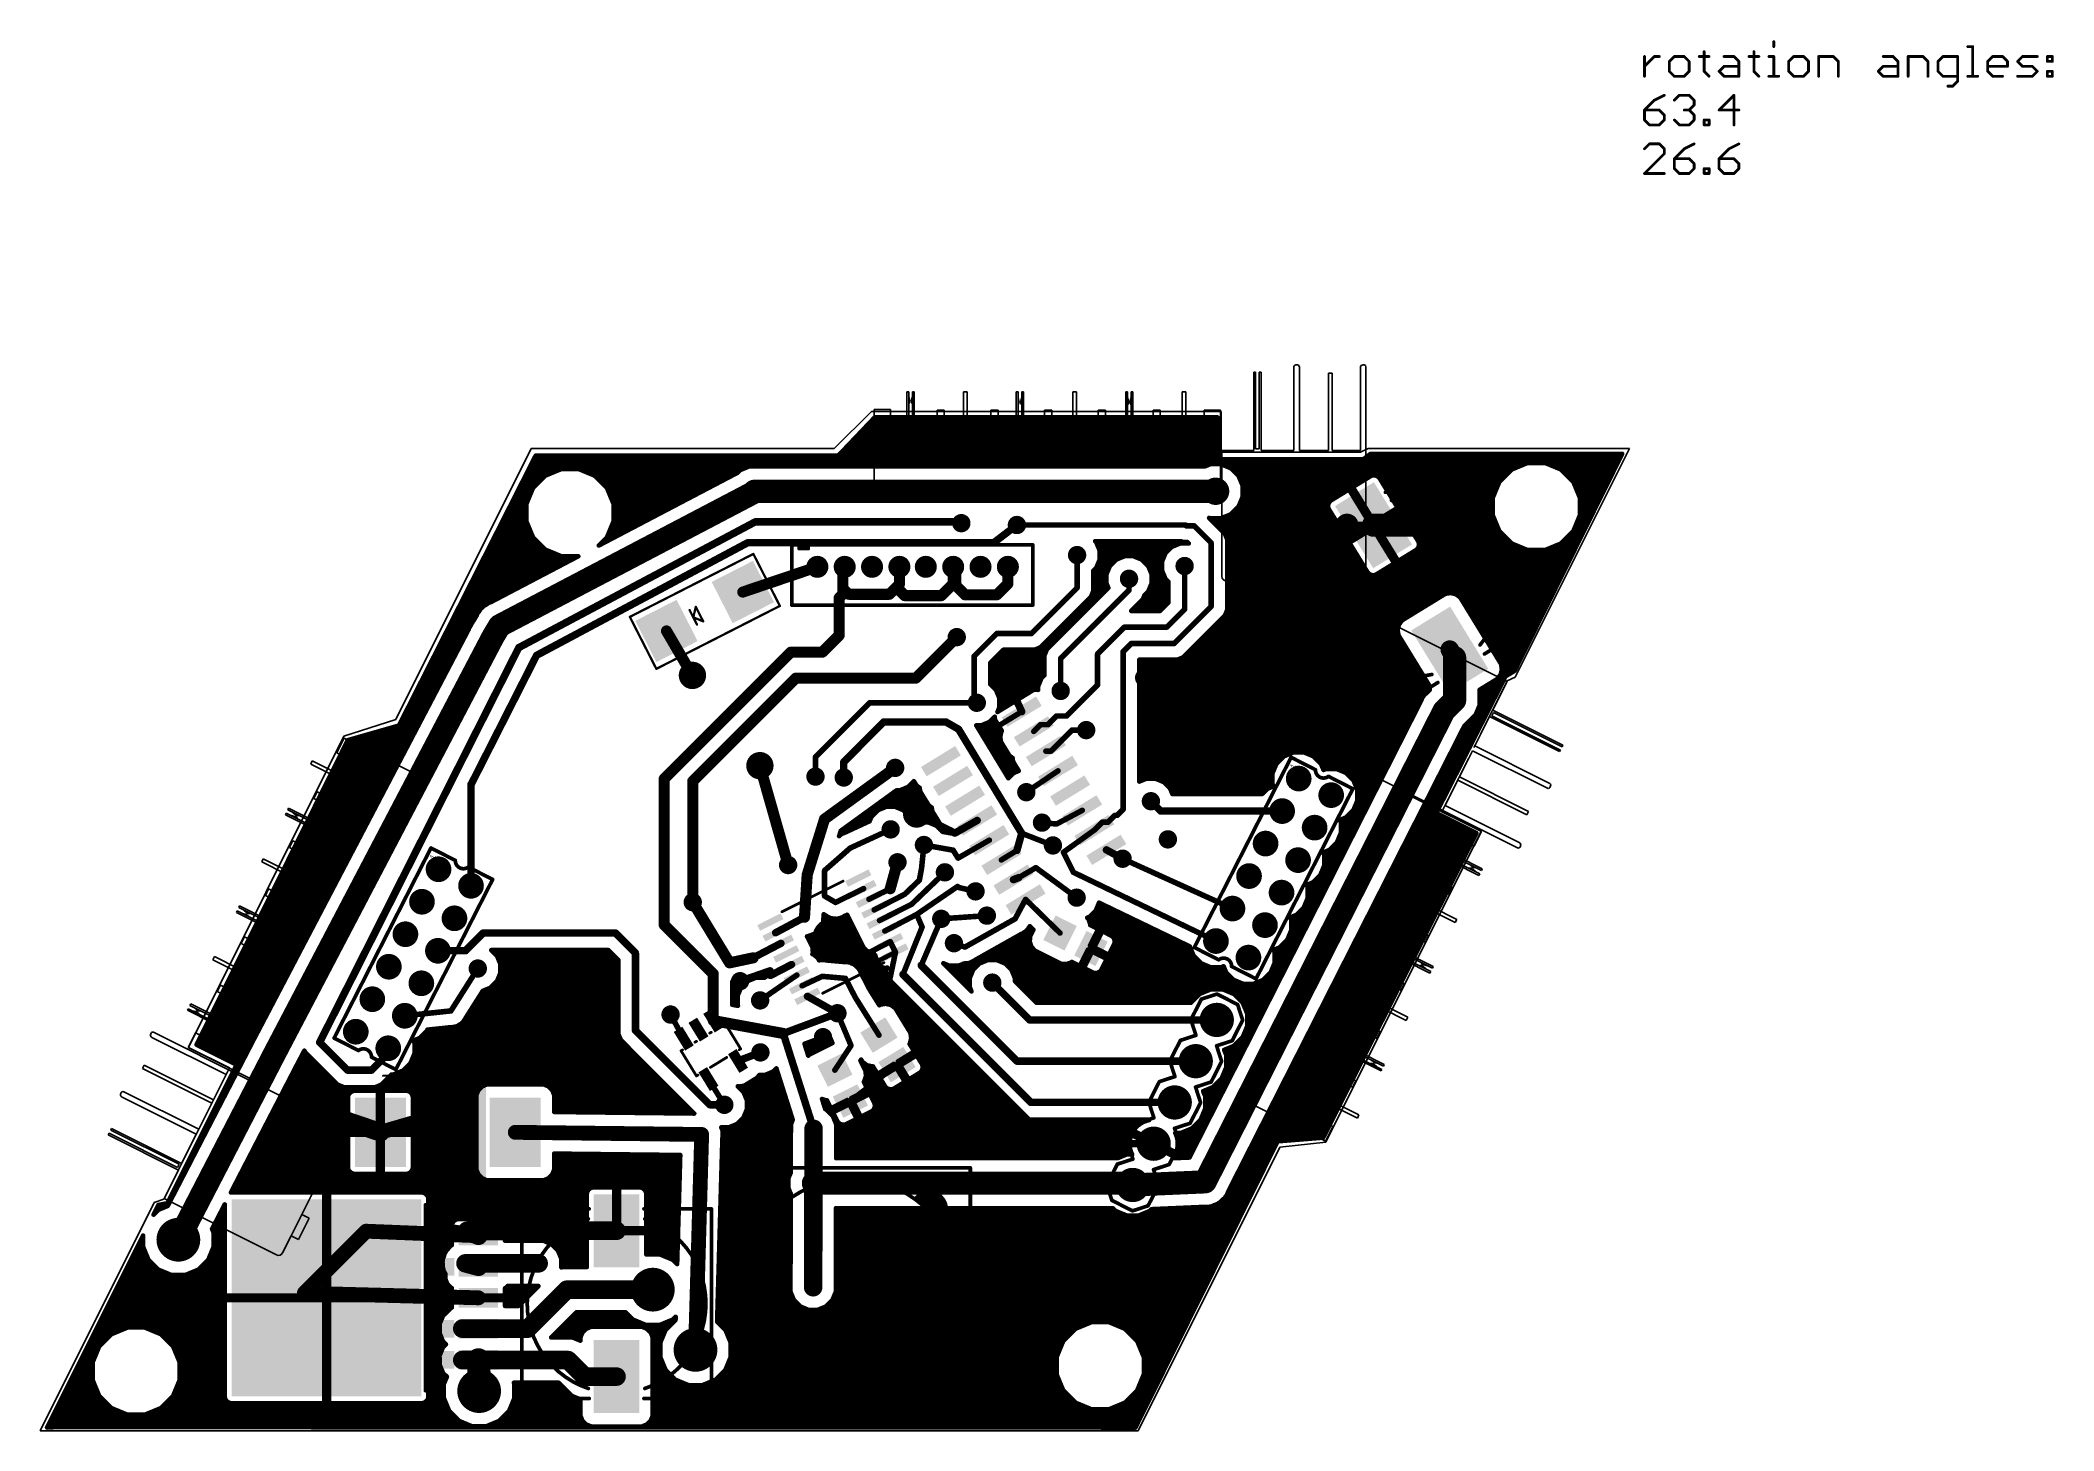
# Model space of a CAD drawing. Extents: x 0 to 110, y 0 to 76.
import ezdxf

# ---------------------------------------------------------------- set-up
doc = ezdxf.new("R2010")
doc.units = 0
doc.layers.get('0').update_dxf_attribs({"linetype": 'CONTINUOUS'})
for name, color, linetype in [('1', 22, 'CONTINUOUS'), ('17', 82, 'CONTINUOUS'), ('18', 82, 'CONTINUOUS'), ('21', 253, 'CONTINUOUS'), ('22', 253, 'CONTINUOUS'), ('255', 6, 'CONTINUOUS')]:
    doc.layers.add(name, color=color, linetype=linetype)

# ---------------------------------------------------------------- blocks, each defined once
blk = doc.blocks.new('RECT')
blk.add_solid([(-0.5, -0.5), (0.5, -0.5), (-0.5, 0.5), (0.5, 0.5)])
blk = doc.blocks.new('ROUNDP')
at = {"const_width": 0.5}
blk.add_lwpolyline([(0, -0.25, 1), (0, 0.25, 1), (0, -0.25)], format="xyb", dxfattribs=at)
blk = doc.blocks.new('ROUNDV')
at = {"const_width": 0.5}
blk.add_lwpolyline([(0, -0.25, 1), (0, 0.25, 1), (0, -0.25)], format="xyb", dxfattribs=at)

msp = doc.modelspace()

# ---------------------------------------------------------------- linework, layer by layer
at = {"layer": '1'}
for points, const_width in [([(43.8, 53.5), (45.8, 55.6)], 0.254), ([(45.3409, 55.118), (64.6, 55.118)], 0.254), ([(45.5829, 55.372), (64.6, 55.372)], 0.254), ([(45.8, 55.6), (64.6, 55.6)], 0.254), ([(64.6, 55.6), (64.6, 53.3)], 0.254), ([(44.3733, 54.102), (64.6, 54.102)], 0.254), ([(44.6152, 54.356), (64.6, 54.356)], 0.254), ([(44.8571, 54.61), (64.6, 54.61)], 0.254), ([(45.099, 54.864), (64.6, 54.864)], 0.254), ([(19.7, 38.7), (27.2, 53.5)], 0.254), ([(26.9902, 53.086), (81.5642, 53.086)], 0.254), ([(27.1189, 53.34), (64.6, 53.34)], 0.254), ([(27.2, 53.5), (43.8, 53.5)], 0.254), ([(38.9272, 52.9216), (38.4231, 52.7128)], 0.254), ([(63.9267, 52.9216), (38.9272, 52.9216)], 0.254), ([(43.8895, 53.594), (64.6, 53.594)], 0.254), ([(44.1314, 53.848), (64.6, 53.848)], 0.254), ([(64.2043, 53.0366), (63.9267, 52.9216)], 0.254), ([(64.7957, 53.0366), (64.2043, 53.0366)], 0.254), ([(64.6, 53.3), (72.6, 53.3)], 0.254), ([(65.3421, 52.8103), (64.7957, 53.0366)], 0.254), ([(72.6, 53.3), (73, 53.6)], 0.254), ([(72.6533, 53.34), (86.6711, 53.34)], 0.254), ([(72.992, 53.594), (86.797, 53.594)], 0.254), ([(73, 53.6), (86.8, 53.6)], 0.254), ([(81.6166, 53.1077), (80.7371, 52.7434)], 0.254), ([(86.8, 53.6), (80.9, 41.7)], 0.254), ([(82.5686, 53.1077), (81.6166, 53.1077)], 0.254), ([(83.4481, 52.7434), (82.5686, 53.1077)], 0.254), ([(82.6211, 53.086), (86.5452, 53.086)], 0.254), ([(25.225, 44.175), (39.1, 51.45)], 1.27), ([(26.3466, 51.816), (27.1361, 51.816)], 0.254), ([(26.4753, 52.07), (27.3901, 52.07)], 0.254), ([(26.6041, 52.324), (27.6441, 52.324)], 0.254), ([(26.7328, 52.578), (28.1402, 52.578)], 0.254), ([(26.8615, 52.832), (38.7109, 52.832)], 0.254), ([(27.7268, 52.4068), (27.0537, 51.7336)], 0.254), ([(28.6064, 52.7711), (27.7268, 52.4068)], 0.254), ([(29.5584, 52.7711), (28.6064, 52.7711)], 0.254), ([(30.4379, 52.4068), (29.5584, 52.7711)], 0.254), ([(30.0245, 52.578), (38.2883, 52.578)], 0.254), ([(31.1111, 51.7336), (30.4379, 52.4068)], 0.254), ([(30.5207, 52.324), (37.8132, 52.324)], 0.254), ([(38.2779, 52.5677), (30.664, 48.5755)], 0.254), ([(30.7747, 52.07), (37.3288, 52.07)], 0.254), ([(31.0287, 51.816), (36.8443, 51.816)], 0.254), ([(38.4231, 52.7128), (38.2779, 52.5677)], 0.254), ([(39.1, 51.45), (39.2, 51.55)], 1.27), ([(39.2, 51.55), (64.5, 51.55)], 1.27), ([(65.2896, 52.832), (80.951, 52.832)], 0.254), ([(65.7603, 52.3921), (65.3421, 52.8103)], 0.254), ([(65.5744, 52.578), (80.5717, 52.578)], 0.254), ([(65.9866, 51.8457), (65.7603, 52.3921)], 0.254), ([(65.7885, 52.324), (72.9099, 52.324)], 0.254), ([(65.8937, 52.07), (72.4954, 52.07)], 0.254), ([(65.9866, 51.2543), (65.9866, 51.8457)], 0.254), ([(65.9866, 51.816), (72.0809, 51.816)], 0.254), ([(73.0278, 52.3963), (72.0275, 51.7833)], 0.254), ([(73.124, 52.4247), (73.0278, 52.3963)], 0.254), ([(73.2243, 52.4274), (73.124, 52.4247)], 0.254), ([(73.3218, 52.4039), (73.2243, 52.4274)], 0.254), ([(73.41, 52.3561), (73.3218, 52.4039)], 0.254), ([(73.4828, 52.287), (73.41, 52.3561)], 0.254), ([(73.4438, 52.324), (80.3177, 52.324)], 0.254), ([(74.4876, 50.6473), (73.4828, 52.287)], 0.254), ([(73.6158, 52.07), (80.0638, 52.07)], 0.254), ([(73.7714, 51.816), (79.9586, 51.816)], 0.254), ([(80.0639, 52.0703), (79.6996, 51.1907)], 0.254), ([(80.7371, 52.7434), (80.0639, 52.0703)], 0.254), ([(83.2343, 52.832), (86.4192, 52.832)], 0.254), ([(84.1213, 52.0703), (83.4481, 52.7434)], 0.254), ([(83.6136, 52.578), (86.2933, 52.578)], 0.254), ([(83.8676, 52.324), (86.1674, 52.324)], 0.254), ([(84.4856, 51.1907), (84.1213, 52.0703)], 0.254), ([(84.1214, 52.07), (86.0414, 52.07)], 0.254), ([(84.2266, 51.816), (85.9155, 51.816)], 0.254), ([(25.8318, 50.8), (26.6894, 50.8)], 0.254), ([(25.9605, 51.054), (26.7722, 51.054)], 0.254), ([(26.0892, 51.308), (26.8774, 51.308)], 0.254), ([(26.2179, 51.562), (26.9826, 51.562)], 0.254), ([(27.0537, 51.7336), (26.6894, 50.8541)], 0.254), ([(26.6894, 50.8541), (26.6894, 49.9021)], 0.254), ([(31.4754, 50.8541), (31.1111, 51.7336)], 0.254), ([(31.1821, 51.562), (36.3599, 51.562)], 0.254), ([(31.2873, 51.308), (35.8755, 51.308)], 0.254), ([(31.3926, 51.054), (35.391, 51.054)], 0.254), ([(31.4754, 49.9021), (31.4754, 50.8541)], 0.254), ([(31.4754, 50.8), (34.9066, 50.8)], 0.254), ([(65.3421, 50.2897), (65.7603, 50.7079)], 0.254), ([(65.7603, 50.7079), (65.9866, 51.2543)], 0.254), ([(65.7984, 50.8), (70.6754, 50.8)], 0.254), ([(65.9036, 51.054), (70.8375, 51.054)], 0.254), ([(65.9866, 51.562), (71.6664, 51.562)], 0.254), ([(65.9866, 51.308), (71.252, 51.308)], 0.254), ([(70.6938, 50.8767), (70.6703, 50.7791)], 0.254), ([(70.6703, 50.7791), (70.673, 50.6788)], 0.254), ([(70.7416, 50.9648), (70.6938, 50.8767)], 0.254), ([(70.8107, 51.0376), (70.7416, 50.9648)], 0.254), ([(71.811, 51.6506), (70.8107, 51.0376)], 0.254), ([(72.9887, 49.7287), (71.811, 51.6506)], 0.254), ([(71.8652, 51.562), (72.1631, 51.562)], 0.254), ([(72.0209, 51.308), (72.3188, 51.308)], 0.254), ([(72.0275, 51.7833), (73.2052, 49.8614)], 0.254), ([(72.1765, 51.054), (72.4744, 51.054)], 0.254), ([(72.3322, 50.8), (72.6301, 50.8)], 0.254), ([(73.9271, 51.562), (79.8534, 51.562)], 0.254), ([(74.0827, 51.308), (79.7482, 51.308)], 0.254), ([(74.2384, 51.054), (79.6996, 51.054)], 0.254), ([(74.394, 50.8), (79.6996, 50.8)], 0.254), ([(76.4, 51.1), (76.4, 51)], 1.27), ([(79.6996, 51.1907), (79.6996, 50.2387)], 0.254), ([(84.3318, 51.562), (85.7896, 51.562)], 0.254), ([(84.437, 51.308), (85.6636, 51.308)], 0.254), ([(84.4856, 50.2387), (84.4856, 51.1907)], 0.254), ([(84.4856, 51.054), (85.5377, 51.054)], 0.254), ([(84.4856, 50.8), (85.4118, 50.8)], 0.254), ([(25.3169, 49.784), (26.7383, 49.784)], 0.254), ([(25.4456, 50.038), (26.6894, 50.038)], 0.254), ([(25.5743, 50.292), (26.6894, 50.292)], 0.254), ([(25.703, 50.546), (26.6894, 50.546)], 0.254), ([(26.275, 42.975), (39.25, 49.875)], 0.4064), ([(26.6894, 49.9021), (27.0537, 49.0226)], 0.254), ([(31.1111, 49.0226), (31.4754, 49.9021)], 0.254), ([(31.4265, 49.784), (32.9689, 49.784)], 0.254), ([(31.4754, 50.546), (34.4222, 50.546)], 0.254), ([(31.4754, 50.292), (33.9377, 50.292)], 0.254), ([(31.4754, 50.038), (33.4533, 50.038)], 0.254), ([(39.25, 49.875), (50.525, 49.875)], 0.4064), ([(50.525, 49.875), (50.55, 49.8)], 0.4064), ([(52.325, 48.725), (53.6, 49.7)], 0.4064), ([(53.6, 49.7), (62.85, 49.7)], 0.3048), ([(62.85, 49.7), (62.9, 49.65)], 0.3048), ([(62.9, 49.65), (63.325, 49.65)], 0.3048), ([(63.325, 49.65), (64.25, 48.725)], 0.3048), ([(64.7536, 49.4787), (64.1437, 50.0885)], 0.254), ([(64.1437, 50.0885), (64.2043, 50.0634)], 0.254), ([(64.1942, 50.038), (71.0352, 50.038)], 0.254), ([(64.2043, 50.0634), (64.7957, 50.0634)], 0.254), ([(71.7067, 49.6868), (64.8842, 42.8643)], 1.27), ([(64.4482, 49.784), (71.1909, 49.784)], 0.254), ([(64.7957, 50.0634), (65.3421, 50.2897)], 0.254), ([(65.3444, 50.292), (70.8796, 50.292)], 0.254), ([(65.5984, 50.546), (70.7239, 50.546)], 0.254), ([(70.673, 50.6788), (70.7015, 50.5826)], 0.254), ([(70.7015, 50.5826), (71.7063, 48.9429)], 0.254), ([(73.1633, 49.6868), (71.7067, 49.6868)], 0.4064), ([(71.7063, 48.9429), (72.9887, 49.7287)], 0.254), ([(72.4878, 50.546), (72.7857, 50.546)], 0.254), ([(72.6435, 50.292), (72.9414, 50.292)], 0.254), ([(76.4632, 49.6868), (73.1633, 49.6868)], 1.27), ([(72.7991, 50.038), (73.097, 50.038)], 0.254), ([(72.9548, 49.784), (73.0789, 49.784)], 0.254), ([(73.2052, 49.8614), (72.9887, 49.7287)], 0.254), ([(72.9887, 49.7287), (73.1214, 49.5121)], 0.254), ([(73.1214, 49.5121), (73.338, 49.6448)], 0.254), ([(73.2053, 49.8614), (74.4876, 50.6473)], 0.254), ([(73.338, 49.6449), (73.2053, 49.8614)], 0.254), ([(73.2527, 49.784), (73.565, 49.784)], 0.254), ([(74.6203, 50.4307), (73.338, 49.6449)], 0.254), ([(73.338, 49.6448), (74.5157, 47.723)], 0.254), ([(73.4934, 50.038), (73.9795, 50.038)], 0.254), ([(73.9079, 50.292), (74.394, 50.292)], 0.254), ([(74.3224, 50.546), (79.6996, 50.546)], 0.254), ([(75.6252, 48.7909), (74.6203, 50.4307)], 0.254), ([(74.7053, 50.292), (79.6996, 50.292)], 0.254), ([(74.861, 50.038), (79.7828, 50.038)], 0.254), ([(75.0166, 49.784), (79.888, 49.784)], 0.254), ([(77.8, 48.35), (76.4632, 49.6868)], 1.27), ([(79.6996, 50.2387), (80.0639, 49.3592)], 0.254), ([(84.1213, 49.3592), (84.4856, 50.2387)], 0.254), ([(84.2973, 49.784), (84.908, 49.784)], 0.254), ([(84.4025, 50.038), (85.034, 50.038)], 0.254), ([(84.4856, 50.546), (85.2858, 50.546)], 0.254), ([(84.4856, 50.292), (85.1599, 50.292)], 0.254), ([(24.6733, 48.514), (27.5622, 48.514)], 0.254), ([(24.802, 48.768), (27.3082, 48.768)], 0.254), ([(24.9307, 49.022), (27.0542, 49.022)], 0.254), ([(25.0595, 49.276), (26.9487, 49.276)], 0.254), ([(25.1882, 49.53), (26.8435, 49.53)], 0.254), ([(27.0537, 49.0226), (27.7268, 48.3494)], 0.254), ([(27.25, 42.55), (38.825, 48.725)], 0.4064), ([(30.664, 48.5755), (31.1111, 49.0226)], 0.254), ([(30.8565, 48.768), (31.0311, 48.768)], 0.254), ([(31.1105, 49.022), (31.5156, 49.022)], 0.254), ([(31.216, 49.276), (32, 49.276)], 0.254), ([(31.3212, 49.53), (32.4844, 49.53)], 0.254), ([(38.825, 48.725), (52.325, 48.725)], 0.4064), ([(57.9511, 48.7523), (57.8923, 48.811)], 0.254), ([(57.8923, 48.811), (62.6025, 48.811)], 0.254), ([(57.9353, 48.768), (62.7063, 48.768)], 0.254), ([(58.1398, 48.2966), (57.9511, 48.7523)], 0.254), ([(58.0498, 48.514), (62.129, 48.514)], 0.254), ([(62.0977, 48.501), (61.7489, 48.1523)], 0.254), ([(62.5534, 48.6898), (62.0977, 48.501)], 0.254), ([(63.028, 48.6898), (62.5534, 48.6898)], 0.254), ([(62.6025, 48.811), (62.7232, 48.761)], 0.254), ([(62.7232, 48.761), (62.9568, 48.761)], 0.254), ([(62.9568, 48.761), (63.028, 48.6898)], 0.254), ([(64.25, 48.725), (64.25, 45.225)], 0.3048), ([(64.7022, 49.53), (71.3465, 49.53)], 0.254), ([(65.0037, 49.2286), (64.7536, 49.4787)], 0.254), ([(64.9562, 49.276), (71.5022, 49.276)], 0.254), ([(65.139, 48.9018), (65.0037, 49.2286)], 0.254), ([(65.0892, 49.022), (71.6578, 49.022)], 0.254), ([(65.139, 45.0482), (65.139, 48.9018)], 0.254), ([(65.139, 48.768), (71.907, 48.768)], 0.254), ([(65.139, 48.514), (71.9691, 48.514)], 0.254), ([(71.8354, 49.022), (72.3215, 49.022)], 0.254), ([(73.1214, 49.5121), (71.839, 48.7263)], 0.254), ([(71.839, 48.7263), (72.8439, 47.0865)], 0.254), ([(72.2499, 49.276), (72.736, 49.276)], 0.254), ([(72.6644, 49.53), (73.1104, 49.53)], 0.254), ([(74.2991, 47.5903), (73.1214, 49.5121)], 0.254), ([(73.1506, 49.53), (73.4083, 49.53)], 0.254), ([(73.2661, 49.276), (73.564, 49.276)], 0.254), ([(73.4218, 49.022), (73.7196, 49.022)], 0.254), ([(73.5774, 48.768), (73.8753, 48.768)], 0.254), ([(73.7331, 48.514), (74.0309, 48.514)], 0.254), ([(75.1723, 49.53), (79.9932, 49.53)], 0.254), ([(75.3279, 49.276), (80.1471, 49.276)], 0.254), ([(75.4836, 49.022), (80.4011, 49.022)], 0.254), ([(75.585, 48.4087), (75.6329, 48.4969)], 0.254), ([(75.6537, 48.6947), (75.6252, 48.7909)], 0.254), ([(75.632, 48.768), (80.6551, 48.768)], 0.254), ([(75.6329, 48.4969), (75.6563, 48.5945)], 0.254), ([(75.637, 48.514), (81.1524, 48.514)], 0.254), ([(75.6563, 48.5945), (75.6537, 48.6947)], 0.254), ([(80.0639, 49.3592), (80.7371, 48.686)], 0.254), ([(80.7371, 48.686), (81.6166, 48.3217)], 0.254), ([(82.5686, 48.3217), (83.4481, 48.686)], 0.254), ([(83.0328, 48.514), (84.2784, 48.514)], 0.254), ([(83.4481, 48.686), (84.1213, 49.3592)], 0.254), ([(83.5301, 48.768), (84.4043, 48.768)], 0.254), ([(83.7841, 49.022), (84.5302, 49.022)], 0.254), ([(84.0381, 49.276), (84.6562, 49.276)], 0.254), ([(84.1921, 49.53), (84.7821, 49.53)], 0.254), ([(24.1584, 47.498), (28.609, 47.498)], 0.254), ([(24.2872, 47.752), (29.0934, 47.752)], 0.254), ([(24.4159, 48.006), (28.5559, 48.006)], 0.254), ([(24.5446, 48.26), (27.9427, 48.26)], 0.254), ([(29.538, 47.9851), (24.7333, 45.4659)], 0.254), ([(27.7268, 48.3494), (28.6064, 47.9851)], 0.254), ([(28.6064, 47.9851), (29.538, 47.9851)], 0.254), ([(38.5631, 46.0216), (42.653, 47.4056)], 0.6096), ([(44.05, 47.3026), (44.153, 47.4056)], 0.6096), ([(44.05, 46.225), (44.05, 47.3026)], 0.6096), ([(47.153, 47.4056), (47.153, 46.453)], 0.6096), ([(50.25, 47.2587), (50.103, 47.4056)], 0.6096), ([(50.103, 47.4056), (50.103, 46.478)], 0.6096), ([(50.25, 46.375), (50.25, 47.2587)], 0.6096), ([(53.103, 47.4056), (53.103, 46.478)], 0.6096), ([(56.9, 48.05), (56.9, 46.25)], 0.3048), ([(57.9511, 47.3477), (58.1398, 47.8034)], 0.254), ([(58.0133, 47.498), (58.7447, 47.498)], 0.254), ([(58.1185, 47.752), (58.9987, 47.752)], 0.254), ([(58.1398, 47.8034), (58.1398, 48.2966)], 0.254), ([(58.1398, 48.26), (61.8567, 48.26)], 0.254), ([(58.1398, 48.006), (61.6884, 48.006)], 0.254), ([(58.6989, 47.4523), (58.5102, 46.9966)], 0.254), ([(59.0477, 47.8011), (58.6989, 47.4523)], 0.254), ([(59.5034, 47.9898), (59.0477, 47.8011)], 0.254), ([(59.9966, 47.9898), (59.5034, 47.9898)], 0.254), ([(60.4523, 47.8011), (59.9966, 47.9898)], 0.254), ([(60.8011, 47.4523), (60.4523, 47.8011)], 0.254), ([(60.5013, 47.752), (61.5831, 47.752)], 0.254), ([(60.7553, 47.498), (61.5602, 47.498)], 0.254), ([(60.9898, 46.9966), (60.8011, 47.4523)], 0.254), ([(61.7489, 48.1523), (61.5602, 47.6966)], 0.254), ([(61.5602, 47.6966), (61.5602, 47.2034)], 0.254), ([(62.8, 47.45), (62.8, 45.075)], 0.3048), ([(65.139, 48.26), (72.1248, 48.26)], 0.254), ([(65.139, 48.006), (72.2804, 48.006)], 0.254), ([(65.139, 47.752), (72.4361, 47.752)], 0.254), ([(65.139, 47.498), (72.5917, 47.498)], 0.254), ([(73.2988, 46.9773), (74.2991, 47.5903)], 0.254), ([(73.8887, 48.26), (74.1866, 48.26)], 0.254), ([(74.0444, 48.006), (74.3422, 48.006)], 0.254), ([(74.1485, 47.498), (83.7746, 47.498)], 0.254), ([(74.2, 47.752), (74.4979, 47.752)], 0.254), ([(74.5157, 47.723), (75.516, 48.336)], 0.254), ([(74.563, 47.752), (83.9006, 47.752)], 0.254), ([(74.9775, 48.006), (84.0265, 48.006)], 0.254), ([(75.392, 48.26), (84.1524, 48.26)], 0.254), ([(75.516, 48.336), (75.585, 48.4087)], 0.254), ([(81.6166, 48.3217), (82.5686, 48.3217)], 0.254), ([(23.6436, 46.482), (26.6712, 46.482)], 0.254), ([(23.7723, 46.736), (27.1557, 46.736)], 0.254), ([(23.901, 46.99), (27.6401, 46.99)], 0.254), ([(24.0297, 47.244), (28.1245, 47.244)], 0.254), ([(44.05, 45.9), (44.05, 46.225)], 0.6096), ([(44.375, 45.9), (44.05, 46.225)], 0.6096), ([(46.9875, 46.2875), (46.6, 45.9)], 0.6096), ([(47.153, 46.453), (46.9875, 46.2875)], 0.6096), ([(47.45, 45.825), (46.9875, 46.2875)], 0.6096), ([(50.103, 46.478), (49.45, 45.825)], 0.6096), ([(50.75, 45.875), (50.25, 46.375)], 0.6096), ([(53.103, 46.478), (52.5, 45.875)], 0.6096), ([(56.9, 46.25), (54.4, 43.75)], 0.3048), ([(57.789, 47.1857), (57.9511, 47.3477)], 0.254), ([(57.789, 46.0732), (57.789, 47.1857)], 0.254), ([(57.789, 46.99), (58.5102, 46.99)], 0.254), ([(57.789, 46.736), (58.5102, 46.736)], 0.254), ([(57.789, 46.482), (58.5191, 46.482)], 0.254), ([(57.8473, 47.244), (58.6127, 47.244)], 0.254), ([(58.5102, 46.9966), (58.5102, 46.5034)], 0.254), ([(58.5102, 46.5034), (58.6159, 46.2482)], 0.254), ([(59.75, 46.75), (59.75, 46.125)], 0.3048), ([(60.8011, 46.0477), (60.9898, 46.5034)], 0.254), ([(60.8873, 47.244), (61.5602, 47.244)], 0.254), ([(60.9809, 46.482), (61.911, 46.482)], 0.254), ([(60.9898, 46.5034), (60.9898, 46.9966)], 0.254), ([(60.9898, 46.99), (61.6486, 46.99)], 0.254), ([(60.9898, 46.736), (61.7607, 46.736)], 0.254), ([(61.5602, 47.2034), (61.7489, 46.7477)], 0.254), ([(61.7489, 46.7477), (61.911, 46.5857)], 0.254), ([(61.911, 46.5857), (61.911, 45.4432)], 0.254), ([(65.139, 47.244), (72.7474, 47.244)], 0.254), ([(65.139, 46.99), (72.9673, 46.99)], 0.254), ([(65.139, 46.736), (83.3968, 46.736)], 0.254), ([(65.139, 46.482), (83.2709, 46.482)], 0.254), ([(72.8439, 47.0865), (72.9166, 47.0175)], 0.254), ([(72.9166, 47.0175), (73.0048, 46.9696)], 0.254), ([(73.0048, 46.9696), (73.1023, 46.9462)], 0.254), ([(73.1023, 46.9462), (73.2026, 46.9488)], 0.254), ([(73.2026, 46.9488), (73.2988, 46.9773)], 0.254), ([(73.3195, 46.99), (83.5228, 46.99)], 0.254), ([(73.734, 47.244), (83.6487, 47.244)], 0.254), ([(23, 45.212), (24.3039, 45.212)], 0.254), ([(23.1287, 45.466), (24.7335, 45.466)], 0.254), ([(23.2574, 45.72), (25.2179, 45.72)], 0.254), ([(23.3861, 45.974), (25.7024, 45.974)], 0.254), ([(23.5149, 46.228), (26.1868, 46.228)], 0.254), ([(24.2767, 45.1794), (24.1892, 45.1146)], 0.254), ([(24.3464, 45.2631), (24.2767, 45.1794)], 0.254), ([(24.4939, 45.3404), (24.3464, 45.2631)], 0.254), ([(24.6277, 45.4395), (24.4939, 45.3404)], 0.254), ([(24.7333, 45.4659), (24.6277, 45.4395)], 0.254), ([(43.85, 45.7), (44.05, 45.9)], 0.6096), ([(43.85, 43.65), (43.85, 45.7)], 0.6096), ([(46.6, 45.9), (44.375, 45.9)], 0.6096), ([(49.45, 45.825), (47.45, 45.825)], 0.6096), ([(52.5, 45.875), (50.75, 45.875)], 0.6096), ([(55.1537, 43.2464), (57.6537, 45.7464)], 0.254), ([(58.6159, 46.2482), (55.4964, 43.1287)], 0.254), ([(59.75, 46.125), (56, 42.375)], 0.3048), ([(57.1192, 45.212), (57.5798, 45.212)], 0.254), ([(57.3732, 45.466), (57.8338, 45.466)], 0.254), ([(57.6272, 45.72), (58.0878, 45.72)], 0.254), ([(57.6537, 45.7464), (57.789, 46.0732)], 0.254), ([(57.7479, 45.974), (58.3418, 45.974)], 0.254), ([(57.789, 46.228), (58.5958, 46.228)], 0.254), ([(59.8712, 44.989), (60.5037, 45.6214)], 0.254), ([(60.0942, 45.212), (61.6798, 45.212)], 0.254), ([(60.3482, 45.466), (61.911, 45.466)], 0.254), ([(60.5037, 45.6214), (60.5948, 45.8415)], 0.254), ([(60.5445, 45.72), (61.911, 45.72)], 0.254), ([(60.5948, 45.8415), (60.8011, 46.0477)], 0.254), ([(60.7273, 45.974), (61.911, 45.974)], 0.254), ([(60.8757, 46.228), (61.911, 46.228)], 0.254), ([(61.911, 45.4432), (61.4568, 44.989)], 0.254), ([(64.25, 45.225), (62.225, 43.2)], 0.3048), ([(65.139, 46.228), (83.145, 46.228)], 0.254), ([(65.139, 45.974), (77.3903, 45.974)], 0.254), ([(65.139, 45.72), (76.7636, 45.72)], 0.254), ([(65.139, 45.466), (76.3492, 45.466)], 0.254), ([(65.139, 45.212), (75.9347, 45.212)], 0.254), ([(77.1042, 45.9287), (74.7227, 44.4693)], 0.254), ([(77.3936, 45.9745), (77.1042, 45.9287)], 0.254), ([(77.6785, 45.9061), (77.3936, 45.9745)], 0.254), ([(77.3957, 45.974), (83.019, 45.974)], 0.254), ([(77.9156, 45.7339), (77.6785, 45.9061)], 0.254), ([(80.1587, 42.0735), (77.9156, 45.7339)], 0.254), ([(77.9241, 45.72), (82.8931, 45.72)], 0.254), ([(78.0798, 45.466), (82.7672, 45.466)], 0.254), ([(78.2354, 45.212), (82.6412, 45.212)], 0.254), ([(24.85, 43.55), (12.9, 20.75)], 1.27), ([(22.4851, 44.196), (23.6381, 44.196)], 0.254), ([(22.6138, 44.45), (23.7877, 44.45)], 0.254), ([(22.7426, 44.704), (23.9429, 44.704)], 0.254), ([(22.8713, 44.958), (24.092, 44.958)], 0.254), ([(23.6535, 44.2218), (23.5335, 44.0217)], 0.254), ([(23.7618, 44.4284), (23.6535, 44.2218)], 0.254), ([(23.7932, 44.4546), (23.7618, 44.4284)], 0.254), ([(23.9645, 44.7401), (23.7932, 44.4546)], 0.254), ([(23.9969, 44.844), (23.9645, 44.7401)], 0.254), ([(24.1036, 44.9719), (23.9969, 44.844)], 0.254), ([(24.1892, 45.1146), (24.1036, 44.9719)], 0.254), ([(24.85, 43.55), (25.225, 44.175)], 1.27), ([(34.3762, 43.8883), (35.8, 41.45)], 0.6096), ([(56.1032, 44.196), (56.5638, 44.196)], 0.254), ([(56.3572, 44.45), (56.8178, 44.45)], 0.254), ([(56.6112, 44.704), (57.0718, 44.704)], 0.254), ([(56.8652, 44.958), (57.3258, 44.958)], 0.254), ([(59.5, 44.1), (58.025, 42.625)], 0.3048), ([(61.825, 44.1), (59.5, 44.1)], 0.3048), ([(61.4568, 44.989), (59.8712, 44.989)], 0.254), ([(62.8, 45.075), (61.825, 44.1)], 0.3048), ([(62.9787, 42.6964), (65.0037, 44.7214)], 0.254), ([(64.4782, 44.196), (74.5418, 44.196)], 0.254), ([(64.7322, 44.45), (74.7087, 44.45)], 0.254), ([(64.9862, 44.704), (75.1057, 44.704)], 0.254), ([(65.0037, 44.7214), (65.139, 45.0482)], 0.254), ([(65.1016, 44.958), (75.5202, 44.958)], 0.254), ([(74.5505, 44.2322), (74.4821, 43.9473)], 0.254), ([(74.7227, 44.4693), (74.5505, 44.2322)], 0.254), ([(78.3911, 44.958), (82.5153, 44.958)], 0.254), ([(78.5467, 44.704), (82.3894, 44.704)], 0.254), ([(78.7024, 44.45), (82.2634, 44.45)], 0.254), ([(78.858, 44.196), (82.1375, 44.196)], 0.254), ([(23.5275, 43.9813), (11.81, 21.6249)], 0.254), ([(15.35, 21.325), (26.275, 42.975)], 0.4064), ([(21.9703, 43.18), (23.1075, 43.18)], 0.254), ([(22.099, 43.434), (23.2406, 43.434)], 0.254), ([(22.2277, 43.688), (23.3738, 43.688)], 0.254), ([(22.3564, 43.942), (23.5069, 43.942)], 0.254), ([(23.5335, 44.0217), (23.5275, 43.9813)], 0.254), ([(42.925, 42.725), (43.85, 43.65)], 0.6096), ([(48.05, 41.3), (50.3, 43.55)], 0.6096), ([(52.5, 43.75), (51.25, 42.5)], 0.3048), ([(54.4, 43.75), (52.5, 43.75)], 0.3048), ([(54.5768, 42.861), (54.9036, 42.9963)], 0.254), ([(54.9036, 42.9963), (55.1537, 43.2464)], 0.254), ([(55.0872, 43.18), (55.5478, 43.18)], 0.254), ([(55.4964, 43.1287), (55.2463, 42.8786)], 0.254), ([(55.3412, 43.434), (55.8018, 43.434)], 0.254), ([(55.5952, 43.688), (56.0558, 43.688)], 0.254), ([(55.8492, 43.942), (56.3098, 43.942)], 0.254), ([(59.875, 43.2), (59.425, 42.75)], 0.3048), ([(62.225, 43.2), (59.875, 43.2)], 0.3048), ([(63.4622, 43.18), (74.8207, 43.18)], 0.254), ([(63.7162, 43.434), (74.6651, 43.434)], 0.254), ([(63.9702, 43.688), (74.5231, 43.688)], 0.254), ([(64.2242, 43.942), (74.4829, 43.942)], 0.254), ([(74.4821, 43.9473), (74.5279, 43.6579)], 0.254), ([(74.5279, 43.6579), (76.24, 40.864)], 0.254), ([(77.6116, 42.4233), (77.3433, 42.8657)], 1.016), ([(79.0137, 43.942), (82.0116, 43.942)], 0.254), ([(79.1693, 43.688), (81.8856, 43.688)], 0.254), ([(79.325, 43.434), (81.7597, 43.434)], 0.254), ([(79.4806, 43.18), (81.6338, 43.18)], 0.254), ([(21.3267, 41.91), (22.4419, 41.91)], 0.254), ([(21.4554, 42.164), (22.575, 42.164)], 0.254), ([(21.5841, 42.418), (22.7081, 42.418)], 0.254), ([(21.7128, 42.672), (22.8413, 42.672)], 0.254), ([(21.8416, 42.926), (22.9744, 42.926)], 0.254), ([(23.675, 35.5), (27.25, 42.55)], 0.4064), ([(34.25, 35.775), (41.2, 42.725)], 0.6096), ([(41.2, 42.725), (42.925, 42.725)], 0.6096), ([(51.25, 42.5), (51.25, 40.1)], 0.3048), ([(52.139, 42.1318), (52.8682, 42.861)], 0.254), ([(52.139, 40.9643), (52.139, 42.1318)], 0.254), ([(52.139, 41.91), (55.111, 41.91)], 0.254), ([(52.1712, 42.164), (55.111, 42.164)], 0.254), ([(52.4252, 42.418), (55.111, 42.418)], 0.254), ([(52.6792, 42.672), (55.1608, 42.672)], 0.254), ([(52.8682, 42.861), (54.5768, 42.861)], 0.254), ([(54.7338, 42.926), (55.2938, 42.926)], 0.254), ([(55.2463, 42.8786), (55.111, 42.5518)], 0.254), ([(55.111, 42.5518), (55.111, 41.4643)], 0.254), ([(56, 42.375), (56, 40.6)], 0.3048), ([(58.025, 42.625), (58.025, 40.925)], 0.3048), ([(59.425, 42.75), (59.425, 34.1)], 0.3048), ([(60.314, 35.6285), (60.314, 42.311)], 0.254), ([(60.314, 42.311), (62.4018, 42.311)], 0.254), ([(60.314, 42.164), (75.4434, 42.164)], 0.254), ([(60.314, 41.91), (75.599, 41.91)], 0.254), ([(62.4018, 42.311), (62.7286, 42.4463)], 0.254), ([(62.6602, 42.418), (75.2877, 42.418)], 0.254), ([(62.7286, 42.4463), (62.9787, 42.6964)], 0.254), ([(62.9542, 42.672), (75.132, 42.672)], 0.254), ([(63.2082, 42.926), (74.9764, 42.926)], 0.254), ([(63.3416, 41.3217), (64.8842, 42.8643)], 0.4064), ([(77.6116, 42.4233), (77.6116, 40.0866)], 1.27), ([(79.6363, 42.926), (81.5079, 42.926)], 0.254), ([(79.7919, 42.672), (81.3819, 42.672)], 0.254), ([(79.9476, 42.418), (81.256, 42.418)], 0.254), ([(80.1032, 42.164), (81.1301, 42.164)], 0.254), ([(80.2046, 41.784), (80.1587, 42.0735)], 0.254), ([(80.1846, 41.91), (81.0041, 41.91)], 0.254), ([(20.8118, 40.894), (21.9094, 40.894)], 0.254), ([(20.9405, 41.148), (22.0425, 41.148)], 0.254), ([(21.0693, 41.402), (22.1756, 41.402)], 0.254), ([(21.198, 41.656), (22.3087, 41.656)], 0.254), ([(35.8169, 35.6419), (41.475, 41.3)], 0.6096), ([(41.475, 41.3), (48.05, 41.3)], 0.6096), ([(52.139, 41.656), (55.111, 41.656)], 0.254), ([(52.139, 41.402), (55.0487, 41.402)], 0.254), ([(52.139, 41.148), (54.885, 41.148)], 0.254), ([(52.4511, 40.6523), (52.139, 40.9643)], 0.254), ([(52.2093, 40.894), (54.7798, 40.894)], 0.254), ([(52.91, 41.5576), (53.8634, 39.4626)], 0.4064), ([(54.9489, 41.3023), (54.7602, 40.8466)], 0.254), ([(54.7602, 40.8466), (54.7602, 40.6572)], 0.254), ([(55.111, 41.4643), (54.9489, 41.3023)], 0.254), ([(58.025, 40.925), (56.325, 39.225)], 0.3048), ([(60.314, 41.656), (75.7547, 41.656)], 0.254), ([(60.314, 41.402), (75.9103, 41.402)], 0.254), ([(60.314, 41.148), (76.066, 41.148)], 0.254), ([(60.314, 40.894), (76.2216, 40.894)], 0.254), ([(60.5812, 41.3217), (63.3416, 41.3217)], 0.4064), ([(76.24, 40.864), (76.24, 40.6547)], 0.254), ([(80.4, 41.4), (76.6, 33.9)], 0.254), ([(78.9832, 40.661), (79.9639, 41.262)], 0.254), ([(79.3634, 40.894), (80.1436, 40.894)], 0.254), ([(79.7779, 41.148), (80.2723, 41.148)], 0.254), ([(79.9639, 41.262), (80.1361, 41.4991)], 0.254), ([(80.0656, 41.402), (80.4033, 41.402)], 0.254), ([(80.1361, 41.4991), (80.2046, 41.784)], 0.254), ([(80.1738, 41.656), (80.8267, 41.656)], 0.254), ([(80.9, 41.7), (80.4, 41.4)], 0.254), ([(20.297, 39.878), (21.3769, 39.878)], 0.254), ([(20.4257, 40.132), (21.51, 40.132)], 0.254), ([(20.5544, 40.386), (21.6431, 40.386)], 0.254), ([(20.6831, 40.64), (21.7762, 40.64)], 0.254), ([(42.55, 36.975), (45.525, 39.95)], 0.3048), ([(45.525, 39.95), (51.4, 39.95)], 0.3048), ([(51.25, 40.1), (51.4, 39.95)], 0.3048), ([(52.6398, 40.1966), (52.4511, 40.6523)], 0.254), ([(52.4561, 40.64), (54.4813, 40.64)], 0.254), ([(53.488, 40.0312), (52.5333, 39.4462)], 0.254), ([(52.5333, 39.4462), (52.6398, 39.7034)], 0.254), ([(52.5614, 40.386), (54.0669, 40.386)], 0.254), ([(52.6398, 39.7034), (52.6398, 40.1966)], 0.254), ([(52.6398, 40.132), (53.6524, 40.132)], 0.254), ([(52.6398, 39.878), (53.2379, 39.878)], 0.254), ([(53.8317, 39.4702), (53.488, 40.0312)], 0.254), ([(54.4882, 40.6442), (53.5272, 40.0553)], 0.254), ([(53.5272, 40.0553), (53.871, 39.4943)], 0.254), ([(53.5819, 39.878), (53.6358, 39.878)], 0.254), ([(54.5844, 40.6727), (54.4882, 40.6442)], 0.254), ([(54.6847, 40.6753), (54.5844, 40.6727)], 0.254), ([(54.7602, 40.6572), (54.6847, 40.6753)], 0.254), ([(60.314, 40.64), (76.2253, 40.64)], 0.254), ([(60.314, 40.386), (75.9511, 40.386)], 0.254), ([(60.314, 40.132), (75.8022, 40.132)], 0.254), ([(60.314, 39.878), (75.6788, 39.878)], 0.254), ([(75.778, 40.0735), (63.0645, 15.0106)], 0.254), ([(77.025, 39.5), (63.925, 13.675)], 1.27), ([(75.8622, 40.2769), (75.778, 40.0735)], 0.254), ([(75.9006, 40.3154), (75.8622, 40.2769)], 0.254), ([(75.9252, 40.3638), (75.9006, 40.3154)], 0.254), ([(76.0924, 40.5071), (75.9252, 40.3638)], 0.254), ([(76.24, 40.6547), (76.0924, 40.5071)], 0.254), ([(77.6116, 40.0866), (77.025, 39.5)], 1.27), ([(78.7743, 39.3096), (78.9832, 39.8137)], 0.254), ([(78.9832, 39.8137), (78.9832, 40.661)], 0.254), ([(78.9832, 40.64), (80.0149, 40.64)], 0.254), ([(78.9832, 40.386), (79.8862, 40.386)], 0.254), ([(78.9832, 40.132), (79.7575, 40.132)], 0.254), ([(78.9832, 39.878), (79.6289, 39.878)], 0.254), ([(16.9, 37.9), (19.7, 38.7)], 0.254), ([(19.378, 38.608), (20.7112, 38.608)], 0.254), ([(19.7821, 38.862), (20.8443, 38.862)], 0.254), ([(19.9108, 39.116), (20.9775, 39.116)], 0.254), ([(20.0395, 39.37), (21.1106, 39.37)], 0.254), ([(20.1682, 39.624), (21.2437, 39.624)], 0.254), ([(44.1, 36.7), (46.3, 38.9)], 0.4064), ([(46.3, 38.9), (49.7, 38.9)], 0.4064), ([(49.7, 38.9), (50.4, 38.5)], 0.4064), ([(50.4, 38.5), (53.8638, 32.7921)], 0.4064), ([(53.1297, 35.8133), (51.3717, 38.7102)], 0.254), ([(51.3717, 38.7102), (51.6466, 38.7102)], 0.254), ([(51.4338, 38.608), (52.6501, 38.608)], 0.254), ([(51.6466, 38.7102), (52.1023, 38.8989)], 0.254), ([(52.0131, 38.862), (52.4945, 38.862)], 0.254), ([(52.1023, 38.8989), (52.3866, 39.1832)], 0.254), ([(52.3193, 39.116), (52.3883, 39.116)], 0.254), ([(52.3866, 39.1832), (52.3892, 39.0835)], 0.254), ([(52.3892, 39.0835), (52.4177, 38.9874)], 0.254), ([(52.4177, 38.9874), (52.5886, 38.7084)], 0.254), ([(52.5886, 38.7084), (53.8317, 39.4702)], 0.254), ([(52.6069, 39.624), (52.8234, 39.624)], 0.254), ([(53.8558, 39.431), (52.6126, 38.6692)], 0.254), ([(52.6126, 38.6692), (52.7733, 38.407)], 0.254), ([(52.8392, 38.862), (52.9273, 38.862)], 0.254), ([(53.2537, 39.116), (53.3418, 39.116)], 0.254), ([(53.6682, 39.37), (53.7563, 39.37)], 0.254), ([(53.7375, 39.624), (53.7915, 39.624)], 0.254), ([(53.871, 39.4943), (53.8317, 39.4702)], 0.254), ([(53.8317, 39.4702), (53.8558, 39.431)], 0.254), ([(54.8972, 38.75), (54.527, 38.3798)], 0.3048), ([(55.3, 38.75), (54.8972, 38.75)], 0.3048), ([(55.775, 39.225), (55.3, 38.75)], 0.3048), ([(56.325, 39.225), (55.775, 39.225)], 0.3048), ([(60.314, 39.624), (75.5499, 39.624)], 0.254), ([(60.314, 39.37), (75.4211, 39.37)], 0.254), ([(60.314, 39.116), (75.2922, 39.116)], 0.254), ([(60.314, 38.862), (75.1634, 38.862)], 0.254), ([(60.314, 38.608), (75.0346, 38.608)], 0.254), ([(65.1855, 13.128), (78.1494, 38.6846)], 0.254), ([(78.1105, 38.608), (78.9854, 38.608)], 0.254), ([(78.1494, 38.6846), (78.7743, 39.3096)], 0.254), ([(78.3267, 38.862), (79.1141, 38.862)], 0.254), ([(78.5807, 39.116), (79.2428, 39.116)], 0.254), ([(78.7994, 39.37), (79.3715, 39.37)], 0.254), ([(78.9046, 39.624), (79.5002, 39.624)], 0.254), ([(8.6, 21.2), (16.9, 37.9)], 0.254), ([(16.7469, 37.592), (20.1787, 37.592)], 0.254), ([(16.8732, 37.846), (20.3118, 37.846)], 0.254), ([(17.6, 38.1), (20.445, 38.1)], 0.254), ([(18.489, 38.354), (20.5781, 38.354)], 0.254), ([(51.5879, 38.354), (52.7452, 38.354)], 0.254), ([(51.742, 38.1), (52.6842, 38.1)], 0.254), ([(51.8962, 37.846), (52.7205, 37.846)], 0.254), ([(52.0503, 37.592), (52.8557, 37.592)], 0.254), ([(52.7503, 38.3752), (52.6819, 38.0903)], 0.254), ([(52.6819, 38.0903), (52.7277, 37.8009)], 0.254), ([(52.7277, 37.8009), (53.1943, 37.0394)], 0.254), ([(52.7733, 38.407), (52.7503, 38.3752)], 0.254), ([(55.4719, 37.2969), (56.625, 38.45)], 0.3048), ([(56.625, 38.45), (57.4, 38.45)], 0.3048), ([(60.314, 38.354), (74.9057, 38.354)], 0.254), ([(60.314, 38.1), (74.7769, 38.1)], 0.254), ([(60.314, 37.846), (74.648, 37.846)], 0.254), ([(60.314, 37.592), (74.5192, 37.592)], 0.254), ([(77.5951, 37.592), (78.4706, 37.592)], 0.254), ([(77.724, 37.846), (78.5993, 37.846)], 0.254), ([(77.8528, 38.1), (78.728, 38.1)], 0.254), ([(77.9817, 38.354), (78.8567, 38.354)], 0.254), ([(16.1157, 36.322), (19.5131, 36.322)], 0.254), ([(16.242, 36.576), (19.6462, 36.576)], 0.254), ([(16.3682, 36.83), (19.7793, 36.83)], 0.254), ([(16.4944, 37.084), (19.9125, 37.084)], 0.254), ([(16.6207, 37.338), (20.0456, 37.338)], 0.254), ([(39.5, 36.5), (41.05, 31.05)], 0.6096), ([(42.55, 35.9), (42.55, 36.975)], 0.3048), ([(43.0472, 33.5697), (46.9205, 36.3792)], 0.6096), ([(44.1, 35.85), (44.1, 36.7)], 0.4064), ([(52.2045, 37.338), (53.0113, 37.338)], 0.254), ([(52.3586, 37.084), (53.167, 37.084)], 0.254), ([(52.5127, 36.83), (53.3735, 36.83)], 0.254), ([(52.6669, 36.576), (53.4783, 36.576)], 0.254), ([(52.821, 36.322), (53.6339, 36.322)], 0.254), ([(53.1943, 37.0394), (53.3594, 36.9195)], 0.254), ([(53.3594, 36.9195), (53.3913, 36.718)], 0.254), ([(53.3913, 36.718), (53.6993, 36.2153)], 0.254), ([(55.1905, 37.2969), (55.4719, 37.2969)], 0.3048), ([(60.314, 37.338), (74.3903, 37.338)], 0.254), ([(60.314, 37.084), (68.4135, 37.084)], 0.254), ([(60.314, 36.83), (68.0586, 36.83)], 0.254), ([(60.314, 36.576), (67.823, 36.576)], 0.254), ([(60.314, 36.322), (67.7177, 36.322)], 0.254), ([(67.836, 36.6074), (67.6166, 36.0779)], 0.254), ([(68.2412, 37.0126), (67.836, 36.6074)], 0.254), ([(68.7707, 37.232), (68.2412, 37.0126)], 0.254), ([(69.3438, 37.232), (68.7707, 37.232)], 0.254), ([(69.8733, 37.0126), (69.3438, 37.232)], 0.254), ([(69.701, 37.084), (74.2615, 37.084)], 0.254), ([(70.2785, 36.6074), (69.8733, 37.0126)], 0.254), ([(70.0559, 36.83), (74.1326, 36.83)], 0.254), ([(70.4189, 36.2685), (70.2785, 36.6074)], 0.254), ([(70.2915, 36.576), (74.0038, 36.576)], 0.254), ([(70.3967, 36.322), (70.5479, 36.322)], 0.254), ([(70.5527, 36.324), (70.4189, 36.2685)], 0.254), ([(71.1258, 36.324), (70.5527, 36.324)], 0.254), ([(71.6553, 36.1047), (71.1258, 36.324)], 0.254), ([(71.1306, 36.322), (73.875, 36.322)], 0.254), ([(76.9509, 36.322), (77.8271, 36.322)], 0.254), ([(77.0797, 36.576), (77.9558, 36.576)], 0.254), ([(77.2086, 36.83), (78.0845, 36.83)], 0.254), ([(77.3374, 37.084), (78.2132, 37.084)], 0.254), ([(77.4663, 37.338), (78.3419, 37.338)], 0.254), ([(15.6108, 35.306), (18.9806, 35.306)], 0.254), ([(15.737, 35.56), (19.1137, 35.56)], 0.254), ([(15.8632, 35.814), (19.2468, 35.814)], 0.254), ([(15.9895, 36.068), (19.3799, 36.068)], 0.254), ([(23.6538, 35.4788), (23.675, 35.5)], 0.4064), ([(23.6538, 29.9109), (23.6538, 35.4788)], 0.4064), ([(34.25, 27.775), (34.25, 35.775)], 0.6096), ([(35.8169, 29.0127), (35.8169, 35.6419)], 0.6096), ([(47.1671, 35.1394), (47.6227, 35.3282)], 0.254), ([(47.5692, 35.306), (48.2337, 35.306)], 0.254), ([(47.6227, 35.3282), (47.9461, 35.6515)], 0.254), ([(47.8546, 35.56), (48.0022, 35.56)], 0.254), ([(47.9461, 35.6515), (48.097, 35.4053)], 0.254), ([(48.097, 35.4053), (48.2621, 35.2854)], 0.254), ([(48.2621, 35.2854), (48.294, 35.0839)], 0.254), ([(52.9752, 36.068), (53.3844, 36.068)], 0.254), ([(53.1293, 35.814), (53.1304, 35.814)], 0.254), ([(53.4132, 36.0968), (53.1297, 35.8133)], 0.254), ([(53.6993, 36.2153), (53.4132, 36.0968)], 0.254), ([(54.1155, 35.0458), (55.8541, 36.2141)], 0.3048), ([(60.314, 36.068), (67.6166, 36.068)], 0.254), ([(60.314, 35.814), (67.6166, 35.814)], 0.254), ([(60.7034, 35.7898), (60.314, 35.6285)], 0.254), ([(61.1966, 35.7898), (60.7034, 35.7898)], 0.254), ([(61.6523, 35.6011), (61.1966, 35.7898)], 0.254), ([(62.0011, 35.2523), (61.6523, 35.6011)], 0.254), ([(61.6933, 35.56), (67.6166, 35.56)], 0.254), ([(61.9473, 35.306), (67.5152, 35.306)], 0.254), ([(62.1266, 34.9492), (62.0011, 35.2523)], 0.254), ([(67.3332, 35.2306), (67.0517, 34.9492)], 0.254), ([(67.6721, 35.371), (67.3332, 35.2306)], 0.254), ([(67.6166, 36.0779), (67.6166, 35.5048)], 0.254), ([(67.6166, 35.5048), (67.6721, 35.371)], 0.254), ([(72.0605, 35.6994), (71.6553, 36.1047)], 0.254), ([(71.6919, 36.068), (73.7461, 36.068)], 0.254), ([(71.9459, 35.814), (73.6173, 35.814)], 0.254), ([(72.2798, 35.1699), (72.0605, 35.6994)], 0.254), ([(72.1183, 35.56), (73.4884, 35.56)], 0.254), ([(72.2235, 35.306), (73.3596, 35.306)], 0.254), ([(76.4355, 35.306), (77.3124, 35.306)], 0.254), ([(76.5644, 35.56), (77.4411, 35.56)], 0.254), ([(76.6932, 35.814), (77.5698, 35.814)], 0.254), ([(76.8221, 36.068), (77.6985, 36.068)], 0.254), ([(15.1058, 34.29), (18.4481, 34.29)], 0.254), ([(15.232, 34.544), (18.5812, 34.544)], 0.254), ([(15.3583, 34.798), (18.7143, 34.798)], 0.254), ([(15.4845, 35.052), (18.8474, 35.052)], 0.254), ([(43.9386, 32.9298), (46.9849, 35.1394)], 0.254), ([(45.8138, 34.29), (48.8052, 34.29)], 0.254), ([(46.4271, 34.2451), (45.9714, 34.0564)], 0.254), ([(46.164, 34.544), (48.6248, 34.544)], 0.254), ([(46.9203, 34.2451), (46.4271, 34.2451)], 0.254), ([(46.5142, 34.798), (48.4691, 34.798)], 0.254), ([(46.8643, 35.052), (48.3135, 35.052)], 0.254), ([(47.376, 34.0564), (46.9203, 34.2451)], 0.254), ([(46.9849, 35.1394), (47.1671, 35.1394)], 0.254), ([(48.294, 35.0839), (48.7606, 34.3224)], 0.254), ([(48.7606, 34.3224), (48.9256, 34.2025)], 0.254), ([(48.9256, 34.2025), (48.9575, 34.001)], 0.254), ([(59.425, 34.1), (59.1, 33.775)], 0.3048), ([(61.4906, 34.0094), (60.95, 34.55)], 0.4064), ([(62.084, 35.052), (67.1546, 35.052)], 0.254), ([(67.0517, 34.9492), (62.1266, 34.9492)], 0.254), ([(72.0605, 34.0674), (72.2798, 34.5968)], 0.254), ([(72.1527, 34.29), (72.8442, 34.29)], 0.254), ([(72.258, 34.544), (72.973, 34.544)], 0.254), ([(72.2798, 34.5968), (72.2798, 35.1699)], 0.254), ([(72.2798, 35.052), (73.2307, 35.052)], 0.254), ([(72.2798, 34.798), (73.1019, 34.798)], 0.254), ([(75.9201, 34.29), (76.7976, 34.29)], 0.254), ([(76.049, 34.544), (76.9263, 34.544)], 0.254), ([(76.1778, 34.798), (77.055, 34.798)], 0.254), ([(76.3067, 35.052), (77.1837, 35.052)], 0.254), ([(14.4746, 33.02), (17.7824, 33.02)], 0.254), ([(14.6009, 33.274), (17.9155, 33.274)], 0.254), ([(14.7271, 33.528), (18.0487, 33.528)], 0.254), ([(14.8533, 33.782), (18.1818, 33.782)], 0.254), ([(14.9796, 34.036), (18.3149, 34.036)], 0.254), ([(42.0953, 30.5158), (43.0472, 33.5697)], 0.6096), ([(44.063, 33.02), (44.5845, 33.02)], 0.254), ([(45.5159, 33.45), (44.1228, 32.8069)], 0.254), ([(44.4131, 33.274), (45.1347, 33.274)], 0.254), ([(44.4529, 31.9801), (46.6737, 33.0053)], 0.3048), ([(44.7633, 33.528), (45.5482, 33.528)], 0.254), ([(45.1135, 33.782), (45.697, 33.782)], 0.254), ([(45.4637, 34.036), (45.951, 34.036)], 0.254), ([(45.6226, 33.7076), (45.5159, 33.45)], 0.254), ([(45.9714, 34.0564), (45.6226, 33.7076)], 0.254), ([(47.7247, 33.7076), (47.376, 34.0564)], 0.254), ([(47.3963, 34.036), (48.952, 34.036)], 0.254), ([(47.6503, 33.782), (49.0918, 33.782)], 0.254), ([(47.9135, 33.2519), (47.7247, 33.7076)], 0.254), ([(47.7991, 33.528), (49.2474, 33.528)], 0.254), ([(47.9043, 33.274), (47.9738, 33.274)], 0.254), ([(48.2534, 33.3898), (47.9135, 33.249)], 0.254), ([(47.9135, 33.249), (47.9135, 33.2519)], 0.254), ([(50.2, 32.8), (48.1, 33.85)], 0.4064), ([(48.7466, 33.3898), (48.2534, 33.3898)], 0.254), ([(49.2023, 33.2011), (48.7466, 33.3898)], 0.254), ([(48.9575, 34.001), (49.4242, 33.2396)], 0.254), ([(49.0262, 33.274), (49.4031, 33.274)], 0.254), ([(49.534, 32.8693), (49.2023, 33.2011)], 0.254), ([(49.3833, 33.02), (49.8584, 33.02)], 0.254), ([(49.4242, 33.2396), (49.6612, 33.0673)], 0.254), ([(49.6612, 33.0673), (49.9462, 32.9989)], 0.254), ([(51.4204, 33.4971), (50.2, 32.8)], 0.4064), ([(55.775, 33.3), (54.975, 33.375)], 0.3048), ([(57.1813, 34.0484), (55.775, 33.3)], 0.3048), ([(58.2793, 33.4), (57.8448, 32.9655)], 0.3048), ([(58.6, 33.4), (58.2793, 33.4)], 0.3048), ([(58.975, 33.775), (58.6, 33.4)], 0.3048), ([(59.1, 33.775), (58.975, 33.775)], 0.3048), ([(68.1493, 34.0094), (61.4906, 34.0094)], 0.4064), ([(71.3164, 33.5217), (71.6553, 33.6621)], 0.254), ([(71.3719, 33.3879), (71.3164, 33.5217)], 0.254), ([(71.3315, 33.528), (72.4577, 33.528)], 0.254), ([(71.3719, 32.8148), (71.3719, 33.3879)], 0.254), ([(71.3719, 33.274), (72.3288, 33.274)], 0.254), ([(71.3719, 33.02), (72.2, 33.02)], 0.254), ([(71.6553, 33.6621), (72.0605, 34.0674)], 0.254), ([(71.7752, 33.782), (72.5865, 33.782)], 0.254), ([(72.0292, 34.036), (72.7154, 34.036)], 0.254), ([(75.2759, 33.02), (78.36, 33.02)], 0.254), ([(75.4048, 33.274), (77.852, 33.274)], 0.254), ([(75.5336, 33.528), (77.344, 33.528)], 0.254), ([(75.6625, 33.782), (76.836, 33.782)], 0.254), ([(75.7913, 34.036), (76.6689, 34.036)], 0.254), ([(76.6, 33.9), (78.8, 32.8)], 0.254), ([(13.9697, 32.004), (17.2499, 32.004)], 0.254), ([(14.0959, 32.258), (17.383, 32.258)], 0.254), ([(14.2221, 32.512), (17.5162, 32.512)], 0.254), ([(14.3484, 32.766), (17.6493, 32.766)], 0.254), ([(44.4529, 31.9801), (43.05, 30.75)], 0.3048), ([(43.8462, 32.6335), (43.9386, 32.9298)], 0.254), ([(43.9197, 32.7131), (43.8462, 32.6335)], 0.254), ([(43.8875, 32.766), (44.0025, 32.766)], 0.254), ([(43.9635, 32.7333), (43.9197, 32.7131)], 0.254), ([(43.9998, 32.7651), (43.9635, 32.7333)], 0.254), ([(44.1228, 32.8069), (43.9998, 32.7651)], 0.254), ([(48.5, 32.15), (48.3701, 30.8811)], 0.3048), ([(50.0968, 31.8665), (48.5, 32.15)], 0.3048), ([(50.099, 32.769), (49.534, 32.8693)], 0.254), ([(49.9462, 32.9989), (49.9849, 33.0051)], 0.254), ([(49.9849, 33.0051), (50.1285, 32.7707)], 0.254), ([(50.1199, 32.7726), (50.099, 32.769)], 0.254), ([(50.1285, 32.7707), (50.1199, 32.7726)], 0.254), ([(52.084, 32.4142), (50.372, 31.431)], 0.3048), ([(53.8638, 32.7921), (53.6, 31.85)], 0.4064), ([(55.575, 32.125), (53.8638, 32.7921)], 0.3048), ([(56.15, 31.75), (57.8448, 32.9655)], 0.3048), ([(58.5084, 31.8827), (59.3993, 31.3963)], 0.4064), ([(78.8, 32.8), (70.4, 16.1)], 0.254), ([(70.7473, 31.8801), (71.1525, 32.2853)], 0.254), ([(70.8712, 32.004), (71.6846, 32.004)], 0.254), ([(71.1252, 32.258), (71.8134, 32.258)], 0.254), ([(71.1525, 32.2853), (71.3719, 32.8148)], 0.254), ([(71.2464, 32.512), (71.9423, 32.512)], 0.254), ([(71.3516, 32.766), (72.0711, 32.766)], 0.254), ([(74.7605, 32.004), (78.3996, 32.004)], 0.254), ([(74.8894, 32.258), (78.5274, 32.258)], 0.254), ([(75.0182, 32.512), (78.6551, 32.512)], 0.254), ([(75.1471, 32.766), (78.7829, 32.766)], 0.254), ([(13.4647, 30.988), (16.7174, 30.988)], 0.254), ([(13.5909, 31.242), (16.8505, 31.242)], 0.254), ([(13.7172, 31.496), (16.9837, 31.496)], 0.254), ([(13.8434, 31.75), (17.1168, 31.75)], 0.254), ([(47.05, 31.2), (46.65, 29.75)], 0.6096), ([(48.25, 30.225), (48.3701, 30.8811)], 0.3048), ([(50.372, 31.431), (50.0968, 31.8665)], 0.3048), ([(53.6, 31.85), (52.7475, 31.3314)], 0.3048), ([(54.6397, 30.9062), (53.6981, 30.3593)], 0.3048), ([(56.8777, 29.2611), (54.6397, 30.9062)], 0.3048), ([(56.7, 30.65), (56.15, 31.75)], 0.3048), ([(59.3993, 31.3963), (59.2686, 31.4677)], 0.3048), ([(65.4253, 28.6633), (59.3993, 31.3963)], 0.3048), ([(70.2446, 30.5033), (70.4639, 31.0328)], 0.254), ([(70.4085, 31.7397), (70.7473, 31.8801)], 0.254), ([(70.4639, 31.6059), (70.4085, 31.7397)], 0.254), ([(70.4332, 31.75), (71.5558, 31.75)], 0.254), ([(70.4453, 30.988), (71.1692, 30.988)], 0.254), ([(70.4639, 31.0328), (70.4639, 31.6059)], 0.254), ([(70.4639, 31.496), (71.4269, 31.496)], 0.254), ([(70.4639, 31.242), (71.2981, 31.242)], 0.254), ([(74.2452, 30.988), (77.8886, 30.988)], 0.254), ([(74.374, 31.242), (78.0163, 31.242)], 0.254), ([(74.5029, 31.496), (78.1441, 31.496)], 0.254), ([(74.6317, 31.75), (78.2719, 31.75)], 0.254), ([(12.8335, 29.718), (16.0518, 29.718)], 0.254), ([(12.9597, 29.972), (16.1849, 29.972)], 0.254), ([(13.086, 30.226), (16.318, 30.226)], 0.254), ([(13.2122, 30.48), (16.4511, 30.48)], 0.254), ([(13.3385, 30.734), (16.5843, 30.734)], 0.254), ([(41.947, 28.1856), (42.0953, 30.5158)], 0.6096), ([(43.05, 30.75), (43.05, 29.35)], 0.3048), ([(43.65, 29), (45.1919, 29.7544)], 0.3048), ([(46.65, 29.75), (45.4829, 29.1732)], 0.3048), ([(47.45, 29.45), (48.25, 30.225)], 0.3048), ([(47.825, 28.9), (49.65, 30.65)], 0.3048), ([(48.1019, 28.3405), (50.3418, 29.8739)], 0.3048), ([(50.3418, 29.8739), (50.4214, 29.8142)], 0.3048), ([(50.4214, 29.8142), (51.3308, 29.6066)], 0.3048), ([(53.6981, 30.3593), (53.4111, 30.2485)], 0.4064), ([(64.5173, 26.8813), (56.7, 30.65)], 0.3048), ([(69.5005, 29.9577), (69.8393, 30.0981)], 0.254), ([(69.5559, 29.8239), (69.5005, 29.9577)], 0.254), ([(69.5349, 29.972), (70.6539, 29.972)], 0.254), ([(69.5559, 29.2508), (69.5559, 29.8239)], 0.254), ([(69.5559, 29.718), (70.525, 29.718)], 0.254), ([(69.8393, 30.0981), (70.2446, 30.5033)], 0.254), ([(69.9672, 30.226), (70.7827, 30.226)], 0.254), ([(70.2212, 30.48), (70.9115, 30.48)], 0.254), ([(70.3401, 30.734), (71.0404, 30.734)], 0.254), ([(73.6009, 29.718), (77.2498, 29.718)], 0.254), ([(73.7298, 29.972), (77.3775, 29.972)], 0.254), ([(73.8586, 30.226), (77.5053, 30.226)], 0.254), ([(73.9875, 30.48), (77.6331, 30.48)], 0.254), ([(74.1163, 30.734), (77.7608, 30.734)], 0.254), ([(12.3285, 28.702), (15.5193, 28.702)], 0.254), ([(12.4548, 28.956), (15.6524, 28.956)], 0.254), ([(12.581, 29.21), (15.7855, 29.21)], 0.254), ([(12.7073, 29.464), (15.9186, 29.464)], 0.254), ([(37.8392, 25.6856), (35.8169, 29.0127)], 0.6096), ([(43.05, 29.35), (43.65, 29)], 0.3048), ([(45.774, 28.592), (47.45, 29.45)], 0.3048), ([(46.065, 28.0108), (47.825, 28.9)], 0.3048), ([(54.0747, 29.1657), (53.5, 28.1)], 0.3048), ([(55.965, 27.321), (54.0747, 29.1657)], 0.3048), ([(57.9287, 28.5589), (58.1054, 28.9855)], 0.254), ([(57.988, 28.702), (58.6936, 28.702)], 0.254), ([(58.0932, 28.956), (58.1667, 28.956)], 0.254), ([(58.1054, 28.9855), (63.0798, 26.5874)], 0.254), ([(68.9313, 28.3161), (69.3366, 28.7213)], 0.254), ([(69.3173, 28.702), (70.0096, 28.702)], 0.254), ([(69.3366, 28.7213), (69.5559, 29.2508)], 0.254), ([(69.4338, 28.956), (70.1385, 28.956)], 0.254), ([(69.539, 29.21), (70.2673, 29.21)], 0.254), ([(69.5559, 29.464), (70.3962, 29.464)], 0.254), ([(73.0856, 28.702), (76.7387, 28.702)], 0.254), ([(73.2144, 28.956), (76.8665, 28.956)], 0.254), ([(73.3433, 29.21), (76.9943, 29.21)], 0.254), ([(73.4721, 29.464), (77.122, 29.464)], 0.254), ([(11.8236, 27.686), (14.9867, 27.686)], 0.254), ([(11.9498, 27.94), (15.1199, 27.94)], 0.254), ([(12.0761, 28.194), (15.253, 28.194)], 0.254), ([(12.2023, 28.448), (15.3861, 28.448)], 0.254), ([(36.942, 25.083), (34.25, 27.775)], 0.6096), ([(40.3635, 27.3365), (41.947, 28.1856)], 0.4064), ([(42.4797, 27.2671), (42.7906, 27.5409)], 0.254), ([(42.7906, 27.5409), (42.9732, 27.9128)], 0.254), ([(42.8619, 27.686), (44.6042, 27.686)], 0.254), ([(42.9732, 27.9128), (43.0009, 28.3494)], 0.254), ([(42.9749, 27.94), (44.477, 27.94)], 0.254), ([(42.9911, 28.194), (43.2598, 28.194)], 0.254), ([(43.0009, 28.3494), (43.127, 28.2759)], 0.254), ([(43.127, 28.2759), (43.1943, 28.2164)], 0.254), ([(43.1943, 28.2164), (43.2782, 28.1877)], 0.254), ([(43.2782, 28.1877), (43.3548, 28.143)], 0.254), ([(43.3548, 28.143), (43.4438, 28.1309)], 0.254), ([(43.4438, 28.1309), (43.5289, 28.1017)], 0.254), ([(43.5289, 28.1017), (43.6174, 28.1072)], 0.254), ([(43.6174, 28.1072), (43.7052, 28.0953)], 0.254), ([(43.7052, 28.0953), (43.7921, 28.1181)], 0.254), ([(43.7921, 28.1181), (43.8818, 28.1237)], 0.254), ([(43.8818, 28.1237), (43.9615, 28.1627)], 0.254), ([(43.9615, 28.1627), (44.0473, 28.1853)], 0.254), ([(44.0473, 28.1853), (44.1188, 28.2397)], 0.254), ([(44.0587, 28.194), (44.3498, 28.194)], 0.254), ([(44.1188, 28.2397), (44.286, 28.3215)], 0.254), ([(44.286, 28.3215), (44.329, 28.2357)], 0.254), ([(44.329, 28.2357), (44.3318, 28.2333)], 0.254), ([(44.3318, 28.2333), (44.3321, 28.2295)], 0.254), ([(44.3321, 28.2295), (44.62, 27.6545)], 0.254), ([(44.62, 27.6545), (44.6228, 27.6521)], 0.254), ([(44.6228, 27.6521), (44.6231, 27.6483)], 0.254), ([(44.6231, 27.6483), (44.911, 27.0733)], 0.254), ([(46.3561, 27.4296), (48.1019, 28.3405)], 0.3048), ([(47.35, 25.05), (48.4, 27.65)], 0.3048), ([(48.4, 27.65), (48.1019, 28.3405)], 0.3048), ([(48.35, 25.55), (49.45, 28.1)], 0.3048), ([(51.95, 28.275), (49.45, 28.1)], 0.3048), ([(53.5, 28.1), (50.75, 26.55)], 0.3048), ([(54.1384, 27.4734), (54.1985, 27.5224)], 0.254), ([(54.1985, 27.5224), (54.2465, 27.6113)], 0.254), ([(54.2465, 27.6113), (54.3087, 27.6907)], 0.254), ([(54.3051, 27.686), (54.3181, 27.686)], 0.254), ([(54.3087, 27.6907), (54.3097, 27.6942)], 0.254), ([(54.3097, 27.6942), (54.5055, 27.5031)], 0.254), ([(54.5055, 27.5031), (54.3237, 27.1403)], 0.254), ([(57.4587, 28.1599), (57.5799, 28.2101)], 0.254), ([(57.5347, 28.0721), (57.4587, 28.1599)], 0.254), ([(57.6272, 27.7941), (57.5347, 28.0721)], 0.254), ([(57.5411, 28.194), (59.7473, 28.194)], 0.254), ([(57.5787, 27.94), (60.2742, 27.94)], 0.254), ([(57.5799, 28.2101), (57.9287, 28.5589)], 0.254), ([(57.6072, 26.6407), (58.0567, 27.5384)], 0.254), ([(57.6244, 27.7549), (57.6272, 27.7941)], 0.254), ([(58.0567, 27.5384), (57.6244, 27.7549)], 0.254), ([(57.7621, 27.686), (60.801, 27.686)], 0.254), ([(57.8179, 28.448), (59.2204, 28.448)], 0.254), ([(68.5925, 28.1757), (68.9313, 28.3161)], 0.254), ([(68.6479, 28.0419), (68.5925, 28.1757)], 0.254), ([(68.6367, 28.194), (69.7519, 28.194)], 0.254), ([(68.6479, 27.4688), (68.6479, 28.0419)], 0.254), ([(68.6479, 27.94), (69.6231, 27.94)], 0.254), ([(68.6479, 27.686), (69.4943, 27.686)], 0.254), ([(69.0633, 28.448), (69.8808, 28.448)], 0.254), ([(72.5702, 27.686), (76.2277, 27.686)], 0.254), ([(72.699, 27.94), (76.3555, 27.94)], 0.254), ([(72.8279, 28.194), (76.4832, 28.194)], 0.254), ([(72.9567, 28.448), (76.611, 28.448)], 0.254), ([(11.1924, 26.416), (14.3211, 26.416)], 0.254), ([(11.3186, 26.67), (14.4542, 26.67)], 0.254), ([(11.4449, 26.924), (14.5874, 26.924)], 0.254), ([(11.5711, 27.178), (14.7205, 27.178)], 0.254), ([(11.6973, 27.432), (14.8536, 27.432)], 0.254), ([(21.8378, 26.3469), (23.3469, 26.3469)], 0.4064), ([(23.3469, 26.3469), (24.325, 27.325)], 0.4064), ([(24.325, 27.325), (31.575, 27.325)], 0.4064), ([(25.0761, 26.0773), (24.7681, 26.3852)], 0.254), ([(24.7681, 26.3852), (31.1857, 26.3852)], 0.254), ([(31.1857, 26.3852), (31.7352, 25.8357)], 0.254), ([(31.575, 27.325), (32.675, 26.225)], 0.4064), ([(39.1332, 25.9615), (40.6545, 26.7553)], 0.4064), ([(42.0885, 27.1335), (42.4797, 27.2671)], 0.254), ([(42.0964, 27.1177), (42.0885, 27.1335)], 0.254), ([(42.0967, 27.114), (42.0964, 27.1177)], 0.254), ([(42.0995, 27.1115), (42.0967, 27.114)], 0.254), ([(42.3875, 26.5365), (42.0995, 27.1115)], 0.254), ([(42.1934, 26.924), (44.9858, 26.924)], 0.254), ([(42.2188, 27.178), (44.8586, 27.178)], 0.254), ([(42.3206, 26.67), (45.113, 26.67)], 0.254), ([(42.4084, 26.2443), (42.3875, 26.5365)], 0.254), ([(42.3961, 26.416), (45.29, 26.416)], 0.254), ([(42.667, 27.432), (44.7314, 27.432)], 0.254), ([(45.4, 26.2), (43.5592, 26.9842)], 0.3048), ([(44.911, 27.0733), (44.9139, 27.0709)], 0.254), ([(44.9139, 27.0709), (44.9142, 27.0671)], 0.254), ([(44.9142, 27.0671), (45.2021, 26.4921)], 0.254), ([(45.2021, 26.4921), (45.4236, 26.3003)], 0.254), ([(46.6471, 26.8484), (45.4, 26.2)], 0.3048), ([(46.9382, 26.2672), (46.6471, 26.8484)], 0.3048), ([(50.75, 26.55), (50.1467, 26.7635)], 0.3048), ([(51.3134, 25.847), (53.85, 27.2768)], 0.254), ([(52.3228, 26.416), (54.5286, 26.416)], 0.254), ([(52.7734, 26.67), (54.362, 26.67)], 0.254), ([(53.2241, 26.924), (54.3082, 26.924)], 0.254), ([(53.6747, 27.178), (54.3426, 27.178)], 0.254), ([(53.85, 27.2768), (53.9243, 27.299)], 0.254), ([(53.9243, 27.299), (54.0026, 27.3628)], 0.254), ([(54.0026, 27.3628), (54.0906, 27.4124)], 0.254), ([(54.0906, 27.4124), (54.1384, 27.4734)], 0.254), ([(54.1059, 27.432), (54.4698, 27.432)], 0.254), ([(54.3237, 27.1403), (54.3028, 26.848)], 0.254), ([(54.3028, 26.848), (54.3953, 26.5699)], 0.254), ([(54.3953, 26.5699), (54.5871, 26.3484)], 0.254), ([(57.0439, 25.5159), (57.4935, 26.4136)], 0.254), ([(57.4935, 26.4136), (57.7206, 26.2999)], 0.254), ([(57.8343, 26.527), (57.6072, 26.6407)], 0.254), ([(57.6219, 26.67), (57.9059, 26.67)], 0.254), ([(57.7206, 26.2999), (57.8343, 26.527)], 0.254), ([(57.7491, 26.924), (58.0331, 26.924)], 0.254), ([(57.7787, 26.416), (58.0559, 26.416)], 0.254), ([(58.2838, 27.4247), (57.8343, 26.527)], 0.254), ([(57.8343, 26.527), (58.6426, 26.1222)], 0.254), ([(57.8763, 27.178), (58.1603, 27.178)], 0.254), ([(58.0035, 27.432), (61.3279, 27.432)], 0.254), ([(58.7964, 27.1681), (58.2838, 27.4247)], 0.254), ([(58.6426, 26.1222), (58.944, 26.7241)], 0.254), ([(58.7765, 27.178), (61.8548, 27.178)], 0.254), ([(58.7897, 26.416), (63.1508, 26.416)], 0.254), ([(58.8714, 27.1015), (58.7964, 27.1681)], 0.254), ([(58.9266, 27.0177), (58.8714, 27.1015)], 0.254), ([(58.9169, 26.67), (62.9085, 26.67)], 0.254), ([(58.9583, 26.9225), (58.9266, 27.0177)], 0.254), ([(58.944, 26.7241), (58.9642, 26.8224)], 0.254), ([(58.9578, 26.924), (62.3816, 26.924)], 0.254), ([(58.9642, 26.8224), (58.9583, 26.9225)], 0.254), ([(63.0798, 26.5874), (63.2961, 26.0653)], 0.254), ([(67.6845, 26.3937), (68.0234, 26.5341)], 0.254), ([(67.7399, 26.2599), (67.6845, 26.3937)], 0.254), ([(67.7384, 26.416), (68.85, 26.416)], 0.254), ([(68.0234, 26.5341), (68.4286, 26.9393)], 0.254), ([(68.1593, 26.67), (68.9789, 26.67)], 0.254), ([(68.4133, 26.924), (69.1077, 26.924)], 0.254), ([(68.4286, 26.9393), (68.6479, 27.4688)], 0.254), ([(68.5275, 27.178), (69.2366, 27.178)], 0.254), ([(68.6327, 27.432), (69.3654, 27.432)], 0.254), ([(71.926, 26.416), (75.5889, 26.416)], 0.254), ([(72.0548, 26.67), (75.7166, 26.67)], 0.254), ([(72.1837, 26.924), (75.8444, 26.924)], 0.254), ([(72.3125, 27.178), (75.9722, 27.178)], 0.254), ([(72.4414, 27.432), (76.0999, 27.432)], 0.254), ([(10.6874, 25.4), (13.7886, 25.4)], 0.254), ([(10.8137, 25.654), (13.9217, 25.654)], 0.254), ([(10.9399, 25.908), (14.0549, 25.908)], 0.254), ([(11.0661, 26.162), (14.188, 26.162)], 0.254), ([(22.55, 23.05), (24.025, 25.375)], 0.3048), ([(24.9913, 26.162), (31.4089, 26.162)], 0.254), ([(25.2648, 25.6216), (25.0761, 26.0773)], 0.254), ([(25.1462, 25.908), (31.6629, 25.908)], 0.254), ([(25.2514, 25.654), (31.7352, 25.654)], 0.254), ([(25.2648, 25.1284), (25.2648, 25.6216)], 0.254), ([(25.2648, 25.4), (31.7352, 25.4)], 0.254), ([(31.7352, 25.8357), (31.7352, 21.7881)], 0.254), ([(32.675, 26.225), (32.675, 21.975)], 0.4064), ([(37.8392, 25.6856), (39.1332, 25.9615)], 0.6096), ([(38.4138, 24.6791), (40.058, 25.2488)], 0.4064), ([(40.058, 25.2488), (40.0861, 24.9958)], 0.4064), ([(40.0861, 24.9958), (41.2366, 25.5929)], 0.4064), ([(42.3826, 26.1668), (42.4084, 26.2443)], 0.254), ([(42.4601, 26.141), (42.3826, 26.1668)], 0.254), ([(42.3969, 26.162), (45.7651, 26.162)], 0.254), ([(42.6816, 25.9491), (42.4601, 26.141)], 0.254), ([(42.7426, 25.8273), (42.6816, 25.9491)], 0.254), ([(42.7022, 25.908), (45.8923, 25.908)], 0.254), ([(42.7683, 25.8284), (42.7426, 25.8273)], 0.254), ([(42.8254, 25.8464), (42.7683, 25.8284)], 0.254), ([(42.9435, 25.836), (42.8254, 25.8464)], 0.254), ([(43.0619, 25.8412), (42.9435, 25.836)], 0.254), ([(43.1181, 25.8207), (43.0619, 25.8412)], 0.254), ([(44.1966, 25.7259), (43.1181, 25.8207)], 0.254), ([(44.2968, 25.7343), (44.1966, 25.7259)], 0.254), ([(44.3711, 25.7106), (44.2968, 25.7343)], 0.254), ([(44.4488, 25.7037), (44.3711, 25.7106)], 0.254), ([(44.5379, 25.6573), (44.4488, 25.7037)], 0.254), ([(44.6337, 25.6267), (44.5379, 25.6573)], 0.254), ([(44.5482, 25.654), (46.0195, 25.654)], 0.254), ([(44.6933, 25.5763), (44.6337, 25.6267)], 0.254), ([(44.7624, 25.5403), (44.6933, 25.5763)], 0.254), ([(44.827, 25.4633), (44.7624, 25.5403)], 0.254), ([(44.9038, 25.3984), (44.827, 25.4633)], 0.254), ([(44.9019, 25.4), (46.4777, 25.4)], 0.254), ([(44.9395, 25.3291), (44.9038, 25.3984)], 0.254), ([(44.9897, 25.2693), (44.9395, 25.3291)], 0.254), ([(45.4236, 26.3003), (45.7016, 26.2078)], 0.254), ([(45.7016, 26.2078), (45.7408, 26.2106)], 0.254), ([(45.7408, 26.2106), (45.7679, 26.1563)], 0.254), ([(45.7679, 26.1563), (45.8345, 26.0813)], 0.254), ([(45.8345, 26.0813), (45.8374, 26.0794)], 0.254), ([(45.8374, 26.0794), (45.8372, 26.076)], 0.254), ([(45.8372, 26.076), (45.8574, 25.9778)], 0.254), ([(45.8574, 25.9778), (45.9582, 25.7764)], 0.254), ([(45.9582, 25.7764), (46.8688, 26.2324)], 0.254), ([(46.8688, 26.2324), (45.9582, 25.7764)], 0.254), ([(45.9582, 25.7764), (46.059, 25.5751)], 0.254), ([(46.059, 25.5751), (46.1256, 25.5001)], 0.254), ([(46.1256, 25.5001), (46.2093, 25.4449)], 0.254), ([(46.2093, 25.4449), (46.3045, 25.4132)], 0.254), ([(46.2209, 25.908), (46.221, 25.908)], 0.254), ([(46.3045, 25.4132), (46.4047, 25.4072)], 0.254), ([(46.4047, 25.4072), (46.4878, 25.4243)], 0.254), ([(46.4878, 25.4243), (46.4102, 25.2369)], 0.254), ([(46.6, 24.65), (46.9382, 26.2672)], 0.3048), ([(46.7281, 26.162), (46.7282, 26.162)], 0.254), ([(46.8688, 26.2324), (46.8688, 26.2324)], 0.254), ([(53.6077, 20.2923), (48.35, 25.55)], 0.4064), ([(51.1053, 24.1238), (49.5677, 25.6614)], 0.254), ([(49.5677, 25.6614), (49.9001, 25.5237)], 0.254), ([(49.5751, 25.654), (49.5855, 25.654)], 0.254), ([(49.8291, 25.4), (51.2967, 25.4)], 0.254), ([(49.9001, 25.5237), (50.3933, 25.5237)], 0.254), ([(50.3933, 25.5237), (50.6921, 25.6475)], 0.254), ([(50.6921, 25.6475), (50.8269, 25.6638)], 0.254), ([(50.7459, 25.654), (51.5548, 25.654)], 0.254), ([(50.8269, 25.6638), (50.9733, 25.6715)], 0.254), ([(50.9733, 25.6715), (51.0015, 25.685)], 0.254), ([(51.0015, 25.685), (51.0325, 25.6887)], 0.254), ([(51.1989, 25.3023), (51.0102, 24.8466)], 0.254), ([(51.0325, 25.6887), (51.1602, 25.7607)], 0.254), ([(51.1602, 25.7607), (51.2925, 25.8238)], 0.254), ([(51.5477, 25.6511), (51.1989, 25.3023)], 0.254), ([(51.2925, 25.8238), (51.3134, 25.847)], 0.254), ([(51.4215, 25.908), (55.4666, 25.908)], 0.254), ([(52.0034, 25.8398), (51.5477, 25.6511)], 0.254), ([(51.8722, 26.162), (54.9594, 26.162)], 0.254), ([(52.4966, 25.8398), (52.0034, 25.8398)], 0.254), ([(52.9523, 25.6511), (52.4966, 25.8398)], 0.254), ([(52.9452, 25.654), (55.9739, 25.654)], 0.254), ([(53.3011, 25.3023), (52.9523, 25.6511)], 0.254), ([(53.2033, 25.4), (57.2753, 25.4)], 0.254), ([(53.4898, 24.8466), (53.3011, 25.3023)], 0.254), ([(54.5871, 26.3484), (56.0116, 25.6351)], 0.254), ([(56.0116, 25.6351), (56.3039, 25.6142)], 0.254), ([(56.3039, 25.6142), (56.5819, 25.7067)], 0.254), ([(56.4236, 25.654), (56.7681, 25.654)], 0.254), ([(56.5819, 25.7067), (56.6116, 25.7324)], 0.254), ([(56.6116, 25.7324), (57.0439, 25.5159)], 0.254), ([(57.1131, 25.654), (57.3972, 25.654)], 0.254), ([(57.2403, 25.908), (57.5243, 25.908)], 0.254), ([(57.7206, 26.2999), (57.271, 25.4021)], 0.254), ([(57.271, 25.4021), (57.7835, 25.1455)], 0.254), ([(57.3675, 26.162), (57.6515, 26.162)], 0.254), ([(58.5289, 25.8951), (57.7206, 26.2999)], 0.254), ([(57.9959, 26.162), (58.5631, 26.162)], 0.254), ([(58.1609, 25.2182), (58.2275, 25.2932)], 0.254), ([(58.2275, 25.2932), (58.5289, 25.8951)], 0.254), ([(58.281, 25.4), (64.9775, 25.4)], 0.254), ([(58.4082, 25.654), (63.7158, 25.654)], 0.254), ([(58.5031, 25.908), (63.4533, 25.908)], 0.254), ([(58.6626, 26.162), (63.256, 26.162)], 0.254), ([(63.2961, 26.0653), (63.7013, 25.66)], 0.254), ([(63.7013, 25.66), (64.2308, 25.4407)], 0.254), ([(64.2308, 25.4407), (64.8039, 25.4407)], 0.254), ([(64.8039, 25.4407), (64.9377, 25.4961)], 0.254), ([(64.9377, 25.4961), (65.0781, 25.1573)], 0.254), ([(67.5206, 25.1573), (67.7399, 25.6868)], 0.254), ([(67.6212, 25.4), (68.3347, 25.4)], 0.254), ([(67.7264, 25.654), (68.4635, 25.654)], 0.254), ([(67.7399, 25.6868), (67.7399, 26.2599)], 0.254), ([(67.7399, 26.162), (68.7212, 26.162)], 0.254), ([(67.7399, 25.908), (68.5923, 25.908)], 0.254), ([(71.4106, 25.4), (75.0778, 25.4)], 0.254), ([(71.5394, 25.654), (75.2056, 25.654)], 0.254), ([(71.6683, 25.908), (75.3334, 25.908)], 0.254), ([(71.7971, 26.162), (75.4611, 26.162)], 0.254), ([(10.1825, 24.384), (13.2561, 24.384)], 0.254), ([(10.3087, 24.638), (13.3892, 24.638)], 0.254), ([(10.4349, 24.892), (13.5223, 24.892)], 0.254), ([(10.5612, 25.146), (13.6555, 25.146)], 0.254), ([(24.2983, 24.1462), (24.7273, 24.3239)], 0.254), ([(24.7273, 24.3239), (25.0761, 24.6727)], 0.254), ([(24.7873, 24.384), (31.7352, 24.384)], 0.254), ([(25.0413, 24.638), (31.7352, 24.638)], 0.254), ([(25.0761, 24.6727), (25.2648, 25.1284)], 0.254), ([(25.1669, 24.892), (31.7352, 24.892)], 0.254), ([(25.2648, 25.146), (31.7352, 25.146)], 0.254), ([(36.942, 22.5215), (36.942, 25.083)], 0.6096), ([(37.9834, 24.6515), (38.0275, 24.6609)], 0.254), ([(37.9834, 23.3881), (37.9834, 24.6515)], 0.254), ([(37.9834, 24.638), (38.7719, 24.638)], 0.254), ([(37.9834, 24.384), (38.5179, 24.384)], 0.254), ([(38.0275, 24.6609), (38.2031, 24.6881)], 0.254), ([(38.2031, 24.6881), (38.2291, 24.7039)], 0.254), ([(38.2291, 24.7039), (39.553, 24.9861)], 0.254), ([(38.4625, 24.3286), (38.2738, 23.873)], 0.254), ([(38.8113, 24.6774), (38.4625, 24.3286)], 0.254), ([(39.2669, 24.8662), (38.8113, 24.6774)], 0.254), ([(39.1114, 24.892), (39.7849, 24.892)], 0.254), ([(39.7474, 24.8662), (39.2669, 24.8662)], 0.254), ([(41.5276, 25.0117), (39.5136, 23.6264)], 0.3048), ([(39.553, 24.9861), (39.8471, 25.1885)], 0.254), ([(40.0104, 25.0471), (39.7474, 24.8662)], 0.254), ([(39.7853, 25.146), (39.8962, 25.146)], 0.254), ([(39.8471, 25.1885), (40.0104, 25.0471)], 0.254), ([(42.9237, 24.9453), (41.8187, 24.4305)], 0.3048), ([(44.1948, 24.8336), (42.9237, 24.9453)], 0.3048), ([(44.7336, 23.7894), (44.1948, 24.8336)], 0.3048), ([(45.0198, 25.1734), (44.9897, 25.2693)], 0.254), ([(45.5063, 24.2305), (45.0198, 25.1734)], 0.254), ([(45.034, 25.146), (46.4102, 25.146)], 0.254), ([(45.165, 24.892), (46.4102, 24.892)], 0.254), ([(45.2961, 24.638), (46.5034, 24.638)], 0.254), ([(45.4271, 24.384), (46.6869, 24.384)], 0.254), ([(46.0528, 23.361), (45.5063, 24.2305)], 0.254), ([(46.4102, 25.2369), (46.4102, 24.8631)], 0.254), ([(46.4102, 24.8631), (46.5533, 24.5176)], 0.254), ([(55.484, 15.766), (46.6, 24.65)], 0.4064), ([(46.5533, 24.5176), (53.8385, 17.2324)], 0.254), ([(54.3709, 18.0291), (47.35, 25.05)], 0.4064), ([(50.0831, 25.146), (51.1342, 25.146)], 0.254), ([(50.3371, 24.892), (51.029, 24.892)], 0.254), ([(50.5911, 24.638), (51.0102, 24.638)], 0.254), ([(50.8451, 24.384), (51.0102, 24.384)], 0.254), ([(51.0102, 24.8466), (51.0102, 24.3534)], 0.254), ([(51.0102, 24.3534), (51.1053, 24.1238)], 0.254), ([(54.2946, 22.5554), (52.25, 24.6)], 0.4064), ([(53.3658, 25.146), (57.7825, 25.146)], 0.254), ([(53.471, 24.892), (65.3433, 24.892)], 0.254), ([(53.4898, 24.6893), (53.4898, 24.8466)], 0.254), ([(54.6838, 23.4952), (53.4898, 24.6893)], 0.254), ([(53.5411, 24.638), (65.7586, 24.638)], 0.254), ([(53.7951, 24.384), (67.8193, 24.384)], 0.254), ([(57.7835, 25.1455), (57.8818, 25.1253)], 0.254), ([(57.8818, 25.1253), (57.9819, 25.1313)], 0.254), ([(57.9819, 25.1313), (58.0771, 25.1629)], 0.254), ([(58.0262, 25.146), (65.0893, 25.146)], 0.254), ([(58.0771, 25.1629), (58.1609, 25.2182)], 0.254), ([(64.23, 24.2318), (63.6139, 23.9766)], 0.254), ([(64.897, 24.2318), (64.23, 24.2318)], 0.254), ([(65.5131, 23.9766), (64.897, 24.2318)], 0.254), ([(65.0781, 25.1573), (65.4833, 24.752)], 0.254), ([(65.4833, 24.752), (66.0128, 24.5327)], 0.254), ([(66.0128, 24.5327), (66.5859, 24.5327)], 0.254), ([(66.5859, 24.5327), (67.1154, 24.752)], 0.254), ([(66.8401, 24.638), (67.9481, 24.638)], 0.254), ([(67.1154, 24.752), (67.5206, 25.1573)], 0.254), ([(67.2553, 24.892), (68.077, 24.892)], 0.254), ([(67.5093, 25.146), (68.2058, 25.146)], 0.254), ([(70.8952, 24.384), (74.5668, 24.384)], 0.254), ([(71.0241, 24.638), (74.6946, 24.638)], 0.254), ([(71.1529, 24.892), (74.8223, 24.892)], 0.254), ([(71.2818, 25.146), (74.9501, 25.146)], 0.254), ([(9.5513, 23.114), (12.5905, 23.114)], 0.254), ([(9.6775, 23.368), (12.7236, 23.368)], 0.254), ([(9.8037, 23.622), (12.8567, 23.622)], 0.254), ([(9.93, 23.876), (12.9898, 23.876)], 0.254), ([(10.0562, 24.13), (13.123, 24.13)], 0.254), ([(20.0219, 22.7829), (22.55, 23.05)], 0.3048), ([(23.3673, 22.6788), (24.2983, 24.1462)], 0.254), ([(23.6434, 23.114), (31.7352, 23.114)], 0.254), ([(23.8045, 23.368), (31.7352, 23.368)], 0.254), ([(23.9657, 23.622), (31.7352, 23.622)], 0.254), ([(24.1268, 23.876), (31.7352, 23.876)], 0.254), ([(24.288, 24.13), (31.7352, 24.13)], 0.254), ([(37.9834, 24.13), (38.3802, 24.13)], 0.254), ([(37.9834, 23.876), (38.275, 23.876)], 0.254), ([(37.9834, 23.622), (38.2738, 23.622)], 0.254), ([(38.294, 23.3308), (37.9834, 23.3881)], 0.254), ([(38.0924, 23.368), (38.2786, 23.368)], 0.254), ([(38.2738, 23.873), (38.2738, 23.3797)], 0.254), ([(38.2738, 23.3797), (38.294, 23.3308)], 0.254), ([(43.7546, 22.9224), (42.1097, 23.8493)], 0.4064), ([(46.0326, 21.7224), (44.7336, 23.7894)], 0.3048), ([(45.5695, 24.13), (46.9409, 24.13)], 0.254), ([(45.7291, 23.876), (47.1949, 23.876)], 0.254), ([(45.8887, 23.622), (47.4489, 23.622)], 0.254), ([(46.0484, 23.368), (46.0642, 23.368)], 0.254), ([(46.1151, 23.3992), (46.0528, 23.361)], 0.254), ([(46.4046, 23.4451), (46.1151, 23.3992)], 0.254), ([(46.6895, 23.3767), (46.4046, 23.4451)], 0.254), ([(46.9266, 23.2044), (46.6895, 23.3767)], 0.254), ([(46.7014, 23.368), (47.7029, 23.368)], 0.254), ([(47.7589, 21.8461), (46.9266, 23.2044)], 0.254), ([(46.982, 23.114), (47.9569, 23.114)], 0.254), ([(51.0991, 24.13), (51.1027, 24.13)], 0.254), ([(54.0491, 24.13), (63.9842, 24.13)], 0.254), ([(54.3031, 23.876), (63.5133, 23.876)], 0.254), ([(54.5571, 23.622), (63.2593, 23.622)], 0.254), ([(63.1383, 23.4952), (54.6838, 23.4952)], 0.254), ([(63.1423, 23.5051), (63.1383, 23.4952)], 0.254), ([(63.6139, 23.9766), (63.1423, 23.5051)], 0.254), ([(65.1428, 24.13), (67.6904, 24.13)], 0.254), ([(65.9847, 23.5051), (65.5131, 23.9766)], 0.254), ([(65.6137, 23.876), (67.5616, 23.876)], 0.254), ([(65.8677, 23.622), (67.4327, 23.622)], 0.254), ([(66.2399, 22.8889), (65.9847, 23.5051)], 0.254), ([(66.0415, 23.368), (67.3039, 23.368)], 0.254), ([(66.1467, 23.114), (67.1751, 23.114)], 0.254), ([(70.251, 23.114), (73.928, 23.114)], 0.254), ([(70.3798, 23.368), (74.0558, 23.368)], 0.254), ([(70.5087, 23.622), (74.1835, 23.622)], 0.254), ([(70.6375, 23.876), (74.3113, 23.876)], 0.254), ([(70.7664, 24.13), (74.439, 24.13)], 0.254), ([(9.0463, 22.098), (12.0579, 22.098)], 0.254), ([(9.1726, 22.352), (12.1911, 22.352)], 0.254), ([(9.2988, 22.606), (12.3242, 22.606)], 0.254), ([(9.425, 22.86), (12.4573, 22.86)], 0.254), ([(20.8379, 21.5616), (21.2431, 21.9669)], 0.254), ([(21.2431, 21.9669), (21.2653, 22.0203)], 0.254), ([(21.2653, 22.0203), (22.5198, 22.1529)], 0.254), ([(22.0005, 22.098), (31.7352, 22.098)], 0.254), ([(22.5198, 22.1529), (22.5715, 22.1438)], 0.254), ([(22.5715, 22.1438), (22.6942, 22.1713)], 0.254), ([(22.6942, 22.1713), (22.8193, 22.1845)], 0.254), ([(22.8193, 22.1845), (22.8654, 22.2096)], 0.254), ([(22.8654, 22.2096), (22.9166, 22.221)], 0.254), ([(22.9166, 22.221), (23.0195, 22.2934)], 0.254), ([(23.0195, 22.2934), (23.13, 22.3534)], 0.254), ([(23.1274, 22.352), (31.7352, 22.352)], 0.254), ([(23.13, 22.3534), (23.163, 22.3942)], 0.254), ([(23.163, 22.3942), (23.2059, 22.4244)], 0.254), ([(23.2059, 22.4244), (23.2733, 22.5306)], 0.254), ([(23.2733, 22.5306), (23.3524, 22.6284)], 0.254), ([(23.3343, 22.606), (31.7352, 22.606)], 0.254), ([(23.3524, 22.6284), (23.3673, 22.6788)], 0.254), ([(23.4823, 22.86), (31.7352, 22.86)], 0.254), ([(32.675, 21.975), (36.75, 17.9)], 0.4064), ([(34.6, 22.85), (35.322, 21.5287)], 0.3048), ([(36.942, 22.5215), (40.7828, 21.8121)], 0.6096), ([(43.7546, 22.9224), (40.7828, 21.8121)], 0.4064), ([(44.5, 21.15), (43.7546, 22.9224)], 0.3048), ([(47.1376, 22.86), (48.2109, 22.86)], 0.254), ([(47.2933, 22.606), (48.4649, 22.606)], 0.254), ([(47.449, 22.352), (48.7189, 22.352)], 0.254), ([(47.6046, 22.098), (48.9729, 22.098)], 0.254), ([(64.5635, 22.5554), (54.2946, 22.5554)], 0.4064), ([(65.9847, 21.6058), (66.2399, 22.222)], 0.254), ([(66.1885, 22.098), (66.6597, 22.098)], 0.254), ([(66.2399, 22.222), (66.2399, 22.8889)], 0.254), ([(66.2399, 22.86), (67.0462, 22.86)], 0.254), ([(66.2399, 22.606), (66.9174, 22.606)], 0.254), ([(66.2399, 22.352), (66.7885, 22.352)], 0.254), ([(69.7356, 22.098), (73.417, 22.098)], 0.254), ([(69.8645, 22.352), (73.5447, 22.352)], 0.254), ([(69.9933, 22.606), (73.6725, 22.606)], 0.254), ([(70.1222, 22.86), (73.8002, 22.86)], 0.254), ([(11.5581, 21.1411), (7.0143, 12.3536)], 0.254), ([(12.9, 20.75), (7.6, 10.5)], 1.27), ([(10.8, 20.1), (8.6, 21.2)], 0.254), ([(8.6676, 21.336), (11.6586, 21.336)], 0.254), ([(8.7938, 21.59), (11.7902, 21.59)], 0.254), ([(8.836, 21.082), (11.5276, 21.082)], 0.254), ([(8.9201, 21.844), (11.9248, 21.844)], 0.254), ([(11.5585, 21.1451), (11.5581, 21.1411)], 0.254), ([(11.6833, 21.3831), (11.5585, 21.1451)], 0.254), ([(11.8069, 21.6223), (11.6833, 21.3831)], 0.254), ([(11.81, 21.6249), (11.8069, 21.6223)], 0.254), ([(14.1167, 20.1168), (14.5108, 20.8687)], 0.254), ([(14.5108, 20.8687), (14.5158, 20.8535)], 0.254), ([(16.875, 19.8), (15.35, 21.325)], 0.4064), ([(19.1139, 21.0009), (19.1139, 20.7139)], 0.4064), ([(20.4991, 21.4213), (20.8379, 21.5616)], 0.254), ([(20.5545, 21.2874), (20.4991, 21.4213)], 0.254), ([(20.5344, 21.336), (31.9849, 21.336)], 0.254), ([(20.5545, 20.7143), (20.5545, 21.2874)], 0.254), ([(20.5545, 21.082), (32.2389, 21.082)], 0.254), ([(20.8663, 21.59), (31.8172, 21.59)], 0.254), ([(21.1203, 21.844), (31.7352, 21.844)], 0.254), ([(31.7352, 21.7881), (31.8783, 21.4426)], 0.254), ([(31.8783, 21.4426), (35.8994, 17.4215)], 0.254), ([(40.7828, 21.8121), (42.444, 16.5829)], 0.4064), ([(41.9491, 21.2446), (43.2858, 21.744)], 0.254), ([(42.1543, 20.5987), (41.9491, 21.2446)], 0.254), ([(42.0008, 21.082), (43.0721, 21.082)], 0.254), ([(43.4786, 21.2855), (42.1906, 20.6406)], 0.254), ([(42.1938, 21.336), (43.4574, 21.336)], 0.254), ([(42.8737, 21.59), (43.3505, 21.59)], 0.254), ([(43.2858, 21.744), (43.4786, 21.2855)], 0.254), ([(43.6131, 19.8022), (44.5, 21.15)], 0.3048), ([(47.7133, 21.24), (47.7364, 21.2718)], 0.254), ([(47.966, 20.8277), (47.7133, 21.24)], 0.254), ([(47.7364, 21.2718), (47.8048, 21.5567)], 0.254), ([(47.7518, 21.336), (49.7349, 21.336)], 0.254), ([(47.8048, 21.5567), (47.7589, 21.8461)], 0.254), ([(47.7593, 21.844), (49.2269, 21.844)], 0.254), ([(47.7995, 21.59), (49.4809, 21.59)], 0.254), ([(47.8101, 21.082), (49.9889, 21.082)], 0.254), ([(64.9694, 20.9091), (65.5131, 21.1343)], 0.254), ([(65.0868, 20.6257), (64.9694, 20.9091)], 0.254), ([(65.3869, 21.082), (66.1443, 21.082)], 0.254), ([(65.5131, 21.1343), (65.9847, 21.6058)], 0.254), ([(65.7148, 21.336), (66.2732, 21.336)], 0.254), ([(65.9688, 21.59), (66.402, 21.59)], 0.254), ([(66.0833, 21.844), (66.5308, 21.844)], 0.254), ([(69.2203, 21.082), (72.9059, 21.082)], 0.254), ([(69.3491, 21.336), (73.0337, 21.336)], 0.254), ([(69.4779, 21.59), (73.1614, 21.59)], 0.254), ([(69.6068, 21.844), (73.2892, 21.844)], 0.254), ([(7, 12.5), (10.8, 20.1)], 0.254), ([(9.344, 20.828), (11.3962, 20.828)], 0.254), ([(9.852, 20.574), (11.2649, 20.574)], 0.254), ([(10.36, 20.32), (11.1336, 20.32)], 0.254), ([(10.4862, 13.0956), (14.1167, 20.1168)], 0.254), ([(10.656, 19.812), (10.8709, 19.812)], 0.254), ([(10.783, 20.066), (11.0022, 20.066)], 0.254), ([(13.9591, 19.812), (15.5339, 19.812)], 0.254), ([(14.0904, 20.066), (15.2799, 20.066)], 0.254), ([(14.2232, 20.32), (15.0259, 20.32)], 0.254), ([(14.3563, 20.574), (14.7564, 20.574)], 0.254), ([(14.4895, 20.828), (14.5378, 20.828)], 0.254), ([(14.5158, 20.8535), (14.5394, 20.8261)], 0.254), ([(14.5394, 20.8261), (14.5533, 20.7926)], 0.254), ([(14.5533, 20.7926), (14.6607, 20.6852)], 0.254), ([(14.6607, 20.6852), (14.7597, 20.5702)], 0.254), ([(14.7597, 20.5702), (14.792, 20.5539)], 0.254), ([(14.792, 20.5539), (16.3426, 19.0033)], 0.254), ([(18.2, 19.8), (16.875, 19.8)], 0.4064), ([(19.1139, 20.7139), (18.2, 19.8)], 0.4064), ([(19.4004, 19.5603), (19.9299, 19.7796)], 0.254), ([(19.9299, 19.7796), (20.3352, 20.1848)], 0.254), ([(19.9623, 19.812), (33.5089, 19.812)], 0.254), ([(20.2163, 20.066), (33.2549, 20.066)], 0.254), ([(20.3352, 20.1848), (20.5545, 20.7143)], 0.254), ([(20.3911, 20.32), (33.0009, 20.32)], 0.254), ([(20.4964, 20.574), (32.7469, 20.574)], 0.254), ([(20.5545, 20.828), (32.4929, 20.828)], 0.254), ([(38.3005, 20.3046), (39.5296, 20.7734)], 0.4064), ([(40.2319, 19.7223), (40.4054, 19.8959)], 0.254), ([(40.3215, 19.812), (40.4321, 19.812)], 0.254), ([(40.4054, 19.8959), (41.3012, 17.0761)], 0.254), ([(42.0815, 20.828), (42.5649, 20.828)], 0.254), ([(42.1906, 20.6406), (42.1543, 20.5987)], 0.254), ([(47.0253, 20.1024), (44.4638, 18.1033)], 0.3048), ([(45.0171, 20.3185), (45.0552, 20.3765)], 0.254), ([(45.299, 19.7556), (45.0171, 20.3185)], 0.254), ([(45.018, 20.32), (45.0898, 20.32)], 0.254), ([(45.0552, 20.3765), (45.1386, 20.2404)], 0.254), ([(45.1386, 20.2404), (45.3757, 20.0682)], 0.254), ([(45.1436, 20.066), (45.3847, 20.066)], 0.254), ([(45.2707, 19.812), (45.8182, 19.812)], 0.254), ([(45.3199, 19.4633), (45.299, 19.7556)], 0.254), ([(45.3757, 20.0682), (45.6606, 19.9997)], 0.254), ([(45.6606, 19.9997), (45.6994, 20.0059)], 0.254), ([(45.6994, 20.0059), (45.952, 19.5936)], 0.254), ([(45.952, 19.5936), (46.8507, 20.1443)], 0.254), ([(46.9834, 19.9278), (46.0847, 19.377)], 0.254), ([(46.3084, 19.812), (46.7945, 19.812)], 0.254), ([(46.7229, 20.066), (46.8987, 20.066)], 0.254), ([(46.8507, 20.1443), (46.9834, 19.9278)], 0.254), ([(46.9834, 19.9277), (47.2, 20.0605)], 0.254), ([(47.4558, 19.157), (46.9834, 19.9277)], 0.254), ([(47.0544, 19.812), (47.3522, 19.812)], 0.254), ([(47.0673, 20.277), (47.966, 20.8277)], 0.254), ([(47.2, 20.0605), (47.0673, 20.277)], 0.254), ([(47.1374, 20.32), (47.6235, 20.32)], 0.254), ([(47.1966, 20.066), (47.209, 20.066)], 0.254), ([(48.0987, 20.6112), (47.2, 20.0605)], 0.254), ([(47.2, 20.0605), (47.6723, 19.2897)], 0.254), ([(47.5519, 20.574), (48.038, 20.574)], 0.254), ([(47.9658, 20.828), (50.2429, 20.828)], 0.254), ([(48.3981, 20.1225), (48.0987, 20.6112)], 0.254), ([(48.1215, 20.574), (50.4969, 20.574)], 0.254), ([(48.2771, 20.32), (50.7509, 20.32)], 0.254), ([(48.358, 19.7403), (48.4058, 19.8285)], 0.254), ([(48.3969, 19.812), (51.2589, 19.812)], 0.254), ([(48.4266, 20.0263), (48.3981, 20.1225)], 0.254), ([(48.4058, 19.8285), (48.4293, 19.926)], 0.254), ([(48.4149, 20.066), (51.0049, 20.066)], 0.254), ([(48.4293, 19.926), (48.4266, 20.0263)], 0.254), ([(63.4104, 20.2923), (53.6077, 20.2923)], 0.4064), ([(64.8316, 19.3427), (65.0868, 19.9588)], 0.254), ([(65.003, 20.828), (66.0155, 20.828)], 0.254), ([(65.0259, 19.812), (65.5001, 19.812)], 0.254), ([(65.0868, 19.9588), (65.0868, 20.6257)], 0.254), ([(65.0868, 20.574), (65.8866, 20.574)], 0.254), ([(65.0868, 20.32), (65.7578, 20.32)], 0.254), ([(65.0868, 20.066), (65.6289, 20.066)], 0.254), ([(68.576, 19.812), (72.2671, 19.812)], 0.254), ([(68.7049, 20.066), (72.3949, 20.066)], 0.254), ([(68.8337, 20.32), (72.5226, 20.32)], 0.254), ([(68.9626, 20.574), (72.6504, 20.574)], 0.254), ([(69.0914, 20.828), (72.7782, 20.828)], 0.254), ([(10.148, 18.796), (10.3455, 18.796)], 0.254), ([(10.275, 19.05), (10.4769, 19.05)], 0.254), ([(10.402, 19.304), (10.6082, 19.304)], 0.254), ([(10.529, 19.558), (10.7395, 19.558)], 0.254), ([(13.4337, 18.796), (24.1473, 18.796)], 0.254), ([(13.5651, 19.05), (16.2959, 19.05)], 0.254), ([(13.6964, 19.304), (16.0419, 19.304)], 0.254), ([(13.8278, 19.558), (15.7879, 19.558)], 0.254), ([(16.3426, 19.0033), (16.6881, 18.8602)], 0.254), ([(16.6881, 18.8602), (18.3869, 18.8602)], 0.254), ([(17.2332, 18.6713), (17.1363, 18.6454)], 0.254), ([(18.5564, 18.6713), (17.2332, 18.6713)], 0.254), ([(18.3869, 18.8602), (18.7324, 19.0033)], 0.254), ([(18.5564, 16.5174), (18.5564, 18.6713)], 0.254), ([(18.7324, 19.0033), (18.9967, 19.2676)], 0.254), ([(18.7791, 19.05), (34.2709, 19.05)], 0.254), ([(20.1335, 18.6713), (18.8103, 18.6713)], 0.254), ([(18.8103, 18.6713), (18.8103, 16.5174)], 0.254), ([(18.9967, 19.2676), (19.2894, 19.5603)], 0.254), ([(19.0331, 19.304), (34.0169, 19.304)], 0.254), ([(19.2871, 19.558), (33.7629, 19.558)], 0.254), ([(19.2894, 19.5603), (19.4004, 19.5603)], 0.254), ([(20.2304, 18.6454), (20.1335, 18.6713)], 0.254), ([(24.0589, 18.7076), (23.9468, 18.4369)], 0.254), ([(24.2661, 18.9148), (24.0589, 18.7076)], 0.254), ([(24.5368, 19.0269), (24.2661, 18.9148)], 0.254), ([(27.6299, 19.0269), (24.5368, 19.0269)], 0.254), ([(27.9006, 18.9148), (27.6299, 19.0269)], 0.254), ([(28.1078, 18.7076), (27.9006, 18.9148)], 0.254), ([(28.0194, 18.796), (34.5249, 18.796)], 0.254), ([(28.22, 18.4369), (28.1078, 18.7076)], 0.254), ([(37.55, 17.9), (36.6804, 19.3119)], 0.3048), ([(38.6011, 18.6023), (38.2901, 18.9133)], 0.254), ([(38.2901, 18.9133), (38.35, 18.8989)], 0.254), ([(38.35, 18.8989), (38.6394, 18.9447)], 0.254), ([(38.4073, 18.796), (40.7548, 18.796)], 0.254), ([(38.6394, 18.9447), (39.3582, 19.3852)], 0.254), ([(38.8112, 19.05), (40.6741, 19.05)], 0.254), ([(39.2257, 19.304), (40.5934, 19.304)], 0.254), ([(39.3582, 19.3852), (39.466, 19.5336)], 0.254), ([(39.466, 19.5336), (39.7762, 19.5336)], 0.254), ([(39.7762, 19.5336), (40.2319, 19.7223)], 0.254), ([(39.8351, 19.558), (40.5128, 19.558)], 0.254), ([(44.5205, 18.2737), (45.4183, 18.7232)], 0.254), ([(45.2018, 19.1556), (45.2274, 19.1852)], 0.254), ([(45.4183, 18.7232), (45.2018, 19.1556)], 0.254), ([(45.2274, 19.1852), (45.3199, 19.4633)], 0.254), ([(45.2546, 19.05), (46.2851, 19.05)], 0.254), ([(45.267, 19.304), (46.1295, 19.304)], 0.254), ([(45.3132, 19.558), (46.38, 19.558)], 0.254), ([(45.3818, 18.796), (46.4999, 18.796)], 0.254), ([(46.0847, 19.377), (46.3842, 18.8883)], 0.254), ([(46.3842, 18.8883), (46.457, 18.8193)], 0.254), ([(46.457, 18.8193), (46.5451, 18.7714)], 0.254), ([(46.5451, 18.7714), (46.6427, 18.748)], 0.254), ([(46.6427, 18.748), (46.743, 18.7506)], 0.254), ([(46.743, 18.7506), (46.8392, 18.7791)], 0.254), ([(46.8392, 18.7791), (47.4558, 19.157)], 0.254), ([(46.8667, 18.796), (52.2749, 18.796)], 0.254), ([(47.21, 19.558), (47.5079, 19.558)], 0.254), ([(47.2812, 19.05), (52.0209, 19.05)], 0.254), ([(47.3657, 19.304), (47.6635, 19.304)], 0.254), ([(47.6723, 19.2897), (48.2889, 19.6675)], 0.254), ([(47.6957, 19.304), (51.7669, 19.304)], 0.254), ([(48.1102, 19.558), (51.5129, 19.558)], 0.254), ([(48.2889, 19.6675), (48.358, 19.7403)], 0.254), ([(63.8163, 18.6459), (64.36, 18.8711)], 0.254), ([(64.1786, 18.796), (64.9847, 18.796)], 0.254), ([(64.36, 18.8711), (64.8316, 19.3427)], 0.254), ([(64.5389, 19.05), (65.1136, 19.05)], 0.254), ([(64.7929, 19.304), (65.2424, 19.304)], 0.254), ([(64.9207, 19.558), (65.3712, 19.558)], 0.254), ([(68.0607, 18.796), (71.7561, 18.796)], 0.254), ([(68.1895, 19.05), (71.8838, 19.05)], 0.254), ([(68.3183, 19.304), (72.0116, 19.304)], 0.254), ([(68.4472, 19.558), (72.1394, 19.558)], 0.254), ([(9.64, 17.78), (9.8202, 17.78)], 0.254), ([(9.767, 18.034), (9.9515, 18.034)], 0.254), ([(9.894, 18.288), (10.0829, 18.288)], 0.254), ([(10.021, 18.542), (10.2142, 18.542)], 0.254), ([(12.9084, 17.78), (16.9024, 17.78)], 0.254), ([(13.0397, 18.034), (16.9024, 18.034)], 0.254), ([(13.1711, 18.288), (16.9024, 18.288)], 0.254), ([(13.3024, 18.542), (16.9962, 18.542)], 0.254), ([(18.6834, 16.3903), (15.3897, 17.5109)], 1.016), ([(16.9283, 18.4374), (16.9024, 18.3405)], 0.254), ([(16.9024, 18.3405), (16.9024, 16.5173)], 0.254), ([(16.9785, 18.5243), (16.9283, 18.4374)], 0.254), ([(17.0494, 18.5952), (16.9785, 18.5243)], 0.254), ([(17.1363, 18.6454), (17.0494, 18.5952)], 0.254), ([(18.5564, 18.542), (18.8103, 18.542)], 0.254), ([(18.5564, 18.288), (18.8103, 18.288)], 0.254), ([(18.5564, 18.034), (18.8103, 18.034)], 0.254), ([(18.5564, 17.78), (18.8103, 17.78)], 0.254), ([(20.3173, 18.5952), (20.2304, 18.6454)], 0.254), ([(20.3882, 18.5243), (20.3173, 18.5952)], 0.254), ([(20.3705, 18.542), (23.9903, 18.542)], 0.254), ([(20.4384, 18.4374), (20.3882, 18.5243)], 0.254), ([(20.4644, 18.3405), (20.4384, 18.4374)], 0.254), ([(20.4644, 16.5173), (20.4644, 18.3405)], 0.254), ([(20.4644, 18.288), (23.9468, 18.288)], 0.254), ([(20.4644, 18.034), (23.9468, 18.034)], 0.254), ([(20.4644, 17.78), (23.9468, 17.78)], 0.254), ([(23.9468, 18.4369), (23.9468, 14.3438)], 0.254), ([(28.1764, 18.542), (34.7789, 18.542)], 0.254), ([(28.22, 17.5091), (28.22, 18.4369)], 0.254), ([(28.22, 18.288), (35.0329, 18.288)], 0.254), ([(28.22, 18.034), (35.2869, 18.034)], 0.254), ([(28.22, 17.78), (35.5409, 17.78)], 0.254), ([(36.75, 17.9), (37.55, 17.9)], 0.4064), ([(38.7898, 18.1466), (38.6011, 18.6023)], 0.254), ([(38.6011, 17.1977), (38.7898, 17.6534)], 0.254), ([(38.626, 18.542), (40.8355, 18.542)], 0.254), ([(38.7312, 18.288), (40.9162, 18.288)], 0.254), ([(38.7898, 17.6534), (38.7898, 18.1466)], 0.254), ([(38.7898, 18.034), (40.9969, 18.034)], 0.254), ([(38.7898, 17.78), (41.0776, 17.78)], 0.254), ([(43.0868, 17.6632), (42.9112, 18.2161)], 0.254), ([(42.9112, 18.2161), (43.14, 18.14)], 0.254), ([(42.9691, 18.034), (43.2336, 18.034)], 0.254), ([(43.0497, 17.78), (43.3608, 17.78)], 0.254), ([(43.1516, 17.6362), (43.0868, 17.6632)], 0.254), ([(43.14, 18.14), (43.1792, 18.1428)], 0.254), ([(43.5009, 17.2852), (43.1516, 17.6362)], 0.254), ([(43.1792, 18.1428), (43.3957, 17.7104)], 0.254), ([(43.3957, 17.7104), (44.2934, 18.1599)], 0.254), ([(44.4071, 17.9328), (43.5094, 17.4833)], 0.254), ([(43.5347, 17.78), (44.1019, 17.78)], 0.254), ([(44.0419, 18.034), (44.3565, 18.034)], 0.254), ([(44.2934, 18.1599), (44.4071, 17.9328)], 0.254), ([(44.4072, 17.9328), (44.6343, 18.0466)], 0.254), ([(44.8119, 17.1245), (44.4072, 17.9328)], 0.254), ([(44.4837, 17.78), (44.7677, 17.78)], 0.254), ([(44.6343, 18.0466), (44.5205, 18.2737)], 0.254), ([(44.5491, 18.288), (45.1164, 18.288)], 0.254), ([(44.6092, 18.034), (44.6405, 18.034)], 0.254), ([(45.532, 18.4961), (44.6343, 18.0466)], 0.254), ([(44.6343, 18.0466), (45.039, 17.2383)], 0.254), ([(45.0564, 18.542), (52.5289, 18.542)], 0.254), ([(45.7886, 17.9836), (45.532, 18.4961)], 0.254), ([(45.6362, 18.288), (52.7829, 18.288)], 0.254), ([(45.6409, 17.5397), (45.716, 17.6063)], 0.254), ([(45.716, 17.6063), (45.7712, 17.69)], 0.254), ([(45.7634, 18.034), (53.0369, 18.034)], 0.254), ([(45.7712, 17.69), (45.8028, 17.7852)], 0.254), ([(45.8088, 17.8854), (45.7886, 17.9836)], 0.254), ([(45.8011, 17.78), (53.2909, 17.78)], 0.254), ([(45.8028, 17.7852), (45.8088, 17.8854)], 0.254), ([(62.2572, 18.0291), (54.3709, 18.0291)], 0.4064), ([(63.6784, 17.0795), (63.9336, 17.6957)], 0.254), ([(63.9336, 18.3626), (63.8163, 18.6459)], 0.254), ([(63.8593, 18.542), (64.8559, 18.542)], 0.254), ([(63.9336, 17.6957), (63.9336, 18.3626)], 0.254), ([(63.9336, 18.288), (64.727, 18.288)], 0.254), ([(63.9336, 18.034), (64.5982, 18.034)], 0.254), ([(63.9336, 17.78), (64.4693, 17.78)], 0.254), ([(67.5453, 17.78), (71.245, 17.78)], 0.254), ([(67.6741, 18.034), (71.3728, 18.034)], 0.254), ([(67.803, 18.288), (71.5006, 18.288)], 0.254), ([(67.9318, 18.542), (71.6283, 18.542)], 0.254), ([(9.005, 16.51), (9.1635, 16.51)], 0.254), ([(9.132, 16.764), (9.2948, 16.764)], 0.254), ([(9.259, 17.018), (9.4262, 17.018)], 0.254), ([(9.386, 17.272), (9.5575, 17.272)], 0.254), ([(9.513, 17.526), (9.6889, 17.526)], 0.254), ([(12.2517, 16.51), (18.5563, 16.51)], 0.254), ([(12.3831, 16.764), (16.9024, 16.764)], 0.254), ([(12.5144, 17.018), (16.9024, 17.018)], 0.254), ([(12.6457, 17.272), (16.9024, 17.272)], 0.254), ([(12.7771, 17.526), (16.9024, 17.526)], 0.254), ([(16.9024, 16.5173), (18.5563, 16.5173)], 0.254), ([(18.6834, 16.3903), (18.6739, 16.5725)], 0.8128), ([(18.6834, 16.3903), (21.2755, 17.1441)], 0.8128), ([(18.5563, 16.5173), (18.5563, 16.2633)], 0.254), ([(18.5564, 17.526), (18.8103, 17.526)], 0.254), ([(18.5564, 17.272), (18.8103, 17.272)], 0.254), ([(18.5564, 17.018), (18.8103, 17.018)], 0.254), ([(18.5564, 16.764), (18.8103, 16.764)], 0.254), ([(18.8103, 16.5174), (18.5564, 16.5174)], 0.254), ([(18.8104, 16.2633), (18.8104, 16.5173)], 0.254), ([(18.8104, 16.5173), (20.4644, 16.5173)], 0.254), ([(18.8104, 16.51), (23.9468, 16.51)], 0.254), ([(20.4644, 17.526), (23.9468, 17.526)], 0.254), ([(20.4644, 17.272), (23.9468, 17.272)], 0.254), ([(20.4644, 17.018), (23.9468, 17.018)], 0.254), ([(20.4644, 16.764), (23.9468, 16.764)], 0.254), ([(21.2755, 17.1441), (22.3017, 16.1776)], 0.8128), ([(22.3017, 16.1776), (22.3017, 10.9887)], 0.8128), ([(26.0834, 16.3903), (36.3073, 16.2738)], 0.8128), ([(28.22, 17.526), (35.7949, 17.526)], 0.254), ([(35.8994, 17.4215), (28.22, 17.5091)], 0.254), ([(36.3073, 16.2738), (35.968, 4.4591)], 0.8128), ([(37.4528, 16.4881), (37.3838, 16.6602)], 0.254), ([(37.3838, 16.6602), (37.7966, 16.6602)], 0.254), ([(37.4441, 16.51), (41.1992, 16.51)], 0.254), ([(37.4501, 16.2509), (37.4564, 16.4682)], 0.254), ([(37.4527, 16.4778), (37.4528, 16.4881)], 0.254), ([(37.4564, 16.4682), (37.4527, 16.4778)], 0.254), ([(37.7966, 16.6602), (38.2523, 16.8489)], 0.254), ([(38.0472, 16.764), (41.1998, 16.764)], 0.254), ([(38.2523, 16.8489), (38.6011, 17.1977)], 0.254), ([(38.4213, 17.018), (41.2769, 17.018)], 0.254), ([(38.6318, 17.272), (41.239, 17.272)], 0.254), ([(38.737, 17.526), (41.1583, 17.526)], 0.254), ([(41.2, 16.8336), (41.1933, 14.1844)], 0.254), ([(41.3012, 17.0761), (41.2, 16.8336)], 0.254), ([(42.444, 16.5829), (42.4364, 13.6014)], 1.016), ([(43.2613, 17.526), (43.5947, 17.526)], 0.254), ([(43.6892, 16.8273), (43.5009, 17.2852)], 0.254), ([(43.5063, 17.272), (43.6152, 17.272)], 0.254), ([(43.5094, 17.4833), (43.7661, 16.9708)], 0.254), ([(43.6108, 17.018), (43.7424, 17.018)], 0.254), ([(43.6845, 14.973), (43.6892, 16.8273)], 0.254), ([(43.6884, 16.51), (60.0121, 16.51)], 0.254), ([(43.689, 16.764), (60.2342, 16.764)], 0.254), ([(43.7661, 16.9708), (43.8327, 16.8958)], 0.254), ([(43.8327, 16.8958), (43.9164, 16.8406)], 0.254), ([(43.9164, 16.8406), (44.0116, 16.8089)], 0.254), ([(44.0116, 16.8089), (44.1117, 16.8029)], 0.254), ([(44.1117, 16.8029), (44.21, 16.8231)], 0.254), ([(44.21, 16.8231), (44.8119, 17.1245)], 0.254), ([(44.5992, 17.018), (60.6832, 17.018)], 0.254), ([(44.6109, 17.526), (44.8949, 17.526)], 0.254), ([(44.7381, 17.272), (45.0221, 17.272)], 0.254), ([(45.039, 17.2383), (45.6409, 17.5397)], 0.254), ([(45.1064, 17.272), (53.7989, 17.272)], 0.254), ([(45.6136, 17.526), (53.5449, 17.526)], 0.254), ([(53.8385, 17.2324), (54.1839, 17.0893)], 0.254), ([(54.1839, 17.0893), (54.5578, 17.0893)], 0.254), ([(54.5578, 17.0893), (60.832, 17.0893)], 0.254), ([(60.0966, 16.6264), (59.9882, 16.4771)], 0.254), ([(59.9882, 16.4771), (61.0486, 15.9368)], 0.254), ([(60.2437, 16.7734), (60.0966, 16.6264)], 0.254), ([(60.4118, 16.8956), (60.2437, 16.7734)], 0.254), ([(60.5971, 16.99), (60.4118, 16.8956)], 0.254), ([(60.7948, 17.0543), (60.5971, 16.99)], 0.254), ([(60.8522, 17.0633), (60.7948, 17.0543)], 0.254), ([(60.832, 17.0893), (60.836, 17.0795)], 0.254), ([(60.836, 17.0795), (60.8522, 17.0633)], 0.254), ([(62.5907, 16.3527), (63.2068, 16.608)], 0.254), ([(62.9704, 16.51), (63.8251, 16.51)], 0.254), ([(63.2068, 16.608), (63.6784, 17.0795)], 0.254), ([(63.3629, 16.764), (63.954, 16.764)], 0.254), ([(63.6169, 17.018), (64.0828, 17.018)], 0.254), ([(63.7581, 17.272), (64.2116, 17.272)], 0.254), ([(63.8633, 17.526), (64.3405, 17.526)], 0.254), ([(66.9011, 16.51), (70.6062, 16.51)], 0.254), ([(67.0299, 16.764), (70.734, 16.764)], 0.254), ([(67.1587, 17.018), (70.8618, 17.018)], 0.254), ([(67.2876, 17.272), (70.9895, 17.272)], 0.254), ([(67.4164, 17.526), (71.1173, 17.526)], 0.254), ([(8.497, 15.494), (8.6382, 15.494)], 0.254), ([(8.624, 15.748), (8.7695, 15.748)], 0.254), ([(8.751, 16.002), (8.9008, 16.002)], 0.254), ([(8.878, 16.256), (9.0322, 16.256)], 0.254), ([(11.7264, 15.494), (16.9024, 15.494)], 0.254), ([(11.8577, 15.748), (16.9024, 15.748)], 0.254), ([(11.989, 16.002), (16.9024, 16.002)], 0.254), ([(12.1204, 16.256), (16.9024, 16.256)], 0.254), ([(18.5563, 16.2633), (16.9024, 16.2633)], 0.254), ([(16.9024, 16.2633), (16.9024, 14.4402)], 0.254), ([(18.5564, 14.1093), (18.5564, 16.2633)], 0.254), ([(18.5564, 16.2633), (18.8103, 16.2633)], 0.254), ([(18.5564, 16.256), (18.8103, 16.256)], 0.254), ([(18.5564, 16.002), (18.8103, 16.002)], 0.254), ([(18.5564, 15.748), (18.8103, 15.748)], 0.254), ([(18.5564, 15.494), (18.8103, 15.494)], 0.254), ([(18.8103, 16.2633), (18.8103, 14.1093)], 0.254), ([(20.4644, 16.2633), (18.8104, 16.2633)], 0.254), ([(20.4644, 14.4402), (20.4644, 16.2633)], 0.254), ([(20.4644, 16.256), (23.9468, 16.256)], 0.254), ([(20.4644, 16.002), (23.9468, 16.002)], 0.254), ([(20.4644, 15.748), (23.9468, 15.748)], 0.254), ([(20.4644, 15.494), (23.9468, 15.494)], 0.254), ([(37.156, 6.0099), (37.4436, 16.024)], 0.254), ([(37.4284, 15.494), (41.1966, 15.494)], 0.254), ([(37.4357, 15.748), (41.1973, 15.748)], 0.254), ([(37.443, 16.002), (41.1979, 16.002)], 0.254), ([(37.4436, 16.024), (37.4477, 16.0334)], 0.254), ([(37.4477, 16.0334), (37.4501, 16.2509)], 0.254), ([(37.4503, 16.256), (41.1985, 16.256)], 0.254), ([(43.6858, 15.494), (59.8099, 15.494)], 0.254), ([(43.6865, 15.748), (59.7833, 15.748)], 0.254), ([(43.6871, 16.002), (59.8042, 16.002)], 0.254), ([(43.6877, 16.256), (60.4221, 16.256)], 0.254), ([(61.1041, 15.766), (55.484, 15.766)], 0.4064), ([(59.8158, 16.0753), (59.7833, 15.8699)], 0.254), ([(59.7833, 15.8699), (59.7833, 15.662)], 0.254), ([(59.7833, 15.662), (59.8158, 15.4567)], 0.254), ([(59.8728, 16.2508), (59.8158, 16.0753)], 0.254), ([(59.8158, 15.4567), (59.8801, 15.259)], 0.254), ([(60.9333, 15.7105), (59.8728, 16.2508)], 0.254), ([(67.9, 15.9), (60.1, 0.2)], 0.254), ([(60.3611, 16.002), (60.9206, 16.002)], 0.254), ([(60.8596, 15.748), (60.9524, 15.748)], 0.254), ([(61.0486, 15.9368), (60.9333, 15.7105)], 0.254), ([(61.1596, 15.5952), (61.2749, 15.8215)], 0.254), ([(62.22, 15.0549), (61.1596, 15.5952)], 0.254), ([(61.2375, 15.748), (61.4191, 15.748)], 0.254), ([(61.2749, 15.8215), (62.3353, 15.2812)], 0.254), ([(61.3581, 15.494), (61.9176, 15.494)], 0.254), ([(62.3281, 16.273), (62.2875, 16.3527)], 0.254), ([(62.2875, 16.3527), (62.5907, 16.3527)], 0.254), ([(62.3924, 16.0753), (62.3281, 16.273)], 0.254), ([(62.3337, 16.256), (63.6963, 16.256)], 0.254), ([(62.3353, 15.2812), (62.3924, 15.4567)], 0.254), ([(62.4249, 15.8699), (62.3924, 16.0753)], 0.254), ([(62.3924, 15.4567), (62.4249, 15.662)], 0.254), ([(62.3983, 15.494), (63.3097, 15.494)], 0.254), ([(62.404, 16.002), (63.5674, 16.002)], 0.254), ([(62.4249, 15.662), (62.4249, 15.8699)], 0.254), ([(62.4249, 15.748), (63.4386, 15.748)], 0.254), ([(66.3857, 15.494), (67.6983, 15.494)], 0.254), ([(66.5145, 15.748), (67.8245, 15.748)], 0.254), ([(66.6434, 16.002), (69.175, 16.002)], 0.254), ([(66.7722, 16.256), (70.4785, 16.256)], 0.254), ([(70.4, 16.1), (67.9, 15.9)], 0.254), ([(7.989, 14.478), (8.1128, 14.478)], 0.254), ([(8.116, 14.732), (8.2441, 14.732)], 0.254), ([(8.243, 14.986), (8.3755, 14.986)], 0.254), ([(8.37, 15.24), (8.5068, 15.24)], 0.254), ([(11.201, 14.478), (16.9024, 14.478)], 0.254), ([(11.3324, 14.732), (16.9024, 14.732)], 0.254), ([(11.4637, 14.986), (16.9024, 14.986)], 0.254), ([(11.595, 15.24), (16.9024, 15.24)], 0.254), ([(16.9024, 14.4402), (16.9283, 14.3433)], 0.254), ([(16.9283, 14.3433), (16.9785, 14.2564)], 0.254), ([(16.9785, 14.2564), (17.0494, 14.1855)], 0.254), ([(18.5564, 15.24), (18.8103, 15.24)], 0.254), ([(18.5564, 14.986), (18.8103, 14.986)], 0.254), ([(18.5564, 14.732), (18.8103, 14.732)], 0.254), ([(18.5564, 14.478), (18.8103, 14.478)], 0.254), ([(20.3173, 14.1855), (20.3882, 14.2564)], 0.254), ([(20.3882, 14.2564), (20.4384, 14.3433)], 0.254), ([(20.4384, 14.3433), (20.4644, 14.4402)], 0.254), ([(20.4644, 15.24), (23.9468, 15.24)], 0.254), ([(20.4644, 14.986), (23.9468, 14.986)], 0.254), ([(20.4644, 14.732), (23.9468, 14.732)], 0.254), ([(20.4644, 14.478), (23.9468, 14.478)], 0.254), ([(23.9468, 14.3438), (24.0589, 14.0731)], 0.254), ([(28.1078, 14.0731), (28.22, 14.3438)], 0.254), ([(28.22, 14.3438), (28.22, 15.2229)], 0.254), ([(28.22, 15.2229), (35.1314, 15.1441)], 0.254), ([(28.22, 14.986), (35.1269, 14.986)], 0.254), ([(28.22, 14.732), (35.1196, 14.732)], 0.254), ([(28.22, 14.478), (35.1123, 14.478)], 0.254), ([(35.1314, 15.1441), (34.9598, 9.1683)], 0.254), ([(37.3992, 14.478), (41.194, 14.478)], 0.254), ([(37.4065, 14.732), (41.1947, 14.732)], 0.254), ([(37.4138, 14.986), (41.1953, 14.986)], 0.254), ([(37.4211, 15.24), (41.196, 15.24)], 0.254), ([(43.6845, 14.986), (59.151, 14.986)], 0.254), ([(59.1197, 14.973), (43.6845, 14.973)], 0.254), ([(43.6852, 15.24), (59.8897, 15.24)], 0.254), ([(59.6175, 15.1792), (59.1197, 14.973)], 0.254), ([(59.9207, 15.1792), (59.6175, 15.1792)], 0.254), ([(59.8801, 15.259), (59.9207, 15.1792)], 0.254), ([(61.8567, 15.24), (63.1809, 15.24)], 0.254), ([(62.1594, 14.9714), (62.22, 15.0549)], 0.254), ([(63.0645, 15.0106), (62.1594, 14.9714)], 0.254), ([(62.17, 14.986), (62.4967, 14.986)], 0.254), ([(65.8703, 14.478), (67.1935, 14.478)], 0.254), ([(65.9991, 14.732), (67.3197, 14.732)], 0.254), ([(66.128, 14.986), (67.4459, 14.986)], 0.254), ([(66.2568, 15.24), (67.5721, 15.24)], 0.254), ([(7.354, 13.208), (7.4561, 13.208)], 0.254), ([(7.481, 13.462), (7.5875, 13.462)], 0.254), ([(7.608, 13.716), (7.7188, 13.716)], 0.254), ([(7.735, 13.97), (7.8501, 13.97)], 0.254), ([(7.862, 14.224), (7.9815, 14.224)], 0.254), ([(10.5443, 13.208), (30.0735, 13.208)], 0.254), ([(10.6757, 13.462), (35.0831, 13.462)], 0.254), ([(10.807, 13.716), (35.0904, 13.716)], 0.254), ([(10.9383, 13.97), (24.162, 13.97)], 0.254), ([(11.0697, 14.224), (17.0109, 14.224)], 0.254), ([(17.0494, 14.1855), (17.1363, 14.1353)], 0.254), ([(17.1363, 14.1353), (17.2332, 14.1093)], 0.254), ([(17.2332, 14.1093), (18.5564, 14.1093)], 0.254), ([(18.5564, 14.224), (18.8103, 14.224)], 0.254), ([(18.8103, 14.1093), (20.1335, 14.1093)], 0.254), ([(20.1335, 14.1093), (20.2304, 14.1353)], 0.254), ([(20.2304, 14.1353), (20.3173, 14.1855)], 0.254), ([(20.3558, 14.224), (23.9964, 14.224)], 0.254), ([(24.0589, 14.0731), (24.2661, 13.8659)], 0.254), ([(24.2661, 13.8659), (24.5368, 13.7537)], 0.254), ([(24.5368, 13.7537), (27.6299, 13.7537)], 0.254), ([(27.6299, 13.7537), (27.9006, 13.8659)], 0.254), ([(27.9006, 13.8659), (28.1078, 14.0731)], 0.254), ([(28.0047, 13.97), (35.0977, 13.97)], 0.254), ([(28.1703, 14.224), (35.105, 14.224)], 0.254), ([(30.034, 13.1396), (30.008, 13.0427)], 0.254), ([(30.0842, 13.2265), (30.034, 13.1396)], 0.254), ([(30.1551, 13.2974), (30.0842, 13.2265)], 0.254), ([(30.242, 13.3476), (30.1551, 13.2974)], 0.254), ([(30.3389, 13.3735), (30.242, 13.3476)], 0.254), ([(31.512, 13.3735), (30.3389, 13.3735)], 0.254), ([(31.512, 11.1196), (31.512, 13.3735)], 0.254), ([(31.512, 13.208), (31.766, 13.208)], 0.254), ([(32.9392, 13.3735), (31.766, 13.3735)], 0.254), ([(31.766, 13.3735), (31.766, 11.1196)], 0.254), ([(33.0361, 13.3476), (32.9392, 13.3735)], 0.254), ([(33.123, 13.2974), (33.0361, 13.3476)], 0.254), ([(33.1939, 13.2265), (33.123, 13.2974)], 0.254), ([(33.2441, 13.1396), (33.1939, 13.2265)], 0.254), ([(33.2046, 13.208), (35.0758, 13.208)], 0.254), ([(33.27, 13.0427), (33.2441, 13.1396)], 0.254), ([(37.3627, 13.208), (41.1148, 13.208)], 0.254), ([(37.37, 13.462), (41.0648, 13.462)], 0.254), ([(37.3773, 13.716), (41.0648, 13.716)], 0.254), ([(37.3846, 13.97), (41.1045, 13.97)], 0.254), ([(37.3919, 14.224), (41.1934, 14.224)], 0.254), ([(41.1933, 14.1844), (41.0648, 13.8743)], 0.254), ([(41.0648, 13.8743), (41.0648, 13.3286)], 0.254), ([(41.0648, 13.3286), (41.1904, 13.0255)], 0.254), ([(59.8524, 13.6014), (42.4364, 13.6014)], 1.27), ([(42.4364, 13.6014), (42.422, 7.8936)], 1.016), ([(59.951, 13.5028), (59.8524, 13.6014)], 1.27), ([(63.925, 13.675), (59.951, 13.5028)], 1.27), ([(65.1203, 12.9491), (65.1855, 13.128)], 0.254), ([(65.2261, 13.208), (66.5626, 13.208)], 0.254), ([(65.3549, 13.462), (66.6888, 13.462)], 0.254), ([(65.4838, 13.716), (66.815, 13.716)], 0.254), ([(65.6126, 13.97), (66.9411, 13.97)], 0.254), ([(65.7415, 14.224), (67.0673, 14.224)], 0.254), ([(6.2388, 11.8775), (6.5, 12.4)], 0.254), ([(6.503, 12.1418), (6.2388, 11.8775)], 0.254), ([(6.396, 12.192), (6.6243, 12.192)], 0.254), ([(6.5, 12.4), (7, 12.5)], 0.254), ([(7.0143, 12.3536), (6.503, 12.1418)], 0.254), ([(6.73, 12.446), (7.0621, 12.446)], 0.254), ([(7.1, 12.7), (7.1935, 12.7)], 0.254), ([(7.227, 12.954), (7.3248, 12.954)], 0.254), ([(9.4506, 11.0928), (10.1446, 12.435)], 0.254), ([(10.019, 12.192), (10.1446, 12.192)], 0.254), ([(10.1446, 12.435), (10.1446, 7.4416)], 0.254), ([(15.6036, 13.0956), (10.4862, 13.0956)], 0.254), ([(15.6036, 7.4416), (15.6036, 13.0956)], 0.254), ([(15.6036, 12.954), (15.8576, 12.954)], 0.254), ([(15.6036, 12.7), (15.8576, 12.7)], 0.254), ([(15.6036, 12.446), (15.8576, 12.446)], 0.254), ([(15.6036, 12.192), (15.8576, 12.192)], 0.254), ([(20.9858, 13.0956), (15.8576, 13.0956)], 0.254), ([(15.8576, 13.0956), (15.8576, 7.4416)], 0.254), ([(21.0827, 13.0696), (20.9858, 13.0956)], 0.254), ([(21.1696, 13.0195), (21.0827, 13.0696)], 0.254), ([(21.2405, 12.9486), (21.1696, 13.0195)], 0.254), ([(21.2351, 12.954), (30.008, 12.954)], 0.254), ([(21.2907, 12.8617), (21.2405, 12.9486)], 0.254), ([(21.3166, 12.7648), (21.2907, 12.8617)], 0.254), ([(21.3166, 7.4416), (21.3166, 12.7648)], 0.254), ([(21.3166, 12.7), (30.008, 12.7)], 0.254), ([(21.3166, 12.446), (30.008, 12.446)], 0.254), ([(21.3166, 12.192), (30.008, 12.192)], 0.254), ([(30.008, 13.0427), (30.008, 11.1195)], 0.254), ([(31.512, 12.954), (31.766, 12.954)], 0.254), ([(31.512, 12.7), (31.766, 12.7)], 0.254), ([(31.512, 12.446), (31.766, 12.446)], 0.254), ([(31.512, 12.192), (31.766, 12.192)], 0.254), ([(33.27, 11.1195), (33.27, 13.0427)], 0.254), ([(33.27, 12.954), (35.0685, 12.954)], 0.254), ([(33.27, 12.7), (35.0612, 12.7)], 0.254), ([(33.27, 12.446), (35.0539, 12.446)], 0.254), ([(33.27, 12.192), (35.0466, 12.192)], 0.254), ([(37.3336, 12.192), (41.1882, 12.192)], 0.254), ([(37.3409, 12.446), (41.1889, 12.446)], 0.254), ([(37.3482, 12.7), (41.1895, 12.7)], 0.254), ([(37.3555, 12.954), (41.1902, 12.954)], 0.254), ([(41.1904, 13.0255), (41.1767, 7.6491)], 0.254), ([(43.6659, 7.6428), (43.6775, 12.2298)], 0.254), ([(43.6774, 12.192), (58.891, 12.192)], 0.254), ([(43.6775, 12.2298), (58.8532, 12.2298)], 0.254), ([(58.8532, 12.2298), (59.0014, 12.0816)], 0.254), ([(59.0014, 12.0816), (59.6175, 11.8264)], 0.254), ([(60.2844, 11.8264), (60.9006, 12.0816)], 0.254), ([(60.9006, 12.0816), (60.9941, 12.1751)], 0.254), ([(60.9941, 12.1751), (63.902, 12.3011)], 0.254), ([(61.3835, 12.192), (66.0578, 12.192)], 0.254), ([(63.902, 12.3011), (64.0919, 12.2865)], 0.254), ([(64.0919, 12.2865), (64.1723, 12.3128)], 0.254), ([(64.1723, 12.3128), (64.2569, 12.3165)], 0.254), ([(64.2569, 12.3165), (64.4295, 12.3969)], 0.254), ([(64.4295, 12.3969), (64.6105, 12.4561)], 0.254), ([(64.5797, 12.446), (66.184, 12.446)], 0.254), ([(64.6105, 12.4561), (64.6748, 12.5112)], 0.254), ([(64.6748, 12.5112), (64.7516, 12.5469)], 0.254), ([(64.7516, 12.5469), (64.8802, 12.6873)], 0.254), ([(64.8802, 12.6873), (65.0248, 12.8112)], 0.254), ([(64.8951, 12.7), (66.3102, 12.7)], 0.254), ([(65.0248, 12.8112), (65.0631, 12.8867)], 0.254), ([(65.0631, 12.8867), (65.1203, 12.9491)], 0.254), ([(65.1221, 12.954), (66.4364, 12.954)], 0.254), ([(6.269, 11.938), (6.2992, 11.938)], 0.254), ([(9.5366, 10.8852), (9.4506, 11.0928)], 0.254), ([(9.4936, 11.176), (10.1446, 11.176)], 0.254), ([(9.5214, 10.922), (10.1446, 10.922)], 0.254), ([(9.625, 11.43), (10.1446, 11.43)], 0.254), ([(9.7563, 11.684), (10.1446, 11.684)], 0.254), ([(9.8877, 11.938), (10.1446, 11.938)], 0.254), ([(17.9019, 10.9685), (14.5146, 7.5811)], 0.8128), ([(15.6036, 11.938), (15.8576, 11.938)], 0.254), ([(15.6036, 11.684), (15.8576, 11.684)], 0.254), ([(15.6036, 11.43), (15.8576, 11.43)], 0.254), ([(15.6036, 11.176), (15.8576, 11.176)], 0.254), ([(15.6036, 10.922), (15.8576, 10.922)], 0.254), ([(24.0618, 10.7182), (17.9019, 10.9685)], 0.8128), ([(21.3166, 11.938), (30.008, 11.938)], 0.254), ([(21.3166, 11.684), (30.008, 11.684)], 0.254), ([(21.3166, 11.43), (22.6454, 11.43)], 0.254), ([(21.3166, 11.176), (22.6013, 11.176)], 0.254), ([(21.3166, 10.922), (22.6013, 10.922)], 0.254), ([(22.3017, 10.9887), (24.0618, 10.7182)], 0.8128), ([(22.327, 10.9635), (24.0618, 10.7182)], 0.8128), ([(22.6273, 11.3987), (22.6013, 11.3018)], 0.254), ([(22.6013, 11.3018), (22.6013, 10.8452)], 0.254), ([(22.6775, 11.4856), (22.6273, 11.3987)], 0.254), ([(22.7484, 11.5565), (22.6775, 11.4856)], 0.254), ([(22.8353, 11.6066), (22.7484, 11.5565)], 0.254), ([(22.9322, 11.6326), (22.8353, 11.6066)], 0.254), ([(23.9348, 11.6326), (22.9322, 11.6326)], 0.254), ([(24.0618, 10.7182), (23.4362, 10.9926)], 1.016), ([(23.4362, 10.9926), (31.639, 10.9926)], 1.016), ([(23.9348, 10.8452), (23.9348, 11.6326)], 0.254), ([(23.9348, 11.43), (24.1888, 11.43)], 0.254), ([(23.9348, 11.176), (24.1888, 11.176)], 0.254), ([(23.9348, 10.922), (24.1888, 10.922)], 0.254), ([(25.1915, 11.6326), (24.1888, 11.6326)], 0.254), ([(24.1888, 11.6326), (24.1888, 10.8452)], 0.254), ([(25.2884, 11.6066), (25.1915, 11.6326)], 0.254), ([(25.3753, 11.5565), (25.2884, 11.6066)], 0.254), ([(25.4462, 11.4856), (25.3753, 11.5565)], 0.254), ([(25.4964, 11.3987), (25.4462, 11.4856)], 0.254), ([(25.4783, 11.43), (30.008, 11.43)], 0.254), ([(25.5223, 11.3018), (25.4964, 11.3987)], 0.254), ([(25.5223, 10.8452), (25.5223, 11.3018)], 0.254), ([(25.5223, 11.176), (30.008, 11.176)], 0.254), ([(25.5223, 10.922), (31.512, 10.922)], 0.254), ([(30.008, 11.1195), (31.512, 11.1195)], 0.254), ([(31.512, 11.938), (31.766, 11.938)], 0.254), ([(31.512, 11.684), (31.766, 11.684)], 0.254), ([(31.512, 11.43), (31.766, 11.43)], 0.254), ([(31.512, 11.176), (31.766, 11.176)], 0.254), ([(31.766, 11.1196), (31.512, 11.1196)], 0.254), ([(31.512, 11.1195), (31.512, 10.8656)], 0.254), ([(31.7661, 10.8656), (31.7661, 11.1195)], 0.254), ([(31.7661, 11.1195), (33.27, 11.1195)], 0.254), ([(31.7661, 10.922), (35.0102, 10.922)], 0.254), ([(33.27, 11.938), (35.0393, 11.938)], 0.254), ([(33.27, 11.684), (35.032, 11.684)], 0.254), ([(33.27, 11.43), (35.0247, 11.43)], 0.254), ([(33.27, 11.176), (35.0175, 11.176)], 0.254), ([(37.2971, 10.922), (41.185, 10.922)], 0.254), ([(37.3044, 11.176), (41.1857, 11.176)], 0.254), ([(37.3117, 11.43), (41.1863, 11.43)], 0.254), ([(37.319, 11.684), (41.187, 11.684)], 0.254), ([(37.3263, 11.938), (41.1876, 11.938)], 0.254), ([(43.6742, 10.922), (65.4269, 10.922)], 0.254), ([(43.6749, 11.176), (65.553, 11.176)], 0.254), ([(43.6755, 11.43), (65.6792, 11.43)], 0.254), ([(43.6762, 11.684), (65.8054, 11.684)], 0.254), ([(43.6768, 11.938), (59.3481, 11.938)], 0.254), ([(59.6175, 11.8264), (60.2844, 11.8264)], 0.254), ([(60.5538, 11.938), (65.9316, 11.938)], 0.254), ([(0.4, 0.2), (5.6634, 10.7268)], 0.254), ([(5.253, 9.906), (5.7499, 9.906)], 0.254), ([(5.38, 10.16), (5.6634, 10.16)], 0.254), ([(5.507, 10.414), (5.6634, 10.414)], 0.254), ([(5.634, 10.668), (5.6634, 10.668)], 0.254), ([(5.6634, 10.7268), (5.6634, 10.1148)], 0.254), ([(5.6634, 10.1148), (5.9582, 9.403)], 0.254), ([(9.2418, 9.403), (9.5366, 10.1148)], 0.254), ([(9.4501, 9.906), (10.1446, 9.906)], 0.254), ([(9.5366, 10.1148), (9.5366, 10.8852)], 0.254), ([(9.5366, 10.668), (10.1446, 10.668)], 0.254), ([(9.5366, 10.414), (10.1446, 10.414)], 0.254), ([(9.5366, 10.16), (10.1446, 10.16)], 0.254), ([(15.6036, 10.668), (15.8576, 10.668)], 0.254), ([(15.6036, 10.414), (15.8576, 10.414)], 0.254), ([(15.6036, 10.16), (15.8576, 10.16)], 0.254), ([(15.6036, 9.906), (15.8576, 9.906)], 0.254), ([(21.3166, 10.668), (23.9348, 10.668)], 0.254), ([(21.3166, 10.414), (22.6013, 10.414)], 0.254), ([(21.3166, 10.16), (22.5154, 10.16)], 0.254), ([(21.3166, 9.906), (22.2941, 9.906)], 0.254), ([(22.2637, 9.8327), (22.2123, 9.7655)], 0.254), ([(22.2961, 9.9108), (22.2637, 9.8327)], 0.254), ([(22.4129, 10.0276), (22.2961, 9.9108)], 0.254), ([(22.5132, 10.1587), (22.4129, 10.0276)], 0.254), ([(22.5864, 10.2011), (22.5132, 10.1587)], 0.254), ([(22.6013, 10.216), (22.5864, 10.2011)], 0.254), ([(22.6013, 10.8452), (23.9348, 10.8452)], 0.254), ([(23.9348, 10.5912), (22.6013, 10.5912)], 0.254), ([(22.6013, 10.5912), (22.6013, 10.216)], 0.254), ([(23.9348, 10.8452), (23.9348, 10.5912)], 0.254), ([(24.1888, 10.8452), (23.9348, 10.8452)], 0.254), ([(24.1888, 10.5912), (24.1888, 10.8452)], 0.254), ([(24.1888, 10.8452), (25.5223, 10.8452)], 0.254), ([(24.1888, 10.668), (30.008, 10.668)], 0.254), ([(25.5223, 10.5912), (24.1888, 10.5912)], 0.254), ([(25.5223, 10.4504), (25.5223, 10.5912)], 0.254), ([(27.6146, 10.4504), (25.5223, 10.4504)], 0.254), ([(28.0721, 10.2609), (27.6146, 10.4504)], 0.254), ([(27.7025, 10.414), (30.008, 10.414)], 0.254), ([(28.4222, 9.9108), (28.0721, 10.2609)], 0.254), ([(28.173, 10.16), (30.008, 10.16)], 0.254), ([(28.6116, 9.4534), (28.4222, 9.9108)], 0.254), ([(28.4242, 9.906), (30.008, 9.906)], 0.254), ([(31.512, 10.8656), (30.008, 10.8656)], 0.254), ([(30.008, 10.8656), (30.008, 9.0062)], 0.254), ([(33.27, 10.8656), (31.7661, 10.8656)], 0.254), ([(33.27, 9.6982), (33.27, 10.8656)], 0.254), ([(33.27, 10.668), (35.0029, 10.668)], 0.254), ([(33.27, 10.414), (34.9956, 10.414)], 0.254), ([(33.27, 10.16), (34.9883, 10.16)], 0.254), ([(33.27, 9.906), (34.981, 9.906)], 0.254), ([(37.2679, 9.906), (41.1825, 9.906)], 0.254), ([(37.2752, 10.16), (41.1831, 10.16)], 0.254), ([(37.2825, 10.414), (41.1837, 10.414)], 0.254), ([(37.2898, 10.668), (41.1844, 10.668)], 0.254), ([(43.6717, 9.906), (64.9221, 9.906)], 0.254), ([(43.6723, 10.16), (65.0483, 10.16)], 0.254), ([(43.6729, 10.414), (65.1745, 10.414)], 0.254), ([(43.6736, 10.668), (65.3007, 10.668)], 0.254), ([(4.745, 8.89), (6.4712, 8.89)], 0.254), ([(4.872, 9.144), (6.2172, 9.144)], 0.254), ([(4.999, 9.398), (5.9632, 9.398)], 0.254), ([(5.126, 9.652), (5.8551, 9.652)], 0.254), ([(5.9582, 9.403), (6.503, 8.8582)], 0.254), ([(6.503, 8.8582), (7.2148, 8.5634)], 0.254), ([(7.9852, 8.5634), (8.697, 8.8582)], 0.254), ([(8.697, 8.8582), (9.2418, 9.403)], 0.254), ([(8.7288, 8.89), (10.1446, 8.89)], 0.254), ([(8.9828, 9.144), (10.1446, 9.144)], 0.254), ([(9.2368, 9.398), (10.1446, 9.398)], 0.254), ([(9.3449, 9.652), (10.1446, 9.652)], 0.254), ([(15.6036, 9.652), (15.8576, 9.652)], 0.254), ([(15.6036, 9.398), (15.8576, 9.398)], 0.254), ([(15.6036, 9.144), (15.8576, 9.144)], 0.254), ([(15.6036, 8.89), (15.8576, 8.89)], 0.254), ([(21.3166, 9.652), (22.1821, 9.652)], 0.254), ([(21.3166, 9.398), (22.1066, 9.398)], 0.254), ([(21.3166, 9.144), (22.1039, 9.144)], 0.254), ([(21.3166, 8.89), (22.1349, 8.89)], 0.254), ([(22.1066, 9.3688), (22.0848, 9.2871)], 0.254), ([(22.0848, 9.2871), (22.1066, 9.1234)], 0.254), ([(22.1698, 9.6059), (22.1066, 9.4534)], 0.254), ([(22.1066, 9.4534), (22.1066, 9.3688)], 0.254), ([(22.1066, 9.1234), (22.1066, 8.9582)], 0.254), ([(22.1066, 8.9582), (22.139, 8.8801)], 0.254), ([(22.139, 8.8801), (22.1501, 8.7962)], 0.254), ([(22.1501, 8.7962), (22.2329, 8.6533)], 0.254), ([(22.2123, 9.7655), (22.1698, 9.6059)], 0.254), ([(24.0618, 9.0164), (23.3512, 9.2058)], 1.016), ([(23.3512, 9.2058), (27.367, 9.2058)], 1.016), ([(28.5294, 9.652), (30.008, 9.652)], 0.254), ([(28.6116, 8.9845), (28.6116, 9.4534)], 0.254), ([(28.6116, 9.398), (30.008, 9.398)], 0.254), ([(28.6116, 9.144), (30.008, 9.144)], 0.254), ([(28.664, 9.0062), (28.6116, 8.9845)], 0.254), ([(30.008, 9.0062), (28.664, 9.0062)], 0.254), ([(34.013, 9.6982), (33.27, 9.6982)], 0.254), ([(34.7247, 9.4033), (34.013, 9.6982)], 0.254), ([(34.1244, 9.652), (34.9737, 9.652)], 0.254), ([(34.9598, 9.1683), (34.7247, 9.4033)], 0.254), ([(34.7301, 9.398), (34.9664, 9.398)], 0.254), ([(37.2387, 8.89), (41.1799, 8.89)], 0.254), ([(37.246, 9.144), (41.1805, 9.144)], 0.254), ([(37.2533, 9.398), (41.1812, 9.398)], 0.254), ([(37.2606, 9.652), (41.1818, 9.652)], 0.254), ([(43.6691, 8.89), (64.4173, 8.89)], 0.254), ([(43.6697, 9.144), (64.5435, 9.144)], 0.254), ([(43.6704, 9.398), (64.6697, 9.398)], 0.254), ([(43.671, 9.652), (64.7959, 9.652)], 0.254), ([(4.11, 7.62), (10.1446, 7.62)], 0.254), ([(4.237, 7.874), (10.1446, 7.874)], 0.254), ([(4.364, 8.128), (10.1446, 8.128)], 0.254), ([(4.491, 8.382), (10.1446, 8.382)], 0.254), ([(4.618, 8.636), (7.0395, 8.636)], 0.254), ([(7.2148, 8.5634), (7.9852, 8.5634)], 0.254), ([(8.1605, 8.636), (10.1446, 8.636)], 0.254), ([(14.5728, 7.5228), (14.5146, 7.5811)], 0.8128), ([(14.5567, 7.5649), (14.5146, 7.5228)], 0.8128), ([(14.5146, 7.5228), (14.5146, 7.5228)], 0.8128), ([(14.5146, 7.5228), (14.5728, 7.4645)], 0.8128), ([(24.0618, 7.3146), (14.5567, 7.5649)], 0.8128), ([(14.5728, 7.4645), (14.5728, 7.5228)], 0.8128), ([(15.6036, 8.636), (15.8576, 8.636)], 0.254), ([(15.6036, 8.382), (15.8576, 8.382)], 0.254), ([(15.6036, 8.128), (15.8576, 8.128)], 0.254), ([(15.6036, 7.874), (15.8576, 7.874)], 0.254), ([(15.6036, 7.62), (15.8576, 7.62)], 0.254), ([(21.3166, 8.636), (22.2401, 8.636)], 0.254), ([(21.3166, 8.382), (22.2457, 8.382)], 0.254), ([(21.3166, 8.128), (22.3321, 8.128)], 0.254), ([(21.3166, 7.874), (22.5496, 7.874)], 0.254), ([(21.3166, 7.62), (22.6013, 7.62)], 0.254), ([(22.2329, 8.6533), (22.2457, 8.6223)], 0.254), ([(22.2457, 8.6223), (22.2457, 8.3365)], 0.254), ([(22.2457, 8.3365), (22.3579, 8.0658)], 0.254), ([(22.3579, 8.0658), (22.5651, 7.8586)], 0.254), ([(22.5651, 7.8586), (22.6013, 7.8435)], 0.254), ([(22.6013, 7.8435), (22.6013, 7.4416)], 0.254), ([(25.5223, 7.8435), (25.5586, 7.8586)], 0.254), ([(25.5223, 7.4416), (25.5223, 7.8435)], 0.254), ([(25.5223, 7.62), (27.0099, 7.62)], 0.254), ([(25.5586, 7.8586), (25.6612, 7.9612)], 0.254), ([(25.574, 7.874), (27.2639, 7.874)], 0.254), ([(25.6612, 7.9612), (27.3511, 7.9612)], 0.254), ([(27.3511, 7.9612), (26.2595, 6.8696)], 0.254), ([(26.775, 5.625), (28.9116, 7.7616)], 1.016), ([(28.9116, 7.7616), (33.6277, 7.7616)], 1.016), ([(37.2023, 7.62), (41.1887, 7.62)], 0.254), ([(37.2096, 7.874), (41.1773, 7.874)], 0.254), ([(37.2169, 8.128), (41.178, 8.128)], 0.254), ([(37.2242, 8.382), (41.1786, 8.382)], 0.254), ([(37.2314, 8.636), (41.1792, 8.636)], 0.254), ([(41.1767, 7.6491), (41.3651, 7.1912)], 0.254), ([(43.4753, 7.1859), (43.6659, 7.6428)], 0.254), ([(43.6564, 7.62), (63.7864, 7.62)], 0.254), ([(43.6665, 7.874), (63.9126, 7.874)], 0.254), ([(43.6671, 8.128), (64.0388, 8.128)], 0.254), ([(43.6678, 8.382), (64.1649, 8.382)], 0.254), ([(43.6684, 8.636), (64.2911, 8.636)], 0.254), ([(3.602, 6.604), (10.1446, 6.604)], 0.254), ([(3.729, 6.858), (10.1446, 6.858)], 0.254), ([(3.856, 7.112), (10.1446, 7.112)], 0.254), ([(3.983, 7.366), (15.6036, 7.366)], 0.254), ([(10.1446, 7.4416), (15.6036, 7.4416)], 0.254), ([(15.6036, 7.1876), (10.1446, 7.1876)], 0.254), ([(10.1446, 7.1876), (10.1446, 1.8645)], 0.254), ([(15.6036, 7.4416), (15.6036, 7.1876)], 0.254), ([(15.8576, 7.4416), (15.6036, 7.4416)], 0.254), ([(15.6036, 1.5336), (15.6036, 7.1876)], 0.254), ([(15.6036, 7.1876), (15.8576, 7.1876)], 0.254), ([(15.6036, 7.112), (15.8576, 7.112)], 0.254), ([(15.6036, 6.858), (15.8576, 6.858)], 0.254), ([(15.6036, 6.604), (15.8576, 6.604)], 0.254), ([(15.8576, 7.1876), (15.8576, 7.4416)], 0.254), ([(15.8576, 7.4416), (21.3166, 7.4416)], 0.254), ([(15.8576, 7.366), (23.9348, 7.366)], 0.254), ([(15.8576, 7.1876), (15.8576, 1.5336)], 0.254), ([(21.3166, 7.1876), (15.8576, 7.1876)], 0.254), ([(21.3166, 1.8645), (21.3166, 7.1876)], 0.254), ([(21.3166, 7.112), (22.6013, 7.112)], 0.254), ([(21.3166, 6.858), (22.6013, 6.858)], 0.254), ([(21.3166, 6.604), (22.3929, 6.604)], 0.254), ([(22.3001, 6.5112), (22.1287, 6.3444)], 0.254), ([(22.469, 6.6801), (22.3001, 6.5112)], 0.254), ([(22.4772, 6.6835), (22.469, 6.6801)], 0.254), ([(22.4836, 6.6897), (22.4772, 6.6835)], 0.254), ([(22.4845, 6.6901), (22.4836, 6.6897)], 0.254), ([(22.5651, 6.7707), (22.4845, 6.6901)], 0.254), ([(22.6013, 6.7857), (22.5651, 6.7707)], 0.254), ([(22.6013, 7.4416), (23.9348, 7.4416)], 0.254), ([(23.9348, 7.1876), (22.6013, 7.1876)], 0.254), ([(22.6013, 7.1876), (22.6013, 6.7857)], 0.254), ([(23.9348, 7.4416), (23.9348, 7.1876)], 0.254), ([(24.1888, 7.1876), (24.1888, 7.4416)], 0.254), ([(24.1888, 7.4416), (25.5223, 7.4416)], 0.254), ([(24.1888, 7.366), (26.7559, 7.366)], 0.254), ([(25.5223, 7.1876), (24.1888, 7.1876)], 0.254), ([(25.5223, 6.8696), (25.5223, 7.1876)], 0.254), ([(25.5223, 7.112), (26.5019, 7.112)], 0.254), ([(26.2595, 6.8696), (25.5223, 6.8696)], 0.254), ([(28.0547, 5.1446), (29.4271, 6.517)], 0.254), ([(29.4271, 6.517), (32.1336, 6.517)], 0.254), ([(32.1336, 6.517), (32.5307, 6.1198)], 0.254), ([(37.1731, 6.604), (63.2816, 6.604)], 0.254), ([(37.1804, 6.858), (41.6966, 6.858)], 0.254), ([(37.1877, 7.112), (41.4439, 7.112)], 0.254), ([(37.195, 7.366), (41.2932, 7.366)], 0.254), ([(41.3651, 7.1912), (41.7143, 6.8402)], 0.254), ([(41.7143, 6.8402), (42.1712, 6.6496)], 0.254), ([(42.1712, 6.6496), (42.6664, 6.6483)], 0.254), ([(42.6664, 6.6483), (43.1243, 6.8367)], 0.254), ([(43.1243, 6.8367), (43.4753, 7.1859)], 0.254), ([(43.1457, 6.858), (63.4078, 6.858)], 0.254), ([(43.401, 7.112), (63.534, 7.112)], 0.254), ([(43.5504, 7.366), (63.6602, 7.366)], 0.254), ([(3.094, 5.588), (4.5732, 5.588)], 0.254), ([(3.221, 5.842), (10.1446, 5.842)], 0.254), ([(3.348, 6.096), (10.1446, 6.096)], 0.254), ([(3.475, 6.35), (10.1446, 6.35)], 0.254), ([(4.8084, 5.6854), (3.9289, 5.3211)], 0.254), ([(5.7604, 5.6854), (4.8084, 5.6854)], 0.254), ([(6.6399, 5.3211), (5.7604, 5.6854)], 0.254), ([(5.9956, 5.588), (10.1446, 5.588)], 0.254), ([(15.6036, 6.35), (15.8576, 6.35)], 0.254), ([(15.6036, 6.096), (15.8576, 6.096)], 0.254), ([(15.6036, 5.842), (15.8576, 5.842)], 0.254), ([(15.6036, 5.588), (15.8576, 5.588)], 0.254), ([(21.3166, 6.35), (22.1344, 6.35)], 0.254), ([(21.3166, 6.096), (22.0218, 6.096)], 0.254), ([(21.3166, 5.842), (21.9294, 5.842)], 0.254), ([(21.3166, 5.588), (21.9288, 5.588)], 0.254), ([(21.9294, 5.6336), (21.9261, 5.3945)], 0.254), ([(21.9328, 5.8808), (21.9294, 5.8726)], 0.254), ([(21.9294, 5.8726), (21.9294, 5.6336)], 0.254), ([(21.9329, 5.8896), (21.9328, 5.8808)], 0.254), ([(22.0274, 6.1092), (21.9329, 5.8896)], 0.254), ([(22.1189, 6.33), (22.0274, 6.1092)], 0.254), ([(22.1252, 6.3363), (22.1189, 6.33)], 0.254), ([(22.1287, 6.3444), (22.1252, 6.3363)], 0.254), ([(24.0618, 5.6128), (23.174, 5.625)], 1.016), ([(23.174, 5.625), (26.775, 5.625)], 1.016), ([(28.4981, 5.588), (29.9428, 5.588)], 0.254), ([(28.7521, 5.842), (33.2014, 5.842)], 0.254), ([(29.0061, 6.096), (32.5882, 6.096)], 0.254), ([(29.2601, 6.35), (32.3005, 6.35)], 0.254), ([(29.7646, 5.4098), (29.6524, 5.1391)], 0.254), ([(29.9718, 5.617), (29.7646, 5.4098)], 0.254), ([(30.2425, 5.7291), (29.9718, 5.617)], 0.254), ([(33.0356, 5.7291), (30.2425, 5.7291)], 0.254), ([(32.5307, 6.1198), (33.2425, 5.825)], 0.254), ([(33.3063, 5.617), (33.0356, 5.7291)], 0.254), ([(33.2425, 5.825), (34.013, 5.825)], 0.254), ([(33.5135, 5.4098), (33.3063, 5.617)], 0.254), ([(33.3353, 5.588), (34.3582, 5.588)], 0.254), ([(33.6256, 5.1391), (33.5135, 5.4098)], 0.254), ([(34.013, 5.825), (34.7247, 6.1198)], 0.254), ([(34.3263, 5.5561), (34.0314, 4.8443)], 0.254), ([(34.0541, 5.842), (34.6122, 5.842)], 0.254), ([(34.871, 6.1009), (34.3263, 5.5561)], 0.254), ([(34.6673, 6.096), (34.8662, 6.096)], 0.254), ([(34.7247, 6.1198), (34.8766, 6.2717)], 0.254), ([(34.8717, 6.1012), (34.871, 6.1009)], 0.254), ([(34.8766, 6.2717), (34.8717, 6.1012)], 0.254), ([(37.6098, 5.5561), (37.156, 6.0099)], 0.254), ([(37.1585, 6.096), (63.0292, 6.096)], 0.254), ([(37.1658, 6.35), (63.1554, 6.35)], 0.254), ([(37.3239, 5.842), (57.354, 5.842)], 0.254), ([(37.5779, 5.588), (56.7832, 5.588)], 0.254), ([(37.9046, 4.8443), (37.6098, 5.5561)], 0.254), ([(56.8131, 5.618), (56.14, 4.9448)], 0.254), ([(57.6927, 5.9823), (56.8131, 5.618)], 0.254), ([(58.6447, 5.9823), (57.6927, 5.9823)], 0.254), ([(59.5242, 5.618), (58.6447, 5.9823)], 0.254), ([(58.9833, 5.842), (62.903, 5.842)], 0.254), ([(60.1974, 4.9448), (59.5242, 5.618)], 0.254), ([(59.5542, 5.588), (62.7768, 5.588)], 0.254), ([(2.459, 4.318), (3.1191, 4.318)], 0.254), ([(2.586, 4.572), (3.2243, 4.572)], 0.254), ([(2.713, 4.826), (3.4338, 4.826)], 0.254), ([(2.84, 5.08), (3.6878, 5.08)], 0.254), ([(3.2557, 4.648), (2.8914, 3.7684)], 0.254), ([(2.967, 5.334), (3.96, 5.334)], 0.254), ([(3.9289, 5.3211), (3.2557, 4.648)], 0.254), ([(6.6089, 5.334), (10.1446, 5.334)], 0.254), ([(7.3131, 4.648), (6.6399, 5.3211)], 0.254), ([(6.8811, 5.08), (10.1446, 5.08)], 0.254), ([(7.1351, 4.826), (10.1446, 4.826)], 0.254), ([(7.6774, 3.7684), (7.3131, 4.648)], 0.254), ([(7.3446, 4.572), (10.1446, 4.572)], 0.254), ([(7.4498, 4.318), (10.1446, 4.318)], 0.254), ([(15.6036, 5.334), (15.8576, 5.334)], 0.254), ([(15.6036, 5.08), (15.8576, 5.08)], 0.254), ([(15.6036, 4.826), (15.8576, 4.826)], 0.254), ([(15.6036, 4.572), (15.8576, 4.572)], 0.254), ([(15.6036, 4.318), (15.8576, 4.318)], 0.254), ([(21.3166, 5.334), (21.9474, 5.334)], 0.254), ([(21.3166, 5.08), (22.0514, 5.08)], 0.254), ([(21.3166, 4.826), (22.2129, 4.826)], 0.254), ([(21.3166, 4.572), (22.1011, 4.572)], 0.254), ([(21.3166, 4.318), (21.9989, 4.318)], 0.254), ([(21.9261, 5.3945), (21.9294, 5.3863)], 0.254), ([(22.0201, 4.3692), (21.9283, 4.1476)], 0.254), ([(21.9294, 5.3863), (21.9294, 5.3774)], 0.254), ([(21.9294, 5.3774), (22.0208, 5.1567)], 0.254), ([(22.1091, 4.5919), (22.0201, 4.3692)], 0.254), ([(22.0208, 5.1567), (22.1093, 4.9345)], 0.254), ([(22.1147, 4.5976), (22.1091, 4.5919)], 0.254), ([(22.1093, 4.9345), (22.1155, 4.9282)], 0.254), ([(22.1177, 4.605), (22.1147, 4.5976)], 0.254), ([(22.1155, 4.9282), (22.1189, 4.92)], 0.254), ([(22.2758, 4.7631), (22.1177, 4.605)], 0.254), ([(22.1189, 4.92), (22.2758, 4.7631)], 0.254), ([(24.0618, 3.911), (23.1729, 3.9)], 1.016), ([(24.0618, 3.911), (24.1, 2.9729)], 1.27), ([(29.2226, 5.1446), (28.0547, 5.1446)], 0.254), ([(28.2441, 5.334), (29.7332, 5.334)], 0.254), ([(29.6524, 4.9665), (29.2226, 5.1446)], 0.254), ([(29.3785, 5.08), (29.6524, 5.08)], 0.254), ([(29.6524, 5.1391), (29.6524, 4.9665)], 0.254), ([(33.5449, 5.334), (34.2343, 5.334)], 0.254), ([(33.6256, 0.846), (33.6256, 5.1391)], 0.254), ([(33.6256, 5.08), (34.129, 5.08)], 0.254), ([(33.6256, 4.826), (34.0314, 4.826)], 0.254), ([(33.6256, 4.572), (34.0314, 4.572)], 0.254), ([(33.6256, 4.318), (34.0314, 4.318)], 0.254), ([(34.0314, 4.8443), (34.0314, 4.0739)], 0.254), ([(37.7018, 5.334), (56.5292, 5.334)], 0.254), ([(37.807, 5.08), (56.2752, 5.08)], 0.254), ([(37.9046, 4.0739), (37.9046, 4.8443)], 0.254), ([(37.9046, 4.826), (56.0908, 4.826)], 0.254), ([(37.9046, 4.572), (55.9856, 4.572)], 0.254), ([(37.9046, 4.318), (55.8803, 4.318)], 0.254), ([(56.14, 4.9448), (55.7757, 4.0653)], 0.254), ([(59.8082, 5.334), (62.6507, 5.334)], 0.254), ([(60.0622, 5.08), (62.5245, 5.08)], 0.254), ([(60.5617, 4.0653), (60.1974, 4.9448)], 0.254), ([(60.2466, 4.826), (62.3983, 4.826)], 0.254), ([(60.3518, 4.572), (62.2721, 4.572)], 0.254), ([(60.457, 4.318), (62.1459, 4.318)], 0.254), ([(1.951, 3.302), (2.8914, 3.302)], 0.254), ([(2.078, 3.556), (2.8914, 3.556)], 0.254), ([(2.205, 3.81), (2.9086, 3.81)], 0.254), ([(2.332, 4.064), (3.0138, 4.064)], 0.254), ([(2.8914, 3.7684), (2.8914, 2.8164)], 0.254), ([(7.555, 4.064), (10.1446, 4.064)], 0.254), ([(7.6602, 3.81), (10.1446, 3.81)], 0.254), ([(7.6774, 2.8164), (7.6774, 3.7684)], 0.254), ([(7.6774, 3.556), (10.1446, 3.556)], 0.254), ([(7.6774, 3.302), (10.1446, 3.302)], 0.254), ([(15.6036, 4.064), (15.8576, 4.064)], 0.254), ([(15.6036, 3.81), (15.8576, 3.81)], 0.254), ([(15.6036, 3.556), (15.8576, 3.556)], 0.254), ([(15.6036, 3.302), (15.8576, 3.302)], 0.254), ([(21.3166, 4.064), (21.9261, 4.064)], 0.254), ([(21.3166, 3.81), (21.9283, 3.81)], 0.254), ([(21.3166, 3.556), (21.9662, 3.556)], 0.254), ([(21.3166, 3.302), (22.0734, 3.302)], 0.254), ([(21.9283, 4.1396), (21.9253, 4.1321)], 0.254), ([(21.9253, 4.1321), (21.9283, 3.8923)], 0.254), ([(21.9283, 4.1476), (21.9283, 4.1396)], 0.254), ([(21.9283, 3.8923), (21.9283, 3.6524)], 0.254), ([(21.9283, 3.6524), (21.9313, 3.645)], 0.254), ([(21.9313, 3.645), (21.9314, 3.637)], 0.254), ([(21.9314, 3.637), (22.026, 3.4165)], 0.254), ([(22.026, 3.4165), (22.1177, 3.195)], 0.254), ([(22.1177, 3.195), (22.1234, 3.1893)], 0.254), ([(22.1234, 3.1893), (22.1265, 3.182)], 0.254), ([(23.1729, 3.9), (28.975, 3.9)], 1.016), ([(24.1, 2.9729), (24.1, 2.2)], 1.27), ([(28.975, 3.9), (29.8825, 2.9926)], 1.016), ([(29.8825, 2.9926), (31.639, 2.9926)], 1.016), ([(33.6256, 4.064), (34.0355, 4.064)], 0.254), ([(33.6256, 3.81), (34.1407, 3.81)], 0.254), ([(33.6256, 3.556), (34.2459, 3.556)], 0.254), ([(33.6256, 3.302), (34.3864, 3.302)], 0.254), ([(34.0314, 4.0739), (34.3263, 3.3621)], 0.254), ([(34.3263, 3.3621), (34.871, 2.8173)], 0.254), ([(37.065, 2.8173), (37.6098, 3.3621)], 0.254), ([(37.5497, 3.302), (55.7757, 3.302)], 0.254), ([(37.6098, 3.3621), (37.9046, 4.0739)], 0.254), ([(37.6901, 3.556), (55.7757, 3.556)], 0.254), ([(37.7953, 3.81), (55.7757, 3.81)], 0.254), ([(37.9005, 4.064), (55.7757, 4.064)], 0.254), ([(55.7757, 4.0653), (55.7757, 3.1133)], 0.254), ([(60.5617, 3.1133), (60.5617, 4.0653)], 0.254), ([(60.5617, 4.064), (62.0197, 4.064)], 0.254), ([(60.5617, 3.81), (61.8935, 3.81)], 0.254), ([(60.5617, 3.556), (61.7673, 3.556)], 0.254), ([(60.5617, 3.302), (61.6411, 3.302)], 0.254), ([(1.443, 2.286), (3.1111, 2.286)], 0.254), ([(1.57, 2.54), (3.0059, 2.54)], 0.254), ([(1.697, 2.794), (2.9007, 2.794)], 0.254), ([(1.824, 3.048), (2.8914, 3.048)], 0.254), ([(2.8914, 2.8164), (3.2557, 1.9369)], 0.254), ([(7.3131, 1.9369), (7.6774, 2.8164)], 0.254), ([(7.4577, 2.286), (10.1446, 2.286)], 0.254), ([(7.5629, 2.54), (10.1446, 2.54)], 0.254), ([(7.6681, 2.794), (10.1446, 2.794)], 0.254), ([(7.6774, 3.048), (10.1446, 3.048)], 0.254), ([(15.6036, 3.048), (15.8576, 3.048)], 0.254), ([(15.6036, 2.794), (15.8576, 2.794)], 0.254), ([(15.6036, 2.54), (15.8576, 2.54)], 0.254), ([(15.6036, 2.286), (15.8576, 2.286)], 0.254), ([(21.3166, 3.048), (22.2639, 3.048)], 0.254), ([(21.3166, 2.794), (22.2499, 2.794)], 0.254), ([(21.3166, 2.54), (22.1634, 2.54)], 0.254), ([(21.3166, 2.286), (22.1634, 2.286)], 0.254), ([(22.1265, 3.182), (22.2983, 3.0144)], 0.254), ([(22.3286, 2.9841), (22.1634, 2.5852)], 0.254), ([(22.1634, 2.5852), (22.1634, 1.8148)], 0.254), ([(22.2983, 3.0144), (22.3286, 2.9841)], 0.254), ([(26.0366, 2.5852), (26.0075, 2.6554)], 0.254), ([(26.0075, 2.6554), (28.4595, 2.6554)], 0.254), ([(26.0366, 1.8148), (26.0366, 2.5852)], 0.254), ([(26.0366, 2.54), (28.5749, 2.54)], 0.254), ([(26.0366, 2.286), (28.8289, 2.286)], 0.254), ([(28.4595, 2.6554), (28.8273, 2.2875)], 0.254), ([(28.8273, 2.2875), (29.1774, 1.9374)], 0.254), ([(33.6256, 3.048), (34.6404, 3.048)], 0.254), ([(33.6256, 2.794), (34.9274, 2.794)], 0.254), ([(33.6256, 2.54), (35.5406, 2.54)], 0.254), ([(33.6256, 2.286), (56.1183, 2.286)], 0.254), ([(34.871, 2.8173), (35.5828, 2.5225)], 0.254), ([(35.5828, 2.5225), (36.3532, 2.5225)], 0.254), ([(36.3532, 2.5225), (37.065, 2.8173)], 0.254), ([(36.3955, 2.54), (56.0131, 2.54)], 0.254), ([(37.0087, 2.794), (55.9079, 2.794)], 0.254), ([(37.2957, 3.048), (55.8027, 3.048)], 0.254), ([(55.7757, 3.1133), (56.14, 2.2338)], 0.254), ([(56.14, 2.2338), (56.8131, 1.5606)], 0.254), ([(59.5242, 1.5606), (60.1974, 2.2338)], 0.254), ([(60.1974, 2.2338), (60.5617, 3.1133)], 0.254), ([(60.219, 2.286), (61.1364, 2.286)], 0.254), ([(60.3242, 2.54), (61.2626, 2.54)], 0.254), ([(60.4294, 2.794), (61.3887, 2.794)], 0.254), ([(60.5346, 3.048), (61.5149, 3.048)], 0.254), ([(0.808, 1.016), (4.527, 1.016)], 0.254), ([(0.935, 1.27), (3.9226, 1.27)], 0.254), ([(1.062, 1.524), (3.6686, 1.524)], 0.254), ([(1.189, 1.778), (3.4146, 1.778)], 0.254), ([(1.316, 2.032), (3.2163, 2.032)], 0.254), ([(3.2557, 1.9369), (3.9289, 1.2638)], 0.254), ([(3.9289, 1.2638), (4.8084, 0.8994)], 0.254), ([(5.7604, 0.8994), (6.6399, 1.2638)], 0.254), ([(6.0418, 1.016), (22.5452, 1.016)], 0.254), ([(6.6399, 1.2638), (7.3131, 1.9369)], 0.254), ([(6.6462, 1.27), (22.3891, 1.27)], 0.254), ([(6.9002, 1.524), (22.2838, 1.524)], 0.254), ([(7.1542, 1.778), (10.1678, 1.778)], 0.254), ([(7.3525, 2.032), (10.1446, 2.032)], 0.254), ([(10.1446, 1.8645), (10.1706, 1.7676)], 0.254), ([(10.1706, 1.7676), (10.2208, 1.6807)], 0.254), ([(10.2208, 1.6807), (10.2917, 1.6097)], 0.254), ([(10.2917, 1.6097), (10.3786, 1.5596)], 0.254), ([(10.3786, 1.5596), (10.4755, 1.5336)], 0.254), ([(10.4755, 1.5336), (15.6036, 1.5336)], 0.254), ([(15.6036, 2.032), (15.8576, 2.032)], 0.254), ([(15.6036, 1.778), (15.8576, 1.778)], 0.254), ([(15.8576, 1.5336), (20.9858, 1.5336)], 0.254), ([(20.9858, 1.5336), (21.0827, 1.5596)], 0.254), ([(21.0827, 1.5596), (21.1696, 1.6097)], 0.254), ([(21.1696, 1.6097), (21.2405, 1.6807)], 0.254), ([(21.2405, 1.6807), (21.2907, 1.7676)], 0.254), ([(21.2907, 1.7676), (21.3166, 1.8645)], 0.254), ([(21.2935, 1.778), (22.1786, 1.778)], 0.254), ([(21.3166, 2.032), (22.1634, 2.032)], 0.254), ([(22.1634, 1.8148), (22.4582, 1.103)], 0.254), ([(22.4582, 1.103), (23.003, 0.5582)], 0.254), ([(25.197, 0.5582), (25.7418, 1.103)], 0.254), ([(25.6548, 1.016), (29.6524, 1.016)], 0.254), ([(25.7418, 1.103), (26.0366, 1.8148)], 0.254), ([(25.8109, 1.27), (29.6524, 1.27)], 0.254), ([(25.9162, 1.524), (29.6524, 1.524)], 0.254), ([(26.0214, 1.778), (29.5623, 1.778)], 0.254), ([(26.0366, 2.032), (29.0829, 2.032)], 0.254), ([(29.1774, 1.9374), (29.6349, 1.748)], 0.254), ([(29.6349, 1.748), (29.6524, 1.748)], 0.254), ([(29.6524, 1.748), (29.6524, 0.846)], 0.254), ([(33.6256, 2.032), (56.3417, 2.032)], 0.254), ([(33.6256, 1.778), (56.5957, 1.778)], 0.254), ([(33.6256, 1.524), (56.9015, 1.524)], 0.254), ([(33.6256, 1.27), (57.5147, 1.27)], 0.254), ([(33.6256, 1.016), (60.5054, 1.016)], 0.254), ([(56.8131, 1.5606), (57.6927, 1.1963)], 0.254), ([(57.6927, 1.1963), (58.6447, 1.1963)], 0.254), ([(58.6447, 1.1963), (59.5242, 1.5606)], 0.254), ([(58.8226, 1.27), (60.6316, 1.27)], 0.254), ([(59.4358, 1.524), (60.7578, 1.524)], 0.254), ([(59.7416, 1.778), (60.884, 1.778)], 0.254), ([(59.9956, 2.032), (61.0102, 2.032)], 0.254), ([(0.85, 0.225), (0.4, 0.2)], 0.254), ([(0.427, 0.254), (60.1268, 0.254)], 0.254), ([(0.554, 0.508), (23.1243, 0.508)], 0.254), ([(0.681, 0.762), (22.7992, 0.762)], 0.254), ([(60.1, 0.2), (0.85, 0.225)], 0.254), ([(4.8084, 0.8994), (5.7604, 0.8994)], 0.254), ([(23.003, 0.5582), (23.7148, 0.2634)], 0.254), ([(23.7148, 0.2634), (24.4852, 0.2634)], 0.254), ([(24.4852, 0.2634), (25.197, 0.5582)], 0.254), ([(25.0757, 0.508), (29.8319, 0.508)], 0.254), ([(25.4008, 0.762), (29.6872, 0.762)], 0.254), ([(29.6524, 0.846), (29.7646, 0.5753)], 0.254), ([(29.7646, 0.5753), (29.9718, 0.3681)], 0.254), ([(29.9718, 0.3681), (30.2425, 0.256)], 0.254), ([(30.2425, 0.256), (33.0356, 0.256)], 0.254), ([(33.0356, 0.256), (33.3063, 0.3681)], 0.254), ([(33.3063, 0.3681), (33.5135, 0.5753)], 0.254), ([(33.4462, 0.508), (60.253, 0.508)], 0.254), ([(33.5135, 0.5753), (33.6256, 0.846)], 0.254), ([(33.5908, 0.762), (60.3792, 0.762)], 0.254)]:
    msp.add_lwpolyline(points, dxfattribs=dict(at, const_width=const_width))
for points, const_width in [([(45.3409, 55.1815, 1), (45.3409, 55.0545)], 0.127), ([(45.5829, 55.4355, 1), (45.5829, 55.3085)], 0.127), ([(45.8, 55.6635, 1), (45.8, 55.5365)], 0.127), ([(45.846, 55.5562, 1), (45.754, 55.6438)], 0.127), ([(64.6635, 55.6, 1), (64.5365, 55.6)], 0.127), ([(64.6, 55.5365, 1), (64.6, 55.6635)], 0.127), ([(64.6, 55.3085, 1), (64.6, 55.4355)], 0.127), ([(64.6, 55.0545, 1), (64.6, 55.1815)], 0.127), ([(44.3733, 54.1655, 1), (44.3733, 54.0385)], 0.127), ([(44.6152, 54.4195, 1), (44.6152, 54.2925)], 0.127), ([(44.8571, 54.6735, 1), (44.8571, 54.5465)], 0.127), ([(45.099, 54.9275, 1), (45.099, 54.8005)], 0.127), ([(64.6, 54.8005, 1), (64.6, 54.9275)], 0.127), ([(64.6, 54.5465, 1), (64.6, 54.6735)], 0.127), ([(64.6, 54.2925, 1), (64.6, 54.4195)], 0.127), ([(64.6, 54.0385, 1), (64.6, 54.1655)], 0.127), ([(26.9902, 53.1495, 1), (26.9902, 53.0225)], 0.127), ([(27.1189, 53.4035, 1), (27.1189, 53.2765)], 0.127), ([(27.2, 53.5635, 1), (27.2, 53.4365)], 0.127), ([(27.2566, 53.4713, 1), (27.1434, 53.5287)], 0.127), ([(38.9272, 52.9851, 1), (38.9272, 52.8581)], 0.127), ([(38.9515, 52.8629, 1), (38.9029, 52.9803)], 0.127), ([(43.754, 53.5438, 1), (43.846, 53.4562)], 0.127), ([(43.8, 53.4365, 1), (43.8, 53.5635)], 0.127), ([(43.8895, 53.6575, 1), (43.8895, 53.5305)], 0.127), ([(44.1314, 53.9115, 1), (44.1314, 53.7845)], 0.127), ([(63.9024, 52.9803, 1), (63.951, 52.8629)], 0.127), ([(63.9267, 52.8581, 1), (63.9267, 52.9851)], 0.127), ([(64.2043, 53.1001, 1), (64.2043, 52.9731)], 0.127), ([(64.2286, 52.9779, 1), (64.18, 53.0953)], 0.127), ([(64.6, 53.3635, 1), (64.6, 53.2365)], 0.127), ([(64.5365, 53.3, 1), (64.6635, 53.3)], 0.127), ([(64.6, 53.7845, 1), (64.6, 53.9115)], 0.127), ([(64.6, 53.5305, 1), (64.6, 53.6575)], 0.127), ([(64.6, 53.2765, 1), (64.6, 53.4035)], 0.127), ([(64.82, 53.0953, 1), (64.7714, 52.9779)], 0.127), ([(64.7957, 52.9731, 1), (64.7957, 53.1001)], 0.127), ([(72.5619, 53.3508, 1), (72.6381, 53.2492)], 0.127), ([(72.6533, 53.4035, 1), (72.6533, 53.2765)], 0.127), ([(72.6, 53.2365, 1), (72.6, 53.3635)], 0.127), ([(72.992, 53.6575, 1), (72.992, 53.5305)], 0.127), ([(73, 53.6635, 1), (73, 53.5365)], 0.127), ([(73.0381, 53.5492, 1), (72.9619, 53.6508)], 0.127), ([(81.6166, 53.1712, 1), (81.6166, 53.0442)], 0.127), ([(81.5642, 53.0225, 1), (81.5642, 53.1495)], 0.127), ([(81.6409, 53.0491, 1), (81.5923, 53.1664)], 0.127), ([(82.5929, 53.1664, 1), (82.5443, 53.0491)], 0.127), ([(82.6211, 53.1495, 1), (82.6211, 53.0225)], 0.127), ([(82.5686, 53.0442, 1), (82.5686, 53.1712)], 0.127), ([(86.5452, 53.0225, 1), (86.5452, 53.1495)], 0.127), ([(86.6711, 53.2765, 1), (86.6711, 53.4035)], 0.127), ([(86.8569, 53.5718, 1), (86.7431, 53.6282)], 0.127), ([(86.797, 53.5305, 1), (86.797, 53.6575)], 0.127), ([(86.8, 53.5365, 1), (86.8, 53.6635)], 0.127), ([(26.3466, 51.8795, 1), (26.3466, 51.7525)], 0.127), ([(26.4753, 52.1335, 1), (26.4753, 52.0065)], 0.127), ([(26.6041, 52.3875, 1), (26.6041, 52.2605)], 0.127), ([(26.7328, 52.6415, 1), (26.7328, 52.5145)], 0.127), ([(26.8615, 52.8955, 1), (26.8615, 52.7685)], 0.127), ([(27.1361, 51.7525, 1), (27.1361, 51.8795)], 0.127), ([(27.3901, 52.0065, 1), (27.3901, 52.1335)], 0.127), ([(27.6441, 52.2605, 1), (27.6441, 52.3875)], 0.127), ([(27.7025, 52.4654, 1), (27.7511, 52.3481)], 0.127), ([(27.7717, 52.3619, 1), (27.6819, 52.4517)], 0.127), ([(28.1402, 52.5145, 1), (28.1402, 52.6415)], 0.127), ([(28.6064, 52.8346, 1), (28.6064, 52.7076)], 0.127), ([(28.6307, 52.7124, 1), (28.5821, 52.8298)], 0.127), ([(29.5827, 52.8298, 1), (29.5341, 52.7124)], 0.127), ([(29.5584, 52.7076, 1), (29.5584, 52.8346)], 0.127), ([(30.0245, 52.6415, 1), (30.0245, 52.5145)], 0.127), ([(30.4828, 52.4517, 1), (30.393, 52.3619)], 0.127), ([(30.4136, 52.3481, 1), (30.4622, 52.4654)], 0.127), ([(30.5207, 52.3875, 1), (30.5207, 52.2605)], 0.127), ([(30.7747, 52.1335, 1), (30.7747, 52.0065)], 0.127), ([(31.0287, 51.8795, 1), (31.0287, 51.7525)], 0.127), ([(36.8443, 51.7525, 1), (36.8443, 51.8795)], 0.127), ([(37.3288, 52.0065, 1), (37.3288, 52.1335)], 0.127), ([(37.8132, 52.2605, 1), (37.8132, 52.3875)], 0.127), ([(38.233, 52.6126, 1), (38.3228, 52.5228)], 0.127), ([(38.3074, 52.5114, 1), (38.2485, 52.6239)], 0.127), ([(38.2883, 52.5145, 1), (38.2883, 52.6415)], 0.127), ([(38.3987, 52.7715, 1), (38.4474, 52.6541)], 0.127), ([(38.468, 52.6679, 1), (38.3781, 52.7577)], 0.127), ([(38.8755, 51.6745, 1), (39.3245, 51.2255)], 0.635), ([(39.2, 51.8675, 1), (39.2, 51.2325)], 0.635), ([(39.2474, 51.1688, 1), (38.9526, 51.7312)], 0.635), ([(38.7109, 52.7685, 1), (38.7109, 52.8955)], 0.127), ([(39.4245, 51.3255, 1), (38.9755, 51.7745)], 0.635), ([(64.5, 51.2325, 1), (64.5, 51.8675)], 0.635), ([(65.2896, 52.8955, 1), (65.2896, 52.7685)], 0.127), ([(65.387, 52.8552, 1), (65.2972, 52.7654)], 0.127), ([(65.3178, 52.7516, 1), (65.3664, 52.8689)], 0.127), ([(65.5744, 52.6415, 1), (65.5744, 52.5145)], 0.127), ([(65.8189, 52.4164, 1), (65.7016, 52.3678)], 0.127), ([(65.7154, 52.3472, 1), (65.8052, 52.437)], 0.127), ([(65.7885, 52.3875, 1), (65.7885, 52.2605)], 0.127), ([(65.8937, 52.1335, 1), (65.8937, 52.0065)], 0.127), ([(66.0501, 51.8457, 1), (65.9231, 51.8457)], 0.127), ([(65.9866, 51.8795, 1), (65.9866, 51.7525)], 0.127), ([(65.9279, 51.8214, 1), (66.0453, 51.87)], 0.127), ([(72.0809, 51.7525, 1), (72.0809, 51.8795)], 0.127), ([(72.4954, 52.0065, 1), (72.4954, 52.1335)], 0.127), ([(72.9099, 52.2605, 1), (72.9099, 52.3875)], 0.127), ([(73.0098, 52.4571, 1), (73.0458, 52.3354)], 0.127), ([(73.061, 52.3421, 1), (72.9946, 52.4504)], 0.127), ([(73.1223, 52.4882, 1), (73.1257, 52.3613)], 0.127), ([(73.142, 52.3639, 1), (73.106, 52.4856)], 0.127), ([(73.2391, 52.4891, 1), (73.2095, 52.3656)], 0.127), ([(73.2259, 52.3639, 1), (73.2226, 52.4908)], 0.127), ([(73.3521, 52.4598, 1), (73.2915, 52.3481)], 0.127), ([(73.307, 52.3422, 1), (73.3367, 52.4657)], 0.127), ([(73.4537, 52.4021, 1), (73.3663, 52.31)], 0.127), ([(73.3797, 52.3003, 1), (73.4403, 52.4119)], 0.127), ([(73.4438, 52.3875, 1), (73.4438, 52.2605)], 0.127), ([(73.5369, 52.3202, 1), (73.4286, 52.2538)], 0.127), ([(73.4391, 52.241, 1), (73.5265, 52.3331)], 0.127), ([(73.6158, 52.1335, 1), (73.6158, 52.0065)], 0.127), ([(73.7714, 51.8795, 1), (73.7714, 51.7525)], 0.127), ([(79.9586, 51.7525, 1), (79.9586, 51.8795)], 0.127), ([(80.019, 52.1152, 1), (80.1088, 52.0254)], 0.127), ([(80.1226, 52.046, 1), (80.0053, 52.0946)], 0.127), ([(80.0638, 52.0065, 1), (80.0638, 52.1335)], 0.127), ([(80.3177, 52.2605, 1), (80.3177, 52.3875)], 0.127), ([(80.5717, 52.5145, 1), (80.5717, 52.6415)], 0.127), ([(80.7128, 52.8021, 1), (80.7614, 52.6847)], 0.127), ([(80.782, 52.6985, 1), (80.6922, 52.7883)], 0.127), ([(80.951, 52.7685, 1), (80.951, 52.8955)], 0.127), ([(83.2343, 52.8955, 1), (83.2343, 52.7685)], 0.127), ([(83.4931, 52.7883, 1), (83.4032, 52.6985)], 0.127), ([(83.4238, 52.6847, 1), (83.4725, 52.8021)], 0.127), ([(83.6136, 52.6415, 1), (83.6136, 52.5145)], 0.127), ([(83.8676, 52.3875, 1), (83.8676, 52.2605)], 0.127), ([(84.18, 52.0946, 1), (84.0626, 52.046)], 0.127), ([(84.1214, 52.1335, 1), (84.1214, 52.0065)], 0.127), ([(84.0764, 52.0254, 1), (84.1662, 52.1152)], 0.127), ([(84.2266, 51.8795, 1), (84.2266, 51.7525)], 0.127), ([(85.9155, 51.7525, 1), (85.9155, 51.8795)], 0.127), ([(86.0414, 52.0065, 1), (86.0414, 52.1335)], 0.127), ([(86.1674, 52.2605, 1), (86.1674, 52.3875)], 0.127), ([(86.2933, 52.5145, 1), (86.2933, 52.6415)], 0.127), ([(86.4192, 52.7685, 1), (86.4192, 52.8955)], 0.127), ([(25.8318, 50.8635, 1), (25.8318, 50.7365)], 0.127), ([(25.9605, 51.1175, 1), (25.9605, 50.9905)], 0.127), ([(26.0892, 51.3715, 1), (26.0892, 51.2445)], 0.127), ([(26.2179, 51.6255, 1), (26.2179, 51.4985)], 0.127), ([(26.7529, 50.8541, 1), (26.6259, 50.8541)], 0.127), ([(26.6307, 50.8784, 1), (26.748, 50.8298)], 0.127), ([(26.6894, 50.7365, 1), (26.6894, 50.8635)], 0.127), ([(26.7722, 50.9905, 1), (26.7722, 51.1175)], 0.127), ([(26.8774, 51.2445, 1), (26.8774, 51.3715)], 0.127), ([(26.9826, 51.4985, 1), (26.9826, 51.6255)], 0.127), ([(27.0088, 51.7785, 1), (27.0986, 51.6887)], 0.127), ([(27.1123, 51.7093, 1), (26.995, 51.7579)], 0.127), ([(31.1697, 51.7579, 1), (31.0524, 51.7093)], 0.127), ([(31.0662, 51.6887, 1), (31.156, 51.7785)], 0.127), ([(31.1821, 51.6255, 1), (31.1821, 51.4985)], 0.127), ([(31.2873, 51.3715, 1), (31.2873, 51.2445)], 0.127), ([(31.3926, 51.1175, 1), (31.3926, 50.9905)], 0.127), ([(31.5389, 50.8541, 1), (31.4119, 50.8541)], 0.127), ([(31.4754, 50.8635, 1), (31.4754, 50.7365)], 0.127), ([(31.4167, 50.8298, 1), (31.534, 50.8784)], 0.127), ([(34.9066, 50.7365, 1), (34.9066, 50.8635)], 0.127), ([(35.391, 50.9905, 1), (35.391, 51.1175)], 0.127), ([(35.8755, 51.2445, 1), (35.8755, 51.3715)], 0.127), ([(36.3599, 51.4985, 1), (36.3599, 51.6255)], 0.127), ([(65.8052, 50.663, 1), (65.7154, 50.7528)], 0.127), ([(65.7984, 50.8635, 1), (65.7984, 50.7365)], 0.127), ([(65.9036, 51.1175, 1), (65.9036, 50.9905)], 0.127), ([(65.9866, 51.6255, 1), (65.9866, 51.4985)], 0.127), ([(65.9866, 51.3715, 1), (65.9866, 51.2445)], 0.127), ([(65.9231, 51.2543, 1), (66.0501, 51.2543)], 0.127), ([(66.0453, 51.23, 1), (65.9279, 51.2786)], 0.127), ([(70.7338, 50.7808, 1), (70.6069, 50.7774)], 0.127), ([(70.6086, 50.7939, 1), (70.7321, 50.7643)], 0.127), ([(70.638, 50.907, 1), (70.7496, 50.8464)], 0.127), ([(70.7555, 50.8618, 1), (70.632, 50.8915)], 0.127), ([(70.6754, 50.7365, 1), (70.6754, 50.8635)], 0.127), ([(70.6956, 51.0085, 1), (70.7877, 50.9211)], 0.127), ([(70.7974, 50.9345, 1), (70.6858, 50.9951)], 0.127), ([(70.7775, 51.0917, 1), (70.8439, 50.9834)], 0.127), ([(70.8567, 50.9939, 1), (70.7646, 51.0813)], 0.127), ([(70.8375, 50.9905, 1), (70.8375, 51.1175)], 0.127), ([(71.252, 51.2445, 1), (71.252, 51.3715)], 0.127), ([(71.6664, 51.4985, 1), (71.6664, 51.6255)], 0.127), ([(71.8651, 51.6837, 1), (71.7568, 51.6174)], 0.127), ([(71.8441, 51.5964, 1), (71.7778, 51.7047)], 0.127), ([(71.8652, 51.6255, 1), (71.8652, 51.4985)], 0.127), ([(72.0209, 51.3715, 1), (72.0209, 51.2445)], 0.127), ([(72.0817, 51.8165, 1), (71.9734, 51.7501)], 0.127), ([(71.9943, 51.8374, 1), (72.0607, 51.7291)], 0.127), ([(72.1765, 51.1175, 1), (72.1765, 50.9905)], 0.127), ([(72.1631, 51.4985, 1), (72.1631, 51.6255)], 0.127), ([(72.3322, 50.8635, 1), (72.3322, 50.7365)], 0.127), ([(72.3188, 51.2445, 1), (72.3188, 51.3715)], 0.127), ([(72.4744, 50.9905, 1), (72.4744, 51.1175)], 0.127), ([(72.6301, 50.7365, 1), (72.6301, 50.8635)], 0.127), ([(73.9271, 51.6255, 1), (73.9271, 51.4985)], 0.127), ([(74.0827, 51.3715, 1), (74.0827, 51.2445)], 0.127), ([(74.2384, 51.1175, 1), (74.2384, 50.9905)], 0.127), ([(74.394, 50.8635, 1), (74.394, 50.7365)], 0.127), ([(76.7175, 51.1, 1), (76.0825, 51.1)], 0.635), ([(76.0825, 51, 1), (76.7175, 51)], 0.635), ([(79.7631, 51.1907, 1), (79.6361, 51.1907)], 0.127), ([(79.641, 51.215, 1), (79.7583, 51.1664)], 0.127), ([(79.6996, 50.9905, 1), (79.6996, 51.1175)], 0.127), ([(79.6996, 50.7365, 1), (79.6996, 50.8635)], 0.127), ([(79.7482, 51.2445, 1), (79.7482, 51.3715)], 0.127), ([(79.8534, 51.4985, 1), (79.8534, 51.6255)], 0.127), ([(84.3318, 51.6255, 1), (84.3318, 51.4985)], 0.127), ([(84.437, 51.3715, 1), (84.437, 51.2445)], 0.127), ([(84.5491, 51.1907, 1), (84.4221, 51.1907)], 0.127), ([(84.4856, 51.1175, 1), (84.4856, 50.9905)], 0.127), ([(84.4856, 50.8635, 1), (84.4856, 50.7365)], 0.127), ([(84.427, 51.1664, 1), (84.5443, 51.215)], 0.127), ([(85.4118, 50.7365, 1), (85.4118, 50.8635)], 0.127), ([(85.5377, 50.9905, 1), (85.5377, 51.1175)], 0.127), ([(85.6636, 51.2445, 1), (85.6636, 51.3715)], 0.127), ([(85.7896, 51.4985, 1), (85.7896, 51.6255)], 0.127), ([(25.3169, 49.8475, 1), (25.3169, 49.7205)], 0.127), ([(25.4456, 50.1015, 1), (25.4456, 49.9745)], 0.127), ([(25.5743, 50.3555, 1), (25.5743, 50.2285)], 0.127), ([(25.703, 50.6095, 1), (25.703, 50.4825)], 0.127), ([(26.748, 49.9264, 1), (26.6307, 49.8778)], 0.127), ([(26.6259, 49.9021, 1), (26.7529, 49.9021)], 0.127), ([(26.6894, 50.4825, 1), (26.6894, 50.6095)], 0.127), ([(26.6894, 50.2285, 1), (26.6894, 50.3555)], 0.127), ([(26.6894, 49.9745, 1), (26.6894, 50.1015)], 0.127), ([(26.7383, 49.7205, 1), (26.7383, 49.8475)], 0.127), ([(31.4265, 49.8475, 1), (31.4265, 49.7205)], 0.127), ([(31.4754, 50.6095, 1), (31.4754, 50.4825)], 0.127), ([(31.4754, 50.3555, 1), (31.4754, 50.2285)], 0.127), ([(31.4754, 50.1015, 1), (31.4754, 49.9745)], 0.127), ([(31.4119, 49.9021, 1), (31.5389, 49.9021)], 0.127), ([(31.534, 49.8778, 1), (31.4167, 49.9264)], 0.127), ([(32.9689, 49.7205, 1), (32.9689, 49.8475)], 0.127), ([(33.4533, 49.9745, 1), (33.4533, 50.1015)], 0.127), ([(33.9377, 50.2285, 1), (33.9377, 50.3555)], 0.127), ([(34.4222, 50.4825, 1), (34.4222, 50.6095)], 0.127), ([(39.25, 49.9766, 1), (39.25, 49.7734)], 0.2032), ([(39.2977, 49.7853, 1), (39.2023, 49.9647)], 0.2032), ([(50.6214, 49.9071, 1), (50.4286, 49.8429)], 0.2032), ([(50.4536, 49.7679, 1), (50.6464, 49.8321)], 0.2032), ([(50.525, 49.7734, 1), (50.525, 49.9766)], 0.2032), ([(53.6617, 49.6193, 1), (53.5383, 49.7807)], 0.2032), ([(53.6, 49.7762, 1), (53.6, 49.6238)], 0.1524), ([(62.9039, 49.7539, 1), (62.7961, 49.6461)], 0.1524), ([(62.9, 49.7262, 1), (62.9, 49.5738)], 0.1524), ([(62.8461, 49.5961, 1), (62.9539, 49.7039)], 0.1524), ([(62.85, 49.6238, 1), (62.85, 49.7762)], 0.1524), ([(63.3789, 49.7039, 1), (63.2711, 49.5961)], 0.1524), ([(63.325, 49.5738, 1), (63.325, 49.7262)], 0.1524), ([(64.1886, 50.1334, 1), (64.0988, 50.0436)], 0.127), ([(64.168, 50.1471, 1), (64.1194, 50.0298)], 0.127), ([(64.1942, 50.1015, 1), (64.1942, 49.9745)], 0.127), ([(64.2043, 50.1269, 1), (64.2043, 49.9999)], 0.127), ([(64.18, 50.0047, 1), (64.2286, 50.1221)], 0.127), ([(64.4482, 49.8475, 1), (64.4482, 49.7205)], 0.127), ([(64.7714, 50.1221, 1), (64.82, 50.0047)], 0.127), ([(64.7957, 49.9999, 1), (64.7957, 50.1269)], 0.127), ([(65.2972, 50.3346, 1), (65.387, 50.2448)], 0.127), ([(65.3444, 50.3555, 1), (65.3444, 50.2285)], 0.127), ([(65.3664, 50.2311, 1), (65.3178, 50.3484)], 0.127), ([(65.5984, 50.6095, 1), (65.5984, 50.4825)], 0.127), ([(65.7016, 50.7322, 1), (65.8189, 50.6836)], 0.127), ([(70.7339, 50.6969, 1), (70.6121, 50.6608)], 0.127), ([(70.6095, 50.6772, 1), (70.7364, 50.6805)], 0.127), ([(70.7556, 50.6158, 1), (70.6473, 50.5495)], 0.127), ([(70.6406, 50.5646, 1), (70.7623, 50.6007)], 0.127), ([(70.7239, 50.4825, 1), (70.7239, 50.6095)], 0.127), ([(70.8796, 50.2285, 1), (70.8796, 50.3555)], 0.127), ([(71.0352, 49.9745, 1), (71.0352, 50.1015)], 0.127), ([(71.1909, 49.7205, 1), (71.1909, 49.8475)], 0.127), ([(71.9312, 49.4623, 1), (71.4822, 49.9113)], 0.635), ([(71.7067, 49.7884, 1), (71.7067, 49.5852)], 0.2032), ([(72.4878, 50.6095, 1), (72.4878, 50.4825)], 0.127), ([(72.6435, 50.3555, 1), (72.6435, 50.2285)], 0.127), ([(73.1633, 50.0043, 1), (73.1633, 49.3693)], 0.635), ([(72.7991, 50.1015, 1), (72.7991, 49.9745)], 0.127), ([(72.7857, 50.4825, 1), (72.7857, 50.6095)], 0.127), ([(72.9548, 49.8475, 1), (72.9548, 49.7205)], 0.127), ([(73.0428, 49.7619, 1), (72.9345, 49.6955)], 0.127), ([(72.9555, 49.7829, 1), (73.0219, 49.6746)], 0.127), ([(72.9345, 49.6955, 1), (73.0428, 49.7619)], 0.127), ([(72.9414, 50.2285, 1), (72.9414, 50.3555)], 0.127), ([(73.0218, 49.6746, 1), (72.9555, 49.7828)], 0.127), ([(73.0789, 49.7205, 1), (73.0789, 49.8475)], 0.127), ([(73.097, 49.9745, 1), (73.097, 50.1015)], 0.127), ([(73.1633, 49.5852, 1), (73.1633, 49.7884)], 0.2032), ([(73.2594, 49.8946, 1), (73.1511, 49.8282)], 0.127), ([(73.1721, 49.9156, 1), (73.2384, 49.8073)], 0.127), ([(73.1511, 49.8282, 1), (73.2594, 49.8946)], 0.127), ([(73.2384, 49.8073, 1), (73.1721, 49.9156)], 0.127), ([(73.2527, 49.8475, 1), (73.2527, 49.7205)], 0.127), ([(73.3921, 49.678, 1), (73.2838, 49.6117)], 0.127), ([(73.3048, 49.699, 1), (73.3711, 49.5907)], 0.127), ([(73.2838, 49.6117, 1), (73.3921, 49.678)], 0.127), ([(73.3711, 49.5907, 1), (73.3048, 49.699)], 0.127), ([(73.4934, 50.1015, 1), (73.4934, 49.9745)], 0.127), ([(73.565, 49.7205, 1), (73.565, 49.8475)], 0.127), ([(73.9079, 50.3555, 1), (73.9079, 50.2285)], 0.127), ([(73.9795, 49.9745, 1), (73.9795, 50.1015)], 0.127), ([(74.3224, 50.6095, 1), (74.3224, 50.4825)], 0.127), ([(74.394, 50.2285, 1), (74.394, 50.3555)], 0.127), ([(74.4335, 50.6141, 1), (74.5418, 50.6804)], 0.127), ([(74.5208, 50.5931, 1), (74.4544, 50.7014)], 0.127), ([(74.6745, 50.4639, 1), (74.5662, 50.3975)], 0.127), ([(74.6535, 50.3766, 1), (74.5871, 50.4848)], 0.127), ([(74.7053, 50.3555, 1), (74.7053, 50.2285)], 0.127), ([(74.861, 50.1015, 1), (74.861, 49.9745)], 0.127), ([(75.0166, 49.8475, 1), (75.0166, 49.7205)], 0.127), ([(76.6877, 49.9113, 1), (76.2387, 49.4623)], 0.635), ([(76.4632, 49.3693, 1), (76.4632, 50.0043)], 0.635), ([(79.6361, 50.2387, 1), (79.7631, 50.2387)], 0.127), ([(79.7583, 50.263, 1), (79.641, 50.2144)], 0.127), ([(79.6996, 50.4825, 1), (79.6996, 50.6095)], 0.127), ([(79.6996, 50.2285, 1), (79.6996, 50.3555)], 0.127), ([(79.7828, 49.9745, 1), (79.7828, 50.1015)], 0.127), ([(79.888, 49.7205, 1), (79.888, 49.8475)], 0.127), ([(84.2973, 49.8475, 1), (84.2973, 49.7205)], 0.127), ([(84.4025, 50.1015, 1), (84.4025, 49.9745)], 0.127), ([(84.4856, 50.6095, 1), (84.4856, 50.4825)], 0.127), ([(84.4856, 50.3555, 1), (84.4856, 50.2285)], 0.127), ([(84.4221, 50.2387, 1), (84.5491, 50.2387)], 0.127), ([(84.5443, 50.2144, 1), (84.427, 50.263)], 0.127), ([(84.908, 49.7205, 1), (84.908, 49.8475)], 0.127), ([(85.034, 49.9745, 1), (85.034, 50.1015)], 0.127), ([(85.1599, 50.2285, 1), (85.1599, 50.3555)], 0.127), ([(85.2858, 50.4825, 1), (85.2858, 50.6095)], 0.127), ([(24.6733, 48.5775, 1), (24.6733, 48.4505)], 0.127), ([(24.802, 48.8315, 1), (24.802, 48.7045)], 0.127), ([(24.9307, 49.0855, 1), (24.9307, 48.9585)], 0.127), ([(25.0595, 49.3395, 1), (25.0595, 49.2125)], 0.127), ([(25.1882, 49.5935, 1), (25.1882, 49.4665)], 0.127), ([(26.8435, 49.4665, 1), (26.8435, 49.5935)], 0.127), ([(26.9487, 49.2125, 1), (26.9487, 49.3395)], 0.127), ([(27.0986, 49.0675, 1), (27.0088, 48.9777)], 0.127), ([(26.995, 48.9983, 1), (27.1123, 49.0469)], 0.127), ([(27.0542, 48.9585, 1), (27.0542, 49.0855)], 0.127), ([(27.3082, 48.7045, 1), (27.3082, 48.8315)], 0.127), ([(27.5622, 48.4505, 1), (27.5622, 48.5775)], 0.127), ([(30.6345, 48.6317, 1), (30.6935, 48.5193)], 0.127), ([(30.6191, 48.6204, 1), (30.7089, 48.5306)], 0.127), ([(30.8565, 48.8315, 1), (30.8565, 48.7045)], 0.127), ([(31.0311, 48.7045, 1), (31.0311, 48.8315)], 0.127), ([(31.1105, 49.0855, 1), (31.1105, 48.9585)], 0.127), ([(31.0524, 49.0469, 1), (31.1697, 48.9983)], 0.127), ([(31.156, 48.9777, 1), (31.0662, 49.0675)], 0.127), ([(31.216, 49.3395, 1), (31.216, 49.2125)], 0.127), ([(31.3212, 49.5935, 1), (31.3212, 49.4665)], 0.127), ([(31.5156, 48.9585, 1), (31.5156, 49.0855)], 0.127), ([(32, 49.2125, 1), (32, 49.3395)], 0.127), ([(32.4844, 49.4665, 1), (32.4844, 49.5935)], 0.127), ([(38.825, 48.8266, 1), (38.825, 48.6234)], 0.2032), ([(38.8728, 48.6354, 1), (38.7772, 48.8146)], 0.2032), ([(52.2633, 48.8057, 1), (52.3867, 48.6443)], 0.2032), ([(52.325, 48.6234, 1), (52.325, 48.8266)], 0.2032), ([(57.9372, 48.8559, 1), (57.8474, 48.7661)], 0.127), ([(57.8923, 48.8745, 1), (57.8923, 48.7475)], 0.127), ([(57.9353, 48.8315, 1), (57.9353, 48.7045)], 0.127), ([(58.0097, 48.7766, 1), (57.8924, 48.728)], 0.127), ([(57.9061, 48.7074, 1), (57.996, 48.7972)], 0.127), ([(58.0498, 48.5775, 1), (58.0498, 48.4505)], 0.127), ([(62.0734, 48.5597, 1), (62.122, 48.4424)], 0.127), ([(62.1426, 48.4561, 1), (62.0528, 48.546)], 0.127), ([(62.129, 48.4505, 1), (62.129, 48.5775)], 0.127), ([(62.5534, 48.7533, 1), (62.5534, 48.6263)], 0.127), ([(62.5777, 48.6311, 1), (62.5291, 48.7485)], 0.127), ([(62.6268, 48.8697, 1), (62.5782, 48.7523)], 0.127), ([(62.6025, 48.7475, 1), (62.6025, 48.8745)], 0.127), ([(62.7232, 48.8245, 1), (62.7232, 48.6975)], 0.127), ([(62.6989, 48.7023, 1), (62.7475, 48.8197)], 0.127), ([(62.7063, 48.7045, 1), (62.7063, 48.8315)], 0.127), ([(63.0017, 48.8059, 1), (62.9119, 48.7161)], 0.127), ([(62.9568, 48.6975, 1), (62.9568, 48.8245)], 0.127), ([(62.9831, 48.6449, 1), (63.0729, 48.7347)], 0.127), ([(63.028, 48.6263, 1), (63.028, 48.7533)], 0.127), ([(64.3262, 48.725, 1), (64.1738, 48.725)], 0.1524), ([(64.1961, 48.6711, 1), (64.3039, 48.7789)], 0.1524), ([(64.7022, 49.5935, 1), (64.7022, 49.4665)], 0.127), ([(64.7985, 49.5236, 1), (64.7087, 49.4338)], 0.127), ([(64.7087, 49.4338, 1), (64.7985, 49.5236)], 0.127), ([(64.9562, 49.3395, 1), (64.9562, 49.2125)], 0.127), ([(65.0623, 49.2529, 1), (64.945, 49.2043)], 0.127), ([(64.9588, 49.1837, 1), (65.0486, 49.2735)], 0.127), ([(65.0892, 49.0855, 1), (65.0892, 48.9585)], 0.127), ([(65.2025, 48.9018, 1), (65.0755, 48.9018)], 0.127), ([(65.139, 48.8315, 1), (65.139, 48.7045)], 0.127), ([(65.139, 48.5775, 1), (65.139, 48.4505)], 0.127), ([(65.0803, 48.8775, 1), (65.1977, 48.9261)], 0.127), ([(71.3465, 49.4665, 1), (71.3465, 49.5935)], 0.127), ([(71.5022, 49.2125, 1), (71.5022, 49.3395)], 0.127), ([(71.6731, 48.997, 1), (71.7395, 48.8887)], 0.127), ([(71.6522, 48.9097, 1), (71.7604, 48.976)], 0.127), ([(71.6578, 48.9585, 1), (71.6578, 49.0855)], 0.127), ([(71.8354, 49.0855, 1), (71.8354, 48.9585)], 0.127), ([(71.8932, 48.7595, 1), (71.7849, 48.6931)], 0.127), ([(71.8058, 48.7805, 1), (71.8722, 48.6722)], 0.127), ([(71.907, 48.7045, 1), (71.907, 48.8315)], 0.127), ([(71.9691, 48.4505, 1), (71.9691, 48.5775)], 0.127), ([(72.2499, 49.3395, 1), (72.2499, 49.2125)], 0.127), ([(72.3215, 48.9585, 1), (72.3215, 49.0855)], 0.127), ([(72.6644, 49.5935, 1), (72.6644, 49.4665)], 0.127), ([(72.736, 49.2125, 1), (72.736, 49.3395)], 0.127), ([(73.0882, 49.5663, 1), (73.1546, 49.458)], 0.127), ([(73.1755, 49.5453, 1), (73.0673, 49.479)], 0.127), ([(73.0672, 49.479, 1), (73.1755, 49.5453)], 0.127), ([(73.1506, 49.5935, 1), (73.1506, 49.4665)], 0.127), ([(73.1546, 49.458, 1), (73.0882, 49.5663)], 0.127), ([(73.1104, 49.4665, 1), (73.1104, 49.5935)], 0.127), ([(73.2661, 49.3395, 1), (73.2661, 49.2125)], 0.127), ([(73.4218, 49.0855, 1), (73.4218, 48.9585)], 0.127), ([(73.4083, 49.4665, 1), (73.4083, 49.5935)], 0.127), ([(73.5774, 48.8315, 1), (73.5774, 48.7045)], 0.127), ([(73.564, 49.2125, 1), (73.564, 49.3395)], 0.127), ([(73.7331, 48.5775, 1), (73.7331, 48.4505)], 0.127), ([(73.7196, 48.9585, 1), (73.7196, 49.0855)], 0.127), ([(73.8753, 48.7045, 1), (73.8753, 48.8315)], 0.127), ([(74.0309, 48.4505, 1), (74.0309, 48.5775)], 0.127), ([(75.1723, 49.5935, 1), (75.1723, 49.4665)], 0.127), ([(75.3279, 49.3395, 1), (75.3279, 49.2125)], 0.127), ([(75.4836, 49.0855, 1), (75.4836, 48.9585)], 0.127), ([(75.6861, 48.809, 1), (75.5643, 48.7729)], 0.127), ([(75.632, 48.8315, 1), (75.632, 48.7045)], 0.127), ([(75.571, 48.7578, 1), (75.6793, 48.8241)], 0.127), ([(75.637, 48.5775, 1), (75.637, 48.4505)], 0.127), ([(75.6887, 48.4666, 1), (75.5771, 48.5272)], 0.127), ([(75.7171, 48.6964, 1), (75.5902, 48.6931)], 0.127), ([(75.5928, 48.6767, 1), (75.7146, 48.7128)], 0.127), ([(75.5928, 48.5928, 1), (75.7198, 48.5961)], 0.127), ([(75.718, 48.5796, 1), (75.5945, 48.6093)], 0.127), ([(77.5755, 48.1255, 1), (78.0245, 48.5745)], 0.635), ([(79.9932, 49.4665, 1), (79.9932, 49.5935)], 0.127), ([(80.1088, 49.4041, 1), (80.019, 49.3143)], 0.127), ([(80.0053, 49.3349, 1), (80.1226, 49.3835)], 0.127), ([(80.1471, 49.2125, 1), (80.1471, 49.3395)], 0.127), ([(80.4011, 48.9585, 1), (80.4011, 49.0855)], 0.127), ([(80.6551, 48.7045, 1), (80.6551, 48.8315)], 0.127), ([(80.7614, 48.7447, 1), (80.7128, 48.6274)], 0.127), ([(80.6922, 48.6411, 1), (80.782, 48.7309)], 0.127), ([(81.1524, 48.4505, 1), (81.1524, 48.5775)], 0.127), ([(83.0328, 48.5775, 1), (83.0328, 48.4505)], 0.127), ([(83.4032, 48.7309, 1), (83.4931, 48.6411)], 0.127), ([(83.4725, 48.6274, 1), (83.4238, 48.7447)], 0.127), ([(83.5301, 48.8315, 1), (83.5301, 48.7045)], 0.127), ([(83.7841, 49.0855, 1), (83.7841, 48.9585)], 0.127), ([(84.0381, 49.3395, 1), (84.0381, 49.2125)], 0.127), ([(84.0626, 49.3835, 1), (84.18, 49.3349)], 0.127), ([(84.1662, 49.3143, 1), (84.0764, 49.4041)], 0.127), ([(84.1921, 49.5935, 1), (84.1921, 49.4665)], 0.127), ([(84.2784, 48.4505, 1), (84.2784, 48.5775)], 0.127), ([(84.4043, 48.7045, 1), (84.4043, 48.8315)], 0.127), ([(84.5302, 48.9585, 1), (84.5302, 49.0855)], 0.127), ([(84.6562, 49.2125, 1), (84.6562, 49.3395)], 0.127), ([(84.7821, 49.4665, 1), (84.7821, 49.5935)], 0.127), ([(24.1584, 47.5615, 1), (24.1584, 47.4345)], 0.127), ([(24.2872, 47.8155, 1), (24.2872, 47.6885)], 0.127), ([(24.4159, 48.0695, 1), (24.4159, 47.9425)], 0.127), ([(24.5446, 48.3235, 1), (24.5446, 48.1965)], 0.127), ([(27.7511, 48.4081, 1), (27.7025, 48.2907)], 0.127), ([(27.6819, 48.3045, 1), (27.7717, 48.3943)], 0.127), ([(27.9427, 48.1965, 1), (27.9427, 48.3235)], 0.127), ([(28.6064, 48.0486, 1), (28.6064, 47.9216)], 0.127), ([(28.5559, 47.9425, 1), (28.5559, 48.0695)], 0.127), ([(28.5821, 47.9264, 1), (28.6307, 48.0438)], 0.127), ([(28.609, 47.4345, 1), (28.609, 47.5615)], 0.127), ([(29.0934, 47.6885, 1), (29.0934, 47.8155)], 0.127), ([(29.5674, 47.9288, 1), (29.5085, 48.0413)], 0.127), ([(29.538, 47.9216, 1), (29.538, 48.0486)], 0.127), ([(42.7019, 47.2613, 1), (42.6042, 47.55)], 0.3048), ([(44.2024, 47.3026, 1), (43.8976, 47.3026)], 0.3048), ([(43.9422, 47.4104, 1), (44.1578, 47.1949)], 0.3048), ([(44.2608, 47.2979, 1), (44.0453, 47.5134)], 0.3048), ([(47.3054, 47.4056, 1), (47.0006, 47.4056)], 0.3048), ([(50.2554, 47.4056, 1), (49.9506, 47.4056)], 0.3048), ([(50.2108, 47.5134, 1), (49.9953, 47.2979)], 0.3048), ([(50.4024, 47.2587, 1), (50.0976, 47.2587)], 0.3048), ([(50.1422, 47.1509, 1), (50.3578, 47.3664)], 0.3048), ([(53.2554, 47.4056, 1), (52.9506, 47.4056)], 0.3048), ([(56.9762, 48.05, 1), (56.8238, 48.05)], 0.1524), ([(58.0133, 47.5615, 1), (58.0133, 47.4345)], 0.127), ([(58.1185, 47.8155, 1), (58.1185, 47.6885)], 0.127), ([(58.2033, 48.2966, 1), (58.0763, 48.2966)], 0.127), ([(58.1398, 48.3235, 1), (58.1398, 48.1965)], 0.127), ([(58.1398, 48.0695, 1), (58.1398, 47.9425)], 0.127), ([(58.0763, 47.8034, 1), (58.2033, 47.8034)], 0.127), ([(58.0811, 48.2723, 1), (58.1985, 48.3209)], 0.127), ([(58.1985, 47.7791, 1), (58.0811, 47.8277)], 0.127), ([(58.654, 47.4972, 1), (58.7438, 47.4074)], 0.127), ([(58.7576, 47.428, 1), (58.6403, 47.4766)], 0.127), ([(58.7447, 47.4345, 1), (58.7447, 47.5615)], 0.127), ([(59.0234, 47.8597, 1), (59.072, 47.7424)], 0.127), ([(58.9987, 47.6885, 1), (58.9987, 47.8155)], 0.127), ([(59.0926, 47.7561, 1), (59.0028, 47.846)], 0.127), ([(59.5034, 48.0533, 1), (59.5034, 47.9263)], 0.127), ([(59.5277, 47.9311, 1), (59.4791, 48.0485)], 0.127), ([(60.0209, 48.0485, 1), (59.9723, 47.9311)], 0.127), ([(59.9966, 47.9263, 1), (59.9966, 48.0533)], 0.127), ([(60.4972, 47.846, 1), (60.4074, 47.7561)], 0.127), ([(60.428, 47.7424, 1), (60.4766, 47.8597)], 0.127), ([(60.5013, 47.8155, 1), (60.5013, 47.6885)], 0.127), ([(60.7553, 47.5615, 1), (60.7553, 47.4345)], 0.127), ([(60.8597, 47.4766, 1), (60.7424, 47.428)], 0.127), ([(60.7561, 47.4074, 1), (60.846, 47.4972)], 0.127), ([(61.6237, 47.6966, 1), (61.4967, 47.6966)], 0.127), ([(61.5015, 47.7209, 1), (61.6189, 47.6723)], 0.127), ([(61.5602, 47.4345, 1), (61.5602, 47.5615)], 0.127), ([(61.5831, 47.6885, 1), (61.5831, 47.8155)], 0.127), ([(61.704, 48.1972, 1), (61.7938, 48.1074)], 0.127), ([(61.6884, 47.9425, 1), (61.6884, 48.0695)], 0.127), ([(61.8076, 48.128, 1), (61.6903, 48.1766)], 0.127), ([(61.8567, 48.1965, 1), (61.8567, 48.3235)], 0.127), ([(62.8762, 47.45, 1), (62.7238, 47.45)], 0.1524), ([(65.139, 48.3235, 1), (65.139, 48.1965)], 0.127), ([(65.139, 48.0695, 1), (65.139, 47.9425)], 0.127), ([(65.139, 47.8155, 1), (65.139, 47.6885)], 0.127), ([(65.139, 47.5615, 1), (65.139, 47.4345)], 0.127), ([(72.1248, 48.1965, 1), (72.1248, 48.3235)], 0.127), ([(72.2804, 47.9425, 1), (72.2804, 48.0695)], 0.127), ([(72.4361, 47.6885, 1), (72.4361, 47.8155)], 0.127), ([(72.5917, 47.4345, 1), (72.5917, 47.5615)], 0.127), ([(73.8887, 48.3235, 1), (73.8887, 48.1965)], 0.127), ([(74.0444, 48.0695, 1), (74.0444, 47.9425)], 0.127), ([(74.1485, 47.5615, 1), (74.1485, 47.4345)], 0.127), ([(74.2, 47.8155, 1), (74.2, 47.6885)], 0.127), ([(74.1866, 48.1965, 1), (74.1866, 48.3235)], 0.127), ([(74.245, 47.5571, 1), (74.3532, 47.6235)], 0.127), ([(74.3323, 47.5361, 1), (74.2659, 47.6444)], 0.127), ([(74.3422, 47.9425, 1), (74.3422, 48.0695)], 0.127), ([(74.4825, 47.7771, 1), (74.5488, 47.6689)], 0.127), ([(74.4615, 47.6898, 1), (74.5698, 47.7562)], 0.127), ([(74.4979, 47.6885, 1), (74.4979, 47.8155)], 0.127), ([(74.563, 47.8155, 1), (74.563, 47.6885)], 0.127), ([(74.9775, 48.0695, 1), (74.9775, 47.9425)], 0.127), ([(75.392, 48.3235, 1), (75.392, 48.1965)], 0.127), ([(75.4699, 48.3797, 1), (75.562, 48.2923)], 0.127), ([(75.5491, 48.2818, 1), (75.4828, 48.3901)], 0.127), ([(75.5292, 48.439, 1), (75.6408, 48.3784)], 0.127), ([(75.6311, 48.365, 1), (75.5389, 48.4525)], 0.127), ([(75.5711, 48.5117, 1), (75.6946, 48.4821)], 0.127), ([(81.6166, 48.3852, 1), (81.6166, 48.2582)], 0.127), ([(81.5923, 48.2631, 1), (81.6409, 48.3804)], 0.127), ([(82.5443, 48.3804, 1), (82.5929, 48.2631)], 0.127), ([(82.5686, 48.2582, 1), (82.5686, 48.3852)], 0.127), ([(83.7746, 47.4345, 1), (83.7746, 47.5615)], 0.127), ([(83.9006, 47.6885, 1), (83.9006, 47.8155)], 0.127), ([(84.0265, 47.9425, 1), (84.0265, 48.0695)], 0.127), ([(84.1524, 48.1965, 1), (84.1524, 48.3235)], 0.127), ([(23.6436, 46.5455, 1), (23.6436, 46.4185)], 0.127), ([(23.7723, 46.7995, 1), (23.7723, 46.6725)], 0.127), ([(23.901, 47.0535, 1), (23.901, 46.9265)], 0.127), ([(24.0297, 47.3075, 1), (24.0297, 47.1805)], 0.127), ([(26.6712, 46.4185, 1), (26.6712, 46.5455)], 0.127), ([(27.1557, 46.6725, 1), (27.1557, 46.7995)], 0.127), ([(27.6401, 46.9265, 1), (27.6401, 47.0535)], 0.127), ([(28.1245, 47.1805, 1), (28.1245, 47.3075)], 0.127), ([(44.1578, 46.3328, 1), (43.9422, 46.1172)], 0.3048), ([(44.2024, 46.225, 1), (43.8976, 46.225)], 0.3048), ([(47.0953, 46.3953, 1), (46.8797, 46.1797)], 0.3048), ([(46.8797, 46.3953, 1), (47.0953, 46.1797)], 0.3048), ([(47.0953, 46.1797, 1), (46.8797, 46.3953)], 0.3048), ([(47.0006, 46.453, 1), (47.3054, 46.453)], 0.3048), ([(47.2608, 46.3453, 1), (47.0453, 46.5608)], 0.3048), ([(49.9506, 46.478, 1), (50.2554, 46.478)], 0.3048), ([(50.2108, 46.3703, 1), (49.9953, 46.5858)], 0.3048), ([(50.3578, 46.4828, 1), (50.1422, 46.2672)], 0.3048), ([(50.0976, 46.375, 1), (50.4024, 46.375)], 0.3048), ([(52.9506, 46.478, 1), (53.2554, 46.478)], 0.3048), ([(53.2108, 46.3703, 1), (52.9953, 46.5858)], 0.3048), ([(56.9539, 46.1961, 1), (56.8461, 46.3039)], 0.1524), ([(57.8525, 47.1857, 1), (57.7255, 47.1857)], 0.127), ([(57.7441, 47.2306, 1), (57.8339, 47.1408)], 0.127), ([(57.789, 47.0535, 1), (57.789, 46.9265)], 0.127), ([(57.789, 46.7995, 1), (57.789, 46.6725)], 0.127), ([(57.789, 46.5455, 1), (57.789, 46.4185)], 0.127), ([(57.8473, 47.3075, 1), (57.8473, 47.1805)], 0.127), ([(57.8924, 47.372, 1), (58.0097, 47.3234)], 0.127), ([(57.996, 47.3028, 1), (57.9061, 47.3926)], 0.127), ([(58.5737, 46.9966, 1), (58.4467, 46.9966)], 0.127), ([(58.4515, 47.0209, 1), (58.5689, 46.9723)], 0.127), ([(58.5689, 46.5277, 1), (58.4515, 46.4791)], 0.127), ([(58.4467, 46.5034, 1), (58.5737, 46.5034)], 0.127), ([(58.5102, 46.9265, 1), (58.5102, 47.0535)], 0.127), ([(58.5102, 46.6725, 1), (58.5102, 46.7995)], 0.127), ([(58.5191, 46.4185, 1), (58.5191, 46.5455)], 0.127), ([(58.6127, 47.1805, 1), (58.6127, 47.3075)], 0.127), ([(59.8262, 46.75, 1), (59.6738, 46.75)], 0.1524), ([(60.8873, 47.3075, 1), (60.8873, 47.1805)], 0.127), ([(60.9809, 46.5455, 1), (60.9809, 46.4185)], 0.127), ([(61.0533, 46.9966, 1), (60.9263, 46.9966)], 0.127), ([(60.9898, 47.0535, 1), (60.9898, 46.9265)], 0.127), ([(60.9898, 46.7995, 1), (60.9898, 46.6725)], 0.127), ([(60.9263, 46.5034, 1), (61.0533, 46.5034)], 0.127), ([(60.9311, 46.9723, 1), (61.0485, 47.0209)], 0.127), ([(61.0485, 46.4791, 1), (60.9311, 46.5277)], 0.127), ([(61.6189, 47.2277, 1), (61.5015, 47.1791)], 0.127), ([(61.4967, 47.2034, 1), (61.6237, 47.2034)], 0.127), ([(61.5602, 47.1805, 1), (61.5602, 47.3075)], 0.127), ([(61.6486, 46.9265, 1), (61.6486, 47.0535)], 0.127), ([(61.7938, 46.7926, 1), (61.704, 46.7028)], 0.127), ([(61.6903, 46.7234, 1), (61.8076, 46.772)], 0.127), ([(61.7607, 46.6725, 1), (61.7607, 46.7995)], 0.127), ([(61.9745, 46.5857, 1), (61.8475, 46.5857)], 0.127), ([(61.8661, 46.5408, 1), (61.9559, 46.6306)], 0.127), ([(61.911, 46.4185, 1), (61.911, 46.5455)], 0.127), ([(65.139, 47.3075, 1), (65.139, 47.1805)], 0.127), ([(65.139, 47.0535, 1), (65.139, 46.9265)], 0.127), ([(65.139, 46.7995, 1), (65.139, 46.6725)], 0.127), ([(65.139, 46.5455, 1), (65.139, 46.4185)], 0.127), ([(72.7474, 47.1805, 1), (72.7474, 47.3075)], 0.127), ([(72.8876, 47.1326, 1), (72.8002, 47.0405)], 0.127), ([(72.7897, 47.0534, 1), (72.898, 47.1197)], 0.127), ([(72.9469, 47.0733, 1), (72.8863, 46.9617)], 0.127), ([(72.8729, 46.9714, 1), (72.9603, 47.0635)], 0.127), ([(73.0196, 47.0314, 1), (72.99, 46.9079)], 0.127), ([(72.9673, 46.9265, 1), (72.9673, 47.0535)], 0.127), ([(72.9745, 46.9138, 1), (73.0351, 47.0254)], 0.127), ([(73.1007, 47.0097, 1), (73.104, 46.8827)], 0.127), ([(73.0875, 46.8845, 1), (73.1172, 47.0079)], 0.127), ([(73.1846, 47.0097, 1), (73.2207, 46.8879)], 0.127), ([(73.2043, 46.8853, 1), (73.201, 47.0123)], 0.127), ([(73.2656, 47.0315, 1), (73.332, 46.9232)], 0.127), ([(73.3195, 47.0535, 1), (73.3195, 46.9265)], 0.127), ([(73.3169, 46.9164, 1), (73.2808, 47.0382)], 0.127), ([(73.734, 47.3075, 1), (73.734, 47.1805)], 0.127), ([(83.2709, 46.4185, 1), (83.2709, 46.5455)], 0.127), ([(83.3968, 46.6725, 1), (83.3968, 46.7995)], 0.127), ([(83.5228, 46.9265, 1), (83.5228, 47.0535)], 0.127), ([(83.6487, 47.1805, 1), (83.6487, 47.3075)], 0.127), ([(23, 45.2755, 1), (23, 45.1485)], 0.127), ([(23.1287, 45.5295, 1), (23.1287, 45.4025)], 0.127), ([(23.2574, 45.7835, 1), (23.2574, 45.6565)], 0.127), ([(23.3861, 46.0375, 1), (23.3861, 45.9105)], 0.127), ([(23.5149, 46.2915, 1), (23.5149, 46.1645)], 0.127), ([(24.3145, 45.1284, 1), (24.2389, 45.2305)], 0.127), ([(24.317, 45.3193, 1), (24.3759, 45.2068)], 0.127), ([(24.3952, 45.2224, 1), (24.2977, 45.3037)], 0.127), ([(24.3039, 45.1485, 1), (24.3039, 45.2755)], 0.127), ([(24.4561, 45.3914, 1), (24.5317, 45.2893)], 0.127), ([(24.5234, 45.2841, 1), (24.4644, 45.3966)], 0.127), ([(24.6123, 45.5011, 1), (24.6431, 45.3779)], 0.127), ([(24.6655, 45.3885, 1), (24.5898, 45.4905)], 0.127), ([(24.7038, 45.5221, 1), (24.7628, 45.4096)], 0.127), ([(24.7487, 45.4043, 1), (24.7179, 45.5275)], 0.127), ([(24.7335, 45.4025, 1), (24.7335, 45.5295)], 0.127), ([(25.2179, 45.6565, 1), (25.2179, 45.7835)], 0.127), ([(25.7024, 45.9105, 1), (25.7024, 46.0375)], 0.127), ([(26.1868, 46.1645, 1), (26.1868, 46.2915)], 0.127), ([(38.5142, 46.166, 1), (38.6119, 45.8772)], 0.3048), ([(43.7422, 45.8078, 1), (43.9578, 45.5922)], 0.3048), ([(44.0024, 45.7, 1), (43.6976, 45.7)], 0.3048), ([(43.8976, 46.225, 1), (44.2024, 46.225)], 0.3048), ([(43.8976, 45.9, 1), (44.2024, 45.9)], 0.3048), ([(44.1578, 45.7922, 1), (43.9422, 46.0078)], 0.3048), ([(44.375, 46.0524, 1), (44.375, 45.7476)], 0.3048), ([(44.2672, 45.7922, 1), (44.4828, 46.0078)], 0.3048), ([(46.4922, 46.0078, 1), (46.7078, 45.7922)], 0.3048), ([(46.6, 45.7476, 1), (46.6, 46.0524)], 0.3048), ([(47.45, 45.9774, 1), (47.45, 45.6726)], 0.3048), ([(47.3422, 45.7172, 1), (47.5578, 45.9328)], 0.3048), ([(49.3422, 45.9328, 1), (49.5578, 45.7172)], 0.3048), ([(49.45, 45.6726, 1), (49.45, 45.9774)], 0.3048), ([(50.75, 46.0274, 1), (50.75, 45.7226)], 0.3048), ([(50.6422, 45.7672, 1), (50.8578, 45.9828)], 0.3048), ([(52.3922, 45.9828, 1), (52.6078, 45.7672)], 0.3048), ([(52.5, 45.7226, 1), (52.5, 46.0274)], 0.3048), ([(56.8238, 46.25, 1), (56.9762, 46.25)], 0.1524), ([(57.1192, 45.2755, 1), (57.1192, 45.1485)], 0.127), ([(57.3732, 45.5295, 1), (57.3732, 45.4025)], 0.127), ([(57.6272, 45.7835, 1), (57.6272, 45.6565)], 0.127), ([(57.5798, 45.1485, 1), (57.5798, 45.2755)], 0.127), ([(57.595, 45.7707, 1), (57.7123, 45.7221)], 0.127), ([(57.6986, 45.7015, 1), (57.6088, 45.7913)], 0.127), ([(57.7479, 46.0375, 1), (57.7479, 45.9105)], 0.127), ([(57.789, 46.2915, 1), (57.789, 46.1645)], 0.127), ([(57.7255, 46.0732, 1), (57.8525, 46.0732)], 0.127), ([(57.8477, 46.0489, 1), (57.7303, 46.0975)], 0.127), ([(57.8338, 45.4025, 1), (57.8338, 45.5295)], 0.127), ([(58.0878, 45.6565, 1), (58.0878, 45.7835)], 0.127), ([(58.3418, 45.9105, 1), (58.3418, 46.0375)], 0.127), ([(58.5573, 46.2239, 1), (58.6746, 46.2725)], 0.127), ([(58.6608, 46.2033, 1), (58.571, 46.2931)], 0.127), ([(58.5958, 46.1645, 1), (58.5958, 46.2915)], 0.127), ([(59.6738, 46.125, 1), (59.8262, 46.125)], 0.1524), ([(59.8039, 46.0711, 1), (59.6961, 46.1789)], 0.1524), ([(60.0942, 45.2755, 1), (60.0942, 45.1485)], 0.127), ([(60.3482, 45.5295, 1), (60.3482, 45.4025)], 0.127), ([(60.445, 45.6457, 1), (60.5623, 45.5971)], 0.127), ([(60.5486, 45.5765, 1), (60.4588, 45.6663)], 0.127), ([(60.5445, 45.7835, 1), (60.5445, 45.6565)], 0.127), ([(60.5499, 45.8864, 1), (60.6397, 45.7966)], 0.127), ([(60.6535, 45.8172, 1), (60.5361, 45.8658)], 0.127), ([(60.7273, 46.0375, 1), (60.7273, 45.9105)], 0.127), ([(60.7424, 46.072, 1), (60.8597, 46.0234)], 0.127), ([(60.846, 46.0028, 1), (60.7561, 46.0926)], 0.127), ([(60.8757, 46.2915, 1), (60.8757, 46.1645)], 0.127), ([(61.6798, 45.1485, 1), (61.6798, 45.2755)], 0.127), ([(61.8475, 45.4432, 1), (61.9745, 45.4432)], 0.127), ([(61.9559, 45.3983, 1), (61.8661, 45.4881)], 0.127), ([(61.911, 46.1645, 1), (61.911, 46.2915)], 0.127), ([(61.911, 45.9105, 1), (61.911, 46.0375)], 0.127), ([(61.911, 45.6565, 1), (61.911, 45.7835)], 0.127), ([(61.911, 45.4025, 1), (61.911, 45.5295)], 0.127), ([(64.1738, 45.225, 1), (64.3262, 45.225)], 0.1524), ([(64.3039, 45.1711, 1), (64.1961, 45.2789)], 0.1524), ([(65.139, 46.2915, 1), (65.139, 46.1645)], 0.127), ([(65.139, 46.0375, 1), (65.139, 45.9105)], 0.127), ([(65.139, 45.7835, 1), (65.139, 45.6565)], 0.127), ([(65.139, 45.5295, 1), (65.139, 45.4025)], 0.127), ([(65.139, 45.2755, 1), (65.139, 45.1485)], 0.127), ([(75.9347, 45.1485, 1), (75.9347, 45.2755)], 0.127), ([(76.3492, 45.4025, 1), (76.3492, 45.5295)], 0.127), ([(76.7636, 45.6565, 1), (76.7636, 45.7835)], 0.127), ([(77.0942, 45.9914, 1), (77.1141, 45.866)], 0.127), ([(77.1373, 45.8745, 1), (77.071, 45.9828)], 0.127), ([(77.4084, 46.0363, 1), (77.3788, 45.9128)], 0.127), ([(77.3957, 46.0375, 1), (77.3957, 45.9105)], 0.127), ([(77.4035, 45.9118, 1), (77.3837, 46.0372)], 0.127), ([(77.3903, 45.9105, 1), (77.3903, 46.0375)], 0.127), ([(77.7159, 45.9575, 1), (77.6412, 45.8547)], 0.127), ([(77.6637, 45.8444, 1), (77.6934, 45.9679)], 0.127), ([(77.9697, 45.767, 1), (77.8615, 45.7007)], 0.127), ([(77.9241, 45.7835, 1), (77.9241, 45.6565)], 0.127), ([(77.8783, 45.6825, 1), (77.9529, 45.7852)], 0.127), ([(78.0798, 45.5295, 1), (78.0798, 45.4025)], 0.127), ([(78.2354, 45.2755, 1), (78.2354, 45.1485)], 0.127), ([(82.6412, 45.1485, 1), (82.6412, 45.2755)], 0.127), ([(82.7672, 45.4025, 1), (82.7672, 45.5295)], 0.127), ([(82.8931, 45.6565, 1), (82.8931, 45.7835)], 0.127), ([(83.019, 45.9105, 1), (83.019, 46.0375)], 0.127), ([(83.145, 46.1645, 1), (83.145, 46.2915)], 0.127), ([(22.4851, 44.2595, 1), (22.4851, 44.1325)], 0.127), ([(22.6138, 44.5135, 1), (22.6138, 44.3865)], 0.127), ([(22.7426, 44.7675, 1), (22.7426, 44.6405)], 0.127), ([(22.8713, 45.0215, 1), (22.8713, 44.8945)], 0.127), ([(23.5973, 44.2512, 1), (23.7098, 44.1923)], 0.127), ([(23.708, 44.1891, 1), (23.5991, 44.2544)], 0.127), ([(23.6381, 44.1325, 1), (23.6381, 44.2595)], 0.127), ([(23.7211, 44.4771, 1), (23.8025, 44.3796)], 0.127), ([(23.818, 44.3989, 1), (23.7056, 44.4579)], 0.127), ([(23.7387, 44.4872, 1), (23.8476, 44.4219)], 0.127), ([(23.8339, 44.4058, 1), (23.7525, 44.5033)], 0.127), ([(23.7877, 44.3865, 1), (23.7877, 44.5135)], 0.127), ([(23.9039, 44.759, 1), (24.0251, 44.7212)], 0.127), ([(24.019, 44.7074, 1), (23.9101, 44.7728)], 0.127), ([(23.9482, 44.8847, 1), (24.0457, 44.8034)], 0.127), ([(24.0576, 44.8251, 1), (23.9363, 44.8629)], 0.127), ([(23.9429, 44.6405, 1), (23.9429, 44.7675)], 0.127), ([(24.0491, 45.0045, 1), (24.158, 44.9392)], 0.127), ([(24.1523, 44.9312, 1), (24.0548, 45.0125)], 0.127), ([(24.092, 44.8945, 1), (24.092, 45.0215)], 0.127), ([(24.1514, 45.1657, 1), (24.227, 45.0636)], 0.127), ([(24.2437, 45.082, 1), (24.1348, 45.1473)], 0.127), ([(24.2279, 45.2201, 1), (24.3255, 45.1388)], 0.127), ([(25.1312, 43.4026, 1), (24.5688, 43.6974)], 0.635), ([(25.0776, 44.4562, 1), (25.3724, 43.8938)], 0.635), ([(25.4973, 44.0116, 1), (24.9527, 44.3384)], 0.635), ([(34.5078, 43.9651, 1), (34.2446, 43.8114)], 0.3048), ([(56.1032, 44.2595, 1), (56.1032, 44.1325)], 0.127), ([(56.3572, 44.5135, 1), (56.3572, 44.3865)], 0.127), ([(56.6112, 44.7675, 1), (56.6112, 44.6405)], 0.127), ([(56.5638, 44.1325, 1), (56.5638, 44.2595)], 0.127), ([(56.8652, 45.0215, 1), (56.8652, 44.8945)], 0.127), ([(56.8178, 44.3865, 1), (56.8178, 44.5135)], 0.127), ([(57.0718, 44.6405, 1), (57.0718, 44.7675)], 0.127), ([(57.3258, 44.8945, 1), (57.3258, 45.0215)], 0.127), ([(59.5, 44.1762, 1), (59.5, 44.0238)], 0.1524), ([(59.5539, 44.0461, 1), (59.4461, 44.1539)], 0.1524), ([(59.8712, 45.0525, 1), (59.8712, 44.9255)], 0.127), ([(59.8263, 45.0339, 1), (59.9161, 44.9441)], 0.127), ([(61.4119, 45.0339, 1), (61.5017, 44.9441)], 0.127), ([(61.4568, 44.9255, 1), (61.4568, 45.0525)], 0.127), ([(61.7711, 44.1539, 1), (61.8789, 44.0461)], 0.1524), ([(61.825, 44.0238, 1), (61.825, 44.1762)], 0.1524), ([(62.7238, 45.075, 1), (62.8762, 45.075)], 0.1524), ([(62.8539, 45.0211, 1), (62.7461, 45.1289)], 0.1524), ([(64.4782, 44.2595, 1), (64.4782, 44.1325)], 0.127), ([(64.7322, 44.5135, 1), (64.7322, 44.3865)], 0.127), ([(64.9862, 44.7675, 1), (64.9862, 44.6405)], 0.127), ([(64.945, 44.7457, 1), (65.0623, 44.6971)], 0.127), ([(65.0486, 44.6765, 1), (64.9588, 44.7663)], 0.127), ([(65.1016, 45.0215, 1), (65.1016, 44.8945)], 0.127), ([(65.0755, 45.0482, 1), (65.2025, 45.0482)], 0.127), ([(65.1977, 45.0239, 1), (65.0803, 45.0725)], 0.127), ([(74.4991, 44.2696, 1), (74.6018, 44.1949)], 0.127), ([(74.6122, 44.2174, 1), (74.4887, 44.2471)], 0.127), ([(74.5418, 44.1325, 1), (74.5418, 44.2595)], 0.127), ([(74.6895, 44.5235, 1), (74.7559, 44.4152)], 0.127), ([(74.7741, 44.432, 1), (74.6713, 44.5066)], 0.127), ([(74.7087, 44.3865, 1), (74.7087, 44.5135)], 0.127), ([(75.1057, 44.6405, 1), (75.1057, 44.7675)], 0.127), ([(75.5202, 44.8945, 1), (75.5202, 45.0215)], 0.127), ([(78.3911, 45.0215, 1), (78.3911, 44.8945)], 0.127), ([(78.5467, 44.7675, 1), (78.5467, 44.6405)], 0.127), ([(78.7024, 44.5135, 1), (78.7024, 44.3865)], 0.127), ([(78.858, 44.2595, 1), (78.858, 44.1325)], 0.127), ([(82.1375, 44.1325, 1), (82.1375, 44.2595)], 0.127), ([(82.2634, 44.3865, 1), (82.2634, 44.5135)], 0.127), ([(82.3894, 44.6405, 1), (82.3894, 44.7675)], 0.127), ([(82.5153, 44.8945, 1), (82.5153, 45.0215)], 0.127), ([(21.9703, 43.2435, 1), (21.9703, 43.1165)], 0.127), ([(22.099, 43.4975, 1), (22.099, 43.3705)], 0.127), ([(22.2277, 43.7515, 1), (22.2277, 43.6245)], 0.127), ([(22.3564, 44.0055, 1), (22.3564, 43.8785)], 0.127), ([(23.1075, 43.1165, 1), (23.1075, 43.2435)], 0.127), ([(23.2406, 43.3705, 1), (23.2406, 43.4975)], 0.127), ([(23.3738, 43.6245, 1), (23.3738, 43.7515)], 0.127), ([(23.4647, 43.9906, 1), (23.5903, 43.9719)], 0.127), ([(23.479, 44.0544, 1), (23.5879, 43.9891)], 0.127), ([(23.5963, 44.0124, 1), (23.4707, 44.0311)], 0.127), ([(23.5837, 43.9518, 1), (23.4712, 44.0108)], 0.127), ([(23.5069, 43.8785, 1), (23.5069, 44.0055)], 0.127), ([(24.5777, 43.7134, 1), (25.1223, 43.3866)], 0.635), ([(26.2273, 43.0647, 1), (26.3227, 42.8853)], 0.2032), ([(26.3657, 42.9292, 1), (26.1843, 43.0208)], 0.2032), ([(43.6976, 43.65, 1), (44.0024, 43.65)], 0.3048), ([(43.9578, 43.5422, 1), (43.7422, 43.7578)], 0.3048), ([(50.4078, 43.4422, 1), (50.1922, 43.6578)], 0.3048), ([(52.5, 43.8262, 1), (52.5, 43.6738)], 0.1524), ([(52.5539, 43.6961, 1), (52.4461, 43.8039)], 0.1524), ([(54.3461, 43.8039, 1), (54.4539, 43.6961)], 0.1524), ([(54.4, 43.6738, 1), (54.4, 43.8262)], 0.1524), ([(54.8587, 43.0412, 1), (54.9485, 42.9514)], 0.127), ([(54.9279, 42.9377, 1), (54.8793, 43.055)], 0.127), ([(55.0872, 43.2435, 1), (55.0872, 43.1165)], 0.127), ([(55.1088, 43.2913, 1), (55.1986, 43.2015)], 0.127), ([(55.1986, 43.2015, 1), (55.1088, 43.2913)], 0.127), ([(55.3412, 43.4975, 1), (55.3412, 43.3705)], 0.127), ([(55.4515, 43.1736, 1), (55.5413, 43.0838)], 0.127), ([(55.5413, 43.0838, 1), (55.4515, 43.1736)], 0.127), ([(55.5952, 43.7515, 1), (55.5952, 43.6245)], 0.127), ([(55.5478, 43.1165, 1), (55.5478, 43.2435)], 0.127), ([(55.8492, 44.0055, 1), (55.8492, 43.8785)], 0.127), ([(55.8018, 43.3705, 1), (55.8018, 43.4975)], 0.127), ([(56.0558, 43.6245, 1), (56.0558, 43.7515)], 0.127), ([(56.3098, 43.8785, 1), (56.3098, 44.0055)], 0.127), ([(59.875, 43.2762, 1), (59.875, 43.1238)], 0.1524), ([(59.9289, 43.1461, 1), (59.8211, 43.2539)], 0.1524), ([(62.1711, 43.2539, 1), (62.2789, 43.1461)], 0.1524), ([(62.225, 43.1238, 1), (62.225, 43.2762)], 0.1524), ([(63.4622, 43.2435, 1), (63.4622, 43.1165)], 0.127), ([(63.7162, 43.4975, 1), (63.7162, 43.3705)], 0.127), ([(63.9702, 43.7515, 1), (63.9702, 43.6245)], 0.127), ([(64.2242, 44.0055, 1), (64.2242, 43.8785)], 0.127), ([(64.6597, 43.0888, 1), (65.1087, 42.6398)], 0.635), ([(74.5448, 43.9572, 1), (74.4193, 43.9374)], 0.127), ([(74.4203, 43.9621, 1), (74.5438, 43.9325)], 0.127), ([(74.582, 43.6911, 1), (74.4738, 43.6247)], 0.127), ([(74.4652, 43.6479, 1), (74.5906, 43.6678)], 0.127), ([(74.4829, 43.8785, 1), (74.4829, 44.0055)], 0.127), ([(74.5231, 43.6245, 1), (74.5231, 43.7515)], 0.127), ([(74.6651, 43.3705, 1), (74.6651, 43.4975)], 0.127), ([(74.8207, 43.1165, 1), (74.8207, 43.2435)], 0.127), ([(77.5605, 42.9974, 1), (77.1261, 42.734)], 0.508), ([(79.0137, 44.0055, 1), (79.0137, 43.8785)], 0.127), ([(79.1693, 43.7515, 1), (79.1693, 43.6245)], 0.127), ([(79.325, 43.4975, 1), (79.325, 43.3705)], 0.127), ([(79.4806, 43.2435, 1), (79.4806, 43.1165)], 0.127), ([(81.6338, 43.1165, 1), (81.6338, 43.2435)], 0.127), ([(81.7597, 43.3705, 1), (81.7597, 43.4975)], 0.127), ([(81.8856, 43.6245, 1), (81.8856, 43.7515)], 0.127), ([(82.0116, 43.8785, 1), (82.0116, 44.0055)], 0.127), ([(21.3267, 41.9735, 1), (21.3267, 41.8465)], 0.127), ([(21.4554, 42.2275, 1), (21.4554, 42.1005)], 0.127), ([(21.5841, 42.4815, 1), (21.5841, 42.3545)], 0.127), ([(21.7128, 42.7355, 1), (21.7128, 42.6085)], 0.127), ([(21.8416, 42.9895, 1), (21.8416, 42.8625)], 0.127), ([(22.4419, 41.8465, 1), (22.4419, 41.9735)], 0.127), ([(22.575, 42.1005, 1), (22.575, 42.2275)], 0.127), ([(22.7081, 42.3545, 1), (22.7081, 42.4815)], 0.127), ([(22.8413, 42.6085, 1), (22.8413, 42.7355)], 0.127), ([(22.9744, 42.8625, 1), (22.9744, 42.9895)], 0.127), ([(27.2022, 42.6396, 1), (27.2978, 42.4604)], 0.2032), ([(27.3406, 42.504, 1), (27.1594, 42.596)], 0.2032), ([(41.2, 42.8774, 1), (41.2, 42.5726)], 0.3048), ([(41.3078, 42.6172, 1), (41.0922, 42.8328)], 0.3048), ([(42.8172, 42.8328, 1), (43.0328, 42.6172)], 0.3048), ([(42.925, 42.5726, 1), (42.925, 42.8774)], 0.3048), ([(51.3262, 42.5, 1), (51.1738, 42.5)], 0.1524), ([(51.1961, 42.5539, 1), (51.3039, 42.4461)], 0.1524), ([(52.2025, 42.1318, 1), (52.0755, 42.1318)], 0.127), ([(52.0941, 42.1767, 1), (52.1839, 42.0869)], 0.127), ([(52.139, 41.9735, 1), (52.139, 41.8465)], 0.127), ([(52.1712, 42.2275, 1), (52.1712, 42.1005)], 0.127), ([(52.4252, 42.4815, 1), (52.4252, 42.3545)], 0.127), ([(52.6792, 42.7355, 1), (52.6792, 42.6085)], 0.127), ([(52.8682, 42.9245, 1), (52.8682, 42.7975)], 0.127), ([(52.9131, 42.8161, 1), (52.8233, 42.9059)], 0.127), ([(54.5525, 42.9197, 1), (54.6011, 42.8023)], 0.127), ([(54.5768, 42.7975, 1), (54.5768, 42.9245)], 0.127), ([(54.7338, 42.9895, 1), (54.7338, 42.8625)], 0.127), ([(55.1745, 42.5518, 1), (55.0475, 42.5518)], 0.127), ([(55.0523, 42.5761, 1), (55.1697, 42.5275)], 0.127), ([(55.111, 42.3545, 1), (55.111, 42.4815)], 0.127), ([(55.111, 42.1005, 1), (55.111, 42.2275)], 0.127), ([(55.111, 41.8465, 1), (55.111, 41.9735)], 0.127), ([(55.1608, 42.6085, 1), (55.1608, 42.7355)], 0.127), ([(55.2014, 42.9235, 1), (55.2912, 42.8337)], 0.127), ([(55.305, 42.8543, 1), (55.1877, 42.9029)], 0.127), ([(55.2938, 42.8625, 1), (55.2938, 42.9895)], 0.127), ([(56.0762, 42.375, 1), (55.9238, 42.375)], 0.1524), ([(55.9461, 42.4289, 1), (56.0539, 42.3211)], 0.1524), ([(58.1012, 42.625, 1), (57.9488, 42.625)], 0.1524), ([(57.9711, 42.6789, 1), (58.0789, 42.5711)], 0.1524), ([(59.5012, 42.75, 1), (59.3488, 42.75)], 0.1524), ([(59.3711, 42.8039, 1), (59.4789, 42.6961)], 0.1524), ([(60.3775, 42.311, 1), (60.2505, 42.311)], 0.127), ([(60.314, 42.3745, 1), (60.314, 42.2475)], 0.127), ([(60.314, 42.2275, 1), (60.314, 42.1005)], 0.127), ([(60.314, 41.9735, 1), (60.314, 41.8465)], 0.127), ([(62.3775, 42.3697, 1), (62.4261, 42.2523)], 0.127), ([(62.4018, 42.2475, 1), (62.4018, 42.3745)], 0.127), ([(62.6602, 42.4815, 1), (62.6602, 42.3545)], 0.127), ([(62.6837, 42.4912, 1), (62.7735, 42.4014)], 0.127), ([(62.7529, 42.3877, 1), (62.7043, 42.505)], 0.127), ([(62.9542, 42.7355, 1), (62.9542, 42.6085)], 0.127), ([(62.9338, 42.7413, 1), (63.0236, 42.6515)], 0.127), ([(63.0236, 42.6515, 1), (62.9338, 42.7413)], 0.127), ([(63.2082, 42.9895, 1), (63.2082, 42.8625)], 0.127), ([(64.9561, 42.7925, 1), (64.8124, 42.9362)], 0.2032), ([(74.9764, 42.8625, 1), (74.9764, 42.9895)], 0.127), ([(75.132, 42.6085, 1), (75.132, 42.7355)], 0.127), ([(75.2877, 42.3545, 1), (75.2877, 42.4815)], 0.127), ([(75.4434, 42.1005, 1), (75.4434, 42.2275)], 0.127), ([(75.599, 41.8465, 1), (75.599, 41.9735)], 0.127), ([(77.9291, 42.4233, 1), (77.2941, 42.4233)], 0.635), ([(77.3944, 42.2916, 1), (77.8287, 42.555)], 0.508), ([(79.6363, 42.9895, 1), (79.6363, 42.8625)], 0.127), ([(79.7919, 42.7355, 1), (79.7919, 42.6085)], 0.127), ([(79.9476, 42.4815, 1), (79.9476, 42.3545)], 0.127), ([(80.1032, 42.2275, 1), (80.1032, 42.1005)], 0.127), ([(80.2214, 42.0834, 1), (80.096, 42.0635)], 0.127), ([(80.1046, 42.0403, 1), (80.2129, 42.1066)], 0.127), ([(80.1846, 41.9735, 1), (80.1846, 41.8465)], 0.127), ([(81.0041, 41.8465, 1), (81.0041, 41.9735)], 0.127), ([(81.1301, 42.1005, 1), (81.1301, 42.2275)], 0.127), ([(81.256, 42.3545, 1), (81.256, 42.4815)], 0.127), ([(81.3819, 42.6085, 1), (81.3819, 42.7355)], 0.127), ([(81.5079, 42.8625, 1), (81.5079, 42.9895)], 0.127), ([(20.8118, 40.9575, 1), (20.8118, 40.8305)], 0.127), ([(20.9405, 41.2115, 1), (20.9405, 41.0845)], 0.127), ([(21.0693, 41.4655, 1), (21.0693, 41.3385)], 0.127), ([(21.198, 41.7195, 1), (21.198, 41.5925)], 0.127), ([(21.9094, 40.8305, 1), (21.9094, 40.9575)], 0.127), ([(22.0425, 41.0845, 1), (22.0425, 41.2115)], 0.127), ([(22.1756, 41.3385, 1), (22.1756, 41.4655)], 0.127), ([(22.3087, 41.5925, 1), (22.3087, 41.7195)], 0.127), ([(35.6684, 41.3732, 1), (35.9316, 41.5268)], 0.3048), ([(41.475, 41.4524, 1), (41.475, 41.1476)], 0.3048), ([(41.5828, 41.1922, 1), (41.3672, 41.4078)], 0.3048), ([(47.9422, 41.4078, 1), (48.1578, 41.1922)], 0.3048), ([(48.05, 41.1476, 1), (48.05, 41.4524)], 0.3048), ([(52.139, 41.7195, 1), (52.139, 41.5925)], 0.127), ([(52.139, 41.4655, 1), (52.139, 41.3385)], 0.127), ([(52.139, 41.2115, 1), (52.139, 41.0845)], 0.127), ([(52.1839, 41.0092, 1), (52.0941, 40.9194)], 0.127), ([(52.0755, 40.9643, 1), (52.2025, 40.9643)], 0.127), ([(52.2093, 40.9575, 1), (52.2093, 40.8305)], 0.127), ([(53.0025, 41.5997, 1), (52.8176, 41.5155)], 0.2032), ([(54.8237, 40.8466, 1), (54.6967, 40.8466)], 0.127), ([(54.7015, 40.8709, 1), (54.8189, 40.8223)], 0.127), ([(54.7798, 40.8305, 1), (54.7798, 40.9575)], 0.127), ([(54.885, 41.0845, 1), (54.885, 41.2115)], 0.127), ([(54.904, 41.3472, 1), (54.9938, 41.2574)], 0.127), ([(55.0076, 41.278, 1), (54.8903, 41.3266)], 0.127), ([(55.0475, 41.4643, 1), (55.1745, 41.4643)], 0.127), ([(55.0487, 41.3385, 1), (55.0487, 41.4655)], 0.127), ([(55.1559, 41.4194, 1), (55.0661, 41.5092)], 0.127), ([(55.111, 41.5925, 1), (55.111, 41.7195)], 0.127), ([(57.9488, 40.925, 1), (58.1012, 40.925)], 0.1524), ([(58.0789, 40.8711, 1), (57.9711, 40.9789)], 0.1524), ([(60.314, 41.7195, 1), (60.314, 41.5925)], 0.127), ([(60.314, 41.4655, 1), (60.314, 41.3385)], 0.127), ([(60.314, 41.2115, 1), (60.314, 41.0845)], 0.127), ([(60.314, 40.9575, 1), (60.314, 40.8305)], 0.127), ([(60.5812, 41.4233, 1), (60.5812, 41.2201)], 0.2032), ([(63.2698, 41.3936, 1), (63.4135, 41.2499)], 0.2032), ([(63.3416, 41.2201, 1), (63.3416, 41.4233)], 0.2032), ([(75.7547, 41.5925, 1), (75.7547, 41.7195)], 0.127), ([(75.9103, 41.3385, 1), (75.9103, 41.4655)], 0.127), ([(76.066, 41.0845, 1), (76.066, 41.2115)], 0.127), ([(76.3035, 40.864, 1), (76.1765, 40.864)], 0.127), ([(76.1858, 40.8309, 1), (76.2941, 40.8972)], 0.127), ([(76.2216, 40.8305, 1), (76.2216, 40.9575)], 0.127), ([(79.3634, 40.9575, 1), (79.3634, 40.8305)], 0.127), ([(79.7779, 41.2115, 1), (79.7779, 41.0845)], 0.127), ([(79.9125, 41.2993, 1), (80.0153, 41.2247)], 0.127), ([(79.9971, 41.2079, 1), (79.9307, 41.3161)], 0.127), ([(80.0656, 41.4655, 1), (80.0656, 41.3385)], 0.127), ([(80.0744, 41.5139, 1), (80.1979, 41.4843)], 0.127), ([(80.1875, 41.4618, 1), (80.0848, 41.5364)], 0.127), ([(80.1738, 41.7195, 1), (80.1738, 41.5925)], 0.127), ([(80.1418, 41.7741, 1), (80.2673, 41.794)], 0.127), ([(80.2663, 41.7692, 1), (80.1428, 41.7988)], 0.127), ([(80.1436, 40.8305, 1), (80.1436, 40.9575)], 0.127), ([(80.2723, 41.0845, 1), (80.2723, 41.2115)], 0.127), ([(80.3673, 41.4545, 1), (80.4327, 41.3455)], 0.127), ([(80.4566, 41.3713, 1), (80.3434, 41.4287)], 0.127), ([(80.4033, 41.3385, 1), (80.4033, 41.4655)], 0.127), ([(80.8267, 41.5925, 1), (80.8267, 41.7195)], 0.127), ([(80.8431, 41.7282, 1), (80.9569, 41.6718)], 0.127), ([(80.9327, 41.6455, 1), (80.8673, 41.7545)], 0.127), ([(20.297, 39.9415, 1), (20.297, 39.8145)], 0.127), ([(20.4257, 40.1955, 1), (20.4257, 40.0685)], 0.127), ([(20.5544, 40.4495, 1), (20.5544, 40.3225)], 0.127), ([(20.6831, 40.7035, 1), (20.6831, 40.5765)], 0.127), ([(21.3769, 39.8145, 1), (21.3769, 39.9415)], 0.127), ([(21.51, 40.0685, 1), (21.51, 40.1955)], 0.127), ([(21.6431, 40.3225, 1), (21.6431, 40.4495)], 0.127), ([(21.7762, 40.5765, 1), (21.7762, 40.7035)], 0.127), ([(45.525, 40.0262, 1), (45.525, 39.8738)], 0.1524), ([(45.5789, 39.8961, 1), (45.4711, 40.0039)], 0.1524), ([(51.3039, 40.1539, 1), (51.1961, 40.0461)], 0.1524), ([(51.1738, 40.1, 1), (51.3262, 40.1)], 0.1524), ([(51.3461, 39.8961, 1), (51.4539, 40.0039)], 0.1524), ([(51.4, 39.8738, 1), (51.4, 40.0262)], 0.1524), ([(52.5097, 40.6766, 1), (52.3924, 40.628)], 0.127), ([(52.4561, 40.7035, 1), (52.4561, 40.5765)], 0.127), ([(52.4061, 40.6074, 1), (52.496, 40.6972)], 0.127), ([(52.5614, 40.4495, 1), (52.5614, 40.3225)], 0.127), ([(52.7033, 40.1966, 1), (52.5763, 40.1966)], 0.127), ([(52.6398, 40.1955, 1), (52.6398, 40.0685)], 0.127), ([(52.6398, 39.9415, 1), (52.6398, 39.8145)], 0.127), ([(52.5763, 39.7034, 1), (52.7033, 39.7034)], 0.127), ([(52.5811, 40.1723, 1), (52.6985, 40.2209)], 0.127), ([(52.6985, 39.6791, 1), (52.5811, 39.7277)], 0.127), ([(53.2379, 39.8145, 1), (53.2379, 39.9415)], 0.127), ([(53.5421, 40.0644, 1), (53.4338, 39.9981)], 0.127), ([(53.5211, 39.9771, 1), (53.4548, 40.0854)], 0.127), ([(53.5813, 40.0885, 1), (53.473, 40.0221)], 0.127), ([(53.494, 40.1094, 1), (53.5604, 40.0011)], 0.127), ([(53.5819, 39.9415, 1), (53.5819, 39.8145)], 0.127), ([(53.6358, 39.8145, 1), (53.6358, 39.9415)], 0.127), ([(53.6524, 40.0685, 1), (53.6524, 40.1955)], 0.127), ([(54.0669, 40.3225, 1), (54.0669, 40.4495)], 0.127), ([(54.4702, 40.7051, 1), (54.5063, 40.5833)], 0.127), ([(54.5214, 40.5901, 1), (54.4551, 40.6984)], 0.127), ([(54.4813, 40.5765, 1), (54.4813, 40.7035)], 0.127), ([(54.5828, 40.7362, 1), (54.5861, 40.6092)], 0.127), ([(54.6025, 40.6118, 1), (54.5664, 40.7336)], 0.127), ([(54.6995, 40.7371, 1), (54.6699, 40.6136)], 0.127), ([(54.6864, 40.6119, 1), (54.683, 40.7388)], 0.127), ([(54.6967, 40.6572, 1), (54.8237, 40.6572)], 0.127), ([(54.7454, 40.5955, 1), (54.775, 40.719)], 0.127), ([(55.9238, 40.6, 1), (56.0762, 40.6)], 0.1524), ([(60.314, 40.7035, 1), (60.314, 40.5765)], 0.127), ([(60.314, 40.4495, 1), (60.314, 40.3225)], 0.127), ([(60.314, 40.1955, 1), (60.314, 40.0685)], 0.127), ([(60.314, 39.9415, 1), (60.314, 39.8145)], 0.127), ([(75.6788, 39.8145, 1), (75.6788, 39.9415)], 0.127), ([(75.7193, 40.0978, 1), (75.8366, 40.0492)], 0.127), ([(75.8346, 40.0448, 1), (75.7213, 40.1023)], 0.127), ([(75.8173, 40.3218, 1), (75.9071, 40.232)], 0.127), ([(75.8022, 40.0685, 1), (75.8022, 40.1955)], 0.127), ([(75.9209, 40.2526, 1), (75.8035, 40.3012)], 0.127), ([(75.844, 40.3441, 1), (75.9573, 40.2866)], 0.127), ([(75.9455, 40.2705, 1), (75.8557, 40.3603)], 0.127), ([(75.8839, 40.412, 1), (75.9665, 40.3156)], 0.127), ([(75.9818, 40.3351, 1), (75.8686, 40.3925)], 0.127), ([(75.9511, 40.3225, 1), (75.9511, 40.4495)], 0.127), ([(76.0475, 40.552, 1), (76.1373, 40.4622)], 0.127), ([(76.1337, 40.4589, 1), (76.051, 40.5553)], 0.127), ([(76.1765, 40.6547, 1), (76.3035, 40.6547)], 0.127), ([(76.2849, 40.6098, 1), (76.1951, 40.6996)], 0.127), ([(76.2253, 40.5765, 1), (76.2253, 40.7035)], 0.127), ([(76.8005, 39.7245, 1), (77.2495, 39.2755)], 0.635), ([(77.3082, 39.3564, 1), (76.7418, 39.6436)], 0.635), ([(77.2941, 40.0866, 1), (77.9291, 40.0866)], 0.635), ([(77.8361, 39.8621, 1), (77.3871, 40.3111)], 0.635), ([(79.0467, 40.661, 1), (78.9197, 40.661)], 0.127), ([(78.95, 40.7151, 1), (79.0163, 40.6069)], 0.127), ([(78.9832, 40.7035, 1), (78.9832, 40.5765)], 0.127), ([(78.9832, 40.4495, 1), (78.9832, 40.3225)], 0.127), ([(78.9832, 40.1955, 1), (78.9832, 40.0685)], 0.127), ([(78.9832, 39.9415, 1), (78.9832, 39.8145)], 0.127), ([(78.9197, 39.8137, 1), (79.0467, 39.8137)], 0.127), ([(79.0418, 39.7894, 1), (78.9245, 39.838)], 0.127), ([(79.6289, 39.8145, 1), (79.6289, 39.9415)], 0.127), ([(79.7575, 40.0685, 1), (79.7575, 40.1955)], 0.127), ([(79.8862, 40.3225, 1), (79.8862, 40.4495)], 0.127), ([(80.0149, 40.5765, 1), (80.0149, 40.7035)], 0.127), ([(19.378, 38.6715, 1), (19.378, 38.5445)], 0.127), ([(19.6434, 38.7287, 1), (19.7566, 38.6713)], 0.127), ([(19.7174, 38.6389, 1), (19.6826, 38.7611)], 0.127), ([(19.7821, 38.9255, 1), (19.7821, 38.7985)], 0.127), ([(19.9108, 39.1795, 1), (19.9108, 39.0525)], 0.127), ([(20.0395, 39.4335, 1), (20.0395, 39.3065)], 0.127), ([(20.1682, 39.6875, 1), (20.1682, 39.5605)], 0.127), ([(20.7112, 38.5445, 1), (20.7112, 38.6715)], 0.127), ([(20.8443, 38.7985, 1), (20.8443, 38.9255)], 0.127), ([(20.9775, 39.0525, 1), (20.9775, 39.1795)], 0.127), ([(21.1106, 39.3065, 1), (21.1106, 39.4335)], 0.127), ([(21.2437, 39.5605, 1), (21.2437, 39.6875)], 0.127), ([(46.3, 39.0016, 1), (46.3, 38.7984)], 0.2032), ([(46.3718, 38.8282, 1), (46.2282, 38.9718)], 0.2032), ([(49.7504, 38.9882, 1), (49.6496, 38.8118)], 0.2032), ([(49.7, 38.7984, 1), (49.7, 39.0016)], 0.2032), ([(50.4869, 38.5527, 1), (50.3131, 38.4473)], 0.2032), ([(50.3496, 38.4118, 1), (50.4504, 38.5882)], 0.2032), ([(51.3717, 38.7737, 1), (51.3717, 38.6467)], 0.127), ([(51.426, 38.7431, 1), (51.3175, 38.6773)], 0.127), ([(51.4338, 38.6715, 1), (51.4338, 38.5445)], 0.127), ([(51.6223, 38.7689, 1), (51.6709, 38.6515)], 0.127), ([(51.6466, 38.6467, 1), (51.6466, 38.7737)], 0.127), ([(52.0131, 38.9255, 1), (52.0131, 38.7985)], 0.127), ([(52.0574, 38.9438, 1), (52.1472, 38.854)], 0.127), ([(52.1266, 38.8403, 1), (52.078, 38.9576)], 0.127), ([(52.3193, 39.1795, 1), (52.3193, 39.0525)], 0.127), ([(52.45, 39.1849, 1), (52.3231, 39.1816)], 0.127), ([(52.4501, 39.1016, 1), (52.3283, 39.0655)], 0.127), ([(52.3257, 39.0819, 1), (52.4527, 39.0852)], 0.127), ([(52.4315, 39.1383, 1), (52.3417, 39.2281)], 0.127), ([(52.4718, 39.0205, 1), (52.3635, 38.9542)], 0.127), ([(52.3568, 38.9693, 1), (52.4786, 39.0054)], 0.127), ([(52.3883, 39.0525, 1), (52.3883, 39.1795)], 0.127), ([(52.5001, 39.5004, 1), (52.5665, 39.3921)], 0.127), ([(52.4746, 39.4705, 1), (52.5919, 39.4219)], 0.127), ([(52.4945, 38.7985, 1), (52.4945, 38.9255)], 0.127), ([(52.5554, 38.7626, 1), (52.6218, 38.6543)], 0.127), ([(52.5345, 38.6752, 1), (52.6427, 38.7416)], 0.127), ([(52.6069, 39.6875, 1), (52.6069, 39.5605)], 0.127), ([(52.6668, 38.7024, 1), (52.5585, 38.636)], 0.127), ([(52.5795, 38.7233, 1), (52.6458, 38.615)], 0.127), ([(52.6501, 38.5445, 1), (52.6501, 38.6715)], 0.127), ([(52.8392, 38.9255, 1), (52.8392, 38.7985)], 0.127), ([(52.8234, 39.5605, 1), (52.8234, 39.6875)], 0.127), ([(52.9273, 38.7985, 1), (52.9273, 38.9255)], 0.127), ([(53.2537, 39.1795, 1), (53.2537, 39.0525)], 0.127), ([(53.3418, 39.0525, 1), (53.3418, 39.1795)], 0.127), ([(53.6682, 39.4335, 1), (53.6682, 39.3065)], 0.127), ([(53.7375, 39.6875, 1), (53.7375, 39.5605)], 0.127), ([(53.7709, 39.4205, 1), (53.9559, 39.5047)], 0.2032), ([(53.7563, 39.3065, 1), (53.7563, 39.4335)], 0.127), ([(53.8859, 39.5034, 1), (53.7776, 39.437)], 0.127), ([(53.7986, 39.5244, 1), (53.8649, 39.4161)], 0.127), ([(53.7776, 39.437, 1), (53.8859, 39.5034)], 0.127), ([(53.7915, 39.5605, 1), (53.7915, 39.6875)], 0.127), ([(53.8649, 39.4161, 1), (53.7986, 39.5243)], 0.127), ([(53.8016, 39.3978, 1), (53.9099, 39.4642)], 0.127), ([(53.8168, 39.4611, 1), (53.9251, 39.5274)], 0.127), ([(53.889, 39.3768, 1), (53.8226, 39.4851)], 0.127), ([(53.9041, 39.4401, 1), (53.8378, 39.5484)], 0.127), ([(54.8972, 38.8262, 1), (54.8972, 38.6738)], 0.1524), ([(54.9511, 38.6961, 1), (54.8433, 38.8039)], 0.1524), ([(55.2461, 38.8039, 1), (55.3539, 38.6961)], 0.1524), ([(55.3, 38.6738, 1), (55.3, 38.8262)], 0.1524), ([(55.775, 39.3012, 1), (55.775, 39.1488)], 0.1524), ([(55.8289, 39.1711, 1), (55.7211, 39.2789)], 0.1524), ([(56.2711, 39.2789, 1), (56.3789, 39.1711)], 0.1524), ([(56.325, 39.1488, 1), (56.325, 39.3012)], 0.1524), ([(60.314, 39.6875, 1), (60.314, 39.5605)], 0.127), ([(60.314, 39.4335, 1), (60.314, 39.3065)], 0.127), ([(60.314, 39.1795, 1), (60.314, 39.0525)], 0.127), ([(60.314, 38.9255, 1), (60.314, 38.7985)], 0.127), ([(60.314, 38.6715, 1), (60.314, 38.5445)], 0.127), ([(75.0346, 38.5445, 1), (75.0346, 38.6715)], 0.127), ([(75.1634, 38.7985, 1), (75.1634, 38.9255)], 0.127), ([(75.2922, 39.0525, 1), (75.2922, 39.1795)], 0.127), ([(75.4211, 39.3065, 1), (75.4211, 39.4335)], 0.127), ([(75.5499, 39.5605, 1), (75.5499, 39.6875)], 0.127), ([(78.1105, 38.6715, 1), (78.1105, 38.5445)], 0.127), ([(78.1045, 38.7295, 1), (78.1943, 38.6397)], 0.127), ([(78.206, 38.6559, 1), (78.0927, 38.7134)], 0.127), ([(78.3267, 38.9255, 1), (78.3267, 38.7985)], 0.127), ([(78.5807, 39.1795, 1), (78.5807, 39.0525)], 0.127), ([(78.7157, 39.3339, 1), (78.833, 39.2853)], 0.127), ([(78.8192, 39.2647, 1), (78.7294, 39.3545)], 0.127), ([(78.7994, 39.4335, 1), (78.7994, 39.3065)], 0.127), ([(78.9046, 39.6875, 1), (78.9046, 39.5605)], 0.127), ([(78.9854, 38.5445, 1), (78.9854, 38.6715)], 0.127), ([(79.1141, 38.7985, 1), (79.1141, 38.9255)], 0.127), ([(79.2428, 39.0525, 1), (79.2428, 39.1795)], 0.127), ([(79.3715, 39.3065, 1), (79.3715, 39.4335)], 0.127), ([(79.5002, 39.5605, 1), (79.5002, 39.6875)], 0.127), ([(16.7469, 37.6555, 1), (16.7469, 37.5285)], 0.127), ([(16.8732, 37.9095, 1), (16.8732, 37.7825)], 0.127), ([(16.8826, 37.9611, 1), (16.9174, 37.8389)], 0.127), ([(16.9569, 37.8717, 1), (16.8431, 37.9283)], 0.127), ([(17.6, 38.1635, 1), (17.6, 38.0365)], 0.127), ([(18.489, 38.4175, 1), (18.489, 38.2905)], 0.127), ([(20.1787, 37.5285, 1), (20.1787, 37.6555)], 0.127), ([(20.3118, 37.7825, 1), (20.3118, 37.9095)], 0.127), ([(20.445, 38.0365, 1), (20.445, 38.1635)], 0.127), ([(20.5781, 38.2905, 1), (20.5781, 38.4175)], 0.127), ([(51.5879, 38.4175, 1), (51.5879, 38.2905)], 0.127), ([(51.742, 38.1635, 1), (51.742, 38.0365)], 0.127), ([(51.8962, 37.9095, 1), (51.8962, 37.7825)], 0.127), ([(52.0503, 37.6555, 1), (52.0503, 37.5285)], 0.127), ([(52.7446, 38.1002, 1), (52.6191, 38.0804)], 0.127), ([(52.6201, 38.1051, 1), (52.7436, 38.0755)], 0.127), ([(52.7818, 37.834, 1), (52.6736, 37.7677)], 0.127), ([(52.665, 37.7909, 1), (52.7904, 37.8108)], 0.127), ([(52.6842, 38.0365, 1), (52.6842, 38.1635)], 0.127), ([(52.6989, 38.4126, 1), (52.8016, 38.3379)], 0.127), ([(52.812, 38.3604, 1), (52.6885, 38.3901)], 0.127), ([(52.7192, 38.3738, 1), (52.8275, 38.4402)], 0.127), ([(52.7205, 37.7825, 1), (52.7205, 37.9095)], 0.127), ([(52.8247, 38.3697, 1), (52.722, 38.4443)], 0.127), ([(52.7452, 38.2905, 1), (52.7452, 38.4175)], 0.127), ([(52.8557, 37.5285, 1), (52.8557, 37.6555)], 0.127), ([(54.4731, 38.4337, 1), (54.5808, 38.3259)], 0.1524), ([(56.625, 38.5262, 1), (56.625, 38.3738)], 0.1524), ([(56.6789, 38.3961, 1), (56.5711, 38.5039)], 0.1524), ([(57.4, 38.3738, 1), (57.4, 38.5262)], 0.1524), ([(60.314, 38.4175, 1), (60.314, 38.2905)], 0.127), ([(60.314, 38.1635, 1), (60.314, 38.0365)], 0.127), ([(60.314, 37.9095, 1), (60.314, 37.7825)], 0.127), ([(60.314, 37.6555, 1), (60.314, 37.5285)], 0.127), ([(74.5192, 37.5285, 1), (74.5192, 37.6555)], 0.127), ([(74.648, 37.7825, 1), (74.648, 37.9095)], 0.127), ([(74.7769, 38.0365, 1), (74.7769, 38.1635)], 0.127), ([(74.9057, 38.2905, 1), (74.9057, 38.4175)], 0.127), ([(77.5951, 37.6555, 1), (77.5951, 37.5285)], 0.127), ([(77.724, 37.9095, 1), (77.724, 37.7825)], 0.127), ([(77.8528, 38.1635, 1), (77.8528, 38.0365)], 0.127), ([(77.9817, 38.4175, 1), (77.9817, 38.2905)], 0.127), ([(78.4706, 37.5285, 1), (78.4706, 37.6555)], 0.127), ([(78.5993, 37.7825, 1), (78.5993, 37.9095)], 0.127), ([(78.728, 38.0365, 1), (78.728, 38.1635)], 0.127), ([(78.8567, 38.2905, 1), (78.8567, 38.4175)], 0.127), ([(16.1157, 36.3855, 1), (16.1157, 36.2585)], 0.127), ([(16.242, 36.6395, 1), (16.242, 36.5125)], 0.127), ([(16.3682, 36.8935, 1), (16.3682, 36.7665)], 0.127), ([(16.4944, 37.1475, 1), (16.4944, 37.0205)], 0.127), ([(16.6207, 37.4015, 1), (16.6207, 37.2745)], 0.127), ([(19.5131, 36.2585, 1), (19.5131, 36.3855)], 0.127), ([(19.6462, 36.5125, 1), (19.6462, 36.6395)], 0.127), ([(19.7793, 36.7665, 1), (19.7793, 36.8935)], 0.127), ([(19.9125, 37.0205, 1), (19.9125, 37.1475)], 0.127), ([(20.0456, 37.2745, 1), (20.0456, 37.4015)], 0.127), ([(39.6466, 36.5417, 1), (39.3534, 36.4583)], 0.3048), ([(42.6262, 36.975, 1), (42.4738, 36.975)], 0.1524), ([(42.4961, 37.0289, 1), (42.6039, 36.9211)], 0.1524), ([(44.2016, 36.7, 1), (43.9984, 36.7)], 0.2032), ([(44.0282, 36.7718, 1), (44.1718, 36.6282)], 0.2032), ([(47.0099, 36.2559, 1), (46.831, 36.5026)], 0.3048), ([(52.2045, 37.4015, 1), (52.2045, 37.2745)], 0.127), ([(52.3586, 37.1475, 1), (52.3586, 37.0205)], 0.127), ([(52.5127, 36.8935, 1), (52.5127, 36.7665)], 0.127), ([(52.6669, 36.6395, 1), (52.6669, 36.5125)], 0.127), ([(52.821, 36.3855, 1), (52.821, 36.2585)], 0.127), ([(53.0113, 37.2745, 1), (53.0113, 37.4015)], 0.127), ([(53.2316, 37.0908, 1), (53.157, 36.9881)], 0.127), ([(53.1402, 37.0063, 1), (53.2484, 37.0726)], 0.127), ([(53.167, 37.0205, 1), (53.167, 37.1475)], 0.127), ([(53.4221, 36.9295, 1), (53.2966, 36.9096)], 0.127), ([(53.322, 36.8681, 1), (53.3967, 36.9709)], 0.127), ([(53.4454, 36.7512, 1), (53.3371, 36.6848)], 0.127), ([(53.3286, 36.7081, 1), (53.454, 36.7279)], 0.127), ([(53.3735, 36.7665, 1), (53.3735, 36.8935)], 0.127), ([(53.4783, 36.5125, 1), (53.4783, 36.6395)], 0.127), ([(53.6339, 36.2585, 1), (53.6339, 36.3855)], 0.127), ([(55.1905, 37.3731, 1), (55.1905, 37.2207)], 0.1524), ([(55.418, 37.3508, 1), (55.5258, 37.243)], 0.1524), ([(55.4719, 37.2207, 1), (55.4719, 37.3731)], 0.1524), ([(60.314, 37.4015, 1), (60.314, 37.2745)], 0.127), ([(60.314, 37.1475, 1), (60.314, 37.0205)], 0.127), ([(60.314, 36.8935, 1), (60.314, 36.7665)], 0.127), ([(60.314, 36.6395, 1), (60.314, 36.5125)], 0.127), ([(60.314, 36.3855, 1), (60.314, 36.2585)], 0.127), ([(67.7177, 36.2585, 1), (67.7177, 36.3855)], 0.127), ([(67.7911, 36.6523, 1), (67.8809, 36.5625)], 0.127), ([(67.8946, 36.5831, 1), (67.7773, 36.6317)], 0.127), ([(67.823, 36.5125, 1), (67.823, 36.6395)], 0.127), ([(68.0586, 36.7665, 1), (68.0586, 36.8935)], 0.127), ([(68.2169, 37.0713, 1), (68.2655, 36.954)], 0.127), ([(68.2861, 36.9677, 1), (68.1963, 37.0575)], 0.127), ([(68.4135, 37.0205, 1), (68.4135, 37.1475)], 0.127), ([(68.7707, 37.2955, 1), (68.7707, 37.1685)], 0.127), ([(68.795, 37.1733, 1), (68.7464, 37.2906)], 0.127), ([(69.3681, 37.2906, 1), (69.3195, 37.1733)], 0.127), ([(69.3438, 37.1685, 1), (69.3438, 37.2955)], 0.127), ([(69.701, 37.1475, 1), (69.701, 37.0205)], 0.127), ([(69.9182, 37.0575, 1), (69.8284, 36.9677)], 0.127), ([(69.849, 36.954, 1), (69.8976, 37.0713)], 0.127), ([(70.0559, 36.8935, 1), (70.0559, 36.7665)], 0.127), ([(70.3372, 36.6317, 1), (70.2198, 36.5831)], 0.127), ([(70.2915, 36.6395, 1), (70.2915, 36.5125)], 0.127), ([(70.2336, 36.5625, 1), (70.3234, 36.6523)], 0.127), ([(70.3967, 36.3855, 1), (70.3967, 36.2585)], 0.127), ([(70.5527, 36.3875, 1), (70.5527, 36.2605)], 0.127), ([(70.577, 36.2653, 1), (70.5284, 36.3826)], 0.127), ([(70.5479, 36.2585, 1), (70.5479, 36.3855)], 0.127), ([(71.1501, 36.3826, 1), (71.1015, 36.2653)], 0.127), ([(71.1306, 36.3855, 1), (71.1306, 36.2585)], 0.127), ([(71.1258, 36.2605, 1), (71.1258, 36.3875)], 0.127), ([(73.875, 36.2585, 1), (73.875, 36.3855)], 0.127), ([(74.0038, 36.5125, 1), (74.0038, 36.6395)], 0.127), ([(74.1326, 36.7665, 1), (74.1326, 36.8935)], 0.127), ([(74.2615, 37.0205, 1), (74.2615, 37.1475)], 0.127), ([(74.3903, 37.2745, 1), (74.3903, 37.4015)], 0.127), ([(76.9509, 36.3855, 1), (76.9509, 36.2585)], 0.127), ([(77.0797, 36.6395, 1), (77.0797, 36.5125)], 0.127), ([(77.2086, 36.8935, 1), (77.2086, 36.7665)], 0.127), ([(77.3374, 37.1475, 1), (77.3374, 37.0205)], 0.127), ([(77.4663, 37.4015, 1), (77.4663, 37.2745)], 0.127), ([(77.8271, 36.2585, 1), (77.8271, 36.3855)], 0.127), ([(77.9558, 36.5125, 1), (77.9558, 36.6395)], 0.127), ([(78.0845, 36.7665, 1), (78.0845, 36.8935)], 0.127), ([(78.2132, 37.0205, 1), (78.2132, 37.1475)], 0.127), ([(78.3419, 37.2745, 1), (78.3419, 37.4015)], 0.127), ([(15.6108, 35.3695, 1), (15.6108, 35.2425)], 0.127), ([(15.737, 35.6235, 1), (15.737, 35.4965)], 0.127), ([(15.8632, 35.8775, 1), (15.8632, 35.7505)], 0.127), ([(15.9895, 36.1315, 1), (15.9895, 36.0045)], 0.127), ([(18.9806, 35.2425, 1), (18.9806, 35.3695)], 0.127), ([(19.1137, 35.4965, 1), (19.1137, 35.6235)], 0.127), ([(19.2468, 35.7505, 1), (19.2468, 35.8775)], 0.127), ([(19.3799, 36.0045, 1), (19.3799, 36.1315)], 0.127), ([(23.5819, 35.5506, 1), (23.7256, 35.4069)], 0.2032), ([(23.7554, 35.4788, 1), (23.5522, 35.4788)], 0.2032), ([(23.5844, 35.546, 1), (23.7656, 35.454)], 0.2032), ([(23.7468, 35.4282, 1), (23.6032, 35.5718)], 0.2032), ([(34.1422, 35.8828, 1), (34.3578, 35.6672)], 0.3048), ([(34.4024, 35.775, 1), (34.0976, 35.775)], 0.3048), ([(35.9693, 35.6419, 1), (35.6645, 35.6419)], 0.3048), ([(35.7091, 35.7496, 1), (35.9246, 35.5341)], 0.3048), ([(42.4738, 35.9, 1), (42.6262, 35.9)], 0.1524), ([(43.9984, 35.85, 1), (44.2016, 35.85)], 0.2032), ([(47.5692, 35.3695, 1), (47.5692, 35.2425)], 0.127), ([(47.5778, 35.3731, 1), (47.6676, 35.2833)], 0.127), ([(47.647, 35.2695, 1), (47.5984, 35.3868)], 0.127), ([(47.8546, 35.6235, 1), (47.8546, 35.4965)], 0.127), ([(48.0003, 35.6847, 1), (47.892, 35.6184)], 0.127), ([(47.991, 35.6066, 1), (47.9012, 35.6964)], 0.127), ([(48.0022, 35.4965, 1), (48.0022, 35.6235)], 0.127), ([(48.1343, 35.4567, 1), (48.0597, 35.3539)], 0.127), ([(48.0429, 35.3721, 1), (48.1511, 35.4385)], 0.127), ([(48.3248, 35.2953, 1), (48.1993, 35.2754)], 0.127), ([(48.2247, 35.234, 1), (48.2994, 35.3368)], 0.127), ([(48.2337, 35.2425, 1), (48.2337, 35.3695)], 0.127), ([(52.9752, 36.1315, 1), (52.9752, 36.0045)], 0.127), ([(53.1293, 35.8775, 1), (53.1293, 35.7505)], 0.127), ([(53.0848, 35.8582, 1), (53.1746, 35.7684)], 0.127), ([(53.0754, 35.7804, 1), (53.184, 35.8463)], 0.127), ([(53.1304, 35.7505, 1), (53.1304, 35.8775)], 0.127), ([(53.3889, 36.1555, 1), (53.4375, 36.0382)], 0.127), ([(53.4581, 36.0519, 1), (53.3683, 36.1417)], 0.127), ([(53.3844, 36.0045, 1), (53.3844, 36.1315)], 0.127), ([(53.6452, 36.1822, 1), (53.7534, 36.2485)], 0.127), ([(53.7236, 36.1567, 1), (53.675, 36.274)], 0.127), ([(55.8966, 36.1508, 1), (55.8116, 36.2773)], 0.1524), ([(60.314, 36.1315, 1), (60.314, 36.0045)], 0.127), ([(60.314, 35.8775, 1), (60.314, 35.7505)], 0.127), ([(60.2897, 35.6872, 1), (60.3383, 35.5698)], 0.127), ([(60.2505, 35.6285, 1), (60.3775, 35.6285)], 0.127), ([(60.7034, 35.8533, 1), (60.7034, 35.7263)], 0.127), ([(60.7277, 35.7311, 1), (60.6791, 35.8485)], 0.127), ([(61.2209, 35.8485, 1), (61.1723, 35.7311)], 0.127), ([(61.1966, 35.7263, 1), (61.1966, 35.8533)], 0.127), ([(61.6972, 35.646, 1), (61.6074, 35.5561)], 0.127), ([(61.628, 35.5424, 1), (61.6766, 35.6597)], 0.127), ([(61.6933, 35.6235, 1), (61.6933, 35.4965)], 0.127), ([(61.9473, 35.3695, 1), (61.9473, 35.2425)], 0.127), ([(62.0597, 35.2766, 1), (61.9424, 35.228)], 0.127), ([(61.9561, 35.2074, 1), (62.046, 35.2972)], 0.127), ([(67.3089, 35.2893, 1), (67.3575, 35.172)], 0.127), ([(67.3781, 35.1857, 1), (67.2883, 35.2755)], 0.127), ([(67.5152, 35.2425, 1), (67.5152, 35.3695)], 0.127), ([(67.6801, 36.0779, 1), (67.5531, 36.0779)], 0.127), ([(67.5531, 35.5048, 1), (67.6801, 35.5048)], 0.127), ([(67.558, 36.1022, 1), (67.6753, 36.0536)], 0.127), ([(67.6753, 35.5291, 1), (67.558, 35.4805)], 0.127), ([(67.6134, 35.3467, 1), (67.7307, 35.3953)], 0.127), ([(67.6166, 36.0045, 1), (67.6166, 36.1315)], 0.127), ([(67.6166, 35.7505, 1), (67.6166, 35.8775)], 0.127), ([(67.6166, 35.4965, 1), (67.6166, 35.6235)], 0.127), ([(67.6964, 35.3123, 1), (67.6478, 35.4297)], 0.127), ([(70.3946, 36.3272, 1), (70.4432, 36.2099)], 0.127), ([(70.3602, 36.2442, 1), (70.4775, 36.2928)], 0.127), ([(71.7002, 36.1496, 1), (71.6104, 36.0598)], 0.127), ([(71.6919, 36.1315, 1), (71.6919, 36.0045)], 0.127), ([(71.631, 36.046, 1), (71.6796, 36.1633)], 0.127), ([(71.9459, 35.8775, 1), (71.9459, 35.7505)], 0.127), ([(72.1192, 35.7237, 1), (72.0019, 35.6751)], 0.127), ([(72.0156, 35.6545, 1), (72.1054, 35.7443)], 0.127), ([(72.1183, 35.6235, 1), (72.1183, 35.4965)], 0.127), ([(72.2235, 35.3695, 1), (72.2235, 35.2425)], 0.127), ([(73.3596, 35.2425, 1), (73.3596, 35.3695)], 0.127), ([(73.4884, 35.4965, 1), (73.4884, 35.6235)], 0.127), ([(73.6173, 35.7505, 1), (73.6173, 35.8775)], 0.127), ([(73.7461, 36.0045, 1), (73.7461, 36.1315)], 0.127), ([(76.4355, 35.3695, 1), (76.4355, 35.2425)], 0.127), ([(76.5644, 35.6235, 1), (76.5644, 35.4965)], 0.127), ([(76.6932, 35.8775, 1), (76.6932, 35.7505)], 0.127), ([(76.8221, 36.1315, 1), (76.8221, 36.0045)], 0.127), ([(77.3124, 35.2425, 1), (77.3124, 35.3695)], 0.127), ([(77.4411, 35.4965, 1), (77.4411, 35.6235)], 0.127), ([(77.5698, 35.7505, 1), (77.5698, 35.8775)], 0.127), ([(77.6985, 36.0045, 1), (77.6985, 36.1315)], 0.127), ([(15.1058, 34.3535, 1), (15.1058, 34.2265)], 0.127), ([(15.232, 34.6075, 1), (15.232, 34.4805)], 0.127), ([(15.3583, 34.8615, 1), (15.3583, 34.7345)], 0.127), ([(15.4845, 35.1155, 1), (15.4845, 34.9885)], 0.127), ([(18.4481, 34.2265, 1), (18.4481, 34.3535)], 0.127), ([(18.5812, 34.4805, 1), (18.5812, 34.6075)], 0.127), ([(18.7143, 34.7345, 1), (18.7143, 34.8615)], 0.127), ([(18.8474, 34.9885, 1), (18.8474, 35.1155)], 0.127), ([(45.8138, 34.3535, 1), (45.8138, 34.2265)], 0.127), ([(46.164, 34.6075, 1), (46.164, 34.4805)], 0.127), ([(46.4271, 34.3086, 1), (46.4271, 34.1816)], 0.127), ([(46.4514, 34.1864, 1), (46.4028, 34.3038)], 0.127), ([(46.5142, 34.8615, 1), (46.5142, 34.7345)], 0.127), ([(46.8643, 35.1155, 1), (46.8643, 34.9885)], 0.127), ([(46.9446, 34.3038, 1), (46.896, 34.1864)], 0.127), ([(46.9203, 34.1816, 1), (46.9203, 34.3086)], 0.127), ([(46.9849, 35.2029, 1), (46.9849, 35.0759)], 0.127), ([(47.0221, 35.088, 1), (46.9476, 35.1908)], 0.127), ([(47.1428, 35.1981, 1), (47.1914, 35.0808)], 0.127), ([(47.1671, 35.0759, 1), (47.1671, 35.2029)], 0.127), ([(48.3481, 35.1171, 1), (48.2398, 35.0507)], 0.127), ([(48.2312, 35.0739, 1), (48.3567, 35.0938)], 0.127), ([(48.3135, 34.9885, 1), (48.3135, 35.1155)], 0.127), ([(48.4691, 34.7345, 1), (48.4691, 34.8615)], 0.127), ([(48.6248, 34.4805, 1), (48.6248, 34.6075)], 0.127), ([(48.7979, 34.3738, 1), (48.7233, 34.2711)], 0.127), ([(48.7064, 34.2893, 1), (48.8147, 34.3556)], 0.127), ([(48.8052, 34.2265, 1), (48.8052, 34.3535)], 0.127), ([(48.9883, 34.2125, 1), (48.8629, 34.1926)], 0.127), ([(48.8883, 34.1511, 1), (48.9629, 34.2539)], 0.127), ([(54.073, 35.109, 1), (54.158, 34.9825)], 0.1524), ([(59.4789, 34.0461, 1), (59.3711, 34.1539)], 0.1524), ([(61.0218, 34.6218, 1), (60.8782, 34.4782)], 0.2032), ([(62.084, 35.1155, 1), (62.084, 34.9885)], 0.127), ([(62.1266, 35.0127, 1), (62.1266, 34.8857)], 0.127), ([(62.0679, 34.9248, 1), (62.1853, 34.9735)], 0.127), ([(67.0068, 34.9941, 1), (67.0966, 34.9042)], 0.127), ([(67.0517, 34.8857, 1), (67.0517, 35.0127)], 0.127), ([(67.1546, 34.9885, 1), (67.1546, 35.1155)], 0.127), ([(72.1527, 34.3535, 1), (72.1527, 34.2265)], 0.127), ([(72.258, 34.6075, 1), (72.258, 34.4805)], 0.127), ([(72.3433, 35.1699, 1), (72.2163, 35.1699)], 0.127), ([(72.2798, 35.1155, 1), (72.2798, 34.9885)], 0.127), ([(72.2798, 34.8615, 1), (72.2798, 34.7345)], 0.127), ([(72.2163, 34.5968, 1), (72.3433, 34.5968)], 0.127), ([(72.2212, 35.1456, 1), (72.3385, 35.1942)], 0.127), ([(72.3385, 34.5725, 1), (72.2212, 34.6211)], 0.127), ([(72.8442, 34.2265, 1), (72.8442, 34.3535)], 0.127), ([(72.973, 34.4805, 1), (72.973, 34.6075)], 0.127), ([(73.1019, 34.7345, 1), (73.1019, 34.8615)], 0.127), ([(73.2307, 34.9885, 1), (73.2307, 35.1155)], 0.127), ([(75.9201, 34.3535, 1), (75.9201, 34.2265)], 0.127), ([(76.049, 34.6075, 1), (76.049, 34.4805)], 0.127), ([(76.1778, 34.8615, 1), (76.1778, 34.7345)], 0.127), ([(76.3067, 35.1155, 1), (76.3067, 34.9885)], 0.127), ([(76.7976, 34.2265, 1), (76.7976, 34.3535)], 0.127), ([(76.9263, 34.4805, 1), (76.9263, 34.6075)], 0.127), ([(77.055, 34.7345, 1), (77.055, 34.8615)], 0.127), ([(77.1837, 34.9885, 1), (77.1837, 35.1155)], 0.127), ([(14.4746, 33.0835, 1), (14.4746, 32.9565)], 0.127), ([(14.6009, 33.3375, 1), (14.6009, 33.2105)], 0.127), ([(14.7271, 33.5915, 1), (14.7271, 33.4645)], 0.127), ([(14.8533, 33.8455, 1), (14.8533, 33.7185)], 0.127), ([(14.9796, 34.0995, 1), (14.9796, 33.9725)], 0.127), ([(17.7824, 32.9565, 1), (17.7824, 33.0835)], 0.127), ([(17.9155, 33.2105, 1), (17.9155, 33.3375)], 0.127), ([(18.0487, 33.4645, 1), (18.0487, 33.5915)], 0.127), ([(18.1818, 33.7185, 1), (18.1818, 33.8455)], 0.127), ([(18.3149, 33.9725, 1), (18.3149, 34.0995)], 0.127), ([(42.9578, 33.6931, 1), (43.1367, 33.4464)], 0.3048), ([(43.1927, 33.5244, 1), (42.9017, 33.6151)], 0.3048), ([(44.063, 33.0835, 1), (44.063, 32.9565)], 0.127), ([(44.4131, 33.3375, 1), (44.4131, 33.2105)], 0.127), ([(44.5845, 32.9565, 1), (44.5845, 33.0835)], 0.127), ([(44.7633, 33.5915, 1), (44.7633, 33.4645)], 0.127), ([(45.1135, 33.8455, 1), (45.1135, 33.7185)], 0.127), ([(45.1347, 33.2105, 1), (45.1347, 33.3375)], 0.127), ([(45.4637, 34.0995, 1), (45.4637, 33.9725)], 0.127), ([(45.4572, 33.4743, 1), (45.5746, 33.4257)], 0.127), ([(45.5425, 33.3923, 1), (45.4893, 33.5076)], 0.127), ([(45.5482, 33.4645, 1), (45.5482, 33.5915)], 0.127), ([(45.5777, 33.7525, 1), (45.6675, 33.6627)], 0.127), ([(45.6813, 33.6833, 1), (45.564, 33.7319)], 0.127), ([(45.697, 33.7185, 1), (45.697, 33.8455)], 0.127), ([(45.9471, 34.115, 1), (45.9957, 33.9977)], 0.127), ([(46.0163, 34.0115, 1), (45.9265, 34.1013)], 0.127), ([(45.951, 33.9725, 1), (45.951, 34.0995)], 0.127), ([(46.7056, 32.9361, 1), (46.6417, 33.0745)], 0.1524), ([(47.4209, 34.1013, 1), (47.3311, 34.0115)], 0.127), ([(47.3963, 34.0995, 1), (47.3963, 33.9725)], 0.127), ([(47.3517, 33.9977, 1), (47.4003, 34.115)], 0.127), ([(47.6503, 33.8455, 1), (47.6503, 33.7185)], 0.127), ([(47.7834, 33.7319, 1), (47.6661, 33.6833)], 0.127), ([(47.6798, 33.6627, 1), (47.7696, 33.7525)], 0.127), ([(47.7991, 33.5915, 1), (47.7991, 33.4645)], 0.127), ([(47.9043, 33.3375, 1), (47.9043, 33.2105)], 0.127), ([(47.977, 33.2519, 1), (47.85, 33.2519)], 0.127), ([(47.8892, 33.3077, 1), (47.9378, 33.1903)], 0.127), ([(47.85, 33.249, 1), (47.977, 33.249)], 0.127), ([(47.8548, 33.2276, 1), (47.9721, 33.2762)], 0.127), ([(48.1454, 33.9409, 1), (48.0546, 33.7591)], 0.2032), ([(47.9738, 33.2105, 1), (47.9738, 33.3375)], 0.127), ([(48.2534, 33.4533, 1), (48.2534, 33.3263)], 0.127), ([(48.2777, 33.3311, 1), (48.2291, 33.4485)], 0.127), ([(48.7709, 33.4485, 1), (48.7223, 33.3311)], 0.127), ([(48.7466, 33.3263, 1), (48.7466, 33.4533)], 0.127), ([(49.0117, 34.0342, 1), (48.9034, 33.9678)], 0.127), ([(48.8948, 33.9911, 1), (49.0203, 34.011)], 0.127), ([(48.952, 33.9725, 1), (48.952, 34.0995)], 0.127), ([(49.0262, 33.3375, 1), (49.0262, 33.2105)], 0.127), ([(49.0918, 33.7185, 1), (49.0918, 33.8455)], 0.127), ([(49.2472, 33.246, 1), (49.1574, 33.1561)], 0.127), ([(49.178, 33.1424, 1), (49.2266, 33.2597)], 0.127), ([(49.2474, 33.4645, 1), (49.2474, 33.5915)], 0.127), ([(49.3833, 33.0835, 1), (49.3833, 32.9565)], 0.127), ([(49.4615, 33.291, 1), (49.3868, 33.1882)], 0.127), ([(49.37, 33.2064, 1), (49.4783, 33.2728)], 0.127), ([(49.4031, 33.2105, 1), (49.4031, 33.3375)], 0.127), ([(49.676, 33.1291, 1), (49.6464, 33.0056)], 0.127), ([(49.6239, 33.016, 1), (49.6985, 33.1187)], 0.127), ([(49.8584, 32.9565, 1), (49.8584, 33.0835)], 0.127), ([(51.4708, 33.4088, 1), (51.37, 33.5853)], 0.2032), ([(54.9821, 33.4509, 1), (54.9679, 33.2991)], 0.1524), ([(55.7392, 33.3673, 1), (55.8108, 33.2327)], 0.1524), ([(55.7679, 33.2241, 1), (55.7821, 33.3759)], 0.1524), ([(57.217, 33.9811, 1), (57.1455, 34.1156)], 0.1524), ([(58.2793, 33.4762, 1), (58.2793, 33.3238)], 0.1524), ([(58.3332, 33.3461, 1), (58.2254, 33.4539)], 0.1524), ([(58.5461, 33.4539, 1), (58.6539, 33.3461)], 0.1524), ([(58.6, 33.3238, 1), (58.6, 33.4762)], 0.1524), ([(58.975, 33.8512, 1), (58.975, 33.6988)], 0.1524), ([(59.0289, 33.7211, 1), (58.9211, 33.8289)], 0.1524), ([(59.0461, 33.8289, 1), (59.1539, 33.7211)], 0.1524), ([(59.1, 33.6988, 1), (59.1, 33.8512)], 0.1524), ([(59.3488, 34.1, 1), (59.5012, 34.1)], 0.1524), ([(61.4906, 34.111, 1), (61.4906, 33.9078)], 0.2032), ([(61.4188, 33.9375, 1), (61.5625, 34.0812)], 0.2032), ([(68.1493, 33.9078, 1), (68.1493, 34.111)], 0.2032), ([(71.2921, 33.5804, 1), (71.3407, 33.4631)], 0.127), ([(71.3751, 33.546, 1), (71.2578, 33.4974)], 0.127), ([(71.3315, 33.5915, 1), (71.3315, 33.4645)], 0.127), ([(71.4354, 33.3879, 1), (71.3084, 33.3879)], 0.127), ([(71.3719, 33.3375, 1), (71.3719, 33.2105)], 0.127), ([(71.3719, 33.0835, 1), (71.3719, 32.9565)], 0.127), ([(71.3132, 33.3636, 1), (71.4305, 33.4122)], 0.127), ([(71.6104, 33.707, 1), (71.7002, 33.6172)], 0.127), ([(71.6796, 33.6034, 1), (71.631, 33.7208)], 0.127), ([(71.7752, 33.8455, 1), (71.7752, 33.7185)], 0.127), ([(72.0292, 34.0995, 1), (72.0292, 33.9725)], 0.127), ([(72.0019, 34.0917, 1), (72.1192, 34.043)], 0.127), ([(72.1054, 34.0224, 1), (72.0156, 34.1123)], 0.127), ([(72.2, 32.9565, 1), (72.2, 33.0835)], 0.127), ([(72.3288, 33.2105, 1), (72.3288, 33.3375)], 0.127), ([(72.4577, 33.4645, 1), (72.4577, 33.5915)], 0.127), ([(72.5865, 33.7185, 1), (72.5865, 33.8455)], 0.127), ([(72.7154, 33.9725, 1), (72.7154, 34.0995)], 0.127), ([(75.2759, 33.0835, 1), (75.2759, 32.9565)], 0.127), ([(75.4048, 33.3375, 1), (75.4048, 33.2105)], 0.127), ([(75.5336, 33.5915, 1), (75.5336, 33.4645)], 0.127), ([(75.6625, 33.8455, 1), (75.6625, 33.7185)], 0.127), ([(75.7913, 34.0995, 1), (75.7913, 33.9725)], 0.127), ([(76.6284, 33.9568, 1), (76.5716, 33.8432)], 0.127), ([(76.5434, 33.9287, 1), (76.6566, 33.8713)], 0.127), ([(76.6689, 33.9725, 1), (76.6689, 34.0995)], 0.127), ([(76.836, 33.7185, 1), (76.836, 33.8455)], 0.127), ([(77.344, 33.4645, 1), (77.344, 33.5915)], 0.127), ([(77.852, 33.2105, 1), (77.852, 33.3375)], 0.127), ([(78.36, 32.9565, 1), (78.36, 33.0835)], 0.127), ([(13.9697, 32.0675, 1), (13.9697, 31.9405)], 0.127), ([(14.0959, 32.3215, 1), (14.0959, 32.1945)], 0.127), ([(14.2221, 32.5755, 1), (14.2221, 32.4485)], 0.127), ([(14.3484, 32.8295, 1), (14.3484, 32.7025)], 0.127), ([(17.2499, 31.9405, 1), (17.2499, 32.0675)], 0.127), ([(17.383, 32.1945, 1), (17.383, 32.3215)], 0.127), ([(17.5162, 32.4485, 1), (17.5162, 32.5755)], 0.127), ([(17.6493, 32.7025, 1), (17.6493, 32.8295)], 0.127), ([(43.7995, 32.6765, 1), (43.8929, 32.5904)], 0.127), ([(43.7856, 32.6523, 1), (43.9068, 32.6146)], 0.127), ([(43.8875, 32.8295, 1), (43.8875, 32.7025)], 0.127), ([(43.8931, 32.7707, 1), (43.9463, 32.6554)], 0.127), ([(43.9664, 32.67, 1), (43.8731, 32.7562)], 0.127), ([(43.9013, 32.9812, 1), (43.9758, 32.8784)], 0.127), ([(43.9992, 32.9109, 1), (43.8779, 32.9487)], 0.127), ([(43.9216, 32.781, 1), (44.0054, 32.6856)], 0.127), ([(43.9794, 32.8252, 1), (44.0202, 32.705)], 0.127), ([(43.9901, 32.6756, 1), (43.9369, 32.791)], 0.127), ([(44.0416, 32.7173, 1), (43.9579, 32.8128)], 0.127), ([(44.0025, 32.7025, 1), (44.0025, 32.8295)], 0.127), ([(44.0962, 32.8645, 1), (44.1495, 32.7492)], 0.127), ([(44.1433, 32.7467, 1), (44.1024, 32.867)], 0.127), ([(44.421, 32.0493, 1), (44.4848, 31.9109)], 0.1524), ([(44.5031, 31.9228, 1), (44.4027, 32.0374)], 0.1524), ([(48.5133, 32.225, 1), (48.4867, 32.075)], 0.1524), ([(48.5758, 32.1422, 1), (48.4242, 32.1578)], 0.1524), ([(49.5451, 32.9319, 1), (49.5229, 32.8068)], 0.127), ([(49.4891, 32.8244, 1), (49.5789, 32.9142)], 0.127), ([(49.9362, 33.0616, 1), (49.9561, 32.9362)], 0.127), ([(50.0391, 33.0382, 1), (49.9308, 32.9719)], 0.127), ([(49.9313, 32.9372, 1), (49.961, 33.0607)], 0.127), ([(49.9948, 32.9424, 1), (49.975, 33.0678)], 0.127), ([(50.0882, 32.8316, 1), (50.1097, 32.7065)], 0.127), ([(50.1339, 32.8346, 1), (50.1059, 32.7107)], 0.127), ([(50.1496, 32.8882, 1), (50.2504, 32.7118)], 0.2032), ([(50.0744, 32.7375, 1), (50.1827, 32.8039)], 0.127), ([(50.0879, 32.7065, 1), (50.11, 32.8316)], 0.127), ([(50.1307, 32.7101, 1), (50.1091, 32.8352)], 0.127), ([(50.1145, 32.7088, 1), (50.1425, 32.8326)], 0.127), ([(50.1546, 32.7091, 1), (50.2454, 32.8909)], 0.2032), ([(52.1219, 32.3481, 1), (52.046, 32.4803)], 0.1524), ([(53.9616, 32.7647, 1), (53.766, 32.8195)], 0.2032), ([(53.7769, 32.7394, 1), (53.9507, 32.8448)], 0.2032), ([(53.8915, 32.8631, 1), (53.8361, 32.7211)], 0.1524), ([(55.5473, 32.054, 1), (55.6027, 32.196)], 0.1524), ([(57.7909, 33.0194, 1), (57.8987, 32.9116)], 0.1524), ([(57.8892, 32.9036, 1), (57.8004, 33.0274)], 0.1524), ([(58.5571, 31.9718, 1), (58.4597, 31.7935)], 0.2032), ([(70.8712, 32.0675, 1), (70.8712, 31.9405)], 0.127), ([(71.1252, 32.3215, 1), (71.1252, 32.1945)], 0.127), ([(71.0939, 32.3096, 1), (71.2112, 32.261)], 0.127), ([(71.1974, 32.2404, 1), (71.1076, 32.3302)], 0.127), ([(71.2464, 32.5755, 1), (71.2464, 32.4485)], 0.127), ([(71.3516, 32.8295, 1), (71.3516, 32.7025)], 0.127), ([(71.3084, 32.8148, 1), (71.4354, 32.8148)], 0.127), ([(71.4305, 32.7905, 1), (71.3132, 32.8391)], 0.127), ([(71.6846, 31.9405, 1), (71.6846, 32.0675)], 0.127), ([(71.8134, 32.1945, 1), (71.8134, 32.3215)], 0.127), ([(71.9423, 32.4485, 1), (71.9423, 32.5755)], 0.127), ([(72.0711, 32.7025, 1), (72.0711, 32.8295)], 0.127), ([(74.7605, 32.0675, 1), (74.7605, 31.9405)], 0.127), ([(74.8894, 32.3215, 1), (74.8894, 32.1945)], 0.127), ([(75.0182, 32.5755, 1), (75.0182, 32.4485)], 0.127), ([(75.1471, 32.8295, 1), (75.1471, 32.7025)], 0.127), ([(78.3996, 31.9405, 1), (78.3996, 32.0675)], 0.127), ([(78.5274, 32.1945, 1), (78.5274, 32.3215)], 0.127), ([(78.6551, 32.4485, 1), (78.6551, 32.5755)], 0.127), ([(78.8567, 32.7715, 1), (78.7433, 32.8285)], 0.127), ([(78.7716, 32.7432, 1), (78.8284, 32.8568)], 0.127), ([(78.7829, 32.7025, 1), (78.7829, 32.8295)], 0.127), ([(13.4647, 31.0515, 1), (13.4647, 30.9245)], 0.127), ([(13.5909, 31.3055, 1), (13.5909, 31.1785)], 0.127), ([(13.7172, 31.5595, 1), (13.7172, 31.4325)], 0.127), ([(13.8434, 31.8135, 1), (13.8434, 31.6865)], 0.127), ([(16.7174, 30.9245, 1), (16.7174, 31.0515)], 0.127), ([(16.8505, 31.1785, 1), (16.8505, 31.3055)], 0.127), ([(16.9837, 31.4325, 1), (16.9837, 31.5595)], 0.127), ([(17.1168, 31.6865, 1), (17.1168, 31.8135)], 0.127), ([(40.9034, 31.0083, 1), (41.1966, 31.0917)], 0.3048), ([(47.1969, 31.1595, 1), (46.9031, 31.2405)], 0.3048), ([(48.2943, 30.8889, 1), (48.4459, 30.8733)], 0.1524), ([(48.4451, 30.8674, 1), (48.2952, 30.8948)], 0.1524), ([(50.1612, 31.9072, 1), (50.0323, 31.8258)], 0.1524), ([(50.0834, 31.7915, 1), (50.1101, 31.9416)], 0.1524), ([(50.334, 31.497, 1), (50.4099, 31.3649)], 0.1524), ([(50.3076, 31.3903, 1), (50.4364, 31.4717)], 0.1524), ([(52.7079, 31.3965, 1), (52.7871, 31.2663)], 0.1524), ([(53.5022, 31.8774, 1), (53.6978, 31.8226)], 0.2032), ([(53.6396, 31.7849, 1), (53.5604, 31.9151)], 0.1524), ([(54.6848, 30.9676, 1), (54.5946, 30.8448)], 0.1524), ([(54.678, 30.8403, 1), (54.6014, 30.972)], 0.1524), ([(56.2182, 31.7841, 1), (56.0818, 31.7159)], 0.1524), ([(56.1056, 31.8119, 1), (56.1944, 31.6881)], 0.1524), ([(59.3051, 31.5346, 1), (59.2321, 31.4008)], 0.1524), ([(59.4307, 31.4657, 1), (59.3678, 31.3269)], 0.1524), ([(59.3506, 31.3072, 1), (59.4479, 31.4855)], 0.2032), ([(59.3628, 31.3295, 1), (59.4358, 31.4632)], 0.1524), ([(70.3841, 31.7984, 1), (70.4328, 31.6811)], 0.127), ([(70.4671, 31.764, 1), (70.3498, 31.7154)], 0.127), ([(70.4332, 31.8135, 1), (70.4332, 31.6865)], 0.127), ([(70.4453, 31.0515, 1), (70.4453, 30.9245)], 0.127), ([(70.5274, 31.6059, 1), (70.4004, 31.6059)], 0.127), ([(70.4639, 31.5595, 1), (70.4639, 31.4325)], 0.127), ([(70.4639, 31.3055, 1), (70.4639, 31.1785)], 0.127), ([(70.4004, 31.0328, 1), (70.5274, 31.0328)], 0.127), ([(70.4052, 31.5816, 1), (70.5226, 31.6302)], 0.127), ([(70.5226, 31.0085, 1), (70.4052, 31.0571)], 0.127), ([(70.7024, 31.925, 1), (70.7922, 31.8352)], 0.127), ([(70.7716, 31.8214, 1), (70.723, 31.9388)], 0.127), ([(71.1692, 30.9245, 1), (71.1692, 31.0515)], 0.127), ([(71.2981, 31.1785, 1), (71.2981, 31.3055)], 0.127), ([(71.4269, 31.4325, 1), (71.4269, 31.5595)], 0.127), ([(71.5558, 31.6865, 1), (71.5558, 31.8135)], 0.127), ([(74.2452, 31.0515, 1), (74.2452, 30.9245)], 0.127), ([(74.374, 31.3055, 1), (74.374, 31.1785)], 0.127), ([(74.5029, 31.5595, 1), (74.5029, 31.4325)], 0.127), ([(74.6317, 31.8135, 1), (74.6317, 31.6865)], 0.127), ([(77.8886, 30.9245, 1), (77.8886, 31.0515)], 0.127), ([(78.0163, 31.1785, 1), (78.0163, 31.3055)], 0.127), ([(78.1441, 31.4325, 1), (78.1441, 31.5595)], 0.127), ([(78.2719, 31.6865, 1), (78.2719, 31.8135)], 0.127), ([(12.8335, 29.7815, 1), (12.8335, 29.6545)], 0.127), ([(12.9597, 30.0355, 1), (12.9597, 29.9085)], 0.127), ([(13.086, 30.2895, 1), (13.086, 30.1625)], 0.127), ([(13.2122, 30.5435, 1), (13.2122, 30.4165)], 0.127), ([(13.3385, 30.7975, 1), (13.3385, 30.6705)], 0.127), ([(16.0518, 29.6545, 1), (16.0518, 29.7815)], 0.127), ([(16.1849, 29.9085, 1), (16.1849, 30.0355)], 0.127), ([(16.318, 30.1625, 1), (16.318, 30.2895)], 0.127), ([(16.4511, 30.4165, 1), (16.4511, 30.5435)], 0.127), ([(16.5843, 30.6705, 1), (16.5843, 30.7975)], 0.127), ([(23.5522, 29.9109, 1), (23.7554, 29.9109)], 0.2032), ([(41.9498, 30.5612, 1), (42.2407, 30.4705)], 0.3048), ([(42.2473, 30.5061, 1), (41.9432, 30.5255)], 0.3048), ([(43.1262, 30.75, 1), (42.9738, 30.75)], 0.1524), ([(42.9998, 30.8073, 1), (43.1002, 30.6927)], 0.1524), ([(45.2254, 29.6859, 1), (45.1584, 29.8228)], 0.1524), ([(46.5031, 29.7905, 1), (46.7969, 29.7095)], 0.3048), ([(46.6838, 29.6817, 1), (46.6162, 29.8183)], 0.1524), ([(48.175, 30.2387, 1), (48.325, 30.2113)], 0.1524), ([(48.303, 30.1703, 1), (48.197, 30.2797)], 0.1524), ([(49.7027, 30.595, 1), (49.5973, 30.705)], 0.1524), ([(50.3875, 29.9349, 1), (50.2961, 29.813)], 0.1524), ([(50.3848, 29.8111, 1), (50.2987, 29.9368)], 0.1524), ([(50.4383, 29.8885, 1), (50.4044, 29.74)], 0.1524), ([(50.3756, 29.7533, 1), (50.4671, 29.8752)], 0.1524), ([(53.3745, 30.3433, 1), (53.4477, 30.1537)], 0.2032), ([(53.6598, 30.4251, 1), (53.7364, 30.2934)], 0.1524), ([(53.7347, 30.2645, 1), (53.6615, 30.454)], 0.2032), ([(56.7331, 30.7186, 1), (56.6669, 30.5814)], 0.1524), ([(56.6318, 30.6159, 1), (56.7682, 30.6841)], 0.1524), ([(69.5591, 29.982, 1), (69.4418, 29.9334)], 0.127), ([(69.4762, 30.0164, 1), (69.5248, 29.8991)], 0.127), ([(69.5349, 30.0355, 1), (69.5349, 29.9085)], 0.127), ([(69.6194, 29.8239, 1), (69.4924, 29.8239)], 0.127), ([(69.5559, 29.7815, 1), (69.5559, 29.6545)], 0.127), ([(69.4972, 29.7996, 1), (69.6146, 29.8482)], 0.127), ([(69.7944, 30.143, 1), (69.8842, 30.0532)], 0.127), ([(69.8636, 30.0394, 1), (69.815, 30.1567)], 0.127), ([(69.9672, 30.2895, 1), (69.9672, 30.1625)], 0.127), ([(70.2212, 30.5435, 1), (70.2212, 30.4165)], 0.127), ([(70.1859, 30.5276, 1), (70.3032, 30.479)], 0.127), ([(70.2895, 30.4584, 1), (70.1997, 30.5482)], 0.127), ([(70.3401, 30.7975, 1), (70.3401, 30.6705)], 0.127), ([(70.525, 29.6545, 1), (70.525, 29.7815)], 0.127), ([(70.6539, 29.9085, 1), (70.6539, 30.0355)], 0.127), ([(70.7827, 30.1625, 1), (70.7827, 30.2895)], 0.127), ([(70.9115, 30.4165, 1), (70.9115, 30.5435)], 0.127), ([(71.0404, 30.6705, 1), (71.0404, 30.7975)], 0.127), ([(73.6009, 29.7815, 1), (73.6009, 29.6545)], 0.127), ([(73.7298, 30.0355, 1), (73.7298, 29.9085)], 0.127), ([(73.8586, 30.2895, 1), (73.8586, 30.1625)], 0.127), ([(73.9875, 30.5435, 1), (73.9875, 30.4165)], 0.127), ([(74.1163, 30.7975, 1), (74.1163, 30.6705)], 0.127), ([(77.2498, 29.6545, 1), (77.2498, 29.7815)], 0.127), ([(77.3775, 29.9085, 1), (77.3775, 30.0355)], 0.127), ([(77.5053, 30.1625, 1), (77.5053, 30.2895)], 0.127), ([(77.6331, 30.4165, 1), (77.6331, 30.5435)], 0.127), ([(77.7608, 30.6705, 1), (77.7608, 30.7975)], 0.127), ([(12.3285, 28.7655, 1), (12.3285, 28.6385)], 0.127), ([(12.4548, 29.0195, 1), (12.4548, 28.8925)], 0.127), ([(12.581, 29.2735, 1), (12.581, 29.1465)], 0.127), ([(12.7073, 29.5275, 1), (12.7073, 29.4005)], 0.127), ([(15.5193, 28.6385, 1), (15.5193, 28.7655)], 0.127), ([(15.6524, 28.8925, 1), (15.6524, 29.0195)], 0.127), ([(15.7855, 29.1465, 1), (15.7855, 29.2735)], 0.127), ([(15.9186, 29.4005, 1), (15.9186, 29.5275)], 0.127), ([(35.9471, 29.0919, 1), (35.6866, 28.9336)], 0.3048), ([(35.6645, 29.0127, 1), (35.9693, 29.0127)], 0.3048), ([(43.0884, 29.4158, 1), (43.0116, 29.2842)], 0.1524), ([(42.9738, 29.35, 1), (43.1262, 29.35)], 0.1524), ([(43.6165, 29.0684, 1), (43.6835, 28.9316)], 0.1524), ([(43.6116, 28.9342, 1), (43.6884, 29.0658)], 0.1524), ([(45.4492, 29.2415, 1), (45.5167, 29.1049)], 0.1524), ([(45.7393, 28.6598, 1), (45.8087, 28.5241)], 0.1524), ([(47.397, 29.5047, 1), (47.503, 29.3953)], 0.1524), ([(47.4847, 29.3822, 1), (47.4153, 29.5178)], 0.1524), ([(47.7723, 28.955, 1), (47.8777, 28.845)], 0.1524), ([(47.8594, 28.832, 1), (47.7906, 28.968)], 0.1524), ([(51.3138, 29.5323, 1), (51.3477, 29.6809)], 0.1524), ([(54.1279, 29.2202, 1), (54.0215, 29.1111)], 0.1524), ([(54.1417, 29.1295, 1), (54.0076, 29.2018)], 0.1524), ([(56.8325, 29.1997, 1), (56.9228, 29.3225)], 0.1524), ([(57.988, 28.7655, 1), (57.988, 28.6385)], 0.127), ([(58.0932, 29.0195, 1), (58.0932, 28.8925)], 0.127), ([(58.133, 29.0427, 1), (58.0779, 28.9283)], 0.127), ([(58.1641, 28.9612, 1), (58.0468, 29.0098)], 0.127), ([(58.1667, 28.8925, 1), (58.1667, 29.0195)], 0.127), ([(58.6936, 28.6385, 1), (58.6936, 28.7655)], 0.127), ([(65.3938, 28.5939, 1), (65.4568, 28.7327)], 0.1524), ([(69.3173, 28.7655, 1), (69.3173, 28.6385)], 0.127), ([(69.2779, 28.7456, 1), (69.3953, 28.697)], 0.127), ([(69.3815, 28.6764, 1), (69.2917, 28.7662)], 0.127), ([(69.4338, 29.0195, 1), (69.4338, 28.8925)], 0.127), ([(69.539, 29.2735, 1), (69.539, 29.1465)], 0.127), ([(69.5559, 29.5275, 1), (69.5559, 29.4005)], 0.127), ([(69.4924, 29.2508, 1), (69.6194, 29.2508)], 0.127), ([(69.6146, 29.2265, 1), (69.4972, 29.2751)], 0.127), ([(70.0096, 28.6385, 1), (70.0096, 28.7655)], 0.127), ([(70.1385, 28.8925, 1), (70.1385, 29.0195)], 0.127), ([(70.2673, 29.1465, 1), (70.2673, 29.2735)], 0.127), ([(70.3962, 29.4005, 1), (70.3962, 29.5275)], 0.127), ([(73.0856, 28.7655, 1), (73.0856, 28.6385)], 0.127), ([(73.2144, 29.0195, 1), (73.2144, 28.8925)], 0.127), ([(73.3433, 29.2735, 1), (73.3433, 29.1465)], 0.127), ([(73.4721, 29.5275, 1), (73.4721, 29.4005)], 0.127), ([(76.7387, 28.6385, 1), (76.7387, 28.7655)], 0.127), ([(76.8665, 28.8925, 1), (76.8665, 29.0195)], 0.127), ([(76.9943, 29.1465, 1), (76.9943, 29.2735)], 0.127), ([(77.122, 29.4005, 1), (77.122, 29.5275)], 0.127), ([(11.8236, 27.7495, 1), (11.8236, 27.6225)], 0.127), ([(11.9498, 28.0035, 1), (11.9498, 27.8765)], 0.127), ([(12.0761, 28.2575, 1), (12.0761, 28.1305)], 0.127), ([(12.2023, 28.5115, 1), (12.2023, 28.3845)], 0.127), ([(14.9867, 27.6225, 1), (14.9867, 27.7495)], 0.127), ([(15.1199, 27.8765, 1), (15.1199, 28.0035)], 0.127), ([(15.253, 28.1305, 1), (15.253, 28.2575)], 0.127), ([(15.3861, 28.3845, 1), (15.3861, 28.5115)], 0.127), ([(34.3578, 27.8828, 1), (34.1422, 27.6672)], 0.3048), ([(34.0976, 27.775, 1), (34.4024, 27.775)], 0.3048), ([(41.7949, 28.1953, 1), (42.0991, 28.176)], 0.3048), ([(41.995, 28.0961, 1), (41.899, 28.2752)], 0.2032), ([(42.7336, 27.5689, 1), (42.8477, 27.5129)], 0.127), ([(42.8326, 27.4932, 1), (42.7487, 27.5885)], 0.127), ([(42.8619, 27.7495, 1), (42.8619, 27.6225)], 0.127), ([(42.9098, 27.9168, 1), (43.0365, 27.9088)], 0.127), ([(42.9749, 28.0035, 1), (42.9749, 27.8765)], 0.127), ([(43.0302, 27.8848, 1), (42.9162, 27.9408)], 0.127), ([(42.9911, 28.2575, 1), (42.9911, 28.1305)], 0.127), ([(43.0329, 28.4043, 1), (42.9689, 28.2946)], 0.127), ([(43.0643, 28.3454, 1), (42.9376, 28.3534)], 0.127), ([(43.169, 28.3235, 1), (43.0849, 28.2283)], 0.127), ([(43.095, 28.2211, 1), (43.1589, 28.3308)], 0.127), ([(43.2149, 28.2765, 1), (43.1737, 28.1564)], 0.127), ([(43.1523, 28.1688, 1), (43.2363, 28.2641)], 0.127), ([(43.3102, 28.2425, 1), (43.2462, 28.1328)], 0.127), ([(43.2576, 28.1276, 1), (43.2988, 28.2477)], 0.127), ([(43.2598, 28.1305, 1), (43.2598, 28.2575)], 0.127), ([(43.3634, 28.2059, 1), (43.3462, 28.0801)], 0.127), ([(43.3228, 28.0882, 1), (43.3868, 28.1978)], 0.127), ([(43.4644, 28.1909, 1), (43.4232, 28.0708)], 0.127), ([(43.4353, 28.068, 1), (43.4524, 28.1938)], 0.127), ([(43.5249, 28.1651, 1), (43.5328, 28.0383)], 0.127), ([(43.5083, 28.0416, 1), (43.5495, 28.1618)], 0.127), ([(43.6259, 28.1702, 1), (43.6088, 28.0443)], 0.127), ([(43.6213, 28.0439, 1), (43.6134, 28.1706)], 0.127), ([(43.6891, 28.1567, 1), (43.7214, 28.0339)], 0.127), ([(43.6967, 28.0323, 1), (43.7138, 28.1582)], 0.127), ([(43.7882, 28.1815, 1), (43.7961, 28.0548)], 0.127), ([(43.8083, 28.0567, 1), (43.776, 28.1795)], 0.127), ([(43.8539, 28.1808, 1), (43.9098, 28.0667)], 0.127), ([(43.8858, 28.0604, 1), (43.8779, 28.1871)], 0.127), ([(43.9453, 28.2241, 1), (43.9776, 28.1013)], 0.127), ([(43.9894, 28.1057, 1), (43.9336, 28.2197)], 0.127), ([(44.0088, 28.2358, 1), (44.0857, 28.1347)], 0.127), ([(44.0587, 28.2575, 1), (44.0587, 28.1305)], 0.127), ([(44.0634, 28.1239, 1), (44.0311, 28.2467)], 0.127), ([(44.0909, 28.2967, 1), (44.1467, 28.1826)], 0.127), ([(44.1572, 28.1891, 1), (44.0804, 28.2902)], 0.127), ([(44.3428, 28.3499, 1), (44.2292, 28.293)], 0.127), ([(44.3139, 28.2644, 1), (44.2581, 28.3785)], 0.127), ([(44.3705, 28.2837, 1), (44.2874, 28.1877)], 0.127), ([(44.3951, 28.2378, 1), (44.2685, 28.2287)], 0.127), ([(44.3888, 28.2579, 1), (44.2753, 28.2011)], 0.127), ([(44.2687, 28.225, 1), (44.3954, 28.234)], 0.127), ([(44.2722, 28.2073, 1), (44.3857, 28.2641)], 0.127), ([(44.2903, 28.1852, 1), (44.3733, 28.2813)], 0.127), ([(44.3498, 28.1305, 1), (44.3498, 28.2575)], 0.127), ([(44.477, 27.8765, 1), (44.477, 28.0035)], 0.127), ([(44.6615, 27.7025, 1), (44.5785, 27.6065)], 0.127), ([(44.6862, 27.6566, 1), (44.5595, 27.6475)], 0.127), ([(44.6799, 27.6767, 1), (44.5663, 27.6199)], 0.127), ([(44.5598, 27.6438, 1), (44.6865, 27.6528)], 0.127), ([(44.5632, 27.6261, 1), (44.6768, 27.6829)], 0.127), ([(44.5813, 27.604, 1), (44.6644, 27.7001)], 0.127), ([(44.6042, 27.6225, 1), (44.6042, 27.7495)], 0.127), ([(46.0307, 28.0788, 1), (46.0994, 27.9428)], 0.1524), ([(48.1718, 28.3707, 1), (48.0319, 28.3102)], 0.1524), ([(48.0588, 28.4033, 1), (48.1449, 28.2776)], 0.1524), ([(48.1371, 28.2729, 1), (48.0666, 28.408)], 0.1524), ([(48.4707, 27.6215, 1), (48.3293, 27.6785)], 0.1524), ([(48.33, 27.6198, 1), (48.47, 27.6802)], 0.1524), ([(49.4447, 28.176, 1), (49.4553, 28.024)], 0.1524), ([(49.52, 28.0698, 1), (49.38, 28.1302)], 0.1524), ([(51.9553, 28.199, 1), (51.9447, 28.351)], 0.1524), ([(53.4329, 28.1362, 1), (53.5671, 28.0638)], 0.1524), ([(53.5374, 28.0336, 1), (53.4626, 28.1664)], 0.1524), ([(54.1426, 27.5525, 1), (54.2544, 27.4923)], 0.127), ([(54.2386, 27.4732, 1), (54.1584, 27.5716)], 0.127), ([(54.1965, 27.6504, 1), (54.2964, 27.5721)], 0.127), ([(54.3024, 27.5811, 1), (54.1906, 27.6414)], 0.127), ([(54.3051, 27.7495, 1), (54.3051, 27.6225)], 0.127), ([(54.2476, 27.7078, 1), (54.3699, 27.6736)], 0.127), ([(54.3541, 27.7396, 1), (54.2654, 27.6487)], 0.127), ([(54.3709, 27.6771, 1), (54.2485, 27.7112)], 0.127), ([(54.3587, 27.6515, 1), (54.2588, 27.7299)], 0.127), ([(54.3181, 27.6225, 1), (54.3181, 27.7495)], 0.127), ([(54.5622, 27.4747, 1), (54.4487, 27.5316)], 0.127), ([(57.5067, 28.2014, 1), (57.4107, 28.1183)], 0.127), ([(57.4344, 28.2185, 1), (57.483, 28.1012)], 0.127), ([(57.595, 28.0922, 1), (57.4745, 28.0521)], 0.127), ([(57.5411, 28.2575, 1), (57.5411, 28.1305)], 0.127), ([(57.4867, 28.0306, 1), (57.5827, 28.1137)], 0.127), ([(57.5787, 28.0035, 1), (57.5787, 27.8765)], 0.127), ([(57.535, 28.255, 1), (57.6248, 28.1652)], 0.127), ([(57.6042, 28.1514, 1), (57.5556, 28.2688)], 0.127), ([(57.6528, 27.8117, 1), (57.596, 27.6982)], 0.127), ([(57.5611, 27.7595, 1), (57.6877, 27.7504)], 0.127), ([(57.6905, 27.7895, 1), (57.5639, 27.7986)], 0.127), ([(57.5669, 27.774, 1), (57.6875, 27.8141)], 0.127), ([(57.7621, 27.7495, 1), (57.7621, 27.6225)], 0.127), ([(57.8179, 28.5115, 1), (57.8179, 28.3845)], 0.127), ([(57.87, 28.5832, 1), (57.9874, 28.5346)], 0.127), ([(57.9736, 28.514, 1), (57.8838, 28.6038)], 0.127), ([(58.1135, 27.51, 1), (58, 27.5669)], 0.127), ([(58.0283, 27.4816, 1), (58.0852, 27.5952)], 0.127), ([(59.2204, 28.3845, 1), (59.2204, 28.5115)], 0.127), ([(59.7473, 28.1305, 1), (59.7473, 28.2575)], 0.127), ([(60.2742, 27.8765, 1), (60.2742, 28.0035)], 0.127), ([(60.801, 27.6225, 1), (60.801, 27.7495)], 0.127), ([(68.6512, 28.2, 1), (68.5338, 28.1514)], 0.127), ([(68.5682, 28.2344, 1), (68.6168, 28.117)], 0.127), ([(68.6367, 28.2575, 1), (68.6367, 28.1305)], 0.127), ([(68.7114, 28.0419, 1), (68.5844, 28.0419)], 0.127), ([(68.6479, 28.0035, 1), (68.6479, 27.8765)], 0.127), ([(68.6479, 27.7495, 1), (68.6479, 27.6225)], 0.127), ([(68.5893, 28.0176, 1), (68.7066, 28.0662)], 0.127), ([(68.8864, 28.361, 1), (68.9762, 28.2712)], 0.127), ([(68.9556, 28.2574, 1), (68.907, 28.3747)], 0.127), ([(69.0633, 28.5115, 1), (69.0633, 28.3845)], 0.127), ([(69.4943, 27.6225, 1), (69.4943, 27.7495)], 0.127), ([(69.6231, 27.8765, 1), (69.6231, 28.0035)], 0.127), ([(69.7519, 28.1305, 1), (69.7519, 28.2575)], 0.127), ([(69.8808, 28.3845, 1), (69.8808, 28.5115)], 0.127), ([(72.5702, 27.7495, 1), (72.5702, 27.6225)], 0.127), ([(72.699, 28.0035, 1), (72.699, 27.8765)], 0.127), ([(72.8279, 28.2575, 1), (72.8279, 28.1305)], 0.127), ([(72.9567, 28.5115, 1), (72.9567, 28.3845)], 0.127), ([(76.2277, 27.6225, 1), (76.2277, 27.7495)], 0.127), ([(76.3555, 27.8765, 1), (76.3555, 28.0035)], 0.127), ([(76.4832, 28.1305, 1), (76.4832, 28.2575)], 0.127), ([(76.611, 28.3845, 1), (76.611, 28.5115)], 0.127), ([(11.1924, 26.4795, 1), (11.1924, 26.3525)], 0.127), ([(11.3186, 26.7335, 1), (11.3186, 26.6065)], 0.127), ([(11.4449, 26.9875, 1), (11.4449, 26.8605)], 0.127), ([(11.5711, 27.2415, 1), (11.5711, 27.1145)], 0.127), ([(11.6973, 27.4955, 1), (11.6973, 27.3685)], 0.127), ([(14.3211, 26.3525, 1), (14.3211, 26.4795)], 0.127), ([(14.4542, 26.6065, 1), (14.4542, 26.7335)], 0.127), ([(14.5874, 26.8605, 1), (14.5874, 26.9875)], 0.127), ([(14.7205, 27.1145, 1), (14.7205, 27.2415)], 0.127), ([(14.8536, 27.3685, 1), (14.8536, 27.4955)], 0.127), ([(21.8378, 26.4485, 1), (21.8378, 26.2453)], 0.2032), ([(23.2751, 26.4188, 1), (23.4188, 26.2751)], 0.2032), ([(23.3469, 26.2453, 1), (23.3469, 26.4485)], 0.2032), ([(24.325, 27.4266, 1), (24.325, 27.2234)], 0.2032), ([(24.3968, 27.2532, 1), (24.2532, 27.3968)], 0.2032), ([(24.813, 26.4301, 1), (24.7232, 26.3403)], 0.127), ([(24.7681, 26.4487, 1), (24.7681, 26.3217)], 0.127), ([(31.2306, 26.4301, 1), (31.1408, 26.3403)], 0.127), ([(31.1857, 26.3217, 1), (31.1857, 26.4487)], 0.127), ([(31.6468, 27.3968, 1), (31.5032, 27.2532)], 0.2032), ([(31.575, 27.2234, 1), (31.575, 27.4266)], 0.2032), ([(40.3155, 27.426, 1), (40.4115, 27.2469)], 0.2032), ([(40.7015, 26.6652, 1), (40.6075, 26.8453)], 0.2032), ([(42.068, 27.1936, 1), (42.1091, 27.0734)], 0.127), ([(42.1453, 27.1619, 1), (42.0318, 27.1051)], 0.127), ([(42.1598, 27.1223, 1), (42.0331, 27.1132)], 0.127), ([(42.1383, 27.162, 1), (42.0551, 27.066)], 0.127), ([(42.0333, 27.1095, 1), (42.16, 27.1185)], 0.127), ([(42.1563, 27.14, 1), (42.0428, 27.0831)], 0.127), ([(42.0396, 27.0893, 1), (42.1532, 27.1462)], 0.127), ([(42.058, 27.0635, 1), (42.1411, 27.1595)], 0.127), ([(42.1934, 26.9875, 1), (42.1934, 26.8605)], 0.127), ([(42.2188, 27.2415, 1), (42.2188, 27.1145)], 0.127), ([(42.3206, 26.7335, 1), (42.3206, 26.6065)], 0.127), ([(42.4508, 26.5411, 1), (42.3241, 26.532)], 0.127), ([(42.3307, 26.5081, 1), (42.4442, 26.565)], 0.127), ([(42.3961, 26.4795, 1), (42.3961, 26.3525)], 0.127), ([(42.4377, 27.3148, 1), (42.5217, 27.2195)], 0.127), ([(42.5002, 27.207, 1), (42.4592, 27.3272)], 0.127), ([(42.667, 27.4955, 1), (42.667, 27.3685)], 0.127), ([(43.5891, 27.0543, 1), (43.5293, 26.9141)], 0.1524), ([(44.7314, 27.3685, 1), (44.7314, 27.4955)], 0.127), ([(44.9526, 27.1213, 1), (44.8695, 27.0253)], 0.127), ([(44.9772, 27.0754, 1), (44.8505, 27.0663)], 0.127), ([(44.9709, 27.0955, 1), (44.8574, 27.0387)], 0.127), ([(44.8508, 27.0626, 1), (44.9775, 27.0716)], 0.127), ([(44.8543, 27.0449, 1), (44.9678, 27.1017)], 0.127), ([(44.8586, 27.1145, 1), (44.8586, 27.2415)], 0.127), ([(44.8723, 27.0228, 1), (44.9554, 27.1189)], 0.127), ([(44.9858, 26.8605, 1), (44.9858, 26.9875)], 0.127), ([(45.113, 26.6065, 1), (45.113, 26.7335)], 0.127), ([(45.2437, 26.5401, 1), (45.1605, 26.4441)], 0.127), ([(45.1453, 26.4637, 1), (45.2589, 26.5205)], 0.127), ([(45.29, 26.3525, 1), (45.29, 26.4795)], 0.127), ([(46.3208, 27.4971, 1), (46.3913, 27.362)], 0.1524), ([(46.7152, 26.8825, 1), (46.579, 26.8142)], 0.1524), ([(46.6823, 26.7808, 1), (46.612, 26.916)], 0.1524), ([(50.1721, 26.8353, 1), (50.1213, 26.6917)], 0.1524), ([(50.7126, 26.6164, 1), (50.7874, 26.4836)], 0.1524), ([(50.7246, 26.4782, 1), (50.7754, 26.6218)], 0.1524), ([(52.3228, 26.4795, 1), (52.3228, 26.3525)], 0.127), ([(52.7734, 26.7335, 1), (52.7734, 26.6065)], 0.127), ([(53.2241, 26.9875, 1), (53.2241, 26.8605)], 0.127), ([(53.6747, 27.2415, 1), (53.6747, 27.1145)], 0.127), ([(53.8318, 27.3376, 1), (53.8682, 27.216)], 0.127), ([(53.8812, 27.2215, 1), (53.8188, 27.3321)], 0.127), ([(53.8842, 27.3483, 1), (53.9644, 27.2498)], 0.127), ([(53.9425, 27.2382, 1), (53.9061, 27.3599)], 0.127), ([(53.9714, 27.4181, 1), (54.0338, 27.3075)], 0.127), ([(54.0427, 27.3136, 1), (53.9625, 27.412)], 0.127), ([(54.0406, 27.4515, 1), (54.1405, 27.3732)], 0.127), ([(54.1059, 27.4955, 1), (54.1059, 27.3685)], 0.127), ([(54.1217, 27.3571, 1), (54.0594, 27.4677)], 0.127), ([(54.0983, 27.5226, 1), (54.1785, 27.4242)], 0.127), ([(54.1884, 27.4342, 1), (54.0884, 27.5126)], 0.127), ([(54.2394, 26.8525, 1), (54.3661, 26.8434)], 0.127), ([(54.363, 26.868, 1), (54.2425, 26.8279)], 0.127), ([(54.267, 27.1687, 1), (54.3805, 27.1118)], 0.127), ([(54.3871, 27.1357, 1), (54.2604, 27.1448)], 0.127), ([(54.3082, 26.8605, 1), (54.3082, 26.9875)], 0.127), ([(54.4433, 26.6115, 1), (54.3473, 26.5283)], 0.127), ([(54.335, 26.5499, 1), (54.4555, 26.59)], 0.127), ([(54.3426, 27.1145, 1), (54.3426, 27.2415)], 0.127), ([(54.362, 26.6065, 1), (54.362, 26.7335)], 0.127), ([(54.4611, 27.4577, 1), (54.5498, 27.5486)], 0.127), ([(54.4698, 27.3685, 1), (54.4698, 27.4955)], 0.127), ([(54.5286, 26.3525, 1), (54.5286, 26.4795)], 0.127), ([(55.9118, 27.2665, 1), (56.0182, 27.3756)], 0.1524), ([(57.5219, 26.4704, 1), (57.465, 26.3568)], 0.127), ([(57.5502, 26.3851, 1), (57.4367, 26.442)], 0.127), ([(57.6356, 26.6975, 1), (57.5788, 26.5839)], 0.127), ([(57.5504, 26.6691, 1), (57.664, 26.6123)], 0.127), ([(57.6219, 26.7335, 1), (57.6219, 26.6065)], 0.127), ([(57.7491, 26.9875, 1), (57.7491, 26.8605)], 0.127), ([(57.7787, 26.4795, 1), (57.7787, 26.3525)], 0.127), ([(57.8627, 26.5837, 1), (57.8059, 26.4702)], 0.127), ([(57.7775, 26.5554, 1), (57.8911, 26.4985)], 0.127), ([(57.8911, 26.4985, 1), (57.7775, 26.5554)], 0.127), ([(57.8059, 26.4702, 1), (57.8627, 26.5838)], 0.127), ([(57.8763, 27.2415, 1), (57.8763, 27.1145)], 0.127), ([(57.9059, 26.6065, 1), (57.9059, 26.7335)], 0.127), ([(58.0035, 27.4955, 1), (58.0035, 27.3685)], 0.127), ([(58.0331, 26.8605, 1), (58.0331, 26.9875)], 0.127), ([(58.0559, 26.3525, 1), (58.0559, 26.4795)], 0.127), ([(58.1603, 27.1145, 1), (58.1603, 27.2415)], 0.127), ([(58.3123, 27.4815, 1), (58.2554, 27.3679)], 0.127), ([(58.3406, 27.3963, 1), (58.2271, 27.4531)], 0.127), ([(58.7765, 27.2415, 1), (58.7765, 27.1145)], 0.127), ([(58.7897, 26.4795, 1), (58.7897, 26.3525)], 0.127), ([(58.8385, 27.2155, 1), (58.7542, 27.1206)], 0.127), ([(58.7679, 27.1113, 1), (58.8248, 27.2248)], 0.127), ([(58.9244, 27.1364, 1), (58.8184, 27.0665)], 0.127), ([(58.8292, 27.054, 1), (58.9135, 27.1489)], 0.127), ([(58.9169, 26.7335, 1), (58.9169, 26.6065)], 0.127), ([(58.9868, 27.0378, 1), (58.8663, 26.9977)], 0.127), ([(58.8736, 26.9828, 1), (58.9796, 27.0527)], 0.127), ([(58.8818, 26.7369, 1), (59.0062, 26.7113)], 0.127), ([(59.0008, 26.6957, 1), (58.8873, 26.7525)], 0.127), ([(58.9578, 26.9875, 1), (58.9578, 26.8605)], 0.127), ([(59.0216, 26.9263, 1), (58.8949, 26.9188)], 0.127), ([(58.898, 26.9025, 1), (59.0185, 26.9426)], 0.127), ([(58.9008, 26.8186, 1), (59.0276, 26.8261)], 0.127), ([(59.0264, 26.8096, 1), (58.902, 26.8351)], 0.127), ([(61.3279, 27.3685, 1), (61.3279, 27.4955)], 0.127), ([(61.8548, 27.1145, 1), (61.8548, 27.2415)], 0.127), ([(62.3816, 26.8605, 1), (62.3816, 26.9875)], 0.127), ([(62.9085, 26.6065, 1), (62.9085, 26.7335)], 0.127), ([(63.1384, 26.6117, 1), (63.0211, 26.5631)], 0.127), ([(63.0522, 26.5302, 1), (63.1073, 26.6446)], 0.127), ([(63.1508, 26.3525, 1), (63.1508, 26.4795)], 0.127), ([(64.4842, 26.8127, 1), (64.5504, 26.9499)], 0.1524), ([(67.7432, 26.418, 1), (67.6258, 26.3694)], 0.127), ([(67.6602, 26.4524, 1), (67.7088, 26.335)], 0.127), ([(67.7384, 26.4795, 1), (67.7384, 26.3525)], 0.127), ([(67.9785, 26.579, 1), (68.0683, 26.4891)], 0.127), ([(68.0477, 26.4754, 1), (67.9991, 26.5927)], 0.127), ([(68.1593, 26.7335, 1), (68.1593, 26.6065)], 0.127), ([(68.4133, 26.9875, 1), (68.4133, 26.8605)], 0.127), ([(68.3699, 26.9636, 1), (68.4873, 26.915)], 0.127), ([(68.4735, 26.8944, 1), (68.3837, 26.9842)], 0.127), ([(68.5275, 27.2415, 1), (68.5275, 27.1145)], 0.127), ([(68.6327, 27.4955, 1), (68.6327, 27.3685)], 0.127), ([(68.5844, 27.4688, 1), (68.7114, 27.4688)], 0.127), ([(68.7066, 27.4445, 1), (68.5893, 27.4931)], 0.127), ([(68.85, 26.3525, 1), (68.85, 26.4795)], 0.127), ([(68.9789, 26.6065, 1), (68.9789, 26.7335)], 0.127), ([(69.1077, 26.8605, 1), (69.1077, 26.9875)], 0.127), ([(69.2366, 27.1145, 1), (69.2366, 27.2415)], 0.127), ([(69.3654, 27.3685, 1), (69.3654, 27.4955)], 0.127), ([(71.926, 26.4795, 1), (71.926, 26.3525)], 0.127), ([(72.0548, 26.7335, 1), (72.0548, 26.6065)], 0.127), ([(72.1837, 26.9875, 1), (72.1837, 26.8605)], 0.127), ([(72.3125, 27.2415, 1), (72.3125, 27.1145)], 0.127), ([(72.4414, 27.4955, 1), (72.4414, 27.3685)], 0.127), ([(75.5889, 26.3525, 1), (75.5889, 26.4795)], 0.127), ([(75.7166, 26.6065, 1), (75.7166, 26.7335)], 0.127), ([(75.8444, 26.8605, 1), (75.8444, 26.9875)], 0.127), ([(75.9722, 27.1145, 1), (75.9722, 27.2415)], 0.127), ([(76.0999, 27.3685, 1), (76.0999, 27.4955)], 0.127), ([(10.6874, 25.4635, 1), (10.6874, 25.3365)], 0.127), ([(10.8137, 25.7175, 1), (10.8137, 25.5905)], 0.127), ([(10.9399, 25.9715, 1), (10.9399, 25.8445)], 0.127), ([(11.0661, 26.2255, 1), (11.0661, 26.0985)], 0.127), ([(13.7886, 25.3365, 1), (13.7886, 25.4635)], 0.127), ([(13.9217, 25.5905, 1), (13.9217, 25.7175)], 0.127), ([(14.0549, 25.8445, 1), (14.0549, 25.9715)], 0.127), ([(14.188, 26.0985, 1), (14.188, 26.2255)], 0.127), ([(24.0893, 25.3342, 1), (23.9607, 25.4158)], 0.1524), ([(24.9913, 26.2255, 1), (24.9913, 26.0985)], 0.127), ([(25.1347, 26.1016, 1), (25.0174, 26.053)], 0.127), ([(25.0311, 26.0324, 1), (25.121, 26.1222)], 0.127), ([(25.1462, 25.9715, 1), (25.1462, 25.8445)], 0.127), ([(25.2514, 25.7175, 1), (25.2514, 25.5905)], 0.127), ([(25.3283, 25.6216, 1), (25.2013, 25.6216)], 0.127), ([(25.2648, 25.4635, 1), (25.2648, 25.3365)], 0.127), ([(25.2061, 25.5973, 1), (25.3235, 25.6459)], 0.127), ([(31.4089, 26.0985, 1), (31.4089, 26.2255)], 0.127), ([(31.6629, 25.8445, 1), (31.6629, 25.9715)], 0.127), ([(31.7987, 25.8357, 1), (31.6717, 25.8357)], 0.127), ([(31.6903, 25.7908, 1), (31.7801, 25.8806)], 0.127), ([(31.7352, 25.5905, 1), (31.7352, 25.7175)], 0.127), ([(31.7352, 25.3365, 1), (31.7352, 25.4635)], 0.127), ([(32.7766, 26.225, 1), (32.5734, 26.225)], 0.2032), ([(32.6032, 26.1532, 1), (32.7468, 26.2968)], 0.2032), ([(37.8074, 25.8346, 1), (37.871, 25.5365)], 0.3048), ([(37.709, 25.6064, 1), (37.9694, 25.7647)], 0.3048), ([(39.0862, 26.0515, 1), (39.1802, 25.8714)], 0.2032), ([(39.165, 25.8124, 1), (39.1015, 26.1105)], 0.3048), ([(40.1589, 25.2601, 1), (39.957, 25.2376)], 0.2032), ([(40.0912, 25.1528, 1), (40.0247, 25.3448)], 0.2032), ([(41.2834, 25.5027, 1), (41.1898, 25.683)], 0.2032), ([(42.4027, 26.227, 1), (42.3626, 26.1065)], 0.127), ([(42.3224, 26.1868, 1), (42.4429, 26.1467)], 0.127), ([(42.3969, 26.2255, 1), (42.3969, 26.0985)], 0.127), ([(42.3451, 26.2397, 1), (42.4718, 26.2488)], 0.127), ([(42.4687, 26.2242, 1), (42.3482, 26.2643)], 0.127), ([(42.5017, 26.189, 1), (42.4186, 26.093)], 0.127), ([(42.4401, 26.0807, 1), (42.4802, 26.2012)], 0.127), ([(42.7384, 25.9776, 1), (42.6248, 25.9207)], 0.127), ([(42.7022, 25.9715, 1), (42.7022, 25.8445)], 0.127), ([(42.64, 25.9011, 1), (42.7232, 25.9971)], 0.127), ([(42.7399, 25.8908, 1), (42.7454, 25.7639)], 0.127), ([(42.6858, 25.7989, 1), (42.7994, 25.8558)], 0.127), ([(42.7492, 25.889, 1), (42.7874, 25.7679)], 0.127), ([(42.8309, 25.9097, 1), (42.8198, 25.7832)], 0.127), ([(42.7711, 25.765, 1), (42.7656, 25.8919)], 0.127), ([(42.8445, 25.7858, 1), (42.8063, 25.907)], 0.127), ([(42.9407, 25.8995, 1), (42.9462, 25.7726)], 0.127), ([(42.9379, 25.7728, 1), (42.949, 25.8993)], 0.127), ([(43.0836, 25.9008, 1), (43.0401, 25.7815)], 0.127), ([(43.1236, 25.8839, 1), (43.1125, 25.7574)], 0.127), ([(43.0646, 25.7777, 1), (43.0591, 25.9046)], 0.127), ([(43.0963, 25.761, 1), (43.1398, 25.8803)], 0.127), ([(44.1913, 25.7892, 1), (44.2019, 25.6626)], 0.127), ([(44.1911, 25.6626, 1), (44.2022, 25.7891)], 0.127), ([(44.3161, 25.7948, 1), (44.2775, 25.6738)], 0.127), ([(44.3021, 25.671, 1), (44.2915, 25.7976)], 0.127), ([(44.3766, 25.7738, 1), (44.3655, 25.6473)], 0.127), ([(44.3518, 25.6501, 1), (44.3904, 25.7711)], 0.127), ([(44.4781, 25.76, 1), (44.4194, 25.6474)], 0.127), ([(44.4432, 25.6405, 1), (44.4543, 25.767)], 0.127), ([(44.5573, 25.7178, 1), (44.5186, 25.5968)], 0.127), ([(44.5482, 25.7175, 1), (44.5482, 25.5905)], 0.127), ([(44.5086, 25.601, 1), (44.5673, 25.7136)], 0.127), ([(44.6747, 25.6752, 1), (44.5927, 25.5782)], 0.127), ([(44.6144, 25.5662, 1), (44.653, 25.6872)], 0.127), ([(44.7226, 25.6327, 1), (44.6639, 25.52)], 0.127), ([(44.6523, 25.5279, 1), (44.7343, 25.6248)], 0.127), ([(44.8111, 25.5811, 1), (44.7138, 25.4995)], 0.127), ([(44.7331, 25.484, 1), (44.7918, 25.5966)], 0.127), ([(44.868, 25.5118, 1), (44.786, 25.4148)], 0.127), ([(44.7783, 25.4225, 1), (44.8757, 25.5041)], 0.127), ([(44.9019, 25.4635, 1), (44.9019, 25.3365)], 0.127), ([(44.9602, 25.4275, 1), (44.8474, 25.3693)], 0.127), ([(44.8628, 25.3499, 1), (44.9448, 25.4469)], 0.127), ([(44.9882, 25.3699, 1), (44.8909, 25.2883)], 0.127), ([(44.8831, 25.2999, 1), (44.996, 25.3582)], 0.127), ([(45.3649, 26.2676, 1), (45.4351, 26.1324)], 0.1524), ([(45.3701, 26.1299, 1), (45.4299, 26.2701)], 0.1524), ([(45.4436, 26.3605, 1), (45.4035, 26.24)], 0.127), ([(45.382, 26.2523, 1), (45.4652, 26.3482)], 0.127), ([(45.6971, 26.2711, 1), (45.7062, 26.1444)], 0.127), ([(45.7975, 26.239, 1), (45.684, 26.1821)], 0.127), ([(45.6816, 26.1475, 1), (45.7217, 26.268)], 0.127), ([(45.8154, 26.1985, 1), (45.7205, 26.1141)], 0.127), ([(45.7112, 26.1279, 1), (45.8247, 26.1847)], 0.127), ([(45.7453, 26.1472, 1), (45.7362, 26.2739)], 0.127), ([(45.7651, 26.0985, 1), (45.7651, 26.2255)], 0.127), ([(45.8695, 26.1343, 1), (45.7996, 26.0282)], 0.127), ([(45.8994, 26.0888, 1), (45.775, 26.0633)], 0.127), ([(45.7738, 26.0798, 1), (45.9006, 26.0722)], 0.127), ([(45.9008, 26.0756, 1), (45.774, 26.0832)], 0.127), ([(45.7871, 26.0391, 1), (45.882, 26.1234)], 0.127), ([(45.9141, 26.0062, 1), (45.8006, 25.9493)], 0.127), ([(45.7951, 25.965, 1), (45.9196, 25.9905)], 0.127), ([(45.8025, 26.0264, 1), (45.8723, 26.1324)], 0.127), ([(45.8923, 25.8445, 1), (45.8923, 25.9715)], 0.127), ([(45.9297, 25.8332, 1), (45.9866, 25.7196)], 0.127), ([(46.015, 25.8048, 1), (45.9014, 25.748)], 0.127), ([(45.9297, 25.8332, 1), (45.9866, 25.7197)], 0.127), ([(45.9014, 25.748, 1), (46.0149, 25.8049)], 0.127), ([(46.1065, 25.6173, 1), (46.0115, 25.5329)], 0.127), ([(46.0022, 25.5467, 1), (46.1158, 25.6035)], 0.127), ([(46.0195, 25.5905, 1), (46.0195, 25.7175)], 0.127), ([(46.1605, 25.5531, 1), (46.0906, 25.4471)], 0.127), ([(46.0781, 25.4579, 1), (46.1731, 25.5422)], 0.127), ([(46.2294, 25.5051, 1), (46.1893, 25.3846)], 0.127), ([(46.2209, 25.9715, 1), (46.2209, 25.8445)], 0.127), ([(46.1744, 25.3918, 1), (46.2443, 25.4979)], 0.127), ([(46.221, 25.8445, 1), (46.221, 25.9715)], 0.127), ([(46.3083, 25.4766, 1), (46.3008, 25.3498)], 0.127), ([(46.2845, 25.3529, 1), (46.3246, 25.4734)], 0.127), ([(46.3919, 25.4694, 1), (46.4174, 25.345)], 0.127), ([(46.4009, 25.3439, 1), (46.4084, 25.4706)], 0.127), ([(46.5465, 25.4, 1), (46.4291, 25.4486)], 0.127), ([(46.5006, 25.3621, 1), (46.475, 25.4865)], 0.127), ([(46.4777, 25.3365, 1), (46.4777, 25.4635)], 0.127), ([(46.7281, 26.2255, 1), (46.7281, 26.0985)], 0.127), ([(46.7282, 26.0985, 1), (46.7282, 26.2255)], 0.127), ([(46.8104, 26.2574, 1), (46.9271, 26.2074)], 0.127), ([(46.9271, 26.2074, 1), (46.8104, 26.2574)], 0.127), ([(46.8972, 26.1757, 1), (46.8403, 26.2892)], 0.127), ([(46.8972, 26.1756, 1), (46.8403, 26.2892)], 0.127), ([(47.0127, 26.2516, 1), (46.8636, 26.2828)], 0.1524), ([(46.87, 26.233, 1), (47.0063, 26.3013)], 0.1524), ([(48.4218, 25.6218, 1), (48.2782, 25.4782)], 0.2032), ([(48.28, 25.5802, 1), (48.42, 25.5198)], 0.1524), ([(49.6126, 25.7063, 1), (49.5228, 25.6165)], 0.127), ([(49.592, 25.7201, 1), (49.5434, 25.6027)], 0.127), ([(49.5751, 25.7175, 1), (49.5751, 25.5905)], 0.127), ([(49.5855, 25.5905, 1), (49.5855, 25.7175)], 0.127), ([(49.8291, 25.4635, 1), (49.8291, 25.3365)], 0.127), ([(49.9001, 25.5872, 1), (49.9001, 25.4602)], 0.127), ([(49.8758, 25.465, 1), (49.9244, 25.5824)], 0.127), ([(50.369, 25.5824, 1), (50.4176, 25.465)], 0.127), ([(50.3933, 25.4602, 1), (50.3933, 25.5872)], 0.127), ([(50.6845, 25.7105, 1), (50.6998, 25.5845)], 0.127), ([(50.7164, 25.5888, 1), (50.6678, 25.7062)], 0.127), ([(50.7459, 25.7175, 1), (50.7459, 25.5905)], 0.127), ([(50.8235, 25.7272, 1), (50.8302, 25.6004)], 0.127), ([(50.8345, 25.6008, 1), (50.8192, 25.7269)], 0.127), ([(50.9459, 25.7288, 1), (51.0006, 25.6142)], 0.127), ([(50.9938, 25.748, 1), (51.0091, 25.6219)], 0.127), ([(51.0013, 25.744, 1), (51.0636, 25.6334)], 0.127), ([(50.9766, 25.6081, 1), (50.97, 25.7349)], 0.127), ([(51.0288, 25.6277, 1), (50.9741, 25.7423)], 0.127), ([(51.0401, 25.6257, 1), (51.0248, 25.7518)], 0.127), ([(51.1328, 25.818, 1), (51.1875, 25.7034)], 0.127), ([(51.1914, 25.7054, 1), (51.129, 25.816)], 0.127), ([(51.154, 25.3472, 1), (51.2438, 25.2574)], 0.127), ([(51.2576, 25.278, 1), (51.1403, 25.3266)], 0.127), ([(51.2453, 25.8663, 1), (51.3397, 25.7814)], 0.127), ([(51.2822, 25.9024, 1), (51.3445, 25.7917)], 0.127), ([(51.3198, 25.7665, 1), (51.2651, 25.8811)], 0.127), ([(51.3606, 25.8046, 1), (51.2662, 25.8895)], 0.127), ([(51.2967, 25.3365, 1), (51.2967, 25.4635)], 0.127), ([(51.4215, 25.9715, 1), (51.4215, 25.8445)], 0.127), ([(51.5234, 25.7097, 1), (51.572, 25.5924)], 0.127), ([(51.5926, 25.6061, 1), (51.5028, 25.696)], 0.127), ([(51.5548, 25.5905, 1), (51.5548, 25.7175)], 0.127), ([(51.8722, 26.2255, 1), (51.8722, 26.0985)], 0.127), ([(52.0034, 25.9033, 1), (52.0034, 25.7763)], 0.127), ([(52.0277, 25.7811, 1), (51.9791, 25.8985)], 0.127), ([(52.5209, 25.8985, 1), (52.4723, 25.7811)], 0.127), ([(52.4966, 25.7763, 1), (52.4966, 25.9033)], 0.127), ([(52.9452, 25.7175, 1), (52.9452, 25.5905)], 0.127), ([(52.9972, 25.696, 1), (52.9074, 25.6061)], 0.127), ([(52.928, 25.5924, 1), (52.9766, 25.7097)], 0.127), ([(53.2033, 25.4635, 1), (53.2033, 25.3365)], 0.127), ([(53.3597, 25.3266, 1), (53.2424, 25.278)], 0.127), ([(53.2561, 25.2574, 1), (53.346, 25.3472)], 0.127), ([(54.6156, 26.4052, 1), (54.5587, 26.2916)], 0.127), ([(54.5392, 26.3068, 1), (54.6351, 26.39)], 0.127), ([(54.9594, 26.0985, 1), (54.9594, 26.2255)], 0.127), ([(55.4666, 25.8445, 1), (55.4666, 25.9715)], 0.127), ([(56.0161, 25.6985, 1), (56.007, 25.5718)], 0.127), ([(55.9739, 25.5905, 1), (55.9739, 25.7175)], 0.127), ([(55.9831, 25.5783, 1), (56.04, 25.6919)], 0.127), ([(56.2838, 25.6744, 1), (56.3239, 25.5539)], 0.127), ([(56.2993, 25.5508, 1), (56.3084, 25.6775)], 0.127), ([(56.4236, 25.7175, 1), (56.4236, 25.5905)], 0.127), ([(56.5403, 25.7547, 1), (56.6235, 25.6587)], 0.127), ([(56.64, 25.7891, 1), (56.5831, 25.6756)], 0.127), ([(56.602, 25.6464, 1), (56.5619, 25.7669)], 0.127), ([(56.6531, 25.6844, 1), (56.57, 25.7804)], 0.127), ([(56.7681, 25.5905, 1), (56.7681, 25.7175)], 0.127), ([(56.9871, 25.5443, 1), (57.1007, 25.4874)], 0.127), ([(57.0155, 25.4591, 1), (57.0724, 25.5726)], 0.127), ([(57.1131, 25.7175, 1), (57.1131, 25.5905)], 0.127), ([(57.2403, 25.9715, 1), (57.2403, 25.8445)], 0.127), ([(57.2142, 25.4306, 1), (57.3278, 25.3737)], 0.127), ([(57.2995, 25.4589, 1), (57.2426, 25.3454)], 0.127), ([(57.2753, 25.3365, 1), (57.2753, 25.4635)], 0.127), ([(57.3675, 26.2255, 1), (57.3675, 26.0985)], 0.127), ([(57.3972, 25.5905, 1), (57.3972, 25.7175)], 0.127), ([(57.5243, 25.8445, 1), (57.5243, 25.9715)], 0.127), ([(57.6515, 26.0985, 1), (57.6515, 26.2255)], 0.127), ([(57.749, 26.3566, 1), (57.6922, 26.2431)], 0.127), ([(57.6638, 26.3283, 1), (57.7774, 26.2714)], 0.127), ([(57.7773, 26.2714, 1), (57.6638, 26.3283)], 0.127), ([(57.6921, 26.2431, 1), (57.749, 26.3566)], 0.127), ([(57.9959, 26.2255, 1), (57.9959, 26.0985)], 0.127), ([(58.275, 25.251, 1), (58.18, 25.3353)], 0.127), ([(58.281, 25.4635, 1), (58.281, 25.3365)], 0.127), ([(58.4082, 25.7175, 1), (58.4082, 25.5905)], 0.127), ([(58.5031, 25.9715, 1), (58.5031, 25.8445)], 0.127), ([(58.5857, 25.8667, 1), (58.4721, 25.9235)], 0.127), ([(58.5005, 25.8383, 1), (58.5573, 25.9519)], 0.127), ([(58.5631, 26.0985, 1), (58.5631, 26.2255)], 0.127), ([(58.5858, 26.1506, 1), (58.6994, 26.0938)], 0.127), ([(58.6626, 26.2255, 1), (58.6626, 26.0985)], 0.127), ([(58.6142, 26.0654, 1), (58.671, 26.179)], 0.127), ([(63.341, 26.1102, 1), (63.2511, 26.0204)], 0.127), ([(63.2374, 26.041, 1), (63.3547, 26.0896)], 0.127), ([(63.256, 26.0985, 1), (63.256, 26.2255)], 0.127), ([(63.4533, 25.8445, 1), (63.4533, 25.9715)], 0.127), ([(63.7256, 25.7187, 1), (63.677, 25.6014)], 0.127), ([(63.6564, 25.6151, 1), (63.7462, 25.7049)], 0.127), ([(63.7158, 25.5905, 1), (63.7158, 25.7175)], 0.127), ([(64.2308, 25.5042, 1), (64.2308, 25.3772)], 0.127), ([(64.2065, 25.382, 1), (64.2551, 25.4994)], 0.127), ([(64.7796, 25.4994, 1), (64.8282, 25.382)], 0.127), ([(64.8039, 25.3772, 1), (64.8039, 25.5042)], 0.127), ([(64.9964, 25.5204, 1), (64.879, 25.4718)], 0.127), ([(64.962, 25.4375, 1), (64.9134, 25.5548)], 0.127), ([(64.9775, 25.3365, 1), (64.9775, 25.4635)], 0.127), ([(67.6212, 25.4635, 1), (67.6212, 25.3365)], 0.127), ([(67.7264, 25.7175, 1), (67.7264, 25.5905)], 0.127), ([(67.8034, 26.2599, 1), (67.6764, 26.2599)], 0.127), ([(67.7399, 26.2255, 1), (67.7399, 26.0985)], 0.127), ([(67.7399, 25.9715, 1), (67.7399, 25.8445)], 0.127), ([(67.6764, 25.6868, 1), (67.8034, 25.6868)], 0.127), ([(67.6813, 26.2356, 1), (67.7986, 26.2842)], 0.127), ([(67.7986, 25.6625, 1), (67.6813, 25.7111)], 0.127), ([(68.3347, 25.3365, 1), (68.3347, 25.4635)], 0.127), ([(68.4635, 25.5905, 1), (68.4635, 25.7175)], 0.127), ([(68.5923, 25.8445, 1), (68.5923, 25.9715)], 0.127), ([(68.7212, 26.0985, 1), (68.7212, 26.2255)], 0.127), ([(71.4106, 25.4635, 1), (71.4106, 25.3365)], 0.127), ([(71.5394, 25.7175, 1), (71.5394, 25.5905)], 0.127), ([(71.6683, 25.9715, 1), (71.6683, 25.8445)], 0.127), ([(71.7971, 26.2255, 1), (71.7971, 26.0985)], 0.127), ([(75.0778, 25.3365, 1), (75.0778, 25.4635)], 0.127), ([(75.2056, 25.5905, 1), (75.2056, 25.7175)], 0.127), ([(75.3334, 25.8445, 1), (75.3334, 25.9715)], 0.127), ([(75.4611, 26.0985, 1), (75.4611, 26.2255)], 0.127), ([(10.1825, 24.4475, 1), (10.1825, 24.3205)], 0.127), ([(10.3087, 24.7015, 1), (10.3087, 24.5745)], 0.127), ([(10.4349, 24.9555, 1), (10.4349, 24.8285)], 0.127), ([(10.5612, 25.2095, 1), (10.5612, 25.0825)], 0.127), ([(13.2561, 24.3205, 1), (13.2561, 24.4475)], 0.127), ([(13.3892, 24.5745, 1), (13.3892, 24.7015)], 0.127), ([(13.5223, 24.8285, 1), (13.5223, 24.9555)], 0.127), ([(13.6555, 25.0825, 1), (13.6555, 25.2095)], 0.127), ([(24.6824, 24.3688, 1), (24.7722, 24.279)], 0.127), ([(24.7516, 24.2653, 1), (24.703, 24.3826)], 0.127), ([(24.7873, 24.4475, 1), (24.7873, 24.3205)], 0.127), ([(25.0413, 24.7015, 1), (25.0413, 24.5745)], 0.127), ([(25.0174, 24.697, 1), (25.1347, 24.6484)], 0.127), ([(25.121, 24.6278, 1), (25.0311, 24.7176)], 0.127), ([(25.1669, 24.9555, 1), (25.1669, 24.8285)], 0.127), ([(25.2648, 25.2095, 1), (25.2648, 25.0825)], 0.127), ([(25.2013, 25.1284, 1), (25.3283, 25.1284)], 0.127), ([(25.3235, 25.1041, 1), (25.2061, 25.1527)], 0.127), ([(31.7352, 25.0825, 1), (31.7352, 25.2095)], 0.127), ([(31.7352, 24.8285, 1), (31.7352, 24.9555)], 0.127), ([(31.7352, 24.5745, 1), (31.7352, 24.7015)], 0.127), ([(31.7352, 24.3205, 1), (31.7352, 24.4475)], 0.127), ([(37.0944, 25.083, 1), (36.7896, 25.083)], 0.3048), ([(36.8342, 24.9753, 1), (37.0497, 25.1908)], 0.3048), ([(38.0469, 24.6515, 1), (37.9199, 24.6515)], 0.127), ([(37.9701, 24.7136, 1), (37.9966, 24.5894)], 0.127), ([(37.9834, 24.7015, 1), (37.9834, 24.5745)], 0.127), ([(37.9834, 24.4475, 1), (37.9834, 24.3205)], 0.127), ([(38.0178, 24.7237, 1), (38.0372, 24.5982)], 0.127), ([(38.0408, 24.5988, 1), (38.0143, 24.723)], 0.127), ([(38.1701, 24.7423, 1), (38.2361, 24.6338)], 0.127), ([(38.2159, 24.766, 1), (38.2424, 24.6418)], 0.127), ([(38.2128, 24.6253, 1), (38.1934, 24.7508)], 0.127), ([(38.2621, 24.6496, 1), (38.1962, 24.7582)], 0.127), ([(38.3805, 24.7751, 1), (38.447, 24.5831)], 0.2032), ([(38.4176, 24.3735, 1), (38.5074, 24.2837)], 0.127), ([(38.5212, 24.3043, 1), (38.4038, 24.3529)], 0.127), ([(38.5179, 24.3205, 1), (38.5179, 24.4475)], 0.127), ([(38.787, 24.7361, 1), (38.8356, 24.6187)], 0.127), ([(38.8562, 24.6325, 1), (38.7664, 24.7223)], 0.127), ([(38.7719, 24.5745, 1), (38.7719, 24.7015)], 0.127), ([(39.1114, 24.9555, 1), (39.1114, 24.8285)], 0.127), ([(39.2669, 24.9297, 1), (39.2669, 24.8027)], 0.127), ([(39.2912, 24.8075, 1), (39.2426, 24.9248)], 0.127), ([(39.517, 25.0384, 1), (39.589, 24.9338)], 0.127), ([(39.5662, 24.924, 1), (39.5397, 25.0482)], 0.127), ([(39.7114, 24.9185, 1), (39.7833, 24.8138)], 0.127), ([(39.7853, 25.2095, 1), (39.7853, 25.0825)], 0.127), ([(39.7474, 24.8027, 1), (39.7474, 24.9297)], 0.127), ([(39.8887, 25.2365, 1), (39.8055, 25.1405)], 0.127), ([(39.7849, 24.8285, 1), (39.7849, 24.9555)], 0.127), ([(39.8831, 25.1362, 1), (39.8111, 25.2408)], 0.127), ([(39.8962, 25.0825, 1), (39.8962, 25.2095)], 0.127), ([(40.0393, 25.086, 1), (40.1329, 24.9057)], 0.2032), ([(39.9851, 24.9846, 1), (40.1871, 25.0071)], 0.2032), ([(39.9688, 24.9991, 1), (40.052, 25.0951)], 0.127), ([(40.0464, 24.9947, 1), (39.9744, 25.0994)], 0.127), ([(41.5708, 24.9489, 1), (41.4845, 25.0745)], 0.1524), ([(41.7865, 24.4995, 1), (41.8509, 24.3614)], 0.1524), ([(42.9304, 25.0212, 1), (42.917, 24.8694)], 0.1524), ([(42.9559, 24.8763, 1), (42.8915, 25.0144)], 0.1524), ([(44.2625, 24.8686, 1), (44.1271, 24.7987)], 0.1524), ([(44.1881, 24.7577, 1), (44.2015, 24.9095)], 0.1524), ([(45.0502, 25.2884, 1), (44.9291, 25.2502)], 0.127), ([(44.941, 25.2285, 1), (45.0383, 25.3101)], 0.127), ([(45.0763, 25.2025, 1), (44.9634, 25.1443)], 0.127), ([(44.9593, 25.1543, 1), (45.0804, 25.1925)], 0.127), ([(45.034, 25.2095, 1), (45.034, 25.0825)], 0.127), ([(45.165, 24.9555, 1), (45.165, 24.8285)], 0.127), ([(45.2961, 24.7015, 1), (45.2961, 24.5745)], 0.127), ([(45.4271, 24.4475, 1), (45.4271, 24.3205)], 0.127), ([(45.5601, 24.2643, 1), (45.4525, 24.1967)], 0.127), ([(45.4499, 24.2014, 1), (45.5627, 24.2596)], 0.127), ([(46.4737, 25.2369, 1), (46.3467, 25.2369)], 0.127), ([(46.3515, 25.2612, 1), (46.4689, 25.2126)], 0.127), ([(46.4689, 24.8874, 1), (46.3515, 24.8388)], 0.127), ([(46.3467, 24.8631, 1), (46.4737, 24.8631)], 0.127), ([(46.4102, 25.0825, 1), (46.4102, 25.2095)], 0.127), ([(46.4102, 24.8285, 1), (46.4102, 24.9555)], 0.127), ([(46.6718, 24.7218, 1), (46.5282, 24.5782)], 0.2032), ([(46.5982, 24.5625, 1), (46.5084, 24.4727)], 0.127), ([(46.4946, 24.4933, 1), (46.6119, 24.5419)], 0.127), ([(46.5034, 24.5745, 1), (46.5034, 24.7015)], 0.127), ([(46.5254, 24.6656, 1), (46.6746, 24.6344)], 0.1524), ([(46.6869, 24.3205, 1), (46.6869, 24.4475)], 0.127), ([(47.4218, 25.1218, 1), (47.2782, 24.9782)], 0.2032), ([(47.2793, 25.0785, 1), (47.4207, 25.0215)], 0.1524), ([(50.0831, 25.2095, 1), (50.0831, 25.0825)], 0.127), ([(50.3371, 24.9555, 1), (50.3371, 24.8285)], 0.127), ([(50.5911, 24.7015, 1), (50.5911, 24.5745)], 0.127), ([(50.8451, 24.4475, 1), (50.8451, 24.3205)], 0.127), ([(51.0737, 24.8466, 1), (50.9467, 24.8466)], 0.127), ([(50.9515, 24.8709, 1), (51.0689, 24.8223)], 0.127), ([(51.0689, 24.3777, 1), (50.9515, 24.3291)], 0.127), ([(50.9467, 24.3534, 1), (51.0737, 24.3534)], 0.127), ([(51.0102, 24.5745, 1), (51.0102, 24.7015)], 0.127), ([(51.0102, 24.3205, 1), (51.0102, 24.4475)], 0.127), ([(51.029, 24.8285, 1), (51.029, 24.9555)], 0.127), ([(51.1342, 25.0825, 1), (51.1342, 25.2095)], 0.127), ([(52.3218, 24.6718, 1), (52.1782, 24.5282)], 0.2032), ([(53.3658, 25.2095, 1), (53.3658, 25.0825)], 0.127), ([(53.471, 24.9555, 1), (53.471, 24.8285)], 0.127), ([(53.5533, 24.8466, 1), (53.4263, 24.8466)], 0.127), ([(53.5347, 24.7342, 1), (53.4449, 24.6444)], 0.127), ([(53.4263, 24.6893, 1), (53.5533, 24.6893)], 0.127), ([(53.4311, 24.8223, 1), (53.5485, 24.8709)], 0.127), ([(53.5411, 24.7015, 1), (53.5411, 24.5745)], 0.127), ([(53.7951, 24.4475, 1), (53.7951, 24.3205)], 0.127), ([(57.7963, 25.2077, 1), (57.7708, 25.0833)], 0.127), ([(57.7551, 25.0887, 1), (57.812, 25.2023)], 0.127), ([(57.7825, 25.0825, 1), (57.7825, 25.2095)], 0.127), ([(57.878, 25.1887, 1), (57.8856, 25.0619)], 0.127), ([(57.869, 25.0631, 1), (57.8946, 25.1875)], 0.127), ([(57.9619, 25.1915, 1), (58.002, 25.071)], 0.127), ([(58.0262, 25.2095, 1), (58.0262, 25.0825)], 0.127), ([(57.9857, 25.0679, 1), (57.9782, 25.1947)], 0.127), ([(58.0422, 25.2159, 1), (58.1121, 25.1099)], 0.127), ([(58.0972, 25.1027, 1), (58.0571, 25.2232)], 0.127), ([(58.1134, 25.2603, 1), (58.2084, 25.176)], 0.127), ([(58.1958, 25.1651, 1), (58.1259, 25.2712)], 0.127), ([(58.1707, 25.3216, 1), (58.2843, 25.2647)], 0.127), ([(64.23, 24.2953, 1), (64.23, 24.1683)], 0.127), ([(64.2543, 24.1732, 1), (64.2057, 24.2905)], 0.127), ([(64.9213, 24.2905, 1), (64.8727, 24.1732)], 0.127), ([(64.897, 24.1683, 1), (64.897, 24.2953)], 0.127), ([(65.123, 25.2022, 1), (65.0332, 25.1124)], 0.127), ([(65.0194, 25.133, 1), (65.1367, 25.1816)], 0.127), ([(65.0893, 25.0825, 1), (65.0893, 25.2095)], 0.127), ([(65.3433, 24.8285, 1), (65.3433, 24.9555)], 0.127), ([(65.5076, 24.8107, 1), (65.459, 24.6934)], 0.127), ([(65.4384, 24.7071, 1), (65.5282, 24.7969)], 0.127), ([(65.7586, 24.5745, 1), (65.7586, 24.7015)], 0.127), ([(66.0128, 24.5962, 1), (66.0128, 24.4692)], 0.127), ([(65.9885, 24.4741, 1), (66.0371, 24.5914)], 0.127), ([(66.5616, 24.5914, 1), (66.6102, 24.4741)], 0.127), ([(66.5859, 24.4692, 1), (66.5859, 24.5962)], 0.127), ([(66.8401, 24.7015, 1), (66.8401, 24.5745)], 0.127), ([(67.0705, 24.7969, 1), (67.1603, 24.7071)], 0.127), ([(67.1397, 24.6934, 1), (67.0911, 24.8107)], 0.127), ([(67.2553, 24.9555, 1), (67.2553, 24.8285)], 0.127), ([(67.5093, 25.2095, 1), (67.5093, 25.0825)], 0.127), ([(67.462, 25.1816, 1), (67.5793, 25.133)], 0.127), ([(67.5655, 25.1124, 1), (67.4757, 25.2022)], 0.127), ([(67.8193, 24.3205, 1), (67.8193, 24.4475)], 0.127), ([(67.9481, 24.5745, 1), (67.9481, 24.7015)], 0.127), ([(68.077, 24.8285, 1), (68.077, 24.9555)], 0.127), ([(68.2058, 25.0825, 1), (68.2058, 25.2095)], 0.127), ([(70.8952, 24.4475, 1), (70.8952, 24.3205)], 0.127), ([(71.0241, 24.7015, 1), (71.0241, 24.5745)], 0.127), ([(71.1529, 24.9555, 1), (71.1529, 24.8285)], 0.127), ([(71.2818, 25.2095, 1), (71.2818, 25.0825)], 0.127), ([(74.5668, 24.3205, 1), (74.5668, 24.4475)], 0.127), ([(74.6946, 24.5745, 1), (74.6946, 24.7015)], 0.127), ([(74.8223, 24.8285, 1), (74.8223, 24.9555)], 0.127), ([(74.9501, 25.0825, 1), (74.9501, 25.2095)], 0.127), ([(9.5513, 23.1775, 1), (9.5513, 23.0505)], 0.127), ([(9.6775, 23.4315, 1), (9.6775, 23.3045)], 0.127), ([(9.8037, 23.6855, 1), (9.8037, 23.5585)], 0.127), ([(9.93, 23.9395, 1), (9.93, 23.8125)], 0.127), ([(10.0562, 24.1935, 1), (10.0562, 24.0665)], 0.127), ([(12.5905, 23.0505, 1), (12.5905, 23.1775)], 0.127), ([(12.7236, 23.3045, 1), (12.7236, 23.4315)], 0.127), ([(12.8567, 23.5585, 1), (12.8567, 23.6855)], 0.127), ([(12.9898, 23.8125, 1), (12.9898, 23.9395)], 0.127), ([(13.123, 24.0665, 1), (13.123, 24.1935)], 0.127), ([(22.558, 22.9742, 1), (22.542, 23.1258)], 0.1524), ([(23.6434, 23.1775, 1), (23.6434, 23.0505)], 0.127), ([(23.8045, 23.4315, 1), (23.8045, 23.3045)], 0.127), ([(23.9657, 23.6855, 1), (23.9657, 23.5585)], 0.127), ([(24.1268, 23.9395, 1), (24.1268, 23.8125)], 0.127), ([(24.288, 24.1935, 1), (24.288, 24.0665)], 0.127), ([(24.274, 24.2049, 1), (24.3226, 24.0876)], 0.127), ([(24.3519, 24.1122, 1), (24.2447, 24.1803)], 0.127), ([(31.7352, 24.0665, 1), (31.7352, 24.1935)], 0.127), ([(31.7352, 23.8125, 1), (31.7352, 23.9395)], 0.127), ([(31.7352, 23.5585, 1), (31.7352, 23.6855)], 0.127), ([(31.7352, 23.3045, 1), (31.7352, 23.4315)], 0.127), ([(31.7352, 23.0505, 1), (31.7352, 23.1775)], 0.127), ([(37.9949, 23.4506, 1), (37.9718, 23.3257)], 0.127), ([(37.9834, 24.1935, 1), (37.9834, 24.0665)], 0.127), ([(37.9834, 23.9395, 1), (37.9834, 23.8125)], 0.127), ([(37.9834, 23.6855, 1), (37.9834, 23.5585)], 0.127), ([(37.9199, 23.3881, 1), (38.0469, 23.3881)], 0.127), ([(38.0924, 23.4315, 1), (38.0924, 23.3045)], 0.127), ([(38.3373, 23.873, 1), (38.2103, 23.873)], 0.127), ([(38.2151, 23.8973, 1), (38.3324, 23.8487)], 0.127), ([(38.3324, 23.404, 1), (38.2151, 23.3554)], 0.127), ([(38.2103, 23.3797, 1), (38.3373, 23.3797)], 0.127), ([(38.2354, 23.3064, 1), (38.3527, 23.3551)], 0.127), ([(38.2738, 23.5585, 1), (38.2738, 23.6855)], 0.127), ([(38.275, 23.8125, 1), (38.275, 23.9395)], 0.127), ([(38.2786, 23.3045, 1), (38.2786, 23.4315)], 0.127), ([(38.2825, 23.2683, 1), (38.3056, 23.3932)], 0.127), ([(38.3802, 24.0665, 1), (38.3802, 24.1935)], 0.127), ([(39.4704, 23.6891, 1), (39.5567, 23.5636)], 0.1524), ([(42.1596, 23.9378, 1), (42.0598, 23.7608)], 0.2032), ([(44.7981, 23.8299, 1), (44.669, 23.7488)], 0.1524), ([(44.6658, 23.7544, 1), (44.8013, 23.8243)], 0.1524), ([(45.5695, 24.1935, 1), (45.5695, 24.0665)], 0.127), ([(45.7291, 23.9395, 1), (45.7291, 23.8125)], 0.127), ([(45.8887, 23.6855, 1), (45.8887, 23.5585)], 0.127), ([(46.0484, 23.4315, 1), (46.0484, 23.3045)], 0.127), ([(46.0196, 23.4151, 1), (46.0859, 23.3069)], 0.127), ([(45.999, 23.3272, 1), (46.1065, 23.3948)], 0.127), ([(46.1052, 23.4619, 1), (46.1251, 23.3365)], 0.127), ([(46.0642, 23.3045, 1), (46.0642, 23.4315)], 0.127), ([(46.1483, 23.3451, 1), (46.082, 23.4534)], 0.127), ([(46.4194, 23.5068, 1), (46.3897, 23.3833)], 0.127), ([(46.4145, 23.3824, 1), (46.3946, 23.5078)], 0.127), ([(46.7268, 23.428, 1), (46.6522, 23.3253)], 0.127), ([(46.7014, 23.4315, 1), (46.7014, 23.3045)], 0.127), ([(46.6747, 23.3149, 1), (46.7043, 23.4384)], 0.127), ([(46.9807, 23.2376, 1), (46.8724, 23.1712)], 0.127), ([(46.8893, 23.153, 1), (46.9639, 23.2558)], 0.127), ([(46.982, 23.1775, 1), (46.982, 23.0505)], 0.127), ([(46.9409, 24.0665, 1), (46.9409, 24.1935)], 0.127), ([(47.1949, 23.8125, 1), (47.1949, 23.9395)], 0.127), ([(47.4489, 23.5585, 1), (47.4489, 23.6855)], 0.127), ([(47.7029, 23.3045, 1), (47.7029, 23.4315)], 0.127), ([(47.9569, 23.0505, 1), (47.9569, 23.1775)], 0.127), ([(51.0991, 24.1935, 1), (51.0991, 24.0665)], 0.127), ([(51.0467, 24.0995, 1), (51.164, 24.1481)], 0.127), ([(51.0604, 24.0789, 1), (51.1502, 24.1687)], 0.127), ([(51.1027, 24.0665, 1), (51.1027, 24.1935)], 0.127), ([(54.0491, 24.1935, 1), (54.0491, 24.0665)], 0.127), ([(54.3031, 23.9395, 1), (54.3031, 23.8125)], 0.127), ([(54.5571, 23.6855, 1), (54.5571, 23.5585)], 0.127), ([(54.6838, 23.5587, 1), (54.6838, 23.4317)], 0.127), ([(54.6389, 23.4503, 1), (54.7287, 23.5401)], 0.127), ([(63.0796, 23.5195, 1), (63.1969, 23.471)], 0.127), ([(63.0974, 23.55, 1), (63.1872, 23.4601)], 0.127), ([(63.201, 23.4808, 1), (63.0836, 23.5293)], 0.127), ([(63.1383, 23.4317, 1), (63.1383, 23.5587)], 0.127), ([(63.2593, 23.5585, 1), (63.2593, 23.6855)], 0.127), ([(63.5133, 23.8125, 1), (63.5133, 23.9395)], 0.127), ([(63.5896, 24.0353, 1), (63.6382, 23.918)], 0.127), ([(63.6588, 23.9317, 1), (63.569, 24.0215)], 0.127), ([(63.9842, 24.0665, 1), (63.9842, 24.1935)], 0.127), ([(65.1428, 24.1935, 1), (65.1428, 24.0665)], 0.127), ([(65.558, 24.0215, 1), (65.4682, 23.9317)], 0.127), ([(65.4888, 23.918, 1), (65.5374, 24.0353)], 0.127), ([(65.6137, 23.9395, 1), (65.6137, 23.8125)], 0.127), ([(65.8677, 23.6855, 1), (65.8677, 23.5585)], 0.127), ([(66.0434, 23.5294, 1), (65.926, 23.4807)], 0.127), ([(65.9398, 23.4601, 1), (66.0296, 23.55)], 0.127), ([(66.0415, 23.4315, 1), (66.0415, 23.3045)], 0.127), ([(66.1467, 23.1775, 1), (66.1467, 23.0505)], 0.127), ([(67.1751, 23.0505, 1), (67.1751, 23.1775)], 0.127), ([(67.3039, 23.3045, 1), (67.3039, 23.4315)], 0.127), ([(67.4327, 23.5585, 1), (67.4327, 23.6855)], 0.127), ([(67.5616, 23.8125, 1), (67.5616, 23.9395)], 0.127), ([(67.6904, 24.0665, 1), (67.6904, 24.1935)], 0.127), ([(70.251, 23.1775, 1), (70.251, 23.0505)], 0.127), ([(70.3798, 23.4315, 1), (70.3798, 23.3045)], 0.127), ([(70.5087, 23.6855, 1), (70.5087, 23.5585)], 0.127), ([(70.6375, 23.9395, 1), (70.6375, 23.8125)], 0.127), ([(70.7664, 24.1935, 1), (70.7664, 24.0665)], 0.127), ([(73.928, 23.0505, 1), (73.928, 23.1775)], 0.127), ([(74.0558, 23.3045, 1), (74.0558, 23.4315)], 0.127), ([(74.1835, 23.5585, 1), (74.1835, 23.6855)], 0.127), ([(74.3113, 23.8125, 1), (74.3113, 23.9395)], 0.127), ([(74.439, 24.0665, 1), (74.439, 24.1935)], 0.127), ([(9.0463, 22.1615, 1), (9.0463, 22.0345)], 0.127), ([(9.1726, 22.4155, 1), (9.1726, 22.2885)], 0.127), ([(9.2988, 22.6695, 1), (9.2988, 22.5425)], 0.127), ([(9.425, 22.9235, 1), (9.425, 22.7965)], 0.127), ([(12.0579, 22.0345, 1), (12.0579, 22.1615)], 0.127), ([(12.1911, 22.2885, 1), (12.1911, 22.4155)], 0.127), ([(12.3242, 22.5425, 1), (12.3242, 22.6695)], 0.127), ([(12.4573, 22.7965, 1), (12.4573, 22.9235)], 0.127), ([(20.0139, 22.8587, 1), (20.0299, 22.7071)], 0.1524), ([(21.288, 21.922, 1), (21.1982, 22.0118)], 0.127), ([(21.2586, 22.0835, 1), (21.272, 21.9572)], 0.127), ([(21.324, 21.996, 1), (21.2066, 22.0446)], 0.127), ([(22.0005, 22.1615, 1), (22.0005, 22.0345)], 0.127), ([(22.5307, 22.2154, 1), (22.5089, 22.0903)], 0.127), ([(22.4857, 23.0908, 1), (22.6143, 23.0092)], 0.1524), ([(22.5576, 22.2058, 1), (22.5854, 22.0819)], 0.127), ([(22.5264, 22.0897, 1), (22.5131, 22.216)], 0.127), ([(22.5606, 22.0813, 1), (22.5824, 22.2064)], 0.127), ([(22.6875, 22.2344, 1), (22.7009, 22.1081)], 0.127), ([(22.7081, 22.1093, 1), (22.6803, 22.2333)], 0.127), ([(22.7889, 22.2403, 1), (22.8496, 22.1287)], 0.127), ([(22.8515, 22.2716, 1), (22.8793, 22.1476)], 0.127), ([(22.8259, 22.1214, 1), (22.8126, 22.2476)], 0.127), ([(22.8957, 22.1538, 1), (22.8351, 22.2654)], 0.127), ([(22.8801, 22.273, 1), (22.9532, 22.1691)], 0.127), ([(22.9305, 22.1591, 1), (22.9028, 22.283)], 0.127), ([(22.9892, 22.3491, 1), (23.0498, 22.2376)], 0.127), ([(23.056, 22.2414, 1), (22.983, 22.3453)], 0.127), ([(23.1274, 22.4155, 1), (23.1274, 22.2885)], 0.127), ([(23.0806, 22.3934, 1), (23.1793, 22.3135)], 0.127), ([(23.1265, 22.4462, 1), (23.1995, 22.3423)], 0.127), ([(23.1603, 22.2976, 1), (23.0996, 22.4092)], 0.127), ([(23.2124, 22.3543, 1), (23.1136, 22.4342)], 0.127), ([(23.1523, 22.4585, 1), (23.2596, 22.3904)], 0.127), ([(23.2425, 22.3725, 1), (23.1694, 22.4764)], 0.127), ([(23.2239, 22.5706, 1), (23.3227, 22.4907)], 0.127), ([(23.3269, 22.4966, 1), (23.2197, 22.5646)], 0.127), ([(23.3343, 22.6695, 1), (23.3343, 22.5425)], 0.127), ([(23.2915, 22.6464, 1), (23.4133, 22.6104)], 0.127), ([(23.4018, 22.5885, 1), (23.303, 22.6683)], 0.127), ([(23.3137, 22.7128, 1), (23.4209, 22.6447)], 0.127), ([(23.4282, 22.6608, 1), (23.3064, 22.6967)], 0.127), ([(23.4823, 22.9235, 1), (23.4823, 22.7965)], 0.127), ([(31.7352, 22.7965, 1), (31.7352, 22.9235)], 0.127), ([(31.7352, 22.5425, 1), (31.7352, 22.6695)], 0.127), ([(31.7352, 22.2885, 1), (31.7352, 22.4155)], 0.127), ([(31.7352, 22.0345, 1), (31.7352, 22.1615)], 0.127), ([(32.7468, 22.0468, 1), (32.6032, 21.9032)], 0.2032), ([(34.6669, 22.8865, 1), (34.5331, 22.8135)], 0.1524), ([(36.9696, 22.6713, 1), (36.9143, 22.3716)], 0.3048), ([(36.7896, 22.5215, 1), (37.0944, 22.5215)], 0.3048), ([(40.7551, 21.6622, 1), (40.8104, 21.9619)], 0.3048), ([(43.8249, 22.9519, 1), (43.6844, 22.8928)], 0.1524), ([(43.7048, 22.8339, 1), (43.8045, 23.0109)], 0.2032), ([(43.7902, 22.8272, 1), (43.7191, 23.0175)], 0.2032), ([(47.1376, 22.9235, 1), (47.1376, 22.7965)], 0.127), ([(47.2933, 22.6695, 1), (47.2933, 22.5425)], 0.127), ([(47.449, 22.4155, 1), (47.449, 22.2885)], 0.127), ([(47.6046, 22.1615, 1), (47.6046, 22.0345)], 0.127), ([(48.2109, 22.7965, 1), (48.2109, 22.9235)], 0.127), ([(48.4649, 22.5425, 1), (48.4649, 22.6695)], 0.127), ([(48.7189, 22.2885, 1), (48.7189, 22.4155)], 0.127), ([(48.9729, 22.0345, 1), (48.9729, 22.1615)], 0.127), ([(54.2946, 22.657, 1), (54.2946, 22.4538)], 0.2032), ([(54.2227, 22.4836, 1), (54.3664, 22.6273)], 0.2032), ([(64.5635, 22.4538, 1), (64.5635, 22.657)], 0.2032), ([(66.1885, 22.1615, 1), (66.1885, 22.0345)], 0.127), ([(66.3034, 22.8889, 1), (66.1764, 22.8889)], 0.127), ([(66.2399, 22.9235, 1), (66.2399, 22.7965)], 0.127), ([(66.2399, 22.6695, 1), (66.2399, 22.5425)], 0.127), ([(66.2399, 22.4155, 1), (66.2399, 22.2885)], 0.127), ([(66.1764, 22.222, 1), (66.3034, 22.222)], 0.127), ([(66.1812, 22.8646, 1), (66.2986, 22.9132)], 0.127), ([(66.2986, 22.1977, 1), (66.1812, 22.2463)], 0.127), ([(66.6597, 22.0345, 1), (66.6597, 22.1615)], 0.127), ([(66.7885, 22.2885, 1), (66.7885, 22.4155)], 0.127), ([(66.9174, 22.5425, 1), (66.9174, 22.6695)], 0.127), ([(67.0462, 22.7965, 1), (67.0462, 22.9235)], 0.127), ([(69.7356, 22.1615, 1), (69.7356, 22.0345)], 0.127), ([(69.8645, 22.4155, 1), (69.8645, 22.2885)], 0.127), ([(69.9933, 22.6695, 1), (69.9933, 22.5425)], 0.127), ([(70.1222, 22.9235, 1), (70.1222, 22.7965)], 0.127), ([(73.417, 22.0345, 1), (73.417, 22.1615)], 0.127), ([(73.5447, 22.2885, 1), (73.5447, 22.4155)], 0.127), ([(73.6725, 22.5425, 1), (73.6725, 22.6695)], 0.127), ([(73.8002, 22.7965, 1), (73.8002, 22.9235)], 0.127), ([(8.6284, 21.2568, 1), (8.5716, 21.1432)], 0.127), ([(8.5431, 21.2283, 1), (8.6569, 21.1717)], 0.127), ([(8.6676, 21.3995, 1), (8.6676, 21.2725)], 0.127), ([(8.7938, 21.6535, 1), (8.7938, 21.5265)], 0.127), ([(8.836, 21.1455, 1), (8.836, 21.0185)], 0.127), ([(8.9201, 21.9075, 1), (8.9201, 21.7805)], 0.127), ([(11.4949, 21.1468, 1), (11.6214, 21.1355)], 0.127), ([(11.5023, 21.1746, 1), (11.6147, 21.1156)], 0.127), ([(11.6217, 21.1394, 1), (11.4953, 21.1508)], 0.127), ([(11.6145, 21.112, 1), (11.5017, 21.1703)], 0.127), ([(11.5276, 21.0185, 1), (11.5276, 21.1455)], 0.127), ([(11.6268, 21.4123, 1), (11.7397, 21.3539)], 0.127), ([(11.7395, 21.3536, 1), (11.627, 21.4126)], 0.127), ([(11.6586, 21.2725, 1), (11.6586, 21.3995)], 0.127), ([(11.766, 21.6709, 1), (11.8479, 21.5738)], 0.127), ([(11.7537, 21.6544, 1), (11.8662, 21.5954)], 0.127), ([(11.8634, 21.5932, 1), (11.7505, 21.6515)], 0.127), ([(11.8509, 21.5763, 1), (11.769, 21.6734)], 0.127), ([(11.7902, 21.5265, 1), (11.7902, 21.6535)], 0.127), ([(11.9248, 21.7805, 1), (11.9248, 21.9075)], 0.127), ([(12.6188, 20.8974, 1), (13.1812, 20.6026)], 0.635), ([(13.182, 20.6042, 1), (12.618, 20.8958)], 0.635), ([(14.5711, 20.8886, 1), (14.4505, 20.8489)], 0.127), ([(14.567, 20.8392, 1), (14.4546, 20.8982)], 0.127), ([(15.2593, 21.3708, 1), (15.4407, 21.2792)], 0.2032), ([(15.4218, 21.3968, 1), (15.2782, 21.2532)], 0.2032), ([(19.2155, 21.0009, 1), (19.0123, 21.0009)], 0.2032), ([(20.4747, 21.4799, 1), (20.5234, 21.3626)], 0.127), ([(20.5577, 21.4456, 1), (20.4404, 21.397)], 0.127), ([(20.5344, 21.3995, 1), (20.5344, 21.2725)], 0.127), ([(20.618, 21.2874, 1), (20.491, 21.2874)], 0.127), ([(20.5545, 21.1455, 1), (20.5545, 21.0185)], 0.127), ([(20.4958, 21.2631, 1), (20.6131, 21.3117)], 0.127), ([(20.793, 21.6065, 1), (20.8828, 21.5167)], 0.127), ([(20.8663, 21.6535, 1), (20.8663, 21.5265)], 0.127), ([(20.8622, 21.5029, 1), (20.8136, 21.6203)], 0.127), ([(21.1203, 21.9075, 1), (21.1203, 21.7805)], 0.127), ([(21.1845, 21.9912, 1), (21.3018, 21.9426)], 0.127), ([(31.7939, 21.8124, 1), (31.6765, 21.7638)], 0.127), ([(31.6717, 21.7881, 1), (31.7987, 21.7881)], 0.127), ([(31.7352, 21.7805, 1), (31.7352, 21.9075)], 0.127), ([(31.9232, 21.4875, 1), (31.8334, 21.3977)], 0.127), ([(31.8172, 21.5265, 1), (31.8172, 21.6535)], 0.127), ([(31.8196, 21.4183, 1), (31.9369, 21.4669)], 0.127), ([(31.9849, 21.2725, 1), (31.9849, 21.3995)], 0.127), ([(32.2389, 21.0185, 1), (32.2389, 21.1455)], 0.127), ([(32.5734, 21.975, 1), (32.7766, 21.975)], 0.2032), ([(35.2551, 21.4922, 1), (35.3888, 21.5653)], 0.1524), ([(40.8796, 21.8428, 1), (40.6859, 21.7813)], 0.2032), ([(40.7472, 21.9072, 1), (40.8183, 21.7169)], 0.2032), ([(42.0096, 21.2638, 1), (41.8886, 21.2254)], 0.127), ([(41.9269, 21.3041, 1), (41.9713, 21.1851)], 0.127), ([(42.0008, 21.1455, 1), (42.0008, 21.0185)], 0.127), ([(42.1938, 21.3995, 1), (42.1938, 21.2725)], 0.127), ([(42.8737, 21.6535, 1), (42.8737, 21.5265)], 0.127), ([(43.0721, 21.0185, 1), (43.0721, 21.1455)], 0.127), ([(43.3443, 21.7686, 1), (43.2273, 21.7193)], 0.127), ([(43.308, 21.6845, 1), (43.2636, 21.8034)], 0.127), ([(43.3505, 21.5265, 1), (43.3505, 21.6535)], 0.127), ([(43.4201, 21.2609, 1), (43.5371, 21.3102)], 0.127), ([(43.507, 21.2288, 1), (43.4502, 21.3423)], 0.127), ([(43.4574, 21.2725, 1), (43.4574, 21.3995)], 0.127), ([(44.4298, 21.1205, 1), (44.5702, 21.1795)], 0.1524), ([(44.5637, 21.1081, 1), (44.4363, 21.1919)], 0.1524), ([(45.9681, 21.6819, 1), (46.0971, 21.763)], 0.1524), ([(47.7675, 21.2732, 1), (47.6592, 21.2068)], 0.127), ([(47.6619, 21.2774, 1), (47.7647, 21.2027)], 0.127), ([(47.6746, 21.2866, 1), (47.7981, 21.2569)], 0.127), ([(47.7877, 21.2344, 1), (47.685, 21.3091)], 0.127), ([(47.7518, 21.3995, 1), (47.7518, 21.2725)], 0.127), ([(47.8217, 21.8561, 1), (47.6962, 21.8362)], 0.127), ([(47.7593, 21.9075, 1), (47.7593, 21.7805)], 0.127), ([(47.7048, 21.813, 1), (47.8131, 21.8793)], 0.127), ([(47.7995, 21.6535, 1), (47.7995, 21.5265)], 0.127), ([(47.7421, 21.5468, 1), (47.8675, 21.5666)], 0.127), ([(47.8665, 21.5419, 1), (47.743, 21.5715)], 0.127), ([(47.8101, 21.1455, 1), (47.8101, 21.0185)], 0.127), ([(49.2269, 21.7805, 1), (49.2269, 21.9075)], 0.127), ([(49.4809, 21.5265, 1), (49.4809, 21.6535)], 0.127), ([(49.7349, 21.2725, 1), (49.7349, 21.3995)], 0.127), ([(49.9889, 21.0185, 1), (49.9889, 21.1455)], 0.127), ([(65.0281, 20.9334, 1), (64.9107, 20.8848)], 0.127), ([(64.9451, 20.9677, 1), (64.9937, 20.8504)], 0.127), ([(65.3869, 21.1455, 1), (65.3869, 21.0185)], 0.127), ([(65.4682, 21.1792, 1), (65.558, 21.0894)], 0.127), ([(65.5374, 21.0756, 1), (65.4888, 21.1929)], 0.127), ([(65.7148, 21.3995, 1), (65.7148, 21.2725)], 0.127), ([(65.9688, 21.6535, 1), (65.9688, 21.5265)], 0.127), ([(65.926, 21.6301, 1), (66.0434, 21.5815)], 0.127), ([(66.0296, 21.5609, 1), (65.9398, 21.6507)], 0.127), ([(66.0833, 21.9075, 1), (66.0833, 21.7805)], 0.127), ([(66.1443, 21.0185, 1), (66.1443, 21.1455)], 0.127), ([(66.2732, 21.2725, 1), (66.2732, 21.3995)], 0.127), ([(66.402, 21.5265, 1), (66.402, 21.6535)], 0.127), ([(66.5308, 21.7805, 1), (66.5308, 21.9075)], 0.127), ([(69.2203, 21.1455, 1), (69.2203, 21.0185)], 0.127), ([(69.3491, 21.3995, 1), (69.3491, 21.2725)], 0.127), ([(69.4779, 21.6535, 1), (69.4779, 21.5265)], 0.127), ([(69.6068, 21.9075, 1), (69.6068, 21.7805)], 0.127), ([(72.9059, 21.0185, 1), (72.9059, 21.1455)], 0.127), ([(73.0337, 21.2725, 1), (73.0337, 21.3995)], 0.127), ([(73.1614, 21.5265, 1), (73.1614, 21.6535)], 0.127), ([(73.2892, 21.7805, 1), (73.2892, 21.9075)], 0.127), ([(9.344, 20.8915, 1), (9.344, 20.7645)], 0.127), ([(9.852, 20.6375, 1), (9.852, 20.5105)], 0.127), ([(10.36, 20.3835, 1), (10.36, 20.2565)], 0.127), ([(10.656, 19.8755, 1), (10.656, 19.7485)], 0.127), ([(10.783, 20.1295, 1), (10.783, 20.0025)], 0.127), ([(10.8568, 20.0716, 1), (10.7432, 20.1284)], 0.127), ([(10.7716, 20.0432, 1), (10.8284, 20.1568)], 0.127), ([(10.8709, 19.7485, 1), (10.8709, 19.8755)], 0.127), ([(11.0022, 20.0025, 1), (11.0022, 20.1295)], 0.127), ([(11.1336, 20.2565, 1), (11.1336, 20.3835)], 0.127), ([(11.2649, 20.5105, 1), (11.2649, 20.6375)], 0.127), ([(11.3962, 20.7645, 1), (11.3962, 20.8915)], 0.127), ([(13.9591, 19.8755, 1), (13.9591, 19.7485)], 0.127), ([(14.0904, 20.1295, 1), (14.0904, 20.0025)], 0.127), ([(14.0604, 20.1462, 1), (14.1729, 20.0873)], 0.127), ([(14.1731, 20.0876, 1), (14.0603, 20.1459)], 0.127), ([(14.2232, 20.3835, 1), (14.2232, 20.2565)], 0.127), ([(14.3563, 20.6375, 1), (14.3563, 20.5105)], 0.127), ([(14.4895, 20.8915, 1), (14.4895, 20.7645)], 0.127), ([(14.5639, 20.895, 1), (14.4677, 20.8121)], 0.127), ([(14.4555, 20.8337, 1), (14.5761, 20.8734)], 0.127), ([(14.5981, 20.8504, 1), (14.4808, 20.8018)], 0.127), ([(14.5982, 20.8375, 1), (14.5084, 20.7477)], 0.127), ([(14.4913, 20.7847, 1), (14.5875, 20.8675)], 0.127), ([(14.4946, 20.7683, 1), (14.6119, 20.8169)], 0.127), ([(14.5378, 20.7645, 1), (14.5378, 20.8915)], 0.127), ([(14.7088, 20.7267, 1), (14.6125, 20.6438)], 0.127), ([(14.6158, 20.6403, 1), (14.7056, 20.7302)], 0.127), ([(14.7883, 20.6269, 1), (14.7311, 20.5135)], 0.127), ([(14.7116, 20.5288, 1), (14.8078, 20.6116)], 0.127), ([(14.8369, 20.5988, 1), (14.7471, 20.509)], 0.127), ([(14.7564, 20.5105, 1), (14.7564, 20.6375)], 0.127), ([(14.7634, 20.4972, 1), (14.8206, 20.6106)], 0.127), ([(15.0259, 20.2565, 1), (15.0259, 20.3835)], 0.127), ([(15.2799, 20.0025, 1), (15.2799, 20.1295)], 0.127), ([(15.5339, 19.7485, 1), (15.5339, 19.8755)], 0.127), ([(16.875, 19.9016, 1), (16.875, 19.6984)], 0.2032), ([(16.8032, 19.7282, 1), (16.9468, 19.8718)], 0.2032), ([(18.1282, 19.8718, 1), (18.2718, 19.7282)], 0.2032), ([(18.2, 19.6984, 1), (18.2, 19.9016)], 0.2032), ([(19.0123, 20.7139, 1), (19.2155, 20.7139)], 0.2032), ([(19.1857, 20.642, 1), (19.042, 20.7857)], 0.2032), ([(19.885, 19.8245, 1), (19.9748, 19.7347)], 0.127), ([(19.9623, 19.8755, 1), (19.9623, 19.7485)], 0.127), ([(19.9542, 19.7209, 1), (19.9056, 19.8383)], 0.127), ([(20.2163, 20.1295, 1), (20.2163, 20.0025)], 0.127), ([(20.2765, 20.2091, 1), (20.3938, 20.1605)], 0.127), ([(20.3801, 20.1399, 1), (20.2903, 20.2297)], 0.127), ([(20.3911, 20.3835, 1), (20.3911, 20.2565)], 0.127), ([(20.4964, 20.6375, 1), (20.4964, 20.5105)], 0.127), ([(20.5545, 20.8915, 1), (20.5545, 20.7645)], 0.127), ([(20.491, 20.7143, 1), (20.618, 20.7143)], 0.127), ([(20.6131, 20.69, 1), (20.4958, 20.7386)], 0.127), ([(32.4929, 20.7645, 1), (32.4929, 20.8915)], 0.127), ([(32.7469, 20.5105, 1), (32.7469, 20.6375)], 0.127), ([(33.0009, 20.2565, 1), (33.0009, 20.3835)], 0.127), ([(33.2549, 20.0025, 1), (33.2549, 20.1295)], 0.127), ([(33.5089, 19.7485, 1), (33.5089, 19.8755)], 0.127), ([(38.2643, 20.3995, 1), (38.3367, 20.2097)], 0.2032), ([(39.5658, 20.6785, 1), (39.4934, 20.8683)], 0.2032), ([(40.3215, 19.8755, 1), (40.3215, 19.7485)], 0.127), ([(40.4659, 19.9151, 1), (40.3449, 19.8767)], 0.127), ([(40.4503, 19.851, 1), (40.3605, 19.9408)], 0.127), ([(40.4321, 19.7485, 1), (40.4321, 19.8755)], 0.127), ([(42.0815, 20.8915, 1), (42.0815, 20.7645)], 0.127), ([(42.1063, 20.6402, 1), (42.2023, 20.5571)], 0.127), ([(42.0938, 20.5794, 1), (42.2148, 20.6179)], 0.127), ([(42.1622, 20.6973, 1), (42.219, 20.5838)], 0.127), ([(42.2386, 20.599, 1), (42.1426, 20.6821)], 0.127), ([(42.5649, 20.7645, 1), (42.5649, 20.8915)], 0.127), ([(43.5494, 19.844, 1), (43.6768, 19.7603)], 0.1524), ([(44.964, 20.3535, 1), (45.0701, 20.2836)], 0.127), ([(45.0739, 20.347, 1), (44.9603, 20.2901)], 0.127), ([(45.018, 20.3835, 1), (45.018, 20.2565)], 0.127), ([(45.1094, 20.4097, 1), (45.0011, 20.3433)], 0.127), ([(45.1083, 20.3416, 1), (45.0022, 20.4114)], 0.127), ([(45.1759, 20.2918, 1), (45.1013, 20.189)], 0.127), ([(45.1436, 20.1295, 1), (45.1436, 20.0025)], 0.127), ([(45.0845, 20.2072, 1), (45.1928, 20.2736)], 0.127), ([(45.0898, 20.2565, 1), (45.0898, 20.3835)], 0.127), ([(45.2707, 19.8755, 1), (45.2707, 19.7485)], 0.127), ([(45.3623, 19.7601, 1), (45.2357, 19.7511)], 0.127), ([(45.3905, 20.1299, 1), (45.3609, 20.0064)], 0.127), ([(45.3384, 20.0168, 1), (45.413, 20.1195)], 0.127), ([(45.3847, 20.0025, 1), (45.3847, 20.1295)], 0.127), ([(45.6507, 20.0625, 1), (45.6706, 19.937)], 0.127), ([(45.7535, 20.0391, 1), (45.6452, 19.9727)], 0.127), ([(45.6458, 19.938, 1), (45.6754, 20.0615)], 0.127), ([(45.7093, 19.9432, 1), (45.6894, 20.0686)], 0.127), ([(45.8182, 19.7485, 1), (45.8182, 19.8755)], 0.127), ([(46.3084, 19.8755, 1), (46.3084, 19.7485)], 0.127), ([(46.7229, 20.1295, 1), (46.7229, 20.0025)], 0.127), ([(46.9048, 20.1775, 1), (46.7966, 20.1111)], 0.127), ([(46.7945, 19.7485, 1), (46.7945, 19.8755)], 0.127), ([(46.8839, 20.0902, 1), (46.8175, 20.1985)], 0.127), ([(46.8987, 20.0025, 1), (46.8987, 20.1295)], 0.127), ([(46.9502, 19.9819, 1), (47.0166, 19.8736)], 0.127), ([(47.0376, 19.9609, 1), (46.9293, 19.8946)], 0.127), ([(46.9293, 19.8946, 1), (47.0376, 19.9609)], 0.127), ([(47.0166, 19.8736, 1), (46.9502, 19.9819)], 0.127), ([(47.0722, 20.0423, 1), (46.9785, 20.1625)], 0.1524), ([(47.0544, 19.8755, 1), (47.0544, 19.7485)], 0.127), ([(47.1214, 20.3102, 1), (47.0131, 20.2439)], 0.127), ([(47.0341, 20.3312, 1), (47.1005, 20.2229)], 0.127), ([(47.1374, 20.3835, 1), (47.1374, 20.2565)], 0.127), ([(47.1966, 20.1295, 1), (47.1966, 20.0025)], 0.127), ([(47.2541, 20.0936, 1), (47.1458, 20.0273)], 0.127), ([(47.1668, 20.1146, 1), (47.2332, 20.0063)], 0.127), ([(47.1458, 20.0273, 1), (47.2541, 20.0937)], 0.127), ([(47.2332, 20.0063, 1), (47.1668, 20.1146)], 0.127), ([(47.209, 20.0025, 1), (47.209, 20.1295)], 0.127), ([(47.3522, 19.7485, 1), (47.3522, 19.8755)], 0.127), ([(47.5519, 20.6375, 1), (47.5519, 20.5105)], 0.127), ([(47.6235, 20.2565, 1), (47.6235, 20.3835)], 0.127), ([(47.9658, 20.8915, 1), (47.9658, 20.7645)], 0.127), ([(47.9118, 20.7946, 1), (48.0201, 20.8609)], 0.127), ([(47.9991, 20.7736, 1), (47.9328, 20.8819)], 0.127), ([(48.1528, 20.6444, 1), (48.0445, 20.578)], 0.127), ([(48.038, 20.5105, 1), (48.038, 20.6375)], 0.127), ([(48.1215, 20.6375, 1), (48.1215, 20.5105)], 0.127), ([(48.1318, 20.557, 1), (48.0655, 20.6653)], 0.127), ([(48.2771, 20.3835, 1), (48.2771, 20.2565)], 0.127), ([(48.3969, 19.8755, 1), (48.3969, 19.7485)], 0.127), ([(48.459, 20.1405, 1), (48.3373, 20.1045)], 0.127), ([(48.3441, 19.8433, 1), (48.4676, 19.8136)], 0.127), ([(48.344, 20.0893, 1), (48.4523, 20.1557)], 0.127), ([(48.4616, 19.7982, 1), (48.35, 19.8588)], 0.127), ([(48.4149, 20.1295, 1), (48.4149, 20.0025)], 0.127), ([(48.4901, 20.028, 1), (48.3632, 20.0246)], 0.127), ([(48.3657, 20.0083, 1), (48.4875, 20.0443)], 0.127), ([(48.3658, 19.9243, 1), (48.4927, 19.9277)], 0.127), ([(48.491, 19.9112, 1), (48.3675, 19.9408)], 0.127), ([(50.2429, 20.7645, 1), (50.2429, 20.8915)], 0.127), ([(50.4969, 20.5105, 1), (50.4969, 20.6375)], 0.127), ([(50.7509, 20.2565, 1), (50.7509, 20.3835)], 0.127), ([(51.0049, 20.0025, 1), (51.0049, 20.1295)], 0.127), ([(51.2589, 19.7485, 1), (51.2589, 19.8755)], 0.127), ([(53.6077, 20.3939, 1), (53.6077, 20.1907)], 0.2032), ([(53.5359, 20.2204, 1), (53.6796, 20.3641)], 0.2032), ([(63.4104, 20.1907, 1), (63.4104, 20.3939)], 0.2032), ([(65.003, 20.8915, 1), (65.003, 20.7645)], 0.127), ([(65.0259, 19.8755, 1), (65.0259, 19.7485)], 0.127), ([(65.1503, 20.6257, 1), (65.0233, 20.6257)], 0.127), ([(65.0868, 20.6375, 1), (65.0868, 20.5105)], 0.127), ([(65.0868, 20.3835, 1), (65.0868, 20.2565)], 0.127), ([(65.0868, 20.1295, 1), (65.0868, 20.0025)], 0.127), ([(65.0233, 19.9588, 1), (65.1503, 19.9588)], 0.127), ([(65.0281, 20.6014, 1), (65.1454, 20.65)], 0.127), ([(65.1454, 19.9345, 1), (65.0281, 19.9831)], 0.127), ([(65.5001, 19.7485, 1), (65.5001, 19.8755)], 0.127), ([(65.6289, 20.0025, 1), (65.6289, 20.1295)], 0.127), ([(65.7578, 20.2565, 1), (65.7578, 20.3835)], 0.127), ([(65.8866, 20.5105, 1), (65.8866, 20.6375)], 0.127), ([(66.0155, 20.7645, 1), (66.0155, 20.8915)], 0.127), ([(68.576, 19.8755, 1), (68.576, 19.7485)], 0.127), ([(68.7049, 20.1295, 1), (68.7049, 20.0025)], 0.127), ([(68.8337, 20.3835, 1), (68.8337, 20.2565)], 0.127), ([(68.9626, 20.6375, 1), (68.9626, 20.5105)], 0.127), ([(69.0914, 20.8915, 1), (69.0914, 20.7645)], 0.127), ([(72.2671, 19.7485, 1), (72.2671, 19.8755)], 0.127), ([(72.3949, 20.0025, 1), (72.3949, 20.1295)], 0.127), ([(72.5226, 20.2565, 1), (72.5226, 20.3835)], 0.127), ([(72.6504, 20.5105, 1), (72.6504, 20.6375)], 0.127), ([(72.7782, 20.7645, 1), (72.7782, 20.8915)], 0.127), ([(10.148, 18.8595, 1), (10.148, 18.7325)], 0.127), ([(10.275, 19.1135, 1), (10.275, 18.9865)], 0.127), ([(10.402, 19.3675, 1), (10.402, 19.2405)], 0.127), ([(10.3455, 18.7325, 1), (10.3455, 18.8595)], 0.127), ([(10.529, 19.6215, 1), (10.529, 19.4945)], 0.127), ([(10.4769, 18.9865, 1), (10.4769, 19.1135)], 0.127), ([(10.6082, 19.2405, 1), (10.6082, 19.3675)], 0.127), ([(10.7395, 19.4945, 1), (10.7395, 19.6215)], 0.127), ([(13.4337, 18.8595, 1), (13.4337, 18.7325)], 0.127), ([(13.5651, 19.1135, 1), (13.5651, 18.9865)], 0.127), ([(13.6964, 19.3675, 1), (13.6964, 19.2405)], 0.127), ([(13.8278, 19.6215, 1), (13.8278, 19.4945)], 0.127), ([(15.7879, 19.4945, 1), (15.7879, 19.6215)], 0.127), ([(16.0419, 19.2405, 1), (16.0419, 19.3675)], 0.127), ([(16.3669, 19.0619, 1), (16.3183, 18.9446)], 0.127), ([(16.2959, 18.9865, 1), (16.2959, 19.1135)], 0.127), ([(16.2977, 18.9584, 1), (16.3875, 19.0482)], 0.127), ([(16.6881, 18.9237, 1), (16.6881, 18.7967)], 0.127), ([(16.6638, 18.8015, 1), (16.7124, 18.9189)], 0.127), ([(17.2332, 18.7348, 1), (17.2332, 18.6078)], 0.127), ([(17.2496, 18.61, 1), (17.2168, 18.7327)], 0.127), ([(18.3626, 18.9189, 1), (18.4112, 18.8015)], 0.127), ([(18.3869, 18.7967, 1), (18.3869, 18.9237)], 0.127), ([(18.6199, 18.6713, 1), (18.4929, 18.6713)], 0.127), ([(18.5564, 18.6078, 1), (18.5564, 18.7348)], 0.127), ([(18.6875, 19.0482, 1), (18.7773, 18.9584)], 0.127), ([(18.7567, 18.9446, 1), (18.7081, 19.0619)], 0.127), ([(18.7791, 19.1135, 1), (18.7791, 18.9865)], 0.127), ([(18.8103, 18.7348, 1), (18.8103, 18.6078)], 0.127), ([(18.8738, 18.6713, 1), (18.7468, 18.6713)], 0.127), ([(18.9518, 19.3125, 1), (19.0416, 19.2227)], 0.127), ([(19.0416, 19.2227, 1), (18.9518, 19.3125)], 0.127), ([(19.0331, 19.3675, 1), (19.0331, 19.2405)], 0.127), ([(19.2871, 19.6215, 1), (19.2871, 19.4945)], 0.127), ([(19.2894, 19.6238, 1), (19.2894, 19.4968)], 0.127), ([(19.3343, 19.5154, 1), (19.2445, 19.6052)], 0.127), ([(19.3761, 19.6189, 1), (19.4247, 19.5016)], 0.127), ([(19.4004, 19.4968, 1), (19.4004, 19.6238)], 0.127), ([(20.15, 18.7327, 1), (20.1171, 18.61)], 0.127), ([(20.1335, 18.6078, 1), (20.1335, 18.7348)], 0.127), ([(24.014, 18.7525, 1), (24.1038, 18.6627)], 0.127), ([(24.1176, 18.6833, 1), (24.0002, 18.7319)], 0.127), ([(24.1473, 18.7325, 1), (24.1473, 18.8595)], 0.127), ([(24.2418, 18.9735, 1), (24.2904, 18.8561)], 0.127), ([(24.311, 18.8699, 1), (24.2212, 18.9597)], 0.127), ([(24.5368, 19.0904, 1), (24.5368, 18.9634)], 0.127), ([(24.5611, 18.9683, 1), (24.5125, 19.0856)], 0.127), ([(27.6542, 19.0856, 1), (27.6056, 18.9683)], 0.127), ([(27.6299, 18.9634, 1), (27.6299, 19.0904)], 0.127), ([(27.9455, 18.9597, 1), (27.8557, 18.8699)], 0.127), ([(27.8763, 18.8561, 1), (27.9249, 18.9735)], 0.127), ([(28.0194, 18.8595, 1), (28.0194, 18.7325)], 0.127), ([(28.1665, 18.7319, 1), (28.0491, 18.6833)], 0.127), ([(28.0629, 18.6627, 1), (28.1527, 18.7525)], 0.127), ([(33.7629, 19.4945, 1), (33.7629, 19.6215)], 0.127), ([(34.0169, 19.2405, 1), (34.0169, 19.3675)], 0.127), ([(34.2709, 18.9865, 1), (34.2709, 19.1135)], 0.127), ([(34.5249, 18.7325, 1), (34.5249, 18.8595)], 0.127), ([(36.7453, 19.3518, 1), (36.6156, 19.2719)], 0.1524), ([(38.3049, 18.975, 1), (38.2752, 18.8515)], 0.127), ([(38.335, 18.9582, 1), (38.2452, 18.8684)], 0.127), ([(38.3401, 18.9616, 1), (38.3599, 18.8362)], 0.127), ([(38.3352, 18.8371, 1), (38.3648, 18.9606)], 0.127), ([(38.4073, 18.8595, 1), (38.4073, 18.7325)], 0.127), ([(38.6063, 18.9989, 1), (38.6726, 18.8906)], 0.127), ([(38.6494, 18.882, 1), (38.6295, 19.0074)], 0.127), ([(38.8112, 19.1135, 1), (38.8112, 18.9865)], 0.127), ([(39.2257, 19.3675, 1), (39.2257, 19.2405)], 0.127), ([(39.3069, 19.4225, 1), (39.4096, 19.3479)], 0.127), ([(39.3914, 19.3311, 1), (39.3251, 19.4394)], 0.127), ([(39.466, 19.5971, 1), (39.466, 19.4701)], 0.127), ([(39.5174, 19.4963, 1), (39.4147, 19.5709)], 0.127), ([(39.7519, 19.5923, 1), (39.8005, 19.4749)], 0.127), ([(39.8351, 19.6215, 1), (39.8351, 19.4945)], 0.127), ([(39.7762, 19.4701, 1), (39.7762, 19.5971)], 0.127), ([(40.1869, 19.7672, 1), (40.2768, 19.6774)], 0.127), ([(40.2562, 19.6637, 1), (40.2075, 19.781)], 0.127), ([(40.5128, 19.4945, 1), (40.5128, 19.6215)], 0.127), ([(40.5934, 19.2405, 1), (40.5934, 19.3675)], 0.127), ([(40.6741, 18.9865, 1), (40.6741, 19.1135)], 0.127), ([(40.7548, 18.7325, 1), (40.7548, 18.8595)], 0.127), ([(45.2585, 19.184, 1), (45.145, 19.1272)], 0.127), ([(45.1538, 19.1972, 1), (45.2497, 19.114)], 0.127), ([(45.1672, 19.2053, 1), (45.2877, 19.1652)], 0.127), ([(45.2754, 19.1437, 1), (45.1795, 19.2268)], 0.127), ([(45.2546, 19.1135, 1), (45.2546, 18.9865)], 0.127), ([(45.267, 19.3675, 1), (45.267, 19.2405)], 0.127), ([(45.2422, 19.7272, 1), (45.3558, 19.784)], 0.127), ([(45.3132, 19.6215, 1), (45.3132, 19.4945)], 0.127), ([(45.2566, 19.4588, 1), (45.3833, 19.4678)], 0.127), ([(45.3802, 19.4433, 1), (45.2597, 19.4833)], 0.127), ([(45.3818, 18.8595, 1), (45.3818, 18.7325)], 0.127), ([(45.3615, 18.6948, 1), (45.475, 18.7517)], 0.127), ([(45.4467, 18.6664, 1), (45.3898, 18.78)], 0.127), ([(45.9188, 19.6477, 1), (45.9852, 19.5395)], 0.127), ([(45.8979, 19.5604, 1), (46.0062, 19.6268)], 0.127), ([(46.1389, 19.4102, 1), (46.0306, 19.3439)], 0.127), ([(46.0516, 19.4312, 1), (46.1179, 19.3229)], 0.127), ([(46.1295, 19.2405, 1), (46.1295, 19.3675)], 0.127), ([(46.2851, 18.9865, 1), (46.2851, 19.1135)], 0.127), ([(46.4279, 18.9344, 1), (46.3405, 18.8423)], 0.127), ([(46.3301, 18.8552, 1), (46.4384, 18.9215)], 0.127), ([(46.38, 19.4945, 1), (46.38, 19.6215)], 0.127), ([(46.4873, 18.8751, 1), (46.4267, 18.7635)], 0.127), ([(46.4133, 18.7732, 1), (46.5007, 18.8653)], 0.127), ([(46.56, 18.8332, 1), (46.5303, 18.7097)], 0.127), ([(46.4999, 18.7325, 1), (46.4999, 18.8595)], 0.127), ([(46.5148, 18.7156, 1), (46.5754, 18.8272)], 0.127), ([(46.641, 18.8115, 1), (46.6443, 18.6845)], 0.127), ([(46.6279, 18.6863, 1), (46.6575, 18.8097)], 0.127), ([(46.7249, 18.8115, 1), (46.761, 18.6897)], 0.127), ([(46.7446, 18.6871, 1), (46.7413, 18.8141)], 0.127), ([(46.806, 18.8333, 1), (46.8723, 18.725)], 0.127), ([(46.8667, 18.8595, 1), (46.8667, 18.7325)], 0.127), ([(46.8572, 18.7182, 1), (46.8211, 18.84)], 0.127), ([(47.21, 19.6215, 1), (47.21, 19.4945)], 0.127), ([(47.2812, 19.1135, 1), (47.2812, 18.9865)], 0.127), ([(47.3657, 19.3675, 1), (47.3657, 19.2405)], 0.127), ([(47.4016, 19.1238, 1), (47.5099, 19.1902)], 0.127), ([(47.4889, 19.1028, 1), (47.4226, 19.2111)], 0.127), ([(47.5079, 19.4945, 1), (47.5079, 19.6215)], 0.127), ([(47.6391, 19.3438, 1), (47.7055, 19.2355)], 0.127), ([(47.6182, 19.2565, 1), (47.7265, 19.3229)], 0.127), ([(47.6957, 19.3675, 1), (47.6957, 19.2405)], 0.127), ([(47.6635, 19.2405, 1), (47.6635, 19.3675)], 0.127), ([(48.1102, 19.6215, 1), (48.1102, 19.4945)], 0.127), ([(48.2429, 19.7112, 1), (48.335, 19.6238)], 0.127), ([(48.3221, 19.6134, 1), (48.2557, 19.7217)], 0.127), ([(48.3022, 19.7706, 1), (48.4138, 19.71)], 0.127), ([(48.404, 19.6966, 1), (48.3119, 19.784)], 0.127), ([(51.5129, 19.4945, 1), (51.5129, 19.6215)], 0.127), ([(51.7669, 19.2405, 1), (51.7669, 19.3675)], 0.127), ([(52.0209, 18.9865, 1), (52.0209, 19.1135)], 0.127), ([(52.2749, 18.7325, 1), (52.2749, 18.8595)], 0.127), ([(64.1786, 18.8595, 1), (64.1786, 18.7325)], 0.127), ([(64.3151, 18.916, 1), (64.4049, 18.8262)], 0.127), ([(64.3843, 18.8124, 1), (64.3357, 18.9298)], 0.127), ([(64.5389, 19.1135, 1), (64.5389, 18.9865)], 0.127), ([(64.7929, 19.3675, 1), (64.7929, 19.2405)], 0.127), ([(64.7729, 19.367, 1), (64.8902, 19.3184)], 0.127), ([(64.8765, 19.2978, 1), (64.7866, 19.3876)], 0.127), ([(64.9207, 19.6215, 1), (64.9207, 19.4945)], 0.127), ([(64.9847, 18.7325, 1), (64.9847, 18.8595)], 0.127), ([(65.1136, 18.9865, 1), (65.1136, 19.1135)], 0.127), ([(65.2424, 19.2405, 1), (65.2424, 19.3675)], 0.127), ([(65.3712, 19.4945, 1), (65.3712, 19.6215)], 0.127), ([(68.0607, 18.8595, 1), (68.0607, 18.7325)], 0.127), ([(68.1895, 19.1135, 1), (68.1895, 18.9865)], 0.127), ([(68.3183, 19.3675, 1), (68.3183, 19.2405)], 0.127), ([(68.4472, 19.6215, 1), (68.4472, 19.4945)], 0.127), ([(71.7561, 18.7325, 1), (71.7561, 18.8595)], 0.127), ([(71.8838, 18.9865, 1), (71.8838, 19.1135)], 0.127), ([(72.0116, 19.2405, 1), (72.0116, 19.3675)], 0.127), ([(72.1394, 19.4945, 1), (72.1394, 19.6215)], 0.127), ([(9.64, 17.8435, 1), (9.64, 17.7165)], 0.127), ([(9.767, 18.0975, 1), (9.767, 17.9705)], 0.127), ([(9.8202, 17.7165, 1), (9.8202, 17.8435)], 0.127), ([(9.894, 18.3515, 1), (9.894, 18.2245)], 0.127), ([(9.9515, 17.9705, 1), (9.9515, 18.0975)], 0.127), ([(10.021, 18.6055, 1), (10.021, 18.4785)], 0.127), ([(10.0829, 18.2245, 1), (10.0829, 18.3515)], 0.127), ([(10.2142, 18.4785, 1), (10.2142, 18.6055)], 0.127), ([(12.9084, 17.8435, 1), (12.9084, 17.7165)], 0.127), ([(13.0397, 18.0975, 1), (13.0397, 17.9705)], 0.127), ([(13.1711, 18.3515, 1), (13.1711, 18.2245)], 0.127), ([(13.3024, 18.6055, 1), (13.3024, 18.4785)], 0.127), ([(15.4715, 17.7513, 1), (15.3079, 17.2704)], 0.508), ([(16.841, 18.3569, 1), (16.9637, 18.3241)], 0.127), ([(16.9659, 18.3405, 1), (16.8389, 18.3405)], 0.127), ([(16.8733, 18.4692, 1), (16.9833, 18.4056)], 0.127), ([(16.9897, 18.421, 1), (16.867, 18.4538)], 0.127), ([(16.9024, 18.2245, 1), (16.9024, 18.3515)], 0.127), ([(16.9024, 17.9705, 1), (16.9024, 18.0975)], 0.127), ([(16.9024, 17.7165, 1), (16.9024, 17.8435)], 0.127), ([(16.9336, 18.5692, 1), (17.0234, 18.4794)], 0.127), ([(17.0335, 18.4925, 1), (16.9235, 18.556)], 0.127), ([(17.0177, 18.6502, 1), (17.0812, 18.5402)], 0.127), ([(16.9962, 18.4785, 1), (16.9962, 18.6055)], 0.127), ([(17.0943, 18.5503, 1), (17.0045, 18.6401)], 0.127), ([(17.1199, 18.7067, 1), (17.1527, 18.584)], 0.127), ([(17.168, 18.5904, 1), (17.1045, 18.7004)], 0.127), ([(18.5564, 18.6055, 1), (18.5564, 18.4785)], 0.127), ([(18.5564, 18.3515, 1), (18.5564, 18.2245)], 0.127), ([(18.5564, 18.0975, 1), (18.5564, 17.9705)], 0.127), ([(18.5564, 17.8435, 1), (18.5564, 17.7165)], 0.127), ([(18.8103, 18.4785, 1), (18.8103, 18.6055)], 0.127), ([(18.8103, 18.2245, 1), (18.8103, 18.3515)], 0.127), ([(18.8103, 17.9705, 1), (18.8103, 18.0975)], 0.127), ([(18.8103, 17.7165, 1), (18.8103, 17.8435)], 0.127), ([(20.2622, 18.7004, 1), (20.1987, 18.5904)], 0.127), ([(20.214, 18.584, 1), (20.2469, 18.7067)], 0.127), ([(20.3622, 18.6401, 1), (20.2724, 18.5503)], 0.127), ([(20.2855, 18.5402, 1), (20.349, 18.6502)], 0.127), ([(20.3705, 18.6055, 1), (20.3705, 18.4785)], 0.127), ([(20.4432, 18.556, 1), (20.3332, 18.4925)], 0.127), ([(20.3433, 18.4794, 1), (20.4331, 18.5692)], 0.127), ([(20.4997, 18.4538, 1), (20.3771, 18.421)], 0.127), ([(20.3834, 18.4056, 1), (20.4934, 18.4692)], 0.127), ([(20.5279, 18.3405, 1), (20.4009, 18.3405)], 0.127), ([(20.4644, 18.3515, 1), (20.4644, 18.2245)], 0.127), ([(20.4644, 18.0975, 1), (20.4644, 17.9705)], 0.127), ([(20.4644, 17.8435, 1), (20.4644, 17.7165)], 0.127), ([(20.403, 18.3241, 1), (20.5257, 18.3569)], 0.127), ([(24.0103, 18.4369, 1), (23.8833, 18.4369)], 0.127), ([(23.8881, 18.4612, 1), (24.0054, 18.4126)], 0.127), ([(23.9468, 18.2245, 1), (23.9468, 18.3515)], 0.127), ([(23.9468, 17.9705, 1), (23.9468, 18.0975)], 0.127), ([(23.9468, 17.7165, 1), (23.9468, 17.8435)], 0.127), ([(23.9903, 18.4785, 1), (23.9903, 18.6055)], 0.127), ([(28.1764, 18.6055, 1), (28.1764, 18.4785)], 0.127), ([(28.2835, 18.4369, 1), (28.1565, 18.4369)], 0.127), ([(28.22, 18.3515, 1), (28.22, 18.2245)], 0.127), ([(28.22, 18.0975, 1), (28.22, 17.9705)], 0.127), ([(28.22, 17.8435, 1), (28.22, 17.7165)], 0.127), ([(28.1613, 18.4126, 1), (28.2786, 18.4612)], 0.127), ([(34.7789, 18.4785, 1), (34.7789, 18.6055)], 0.127), ([(35.0329, 18.2245, 1), (35.0329, 18.3515)], 0.127), ([(35.2869, 17.9705, 1), (35.2869, 18.0975)], 0.127), ([(35.5409, 17.7165, 1), (35.5409, 17.8435)], 0.127), ([(36.75, 18.0016, 1), (36.75, 17.7984)], 0.2032), ([(36.6782, 17.8282, 1), (36.8218, 17.9718)], 0.2032), ([(37.4851, 17.86, 1), (37.6149, 17.94)], 0.1524), ([(37.55, 17.7984, 1), (37.55, 18.0016)], 0.2032), ([(38.6597, 18.6266, 1), (38.5424, 18.578)], 0.127), ([(38.5561, 18.5574, 1), (38.646, 18.6472)], 0.127), ([(38.626, 18.6055, 1), (38.626, 18.4785)], 0.127), ([(38.7312, 18.3515, 1), (38.7312, 18.2245)], 0.127), ([(38.8533, 18.1466, 1), (38.7263, 18.1466)], 0.127), ([(38.7898, 18.0975, 1), (38.7898, 17.9705)], 0.127), ([(38.7898, 17.8435, 1), (38.7898, 17.7165)], 0.127), ([(38.7263, 17.6534, 1), (38.8533, 17.6534)], 0.127), ([(38.7311, 18.1223, 1), (38.8485, 18.1709)], 0.127), ([(38.8485, 17.6291, 1), (38.7311, 17.6777)], 0.127), ([(40.8355, 18.4785, 1), (40.8355, 18.6055)], 0.127), ([(40.9162, 18.2245, 1), (40.9162, 18.3515)], 0.127), ([(40.9969, 17.9705, 1), (40.9969, 18.0975)], 0.127), ([(41.0776, 17.7165, 1), (41.0776, 17.8435)], 0.127), ([(42.9717, 18.2353, 1), (42.8507, 18.1968)], 0.127), ([(42.9312, 18.2763, 1), (42.8912, 18.1558)], 0.127), ([(42.9691, 18.0975, 1), (42.9691, 17.9705)], 0.127), ([(43.0497, 17.8435, 1), (43.0497, 17.7165)], 0.127), ([(43.1113, 17.7218, 1), (43.0624, 17.6046)], 0.127), ([(43.0263, 17.644, 1), (43.1474, 17.6824)], 0.127), ([(43.1355, 18.2033, 1), (43.1446, 18.0766)], 0.127), ([(43.1967, 17.681, 1), (43.1066, 17.5914)], 0.127), ([(43.236, 18.1712, 1), (43.1224, 18.1143)], 0.127), ([(43.12, 18.0797, 1), (43.1601, 18.2002)], 0.127), ([(43.1272, 17.5776, 1), (43.1761, 17.6948)], 0.127), ([(43.1837, 18.0794, 1), (43.1746, 18.2061)], 0.127), ([(43.2336, 17.9705, 1), (43.2336, 18.0975)], 0.127), ([(43.3673, 17.7672, 1), (43.4241, 17.6536)], 0.127), ([(43.3389, 17.682, 1), (43.4525, 17.7388)], 0.127), ([(43.3608, 17.7165, 1), (43.3608, 17.8435)], 0.127), ([(43.5347, 17.8435, 1), (43.5347, 17.7165)], 0.127), ([(44.0419, 18.0975, 1), (44.0419, 17.9705)], 0.127), ([(44.1019, 17.7165, 1), (44.1019, 17.8435)], 0.127), ([(44.3502, 18.1884, 1), (44.2366, 18.1315)], 0.127), ([(44.3218, 18.1032, 1), (44.265, 18.2167)], 0.127), ([(44.4639, 17.9613, 1), (44.3504, 17.9044)], 0.127), ([(44.3787, 17.9896, 1), (44.4356, 17.8761)], 0.127), ([(44.3504, 17.9044, 1), (44.4639, 17.9613)], 0.127), ([(44.3565, 17.9705, 1), (44.3565, 18.0975)], 0.127), ([(44.417, 18.1633, 1), (44.5107, 18.0432)], 0.1524), ([(44.4356, 17.8761, 1), (44.3787, 17.9896)], 0.127), ([(44.4837, 17.8435, 1), (44.4837, 17.7165)], 0.127), ([(44.4921, 18.3305, 1), (44.549, 18.2169)], 0.127), ([(44.5773, 18.3021, 1), (44.4638, 18.2453)], 0.127), ([(44.5491, 18.3515, 1), (44.5491, 18.2245)], 0.127), ([(44.6092, 18.0975, 1), (44.6092, 17.9705)], 0.127), ([(44.6058, 18.1034, 1), (44.6627, 17.9898)], 0.127), ([(44.691, 18.075, 1), (44.5775, 18.0181)], 0.127), ([(44.5775, 18.0182, 1), (44.691, 18.075)], 0.127), ([(44.6627, 17.9898, 1), (44.6058, 18.1033)], 0.127), ([(44.6405, 17.9705, 1), (44.6405, 18.0975)], 0.127), ([(44.7677, 17.7165, 1), (44.7677, 17.8435)], 0.127), ([(45.0564, 18.6055, 1), (45.0564, 18.4785)], 0.127), ([(45.1164, 18.2245, 1), (45.1164, 18.3515)], 0.127), ([(45.5888, 18.5246, 1), (45.4752, 18.4677)], 0.127), ([(45.5604, 18.4393, 1), (45.5036, 18.5529)], 0.127), ([(45.6362, 18.3515, 1), (45.6362, 18.2245)], 0.127), ([(45.6629, 17.6412, 1), (45.769, 17.5713)], 0.127), ([(45.7581, 17.5588, 1), (45.6738, 17.6538)], 0.127), ([(45.7634, 18.0975, 1), (45.7634, 17.9705)], 0.127), ([(45.7109, 17.7101, 1), (45.8314, 17.67)], 0.127), ([(45.8242, 17.6551, 1), (45.7182, 17.725)], 0.127), ([(45.8508, 17.9964, 1), (45.7264, 17.9709)], 0.127), ([(45.7318, 17.9552, 1), (45.8454, 18.0121)], 0.127), ([(45.8011, 17.8435, 1), (45.8011, 17.7165)], 0.127), ([(45.7395, 17.789, 1), (45.8662, 17.7815)], 0.127), ([(45.8631, 17.7652, 1), (45.7426, 17.8053)], 0.127), ([(45.8722, 17.8816, 1), (45.7454, 17.8891)], 0.127), ([(45.7466, 17.8726, 1), (45.871, 17.8981)], 0.127), ([(52.5289, 18.4785, 1), (52.5289, 18.6055)], 0.127), ([(52.7829, 18.2245, 1), (52.7829, 18.3515)], 0.127), ([(53.0369, 17.9705, 1), (53.0369, 18.0975)], 0.127), ([(53.2909, 17.7165, 1), (53.2909, 17.8435)], 0.127), ([(54.3709, 18.1307, 1), (54.3709, 17.9275)], 0.2032), ([(54.299, 17.9573, 1), (54.4427, 18.101)], 0.2032), ([(62.2572, 17.9275, 1), (62.2572, 18.1307)], 0.2032), ([(63.8749, 18.6702, 1), (63.7576, 18.6216)], 0.127), ([(63.792, 18.7046, 1), (63.8406, 18.5872)], 0.127), ([(63.8593, 18.6055, 1), (63.8593, 18.4785)], 0.127), ([(63.9971, 18.3626, 1), (63.8701, 18.3626)], 0.127), ([(63.9336, 18.3515, 1), (63.9336, 18.2245)], 0.127), ([(63.9336, 18.0975, 1), (63.9336, 17.9705)], 0.127), ([(63.9336, 17.8435, 1), (63.9336, 17.7165)], 0.127), ([(63.8701, 17.6957, 1), (63.9971, 17.6957)], 0.127), ([(63.875, 18.3383, 1), (63.9923, 18.3869)], 0.127), ([(63.9923, 17.6714, 1), (63.875, 17.72)], 0.127), ([(64.4693, 17.7165, 1), (64.4693, 17.8435)], 0.127), ([(64.5982, 17.9705, 1), (64.5982, 18.0975)], 0.127), ([(64.727, 18.2245, 1), (64.727, 18.3515)], 0.127), ([(64.8559, 18.4785, 1), (64.8559, 18.6055)], 0.127), ([(67.5453, 17.8435, 1), (67.5453, 17.7165)], 0.127), ([(67.6741, 18.0975, 1), (67.6741, 17.9705)], 0.127), ([(67.803, 18.3515, 1), (67.803, 18.2245)], 0.127), ([(67.9318, 18.6055, 1), (67.9318, 18.4785)], 0.127), ([(71.245, 17.7165, 1), (71.245, 17.8435)], 0.127), ([(71.3728, 17.9705, 1), (71.3728, 18.0975)], 0.127), ([(71.5006, 18.2245, 1), (71.5006, 18.3515)], 0.127), ([(71.6283, 18.4785, 1), (71.6283, 18.6055)], 0.127), ([(9.005, 16.5735, 1), (9.005, 16.4465)], 0.127), ([(9.132, 16.8275, 1), (9.132, 16.7005)], 0.127), ([(9.1635, 16.4465, 1), (9.1635, 16.5735)], 0.127), ([(9.259, 17.0815, 1), (9.259, 16.9545)], 0.127), ([(9.2948, 16.7005, 1), (9.2948, 16.8275)], 0.127), ([(9.386, 17.3355, 1), (9.386, 17.2085)], 0.127), ([(9.4262, 16.9545, 1), (9.4262, 17.0815)], 0.127), ([(9.513, 17.5895, 1), (9.513, 17.4625)], 0.127), ([(9.5575, 17.2085, 1), (9.5575, 17.3355)], 0.127), ([(9.6889, 17.4625, 1), (9.6889, 17.5895)], 0.127), ([(12.2517, 16.5735, 1), (12.2517, 16.4465)], 0.127), ([(12.3831, 16.8275, 1), (12.3831, 16.7005)], 0.127), ([(12.5144, 17.0815, 1), (12.5144, 16.9545)], 0.127), ([(12.6457, 17.3355, 1), (12.6457, 17.2085)], 0.127), ([(12.7771, 17.5895, 1), (12.7771, 17.4625)], 0.127), ([(16.9024, 16.5808, 1), (16.9024, 16.4538)], 0.127), ([(16.8389, 16.5173, 1), (16.9659, 16.5173)], 0.127), ([(16.9024, 17.4625, 1), (16.9024, 17.5895)], 0.127), ([(16.9024, 17.2085, 1), (16.9024, 17.3355)], 0.127), ([(16.9024, 16.9545, 1), (16.9024, 17.0815)], 0.127), ([(16.9024, 16.7005, 1), (16.9024, 16.8275)], 0.127), ([(18.8768, 16.5831, 1), (18.471, 16.562)], 0.4064), ([(18.6266, 16.5855, 1), (18.7401, 16.1952)], 0.4064), ([(18.4804, 16.3798, 1), (18.8863, 16.4009)], 0.4064), ([(18.6015, 16.1499, 1), (18.7652, 16.6308)], 0.508), ([(18.5564, 16.5809, 1), (18.5564, 16.4538)], 0.127), ([(18.6198, 16.5173, 1), (18.4928, 16.5173)], 0.127), ([(18.5564, 17.5895, 1), (18.5564, 17.4625)], 0.127), ([(18.5564, 17.3355, 1), (18.5564, 17.2085)], 0.127), ([(18.5564, 17.0815, 1), (18.5564, 16.9545)], 0.127), ([(18.5564, 16.8275, 1), (18.5564, 16.7005)], 0.127), ([(18.4929, 16.5174, 1), (18.6199, 16.5174)], 0.127), ([(18.5563, 16.4538, 1), (18.5563, 16.5808)], 0.127), ([(18.5563, 16.4465, 1), (18.5563, 16.5735)], 0.127), ([(18.7468, 16.5174, 1), (18.8738, 16.5174)], 0.127), ([(18.8739, 16.5173, 1), (18.7469, 16.5173)], 0.127), ([(18.8104, 16.5808, 1), (18.8104, 16.4538)], 0.127), ([(18.8104, 16.5735, 1), (18.8104, 16.4465)], 0.127), ([(18.8103, 17.4625, 1), (18.8103, 17.5895)], 0.127), ([(18.8103, 17.2085, 1), (18.8103, 17.3355)], 0.127), ([(18.8103, 16.9545, 1), (18.8103, 17.0815)], 0.127), ([(18.8103, 16.7005, 1), (18.8103, 16.8275)], 0.127), ([(18.8103, 16.4538, 1), (18.8103, 16.5809)], 0.127), ([(20.4644, 17.5895, 1), (20.4644, 17.4625)], 0.127), ([(20.4644, 17.3355, 1), (20.4644, 17.2085)], 0.127), ([(20.4644, 17.0815, 1), (20.4644, 16.9545)], 0.127), ([(20.4644, 16.8275, 1), (20.4644, 16.7005)], 0.127), ([(20.4009, 16.5173, 1), (20.5279, 16.5173)], 0.127), ([(20.4644, 16.4538, 1), (20.4644, 16.5808)], 0.127), ([(21.4148, 17.2921, 1), (21.1362, 16.9962)], 0.4064), ([(21.3322, 16.949, 1), (21.2187, 17.3393)], 0.4064), ([(22.5049, 16.1776, 1), (22.0985, 16.1776)], 0.4064), ([(23.9468, 17.4625, 1), (23.9468, 17.5895)], 0.127), ([(23.9468, 17.2085, 1), (23.9468, 17.3355)], 0.127), ([(23.9468, 16.9545, 1), (23.9468, 17.0815)], 0.127), ([(23.9468, 16.7005, 1), (23.9468, 16.8275)], 0.127), ([(23.9468, 16.4465, 1), (23.9468, 16.5735)], 0.127), ([(26.0857, 16.5935, 1), (26.081, 16.1872)], 0.4064), ([(28.22, 17.5895, 1), (28.22, 17.4625)], 0.127), ([(28.2207, 17.5725, 1), (28.2192, 17.4456)], 0.127), ([(28.1565, 17.5091, 1), (28.2835, 17.5091)], 0.127), ([(35.7949, 17.4625, 1), (35.7949, 17.5895)], 0.127), ([(35.8545, 17.3766, 1), (35.9443, 17.4664)], 0.127), ([(35.8987, 17.358, 1), (35.9001, 17.485)], 0.127), ([(36.5104, 16.268, 1), (36.1042, 16.2796)], 0.4064), ([(36.305, 16.0706, 1), (36.3096, 16.477)], 0.4064), ([(37.3838, 16.7237, 1), (37.3838, 16.5967)], 0.127), ([(37.4428, 16.6838, 1), (37.3249, 16.6366)], 0.127), ([(37.4441, 16.5735, 1), (37.4441, 16.4465)], 0.127), ([(37.5121, 16.5004, 1), (37.3934, 16.4552)], 0.127), ([(37.5163, 16.4874, 1), (37.3893, 16.4888)], 0.127), ([(37.5198, 16.4664, 1), (37.3929, 16.4701)], 0.127), ([(37.3939, 16.4645, 1), (37.5118, 16.5117)], 0.127), ([(37.7723, 16.7189, 1), (37.8209, 16.6015)], 0.127), ([(37.7966, 16.5967, 1), (37.7966, 16.7237)], 0.127), ([(38.0472, 16.8275, 1), (38.0472, 16.7005)], 0.127), ([(38.2074, 16.8938, 1), (38.2972, 16.804)], 0.127), ([(38.2766, 16.7903, 1), (38.228, 16.9076)], 0.127), ([(38.4213, 17.0815, 1), (38.4213, 16.9545)], 0.127), ([(38.5424, 17.222, 1), (38.6597, 17.1734)], 0.127), ([(38.646, 17.1528, 1), (38.5561, 17.2426)], 0.127), ([(38.6318, 17.3355, 1), (38.6318, 17.2085)], 0.127), ([(38.737, 17.5895, 1), (38.737, 17.4625)], 0.127), ([(41.2635, 16.8334, 1), (41.1365, 16.8337)], 0.127), ([(41.1414, 16.858, 1), (41.2586, 16.8091)], 0.127), ([(41.1583, 17.4625, 1), (41.1583, 17.5895)], 0.127), ([(41.1992, 16.4465, 1), (41.1992, 16.5735)], 0.127), ([(41.1998, 16.7005, 1), (41.1998, 16.8275)], 0.127), ([(41.239, 17.2085, 1), (41.239, 17.3355)], 0.127), ([(41.2407, 17.0569, 1), (41.3617, 17.0953)], 0.127), ([(41.3598, 17.0517, 1), (41.2426, 17.1006)], 0.127), ([(41.2769, 16.9545, 1), (41.2769, 17.0815)], 0.127), ([(42.698, 16.5822, 1), (42.19, 16.5835)], 0.508), ([(42.3471, 16.5521, 1), (42.5408, 16.6136)], 0.2032), ([(43.2613, 17.5895, 1), (43.2613, 17.4625)], 0.127), ([(43.5596, 17.3093, 1), (43.4421, 17.261)], 0.127), ([(43.5063, 17.3355, 1), (43.5063, 17.2085)], 0.127), ([(43.5662, 17.5117, 1), (43.4526, 17.4549)], 0.127), ([(43.481, 17.5401, 1), (43.5378, 17.4265)], 0.127), ([(43.4559, 17.2404, 1), (43.5459, 17.33)], 0.127), ([(43.6108, 17.0815, 1), (43.6108, 16.9545)], 0.127), ([(43.5947, 17.4625, 1), (43.5947, 17.5895)], 0.127), ([(43.6152, 17.2085, 1), (43.6152, 17.3355)], 0.127), ([(43.6884, 16.5735, 1), (43.6884, 16.4465)], 0.127), ([(43.689, 16.8275, 1), (43.689, 16.7005)], 0.127), ([(43.7527, 16.8271, 1), (43.6257, 16.8274)], 0.127), ([(43.6305, 16.8031, 1), (43.7479, 16.8514)], 0.127), ([(43.8135, 17.013, 1), (43.7186, 16.9286)], 0.127), ([(43.7093, 16.9424, 1), (43.8228, 16.9992)], 0.127), ([(43.7424, 16.9545, 1), (43.7424, 17.0815)], 0.127), ([(43.8676, 16.9488, 1), (43.7977, 16.8428)], 0.127), ([(43.7852, 16.8536, 1), (43.8801, 16.9379)], 0.127), ([(43.9365, 16.9008, 1), (43.8964, 16.7803)], 0.127), ([(43.8815, 16.7875, 1), (43.9514, 16.8936)], 0.127), ([(44.0154, 16.8723, 1), (44.0078, 16.7455)], 0.127), ([(43.9916, 16.7486, 1), (44.0316, 16.8692)], 0.127), ([(44.099, 16.8651, 1), (44.1245, 16.7407)], 0.127), ([(44.108, 16.7396, 1), (44.1155, 16.8663)], 0.127), ([(44.1816, 16.8799, 1), (44.2384, 16.7663)], 0.127), ([(44.2228, 16.7609, 1), (44.1972, 16.8853)], 0.127), ([(44.5992, 17.0815, 1), (44.5992, 16.9545)], 0.127), ([(44.6109, 17.5895, 1), (44.6109, 17.4625)], 0.127), ([(44.7381, 17.3355, 1), (44.7381, 17.2085)], 0.127), ([(44.7551, 17.0961, 1), (44.8687, 17.153)], 0.127), ([(44.8404, 17.0678, 1), (44.7835, 17.1813)], 0.127), ([(44.8949, 17.4625, 1), (44.8949, 17.5895)], 0.127), ([(45.0106, 17.295, 1), (45.0675, 17.1815)], 0.127), ([(44.9822, 17.2098, 1), (45.0958, 17.2667)], 0.127), ([(45.0221, 17.2085, 1), (45.0221, 17.3355)], 0.127), ([(45.1064, 17.3355, 1), (45.1064, 17.2085)], 0.127), ([(45.6136, 17.5895, 1), (45.6136, 17.4625)], 0.127), ([(45.5988, 17.5872, 1), (45.6831, 17.4922)], 0.127), ([(45.6694, 17.4829, 1), (45.6125, 17.5965)], 0.127), ([(53.5449, 17.4625, 1), (53.5449, 17.5895)], 0.127), ([(53.8628, 17.2911, 1), (53.8142, 17.1737)], 0.127), ([(53.7936, 17.1875, 1), (53.8834, 17.2773)], 0.127), ([(53.7989, 17.2085, 1), (53.7989, 17.3355)], 0.127), ([(54.1839, 17.1528, 1), (54.1839, 17.0258)], 0.127), ([(54.1596, 17.0307, 1), (54.2082, 17.148)], 0.127), ([(54.5578, 17.1528, 1), (54.5578, 17.0258)], 0.127), ([(54.5578, 17.0258, 1), (54.5578, 17.1528)], 0.127), ([(60.017, 16.5337, 1), (59.9593, 16.4205)], 0.127), ([(59.9368, 16.5144, 1), (60.0395, 16.4398)], 0.127), ([(60.0121, 16.4465, 1), (60.0121, 16.5735)], 0.127), ([(60.0517, 16.6713, 1), (60.1415, 16.5815)], 0.127), ([(60.148, 16.5891, 1), (60.0453, 16.6637)], 0.127), ([(60.2063, 16.8248, 1), (60.281, 16.7221)], 0.127), ([(60.2886, 16.7285, 1), (60.1988, 16.8183)], 0.127), ([(60.2342, 16.7005, 1), (60.2342, 16.8275)], 0.127), ([(60.383, 16.9522, 1), (60.4407, 16.839)], 0.127), ([(60.4492, 16.8443, 1), (60.3745, 16.947)], 0.127), ([(60.5775, 17.0504, 1), (60.6167, 16.9296)], 0.127), ([(60.6259, 16.9334, 1), (60.5683, 17.0466)], 0.127), ([(60.6832, 16.9545, 1), (60.6832, 17.0815)], 0.127), ([(60.7849, 17.117, 1), (60.8047, 16.9915)], 0.127), ([(60.8907, 17.1136, 1), (60.7733, 17.065)], 0.127), ([(60.8809, 17.1244, 1), (60.7911, 17.0346)], 0.127), ([(60.8144, 16.9939, 1), (60.7752, 17.1146)], 0.127), ([(60.7774, 17.0552, 1), (60.8947, 17.1038)], 0.127), ([(60.8073, 17.0184, 1), (60.8971, 17.1083)], 0.127), ([(60.832, 17.0258, 1), (60.832, 17.1528)], 0.127), ([(60.8622, 17.0006, 1), (60.8423, 17.1261)], 0.127), ([(62.9704, 16.5735, 1), (62.9704, 16.4465)], 0.127), ([(63.1619, 16.6529, 1), (63.2517, 16.563)], 0.127), ([(63.2311, 16.5493, 1), (63.1825, 16.6666)], 0.127), ([(63.3629, 16.8275, 1), (63.3629, 16.7005)], 0.127), ([(63.6169, 17.0815, 1), (63.6169, 16.9545)], 0.127), ([(63.6197, 17.1038, 1), (63.7371, 17.0552)], 0.127), ([(63.7233, 17.0346, 1), (63.6335, 17.1244)], 0.127), ([(63.7581, 17.3355, 1), (63.7581, 17.2085)], 0.127), ([(63.8633, 17.5895, 1), (63.8633, 17.4625)], 0.127), ([(63.8251, 16.4465, 1), (63.8251, 16.5735)], 0.127), ([(63.954, 16.7005, 1), (63.954, 16.8275)], 0.127), ([(64.0828, 16.9545, 1), (64.0828, 17.0815)], 0.127), ([(64.2116, 17.2085, 1), (64.2116, 17.3355)], 0.127), ([(64.3405, 17.4625, 1), (64.3405, 17.5895)], 0.127), ([(66.9011, 16.5735, 1), (66.9011, 16.4465)], 0.127), ([(67.0299, 16.8275, 1), (67.0299, 16.7005)], 0.127), ([(67.1587, 17.0815, 1), (67.1587, 16.9545)], 0.127), ([(67.2876, 17.3355, 1), (67.2876, 17.2085)], 0.127), ([(67.4164, 17.5895, 1), (67.4164, 17.4625)], 0.127), ([(70.6062, 16.4465, 1), (70.6062, 16.5735)], 0.127), ([(70.734, 16.7005, 1), (70.734, 16.8275)], 0.127), ([(70.8618, 16.9545, 1), (70.8618, 17.0815)], 0.127), ([(70.9895, 17.2085, 1), (70.9895, 17.3355)], 0.127), ([(71.1173, 17.4625, 1), (71.1173, 17.5895)], 0.127), ([(8.497, 15.5575, 1), (8.497, 15.4305)], 0.127), ([(8.624, 15.8115, 1), (8.624, 15.6845)], 0.127), ([(8.6382, 15.4305, 1), (8.6382, 15.5575)], 0.127), ([(8.751, 16.0655, 1), (8.751, 15.9385)], 0.127), ([(8.7695, 15.6845, 1), (8.7695, 15.8115)], 0.127), ([(8.878, 16.3195, 1), (8.878, 16.1925)], 0.127), ([(8.9008, 15.9385, 1), (8.9008, 16.0655)], 0.127), ([(9.0322, 16.1925, 1), (9.0322, 16.3195)], 0.127), ([(11.7264, 15.5575, 1), (11.7264, 15.4305)], 0.127), ([(11.8577, 15.8115, 1), (11.8577, 15.6845)], 0.127), ([(11.989, 16.0655, 1), (11.989, 15.9385)], 0.127), ([(12.1204, 16.3195, 1), (12.1204, 16.1925)], 0.127), ([(16.9024, 16.3268, 1), (16.9024, 16.1998)], 0.127), ([(16.9659, 16.2633, 1), (16.8389, 16.2633)], 0.127), ([(16.9024, 16.1925, 1), (16.9024, 16.3195)], 0.127), ([(16.9024, 15.9385, 1), (16.9024, 16.0655)], 0.127), ([(16.9024, 15.6845, 1), (16.9024, 15.8115)], 0.127), ([(16.9024, 15.4305, 1), (16.9024, 15.5575)], 0.127), ([(18.4928, 16.2633, 1), (18.6198, 16.2633)], 0.127), ([(18.6199, 16.2633, 1), (18.4929, 16.2633)], 0.127), ([(18.5564, 16.3268, 1), (18.5564, 16.1998)], 0.127), ([(18.5564, 16.3195, 1), (18.5564, 16.1925)], 0.127), ([(18.5564, 16.0655, 1), (18.5564, 15.9385)], 0.127), ([(18.5564, 15.8115, 1), (18.5564, 15.6845)], 0.127), ([(18.5564, 15.5575, 1), (18.5564, 15.4305)], 0.127), ([(18.5563, 16.1998, 1), (18.5563, 16.3268)], 0.127), ([(18.8738, 16.2633, 1), (18.7468, 16.2633)], 0.127), ([(18.8104, 16.3268, 1), (18.8104, 16.1998)], 0.127), ([(18.7469, 16.2633, 1), (18.8739, 16.2633)], 0.127), ([(18.8103, 16.1998, 1), (18.8103, 16.3268)], 0.127), ([(18.8103, 16.1925, 1), (18.8103, 16.3195)], 0.127), ([(18.8103, 15.9385, 1), (18.8103, 16.0655)], 0.127), ([(18.8103, 15.6845, 1), (18.8103, 15.8115)], 0.127), ([(18.8103, 15.4305, 1), (18.8103, 15.5575)], 0.127), ([(20.5279, 16.2633, 1), (20.4009, 16.2633)], 0.127), ([(20.4644, 16.3195, 1), (20.4644, 16.1925)], 0.127), ([(20.4644, 16.0655, 1), (20.4644, 15.9385)], 0.127), ([(20.4644, 15.8115, 1), (20.4644, 15.6845)], 0.127), ([(20.4644, 15.5575, 1), (20.4644, 15.4305)], 0.127), ([(20.4644, 16.1998, 1), (20.4644, 16.3268)], 0.127), ([(22.1624, 16.0297, 1), (22.441, 16.3255)], 0.4064), ([(23.9468, 16.1925, 1), (23.9468, 16.3195)], 0.127), ([(23.9468, 15.9385, 1), (23.9468, 16.0655)], 0.127), ([(23.9468, 15.6845, 1), (23.9468, 15.8115)], 0.127), ([(23.9468, 15.4305, 1), (23.9468, 15.5575)], 0.127), ([(37.4284, 15.5575, 1), (37.4284, 15.4305)], 0.127), ([(37.4357, 15.8115, 1), (37.4357, 15.6845)], 0.127), ([(37.443, 16.0655, 1), (37.443, 15.9385)], 0.127), ([(37.5071, 16.0221, 1), (37.3801, 16.0258)], 0.127), ([(37.3852, 16.0489, 1), (37.502, 15.999)], 0.127), ([(37.3842, 16.0341, 1), (37.5111, 16.0327)], 0.127), ([(37.5136, 16.2501, 1), (37.3866, 16.2516)], 0.127), ([(37.3867, 16.2527, 1), (37.5136, 16.249)], 0.127), ([(37.4503, 16.3195, 1), (37.4503, 16.1925)], 0.127), ([(37.3892, 16.4786, 1), (37.5162, 16.4771)], 0.127), ([(37.506, 16.0084, 1), (37.3893, 16.0584)], 0.127), ([(37.397, 16.4456, 1), (37.5157, 16.4909)], 0.127), ([(41.1966, 15.4305, 1), (41.1966, 15.5575)], 0.127), ([(41.1973, 15.6845, 1), (41.1973, 15.8115)], 0.127), ([(41.1979, 15.9385, 1), (41.1979, 16.0655)], 0.127), ([(41.1985, 16.1925, 1), (41.1985, 16.3195)], 0.127), ([(43.6858, 15.5575, 1), (43.6858, 15.4305)], 0.127), ([(43.6865, 15.8115, 1), (43.6865, 15.6845)], 0.127), ([(43.6871, 16.0655, 1), (43.6871, 15.9385)], 0.127), ([(43.6877, 16.3195, 1), (43.6877, 16.1925)], 0.127), ([(55.484, 15.8676, 1), (55.484, 15.6644)], 0.2032), ([(55.4122, 15.6941, 1), (55.5559, 15.8378)], 0.2032), ([(59.8468, 15.8699, 1), (59.7198, 15.8699)], 0.127), ([(59.7206, 15.8799, 1), (59.846, 15.86)], 0.127), ([(59.846, 15.672, 1), (59.7206, 15.6521)], 0.127), ([(59.7198, 15.662, 1), (59.8468, 15.662)], 0.127), ([(59.7554, 16.0949, 1), (59.8762, 16.0556)], 0.127), ([(59.8762, 15.4763, 1), (59.7554, 15.4371)], 0.127), ([(59.8785, 16.0653, 1), (59.7531, 16.0852)], 0.127), ([(59.7531, 15.4468, 1), (59.8785, 15.4666)], 0.127), ([(59.7833, 15.6845, 1), (59.7833, 15.8115)], 0.127), ([(59.8042, 15.9385, 1), (59.8042, 16.0655)], 0.127), ([(59.9017, 16.3074, 1), (59.844, 16.1942)], 0.127), ([(59.8099, 15.4305, 1), (59.8099, 15.5575)], 0.127), ([(59.9332, 16.2312, 1), (59.8125, 16.2704)], 0.127), ([(60.3611, 16.0655, 1), (60.3611, 15.9385)], 0.127), ([(60.4221, 16.1925, 1), (60.4221, 16.3195)], 0.127), ([(60.8596, 15.8115, 1), (60.8596, 15.6845)], 0.127), ([(60.8767, 15.7393, 1), (60.9898, 15.6817)], 0.127), ([(60.9044, 15.6539, 1), (60.9621, 15.7671)], 0.127), ([(60.9206, 15.9385, 1), (60.9206, 16.0655)], 0.127), ([(60.9524, 15.6845, 1), (60.9524, 15.8115)], 0.127), ([(61.1052, 15.908, 1), (60.992, 15.9656)], 0.127), ([(61.0198, 15.8802, 1), (61.0774, 15.9934)], 0.127), ([(61.1041, 15.6644, 1), (61.1041, 15.8676)], 0.2032), ([(61.1884, 15.6517, 1), (61.1308, 15.5386)], 0.127), ([(61.103, 15.624, 1), (61.2162, 15.5663)], 0.127), ([(61.2375, 15.8115, 1), (61.2375, 15.6845)], 0.127), ([(61.3037, 15.878, 1), (61.2461, 15.7649)], 0.127), ([(61.3315, 15.7926, 1), (61.2183, 15.8503)], 0.127), ([(61.3581, 15.5575, 1), (61.3581, 15.4305)], 0.127), ([(61.4191, 15.6845, 1), (61.4191, 15.8115)], 0.127), ([(61.9176, 15.4305, 1), (61.9176, 15.5575)], 0.127), ([(62.3441, 16.3816, 1), (62.2309, 16.3239)], 0.127), ([(62.2875, 16.4162, 1), (62.2875, 16.2892)], 0.127), ([(62.3885, 16.2926, 1), (62.2677, 16.2534)], 0.127), ([(62.3337, 16.3195, 1), (62.3337, 16.1925)], 0.127), ([(62.2715, 16.2442, 1), (62.3847, 16.3018)], 0.127), ([(62.4551, 16.0852, 1), (62.3297, 16.0653)], 0.127), ([(62.3297, 15.4666, 1), (62.4551, 15.4468)], 0.127), ([(62.332, 16.0556, 1), (62.4528, 16.0949)], 0.127), ([(62.4528, 15.4371, 1), (62.332, 15.4763)], 0.127), ([(62.3983, 15.5575, 1), (62.3983, 15.4305)], 0.127), ([(62.404, 16.0655, 1), (62.404, 15.9385)], 0.127), ([(62.4884, 15.8699, 1), (62.3614, 15.8699)], 0.127), ([(62.4249, 15.8115, 1), (62.4249, 15.6845)], 0.127), ([(62.3614, 15.662, 1), (62.4884, 15.662)], 0.127), ([(62.3622, 15.86, 1), (62.4876, 15.8799)], 0.127), ([(62.4876, 15.6521, 1), (62.3622, 15.672)], 0.127), ([(62.5664, 16.4114, 1), (62.615, 16.2941)], 0.127), ([(62.5907, 16.2892, 1), (62.5907, 16.4162)], 0.127), ([(63.3097, 15.4305, 1), (63.3097, 15.5575)], 0.127), ([(63.4386, 15.6845, 1), (63.4386, 15.8115)], 0.127), ([(63.5674, 15.9385, 1), (63.5674, 16.0655)], 0.127), ([(63.6963, 16.1925, 1), (63.6963, 16.3195)], 0.127), ([(66.3857, 15.5575, 1), (66.3857, 15.4305)], 0.127), ([(66.5145, 15.8115, 1), (66.5145, 15.6845)], 0.127), ([(66.6434, 16.0655, 1), (66.6434, 15.9385)], 0.127), ([(66.7722, 16.3195, 1), (66.7722, 16.1925)], 0.127), ([(67.6983, 15.4305, 1), (67.6983, 15.5575)], 0.127), ([(67.8245, 15.6845, 1), (67.8245, 15.8115)], 0.127), ([(67.8949, 15.9633, 1), (67.9051, 15.8367)], 0.127), ([(67.9569, 15.8717, 1), (67.8431, 15.9283)], 0.127), ([(69.175, 15.9385, 1), (69.175, 16.0655)], 0.127), ([(70.3433, 16.1285, 1), (70.4567, 16.0715)], 0.127), ([(70.4051, 16.0367, 1), (70.3949, 16.1633)], 0.127), ([(70.4785, 16.1925, 1), (70.4785, 16.3195)], 0.127), ([(7.989, 14.5415, 1), (7.989, 14.4145)], 0.127), ([(8.116, 14.7955, 1), (8.116, 14.6685)], 0.127), ([(8.1128, 14.4145, 1), (8.1128, 14.5415)], 0.127), ([(8.243, 15.0495, 1), (8.243, 14.9225)], 0.127), ([(8.2441, 14.6685, 1), (8.2441, 14.7955)], 0.127), ([(8.37, 15.3035, 1), (8.37, 15.1765)], 0.127), ([(8.3755, 14.9225, 1), (8.3755, 15.0495)], 0.127), ([(8.5068, 15.1765, 1), (8.5068, 15.3035)], 0.127), ([(11.201, 14.5415, 1), (11.201, 14.4145)], 0.127), ([(11.3324, 14.7955, 1), (11.3324, 14.6685)], 0.127), ([(11.4637, 15.0495, 1), (11.4637, 14.9225)], 0.127), ([(11.595, 15.3035, 1), (11.595, 15.1765)], 0.127), ([(16.9637, 14.4566, 1), (16.841, 14.4237)], 0.127), ([(16.8389, 14.4402, 1), (16.9659, 14.4402)], 0.127), ([(16.9833, 14.375, 1), (16.8733, 14.3115)], 0.127), ([(16.867, 14.3268, 1), (16.9897, 14.3597)], 0.127), ([(16.9024, 15.1765, 1), (16.9024, 15.3035)], 0.127), ([(16.9024, 14.9225, 1), (16.9024, 15.0495)], 0.127), ([(16.9024, 14.6685, 1), (16.9024, 14.7955)], 0.127), ([(16.9024, 14.4145, 1), (16.9024, 14.5415)], 0.127), ([(17.0234, 14.3013, 1), (16.9336, 14.2115)], 0.127), ([(18.5564, 15.3035, 1), (18.5564, 15.1765)], 0.127), ([(18.5564, 15.0495, 1), (18.5564, 14.9225)], 0.127), ([(18.5564, 14.7955, 1), (18.5564, 14.6685)], 0.127), ([(18.5564, 14.5415, 1), (18.5564, 14.4145)], 0.127), ([(18.8103, 15.1765, 1), (18.8103, 15.3035)], 0.127), ([(18.8103, 14.9225, 1), (18.8103, 15.0495)], 0.127), ([(18.8103, 14.6685, 1), (18.8103, 14.7955)], 0.127), ([(18.8103, 14.4145, 1), (18.8103, 14.5415)], 0.127), ([(20.4331, 14.2115, 1), (20.3433, 14.3013)], 0.127), ([(20.3771, 14.3597, 1), (20.4997, 14.3268)], 0.127), ([(20.4934, 14.3115, 1), (20.3834, 14.375)], 0.127), ([(20.4644, 15.3035, 1), (20.4644, 15.1765)], 0.127), ([(20.4644, 15.0495, 1), (20.4644, 14.9225)], 0.127), ([(20.4644, 14.7955, 1), (20.4644, 14.6685)], 0.127), ([(20.4644, 14.5415, 1), (20.4644, 14.4145)], 0.127), ([(20.4009, 14.4402, 1), (20.5279, 14.4402)], 0.127), ([(20.5257, 14.4237, 1), (20.403, 14.4566)], 0.127), ([(24.0054, 14.3681, 1), (23.8881, 14.3195)], 0.127), ([(23.8833, 14.3438, 1), (24.0103, 14.3438)], 0.127), ([(23.9468, 15.1765, 1), (23.9468, 15.3035)], 0.127), ([(23.9468, 14.9225, 1), (23.9468, 15.0495)], 0.127), ([(23.9468, 14.6685, 1), (23.9468, 14.7955)], 0.127), ([(23.9468, 14.4145, 1), (23.9468, 14.5415)], 0.127), ([(28.2207, 15.2864, 1), (28.2192, 15.1594)], 0.127), ([(28.2835, 15.2229, 1), (28.1565, 15.2229)], 0.127), ([(28.22, 15.0495, 1), (28.22, 14.9225)], 0.127), ([(28.22, 14.7955, 1), (28.22, 14.6685)], 0.127), ([(28.22, 14.5415, 1), (28.22, 14.4145)], 0.127), ([(28.1565, 14.3438, 1), (28.2835, 14.3438)], 0.127), ([(28.2786, 14.3195, 1), (28.1613, 14.3681)], 0.127), ([(35.1949, 15.1423, 1), (35.0679, 15.1459)], 0.127), ([(35.1123, 14.4145, 1), (35.1123, 14.5415)], 0.127), ([(35.1196, 14.6685, 1), (35.1196, 14.7955)], 0.127), ([(35.1269, 14.9225, 1), (35.1269, 15.0495)], 0.127), ([(35.1307, 15.0806, 1), (35.1321, 15.2076)], 0.127), ([(37.3992, 14.5415, 1), (37.3992, 14.4145)], 0.127), ([(37.4065, 14.7955, 1), (37.4065, 14.6685)], 0.127), ([(37.4138, 15.0495, 1), (37.4138, 14.9225)], 0.127), ([(37.4211, 15.3035, 1), (37.4211, 15.1765)], 0.127), ([(41.194, 14.4145, 1), (41.194, 14.5415)], 0.127), ([(41.1947, 14.6685, 1), (41.1947, 14.7955)], 0.127), ([(41.1953, 14.9225, 1), (41.1953, 15.0495)], 0.127), ([(41.196, 15.1765, 1), (41.196, 15.3035)], 0.127), ([(43.6845, 15.0495, 1), (43.6845, 14.9225)], 0.127), ([(43.6845, 15.0365, 1), (43.6845, 14.9095)], 0.127), ([(43.621, 14.9732, 1), (43.748, 14.9729)], 0.127), ([(43.6852, 15.3035, 1), (43.6852, 15.1765)], 0.127), ([(59.0954, 15.0317, 1), (59.144, 14.9144)], 0.127), ([(59.1197, 14.9095, 1), (59.1197, 15.0365)], 0.127), ([(59.151, 14.9225, 1), (59.151, 15.0495)], 0.127), ([(59.6175, 15.2427, 1), (59.6175, 15.1157)], 0.127), ([(59.6418, 15.1206, 1), (59.5932, 15.2379)], 0.127), ([(59.9366, 15.2878, 1), (59.8235, 15.2301)], 0.127), ([(59.8197, 15.2393, 1), (59.9405, 15.2786)], 0.127), ([(59.8641, 15.1504, 1), (59.9773, 15.208)], 0.127), ([(59.8897, 15.1765, 1), (59.8897, 15.3035)], 0.127), ([(59.9207, 15.1157, 1), (59.9207, 15.2427)], 0.127), ([(61.8567, 15.3035, 1), (61.8567, 15.1765)], 0.127), ([(62.1566, 15.0348, 1), (62.1621, 14.9079)], 0.127), ([(62.108, 15.0087, 1), (62.2108, 14.9341)], 0.127), ([(62.17, 15.0495, 1), (62.17, 14.9225)], 0.127), ([(62.2714, 15.0175, 1), (62.1687, 15.0922)], 0.127), ([(62.1912, 14.9983, 1), (62.2489, 15.1114)], 0.127), ([(62.2749, 15.3008, 1), (62.3957, 15.2615)], 0.127), ([(62.3065, 15.2246, 1), (62.3642, 15.3377)], 0.127), ([(62.4967, 14.9225, 1), (62.4967, 15.0495)], 0.127), ([(63.0079, 15.0393, 1), (63.1212, 14.9819)], 0.127), ([(63.0673, 14.9472, 1), (63.0618, 15.074)], 0.127), ([(63.1809, 15.1765, 1), (63.1809, 15.3035)], 0.127), ([(65.8703, 14.5415, 1), (65.8703, 14.4145)], 0.127), ([(65.9991, 14.7955, 1), (65.9991, 14.6685)], 0.127), ([(66.128, 15.0495, 1), (66.128, 14.9225)], 0.127), ([(66.2568, 15.3035, 1), (66.2568, 15.1765)], 0.127), ([(67.1935, 14.4145, 1), (67.1935, 14.5415)], 0.127), ([(67.3197, 14.6685, 1), (67.3197, 14.7955)], 0.127), ([(67.4459, 14.9225, 1), (67.4459, 15.0495)], 0.127), ([(67.5721, 15.1765, 1), (67.5721, 15.3035)], 0.127), ([(7.354, 13.2715, 1), (7.354, 13.1445)], 0.127), ([(7.481, 13.5255, 1), (7.481, 13.3985)], 0.127), ([(7.4561, 13.1445, 1), (7.4561, 13.2715)], 0.127), ([(7.608, 13.7795, 1), (7.608, 13.6525)], 0.127), ([(7.5875, 13.3985, 1), (7.5875, 13.5255)], 0.127), ([(7.735, 14.0335, 1), (7.735, 13.9065)], 0.127), ([(7.7188, 13.6525, 1), (7.7188, 13.7795)], 0.127), ([(7.862, 14.2875, 1), (7.862, 14.1605)], 0.127), ([(7.8501, 13.9065, 1), (7.8501, 14.0335)], 0.127), ([(7.9815, 14.1605, 1), (7.9815, 14.2875)], 0.127), ([(10.5443, 13.2715, 1), (10.5443, 13.1445)], 0.127), ([(10.6757, 13.5255, 1), (10.6757, 13.3985)], 0.127), ([(10.807, 13.7795, 1), (10.807, 13.6525)], 0.127), ([(10.9383, 14.0335, 1), (10.9383, 13.9065)], 0.127), ([(11.0697, 14.2875, 1), (11.0697, 14.1605)], 0.127), ([(16.9235, 14.2246, 1), (17.0335, 14.2882)], 0.127), ([(17.0812, 14.2405, 1), (17.0177, 14.1305)], 0.127), ([(17.0045, 14.1406, 1), (17.0943, 14.2304)], 0.127), ([(17.0109, 14.1605, 1), (17.0109, 14.2875)], 0.127), ([(17.1527, 14.1966, 1), (17.1199, 14.074)], 0.127), ([(17.1045, 14.0803, 1), (17.168, 14.1903)], 0.127), ([(17.2332, 14.1728, 1), (17.2332, 14.0458)], 0.127), ([(17.2168, 14.048, 1), (17.2496, 14.1707)], 0.127), ([(18.5564, 14.2875, 1), (18.5564, 14.1605)], 0.127), ([(18.4929, 14.1093, 1), (18.6199, 14.1093)], 0.127), ([(18.5564, 14.0458, 1), (18.5564, 14.1728)], 0.127), ([(18.8103, 14.1728, 1), (18.8103, 14.0458)], 0.127), ([(18.7468, 14.1093, 1), (18.8738, 14.1093)], 0.127), ([(18.8103, 14.1605, 1), (18.8103, 14.2875)], 0.127), ([(20.1171, 14.1707, 1), (20.15, 14.048)], 0.127), ([(20.1335, 14.0458, 1), (20.1335, 14.1728)], 0.127), ([(20.1987, 14.1903, 1), (20.2622, 14.0803)], 0.127), ([(20.2469, 14.074, 1), (20.214, 14.1966)], 0.127), ([(20.2724, 14.2304, 1), (20.3622, 14.1406)], 0.127), ([(20.349, 14.1305, 1), (20.2855, 14.2405)], 0.127), ([(20.3558, 14.2875, 1), (20.3558, 14.1605)], 0.127), ([(20.3332, 14.2882, 1), (20.4432, 14.2246)], 0.127), ([(24.1038, 14.118, 1), (24.014, 14.0282)], 0.127), ([(23.9964, 14.1605, 1), (23.9964, 14.2875)], 0.127), ([(24.0002, 14.0488, 1), (24.1176, 14.0974)], 0.127), ([(24.162, 13.9065, 1), (24.162, 14.0335)], 0.127), ([(24.2904, 13.9245, 1), (24.2418, 13.8072)], 0.127), ([(24.2212, 13.821, 1), (24.311, 13.9108)], 0.127), ([(24.5368, 13.8172, 1), (24.5368, 13.6902)], 0.127), ([(24.5125, 13.6951, 1), (24.5611, 13.8124)], 0.127), ([(27.6056, 13.8124, 1), (27.6542, 13.6951)], 0.127), ([(27.6299, 13.6902, 1), (27.6299, 13.8172)], 0.127), ([(27.8557, 13.9108, 1), (27.9455, 13.821)], 0.127), ([(27.9249, 13.8072, 1), (27.8763, 13.9245)], 0.127), ([(28.0047, 14.0335, 1), (28.0047, 13.9065)], 0.127), ([(28.0491, 14.0974, 1), (28.1665, 14.0488)], 0.127), ([(28.1527, 14.0282, 1), (28.0629, 14.118)], 0.127), ([(28.1703, 14.2875, 1), (28.1703, 14.1605)], 0.127), ([(30.0953, 13.1232, 1), (29.9727, 13.156)], 0.127), ([(30.0393, 13.2714, 1), (30.1291, 13.1816)], 0.127), ([(30.1392, 13.1947, 1), (30.0292, 13.2582)], 0.127), ([(30.0735, 13.1445, 1), (30.0735, 13.2715)], 0.127), ([(30.1234, 13.3524, 1), (30.1869, 13.2424)], 0.127), ([(30.2, 13.2525, 1), (30.1102, 13.3423)], 0.127), ([(30.2255, 13.4089, 1), (30.2584, 13.2862)], 0.127), ([(30.2737, 13.2926, 1), (30.2102, 13.4026)], 0.127), ([(30.3389, 13.437, 1), (30.3389, 13.31)], 0.127), ([(30.3553, 13.3122, 1), (30.3224, 13.4349)], 0.127), ([(31.5755, 13.3735, 1), (31.4485, 13.3735)], 0.127), ([(31.512, 13.2715, 1), (31.512, 13.1445)], 0.127), ([(31.512, 13.31, 1), (31.512, 13.437)], 0.127), ([(31.766, 13.437, 1), (31.766, 13.31)], 0.127), ([(31.8295, 13.3735, 1), (31.7025, 13.3735)], 0.127), ([(31.766, 13.1445, 1), (31.766, 13.2715)], 0.127), ([(32.9556, 13.4349, 1), (32.9228, 13.3122)], 0.127), ([(32.9392, 13.31, 1), (32.9392, 13.437)], 0.127), ([(33.0679, 13.4026, 1), (33.0044, 13.2926)], 0.127), ([(33.0197, 13.2862, 1), (33.0525, 13.4089)], 0.127), ([(33.1679, 13.3423, 1), (33.0781, 13.2525)], 0.127), ([(33.0912, 13.2424, 1), (33.1547, 13.3524)], 0.127), ([(33.2489, 13.2582, 1), (33.1389, 13.1947)], 0.127), ([(33.2046, 13.2715, 1), (33.2046, 13.1445)], 0.127), ([(33.149, 13.1816, 1), (33.2388, 13.2714)], 0.127), ([(33.3054, 13.156, 1), (33.1827, 13.1232)], 0.127), ([(35.0758, 13.1445, 1), (35.0758, 13.2715)], 0.127), ([(35.0831, 13.3985, 1), (35.0831, 13.5255)], 0.127), ([(35.0904, 13.6525, 1), (35.0904, 13.7795)], 0.127), ([(35.0977, 13.9065, 1), (35.0977, 14.0335)], 0.127), ([(35.105, 14.1605, 1), (35.105, 14.2875)], 0.127), ([(37.3627, 13.2715, 1), (37.3627, 13.1445)], 0.127), ([(37.37, 13.5255, 1), (37.37, 13.3985)], 0.127), ([(37.3773, 13.7795, 1), (37.3773, 13.6525)], 0.127), ([(37.3846, 14.0335, 1), (37.3846, 13.9065)], 0.127), ([(37.3919, 14.2875, 1), (37.3919, 14.1605)], 0.127), ([(41.1283, 13.8743, 1), (41.0013, 13.8743)], 0.127), ([(41.0061, 13.8986, 1), (41.1235, 13.85)], 0.127), ([(41.1235, 13.3529, 1), (41.0061, 13.3043)], 0.127), ([(41.0013, 13.3286, 1), (41.1283, 13.3286)], 0.127), ([(41.0648, 13.6525, 1), (41.0648, 13.7795)], 0.127), ([(41.0648, 13.3985, 1), (41.0648, 13.5255)], 0.127), ([(41.1045, 13.9065, 1), (41.1045, 14.0335)], 0.127), ([(41.1148, 13.1445, 1), (41.1148, 13.2715)], 0.127), ([(41.1298, 14.1846, 1), (41.2568, 14.1843)], 0.127), ([(41.252, 14.1601, 1), (41.1346, 14.2087)], 0.127), ([(41.1934, 14.1605, 1), (41.1934, 14.2875)], 0.127), ([(42.4364, 13.9189, 1), (42.4364, 13.2839)], 0.635), ([(42.6904, 13.6008, 1), (42.1824, 13.6021)], 0.508), ([(42.1824, 13.6021, 1), (42.6904, 13.6008)], 0.508), ([(60.0769, 13.8259, 1), (59.6278, 13.3769)], 0.635), ([(59.9372, 13.82, 1), (59.9647, 13.1856)], 0.635), ([(59.7265, 13.2783, 1), (60.1755, 13.7273)], 0.635), ([(59.8524, 13.2839, 1), (59.8524, 13.9189)], 0.635), ([(63.6418, 13.8186, 1), (64.2082, 13.5314)], 0.635), ([(63.9387, 13.3578, 1), (63.9113, 13.9922)], 0.635), ([(65.2452, 13.1063, 1), (65.1258, 13.1498)], 0.127), ([(65.2261, 13.2715, 1), (65.2261, 13.1445)], 0.127), ([(65.3549, 13.5255, 1), (65.3549, 13.3985)], 0.127), ([(65.4838, 13.7795, 1), (65.4838, 13.6525)], 0.127), ([(65.6126, 14.0335, 1), (65.6126, 13.9065)], 0.127), ([(65.7415, 14.2875, 1), (65.7415, 14.1605)], 0.127), ([(66.5626, 13.1445, 1), (66.5626, 13.2715)], 0.127), ([(66.6888, 13.3985, 1), (66.6888, 13.5255)], 0.127), ([(66.815, 13.6525, 1), (66.815, 13.7795)], 0.127), ([(66.9411, 13.9065, 1), (66.9411, 14.0335)], 0.127), ([(67.0673, 14.1605, 1), (67.0673, 14.2875)], 0.127), ([(6.396, 12.2555, 1), (6.396, 12.1285)], 0.127), ([(6.4875, 12.4623, 1), (6.5125, 12.3377)], 0.127), ([(6.4787, 12.2004, 1), (6.5273, 12.0831)], 0.127), ([(6.5568, 12.3716, 1), (6.4432, 12.4284)], 0.127), ([(6.5479, 12.0969, 1), (6.4581, 12.1867)], 0.127), ([(6.6243, 12.1285, 1), (6.6243, 12.2555)], 0.127), ([(6.73, 12.5095, 1), (6.73, 12.3825)], 0.127), ([(6.9432, 12.5284, 1), (7.0568, 12.4716)], 0.127), ([(6.9579, 12.3827, 1), (7.0707, 12.3244)], 0.127), ([(7.0125, 12.4377, 1), (6.9875, 12.5623)], 0.127), ([(7.0386, 12.2949, 1), (6.99, 12.4122)], 0.127), ([(7.1, 12.7635, 1), (7.1, 12.6365)], 0.127), ([(7.0621, 12.3825, 1), (7.0621, 12.5095)], 0.127), ([(7.227, 13.0175, 1), (7.227, 12.8905)], 0.127), ([(7.1935, 12.6365, 1), (7.1935, 12.7635)], 0.127), ([(7.3248, 12.8905, 1), (7.3248, 13.0175)], 0.127), ([(10.019, 12.2555, 1), (10.019, 12.1285)], 0.127), ([(10.2081, 12.435, 1), (10.0811, 12.435)], 0.127), ([(10.201, 12.4058, 1), (10.0882, 12.4642)], 0.127), ([(10.1446, 12.1285, 1), (10.1446, 12.2555)], 0.127), ([(10.4862, 13.1591, 1), (10.4862, 13.0321)], 0.127), ([(10.4298, 13.1248, 1), (10.5426, 13.0664)], 0.127), ([(15.6671, 13.0956, 1), (15.5401, 13.0956)], 0.127), ([(15.6036, 13.0175, 1), (15.6036, 12.8905)], 0.127), ([(15.6036, 12.7635, 1), (15.6036, 12.6365)], 0.127), ([(15.6036, 12.5095, 1), (15.6036, 12.3825)], 0.127), ([(15.6036, 12.2555, 1), (15.6036, 12.1285)], 0.127), ([(15.6036, 13.0321, 1), (15.6036, 13.1591)], 0.127), ([(15.8576, 13.1591, 1), (15.8576, 13.0321)], 0.127), ([(15.9211, 13.0956, 1), (15.7941, 13.0956)], 0.127), ([(15.8576, 12.8905, 1), (15.8576, 13.0175)], 0.127), ([(15.8576, 12.6365, 1), (15.8576, 12.7635)], 0.127), ([(15.8576, 12.3825, 1), (15.8576, 12.5095)], 0.127), ([(15.8576, 12.1285, 1), (15.8576, 12.2555)], 0.127), ([(21.0022, 13.1569, 1), (20.9694, 13.0343)], 0.127), ([(20.9858, 13.0321, 1), (20.9858, 13.1591)], 0.127), ([(21.1144, 13.1246, 1), (21.0509, 13.0147)], 0.127), ([(21.0663, 13.0083, 1), (21.0991, 13.131)], 0.127), ([(21.2145, 13.0644, 1), (21.1247, 12.9746)], 0.127), ([(21.1378, 12.9645, 1), (21.2013, 13.0745)], 0.127), ([(21.2351, 13.0175, 1), (21.2351, 12.8905)], 0.127), ([(21.2955, 12.9803, 1), (21.1855, 12.9168)], 0.127), ([(21.1956, 12.9037, 1), (21.2854, 12.9935)], 0.127), ([(21.352, 12.8781, 1), (21.2293, 12.8452)], 0.127), ([(21.2357, 12.8299, 1), (21.3457, 12.8934)], 0.127), ([(21.3801, 12.7648, 1), (21.2531, 12.7648)], 0.127), ([(21.3166, 12.7635, 1), (21.3166, 12.6365)], 0.127), ([(21.3166, 12.5095, 1), (21.3166, 12.3825)], 0.127), ([(21.3166, 12.2555, 1), (21.3166, 12.1285)], 0.127), ([(21.2553, 12.7483, 1), (21.378, 12.7812)], 0.127), ([(30.0715, 13.0427, 1), (29.9445, 13.0427)], 0.127), ([(29.9467, 13.0591, 1), (30.0694, 13.0263)], 0.127), ([(29.979, 13.1714, 1), (30.089, 13.1079)], 0.127), ([(30.008, 12.8905, 1), (30.008, 13.0175)], 0.127), ([(30.008, 12.6365, 1), (30.008, 12.7635)], 0.127), ([(30.008, 12.3825, 1), (30.008, 12.5095)], 0.127), ([(30.008, 12.1285, 1), (30.008, 12.2555)], 0.127), ([(31.512, 13.0175, 1), (31.512, 12.8905)], 0.127), ([(31.512, 12.7635, 1), (31.512, 12.6365)], 0.127), ([(31.512, 12.5095, 1), (31.512, 12.3825)], 0.127), ([(31.512, 12.2555, 1), (31.512, 12.1285)], 0.127), ([(31.766, 12.8905, 1), (31.766, 13.0175)], 0.127), ([(31.766, 12.6365, 1), (31.766, 12.7635)], 0.127), ([(31.766, 12.3825, 1), (31.766, 12.5095)], 0.127), ([(31.766, 12.1285, 1), (31.766, 12.2555)], 0.127), ([(33.1891, 13.1079, 1), (33.2991, 13.1714)], 0.127), ([(33.3335, 13.0427, 1), (33.2065, 13.0427)], 0.127), ([(33.27, 13.0175, 1), (33.27, 12.8905)], 0.127), ([(33.27, 12.7635, 1), (33.27, 12.6365)], 0.127), ([(33.27, 12.5095, 1), (33.27, 12.3825)], 0.127), ([(33.27, 12.2555, 1), (33.27, 12.1285)], 0.127), ([(33.2087, 13.0263, 1), (33.3314, 13.0591)], 0.127), ([(35.0466, 12.1285, 1), (35.0466, 12.2555)], 0.127), ([(35.0539, 12.3825, 1), (35.0539, 12.5095)], 0.127), ([(35.0612, 12.6365, 1), (35.0612, 12.7635)], 0.127), ([(35.0685, 12.8905, 1), (35.0685, 13.0175)], 0.127), ([(37.3336, 12.2555, 1), (37.3336, 12.1285)], 0.127), ([(37.3409, 12.5095, 1), (37.3409, 12.3825)], 0.127), ([(37.3482, 12.7635, 1), (37.3482, 12.6365)], 0.127), ([(37.3555, 13.0175, 1), (37.3555, 12.8905)], 0.127), ([(41.2539, 13.0254, 1), (41.1269, 13.0257)], 0.127), ([(41.1317, 13.0012, 1), (41.249, 13.0498)], 0.127), ([(41.1882, 12.1285, 1), (41.1882, 12.2555)], 0.127), ([(41.1889, 12.3825, 1), (41.1889, 12.5095)], 0.127), ([(41.1895, 12.6365, 1), (41.1895, 12.7635)], 0.127), ([(41.1902, 12.8905, 1), (41.1902, 13.0175)], 0.127), ([(43.6774, 12.2555, 1), (43.6774, 12.1285)], 0.127), ([(43.741, 12.2297, 1), (43.614, 12.23)], 0.127), ([(43.6775, 12.2933, 1), (43.6775, 12.1663)], 0.127), ([(58.8981, 12.2747, 1), (58.8083, 12.1849)], 0.127), ([(58.8532, 12.1663, 1), (58.8532, 12.2933)], 0.127), ([(58.891, 12.1285, 1), (58.891, 12.2555)], 0.127), ([(59.0257, 12.1403, 1), (58.9771, 12.023)], 0.127), ([(58.9565, 12.0367, 1), (59.0463, 12.1265)], 0.127), ([(60.8557, 12.1265, 1), (60.9455, 12.0367)], 0.127), ([(60.9249, 12.023, 1), (60.8763, 12.1403)], 0.127), ([(60.9913, 12.2386, 1), (60.9968, 12.1117)], 0.127), ([(61.039, 12.1302, 1), (60.9492, 12.22)], 0.127), ([(61.3835, 12.2555, 1), (61.3835, 12.1285)], 0.127), ([(63.9069, 12.3644, 1), (63.8972, 12.2378)], 0.127), ([(63.9048, 12.2377, 1), (63.8993, 12.3646)], 0.127), ([(64.0721, 12.3469, 1), (64.1116, 12.2262)], 0.127), ([(64.087, 12.2232, 1), (64.0967, 12.3498)], 0.127), ([(64.1696, 12.3763, 1), (64.1751, 12.2494)], 0.127), ([(64.1921, 12.2525, 1), (64.1526, 12.3732)], 0.127), ([(64.2301, 12.3741, 1), (64.2838, 12.2589)], 0.127), ([(64.2597, 12.2531, 1), (64.2542, 12.3799)], 0.127), ([(64.4098, 12.4573, 1), (64.4493, 12.3366)], 0.127), ([(64.4564, 12.3394, 1), (64.4027, 12.4545)], 0.127), ([(64.5797, 12.5095, 1), (64.5797, 12.3825)], 0.127), ([(64.5692, 12.5043, 1), (64.6518, 12.4079)], 0.127), ([(64.6302, 12.3957, 1), (64.5908, 12.5164)], 0.127), ([(64.648, 12.5687, 1), (64.7016, 12.4536)], 0.127), ([(64.7161, 12.463, 1), (64.6335, 12.5594)], 0.127), ([(64.7047, 12.5898, 1), (64.7984, 12.504)], 0.127), ([(64.7784, 12.4894, 1), (64.7247, 12.6045)], 0.127), ([(64.8389, 12.7355, 1), (64.9216, 12.6391)], 0.127), ([(64.8951, 12.7635, 1), (64.8951, 12.6365)], 0.127), ([(64.927, 12.6444, 1), (64.8334, 12.7302)], 0.127), ([(64.9682, 12.8399, 1), (65.0814, 12.7825)], 0.127), ([(65.0661, 12.763, 1), (64.9835, 12.8594)], 0.127), ([(65.0163, 12.9296, 1), (65.1099, 12.8438)], 0.127), ([(65.1197, 12.858, 1), (65.0065, 12.9154)], 0.127), ([(65.0607, 12.9708, 1), (65.18, 12.9274)], 0.127), ([(65.1221, 13.0175, 1), (65.1221, 12.8905)], 0.127), ([(65.1671, 12.9062, 1), (65.0735, 12.992)], 0.127), ([(65.1289, 13.1567, 1), (65.2421, 13.0993)], 0.127), ([(66.0578, 12.1285, 1), (66.0578, 12.2555)], 0.127), ([(66.184, 12.3825, 1), (66.184, 12.5095)], 0.127), ([(66.3102, 12.6365, 1), (66.3102, 12.7635)], 0.127), ([(66.4364, 12.8905, 1), (66.4364, 13.0175)], 0.127), ([(6.1939, 11.9224, 1), (6.2837, 11.8326)], 0.127), ([(6.182, 11.9059, 1), (6.2956, 11.8491)], 0.127), ([(6.269, 12.0015, 1), (6.269, 11.8745)], 0.127), ([(6.2992, 11.8745, 1), (6.2992, 12.0015)], 0.127), ([(9.3942, 11.1219, 1), (9.507, 11.0636)], 0.127), ([(9.5093, 11.1171, 1), (9.392, 11.0685)], 0.127), ([(9.4936, 11.2395, 1), (9.4936, 11.1125)], 0.127), ([(9.5214, 10.9855, 1), (9.5214, 10.8585)], 0.127), ([(9.625, 11.4935, 1), (9.625, 11.3665)], 0.127), ([(9.7563, 11.7475, 1), (9.7563, 11.6205)], 0.127), ([(9.8877, 12.0015, 1), (9.8877, 11.8745)], 0.127), ([(10.1446, 11.8745, 1), (10.1446, 12.0015)], 0.127), ([(10.1446, 11.6205, 1), (10.1446, 11.7475)], 0.127), ([(10.1446, 11.3665, 1), (10.1446, 11.4935)], 0.127), ([(10.1446, 11.1125, 1), (10.1446, 11.2395)], 0.127), ([(10.1446, 10.8585, 1), (10.1446, 10.9855)], 0.127), ([(15.6036, 12.0015, 1), (15.6036, 11.8745)], 0.127), ([(15.6036, 11.7475, 1), (15.6036, 11.6205)], 0.127), ([(15.6036, 11.4935, 1), (15.6036, 11.3665)], 0.127), ([(15.6036, 11.2395, 1), (15.6036, 11.1125)], 0.127), ([(15.6036, 10.9855, 1), (15.6036, 10.8585)], 0.127), ([(15.8576, 11.8745, 1), (15.8576, 12.0015)], 0.127), ([(15.8576, 11.6205, 1), (15.8576, 11.7475)], 0.127), ([(15.8576, 11.3665, 1), (15.8576, 11.4935)], 0.127), ([(15.8576, 11.1125, 1), (15.8576, 11.2395)], 0.127), ([(15.8576, 10.8585, 1), (15.8576, 10.9855)], 0.127), ([(17.9102, 11.1715, 1), (17.8937, 10.7655)], 0.4064), ([(18.0456, 10.8248, 1), (17.7583, 11.1122)], 0.4064), ([(21.3166, 12.0015, 1), (21.3166, 11.8745)], 0.127), ([(21.3166, 11.7475, 1), (21.3166, 11.6205)], 0.127), ([(21.3166, 11.4935, 1), (21.3166, 11.3665)], 0.127), ([(21.3166, 11.2395, 1), (21.3166, 11.1125)], 0.127), ([(21.3166, 10.9855, 1), (21.3166, 10.8585)], 0.127), ([(22.3326, 11.1896, 1), (22.2708, 10.7879)], 0.4064), ([(22.0985, 10.9887, 1), (22.5049, 10.9887)], 0.4064), ([(22.3554, 11.1647, 1), (22.2985, 10.7623)], 0.4064), ([(22.6648, 11.3018, 1), (22.5378, 11.3018)], 0.127), ([(22.54, 11.3182, 1), (22.6627, 11.2853)], 0.127), ([(22.5723, 11.4304, 1), (22.6823, 11.3669)], 0.127), ([(22.6886, 11.3822, 1), (22.566, 11.4151)], 0.127), ([(22.6013, 11.1125, 1), (22.6013, 11.2395)], 0.127), ([(22.6013, 10.8585, 1), (22.6013, 10.9855)], 0.127), ([(22.6326, 11.5305, 1), (22.7224, 11.4407)], 0.127), ([(22.7325, 11.4538, 1), (22.6225, 11.5173)], 0.127), ([(22.6454, 11.3665, 1), (22.6454, 11.4935)], 0.127), ([(22.7166, 11.6115, 1), (22.7801, 11.5015)], 0.127), ([(22.7933, 11.5116, 1), (22.7035, 11.6014)], 0.127), ([(22.8188, 11.668, 1), (22.8517, 11.5453)], 0.127), ([(22.867, 11.5517, 1), (22.8035, 11.6616)], 0.127), ([(22.9322, 11.6961, 1), (22.9322, 11.5691)], 0.127), ([(22.9486, 11.5713, 1), (22.9157, 11.6939)], 0.127), ([(23.5382, 11.2252, 1), (23.3342, 10.7599)], 0.508), ([(23.4362, 11.2466, 1), (23.4362, 10.7386)], 0.508), ([(23.9598, 10.4856, 1), (24.1638, 10.9508)], 0.508), ([(23.9983, 11.6326, 1), (23.8713, 11.6326)], 0.127), ([(23.9348, 11.4935, 1), (23.9348, 11.3665)], 0.127), ([(23.9348, 11.2395, 1), (23.9348, 11.1125)], 0.127), ([(23.9348, 10.9855, 1), (23.9348, 10.8585)], 0.127), ([(24.031, 10.5174, 1), (24.0927, 10.9191)], 0.4064), ([(24.0334, 10.517, 1), (24.0903, 10.9194)], 0.4064), ([(24.0536, 10.5152, 1), (24.0701, 10.9212)], 0.4064), ([(23.9348, 11.5691, 1), (23.9348, 11.6961)], 0.127), ([(24.1888, 11.6961, 1), (24.1888, 11.5691)], 0.127), ([(24.2523, 11.6326, 1), (24.1253, 11.6326)], 0.127), ([(24.1888, 11.3665, 1), (24.1888, 11.4935)], 0.127), ([(24.1888, 11.1125, 1), (24.1888, 11.2395)], 0.127), ([(24.1888, 10.8585, 1), (24.1888, 10.9855)], 0.127), ([(25.2079, 11.6939, 1), (25.1751, 11.5713)], 0.127), ([(25.1915, 11.5691, 1), (25.1915, 11.6961)], 0.127), ([(25.3201, 11.6616, 1), (25.2566, 11.5517)], 0.127), ([(25.272, 11.5453, 1), (25.3048, 11.668)], 0.127), ([(25.4202, 11.6014, 1), (25.3304, 11.5116)], 0.127), ([(25.3435, 11.5015, 1), (25.407, 11.6115)], 0.127), ([(25.5012, 11.5173, 1), (25.3912, 11.4538)], 0.127), ([(25.4013, 11.4407, 1), (25.4911, 11.5305)], 0.127), ([(25.4783, 11.4935, 1), (25.4783, 11.3665)], 0.127), ([(25.5577, 11.4151, 1), (25.435, 11.3822)], 0.127), ([(25.4414, 11.3669, 1), (25.5514, 11.4304)], 0.127), ([(25.5858, 11.3018, 1), (25.4588, 11.3018)], 0.127), ([(25.5223, 11.2395, 1), (25.5223, 11.1125)], 0.127), ([(25.5223, 10.9855, 1), (25.5223, 10.8585)], 0.127), ([(25.461, 11.2853, 1), (25.5837, 11.3182)], 0.127), ([(30.008, 11.183, 1), (30.008, 11.056)], 0.127), ([(29.9445, 11.1195, 1), (30.0715, 11.1195)], 0.127), ([(30.008, 11.8745, 1), (30.008, 12.0015)], 0.127), ([(30.008, 11.6205, 1), (30.008, 11.7475)], 0.127), ([(30.008, 11.3665, 1), (30.008, 11.4935)], 0.127), ([(30.008, 11.1125, 1), (30.008, 11.2395)], 0.127), ([(31.512, 12.0015, 1), (31.512, 11.8745)], 0.127), ([(31.512, 11.7475, 1), (31.512, 11.6205)], 0.127), ([(31.512, 11.4935, 1), (31.512, 11.3665)], 0.127), ([(31.639, 10.7386, 1), (31.639, 11.2466)], 0.508), ([(31.512, 11.2395, 1), (31.512, 11.1125)], 0.127), ([(31.512, 11.1831, 1), (31.512, 11.0561)], 0.127), ([(31.5755, 11.1195, 1), (31.4485, 11.1195)], 0.127), ([(31.4485, 11.1196, 1), (31.5755, 11.1196)], 0.127), ([(31.512, 11.056, 1), (31.512, 11.183)], 0.127), ([(31.512, 10.8585, 1), (31.512, 10.9855)], 0.127), ([(31.7025, 11.1196, 1), (31.8295, 11.1196)], 0.127), ([(31.8296, 11.1195, 1), (31.7026, 11.1195)], 0.127), ([(31.7661, 11.183, 1), (31.7661, 11.056)], 0.127), ([(31.7661, 10.9855, 1), (31.7661, 10.8585)], 0.127), ([(31.766, 11.8745, 1), (31.766, 12.0015)], 0.127), ([(31.766, 11.6205, 1), (31.766, 11.7475)], 0.127), ([(31.766, 11.3665, 1), (31.766, 11.4935)], 0.127), ([(31.766, 11.1125, 1), (31.766, 11.2395)], 0.127), ([(31.766, 11.0561, 1), (31.766, 11.1831)], 0.127), ([(33.27, 12.0015, 1), (33.27, 11.8745)], 0.127), ([(33.27, 11.7475, 1), (33.27, 11.6205)], 0.127), ([(33.27, 11.4935, 1), (33.27, 11.3665)], 0.127), ([(33.27, 11.2395, 1), (33.27, 11.1125)], 0.127), ([(33.2065, 11.1195, 1), (33.3335, 11.1195)], 0.127), ([(33.27, 11.056, 1), (33.27, 11.183)], 0.127), ([(35.0102, 10.8585, 1), (35.0102, 10.9855)], 0.127), ([(35.0175, 11.1125, 1), (35.0175, 11.2395)], 0.127), ([(35.0247, 11.3665, 1), (35.0247, 11.4935)], 0.127), ([(35.032, 11.6205, 1), (35.032, 11.7475)], 0.127), ([(35.0393, 11.8745, 1), (35.0393, 12.0015)], 0.127), ([(37.2971, 10.9855, 1), (37.2971, 10.8585)], 0.127), ([(37.3044, 11.2395, 1), (37.3044, 11.1125)], 0.127), ([(37.3117, 11.4935, 1), (37.3117, 11.3665)], 0.127), ([(37.319, 11.7475, 1), (37.319, 11.6205)], 0.127), ([(37.3263, 12.0015, 1), (37.3263, 11.8745)], 0.127), ([(41.185, 10.8585, 1), (41.185, 10.9855)], 0.127), ([(41.1857, 11.1125, 1), (41.1857, 11.2395)], 0.127), ([(41.1863, 11.3665, 1), (41.1863, 11.4935)], 0.127), ([(41.187, 11.6205, 1), (41.187, 11.7475)], 0.127), ([(41.1876, 11.8745, 1), (41.1876, 12.0015)], 0.127), ([(43.6742, 10.9855, 1), (43.6742, 10.8585)], 0.127), ([(43.6749, 11.2395, 1), (43.6749, 11.1125)], 0.127), ([(43.6755, 11.4935, 1), (43.6755, 11.3665)], 0.127), ([(43.6762, 11.7475, 1), (43.6762, 11.6205)], 0.127), ([(43.6768, 12.0015, 1), (43.6768, 11.8745)], 0.127), ([(59.3481, 11.8745, 1), (59.3481, 12.0015)], 0.127), ([(59.6175, 11.8899, 1), (59.6175, 11.7629)], 0.127), ([(59.5932, 11.7678, 1), (59.6418, 11.8851)], 0.127), ([(60.2601, 11.8851, 1), (60.3087, 11.7678)], 0.127), ([(60.2844, 11.7629, 1), (60.2844, 11.8899)], 0.127), ([(60.5538, 12.0015, 1), (60.5538, 11.8745)], 0.127), ([(65.4269, 10.8585, 1), (65.4269, 10.9855)], 0.127), ([(65.553, 11.1125, 1), (65.553, 11.2395)], 0.127), ([(65.6792, 11.3665, 1), (65.6792, 11.4935)], 0.127), ([(65.8054, 11.6205, 1), (65.8054, 11.7475)], 0.127), ([(65.9316, 11.8745, 1), (65.9316, 12.0015)], 0.127), ([(5.253, 9.9695, 1), (5.253, 9.8425)], 0.127), ([(5.38, 10.2235, 1), (5.38, 10.0965)], 0.127), ([(5.507, 10.4775, 1), (5.507, 10.3505)], 0.127), ([(5.634, 10.7315, 1), (5.634, 10.6045)], 0.127), ([(5.7269, 10.7268, 1), (5.5999, 10.7268)], 0.127), ([(5.7221, 10.1391, 1), (5.6047, 10.0905)], 0.127), ([(5.5999, 10.1148, 1), (5.7269, 10.1148)], 0.127), ([(5.7202, 10.6984, 1), (5.6066, 10.7552)], 0.127), ([(5.6634, 10.6045, 1), (5.6634, 10.7315)], 0.127), ([(5.6634, 10.3505, 1), (5.6634, 10.4775)], 0.127), ([(5.6634, 10.0965, 1), (5.6634, 10.2235)], 0.127), ([(5.7499, 9.8425, 1), (5.7499, 9.9695)], 0.127), ([(7.318, 10.6458, 1), (7.882, 10.3542)], 0.635), ([(9.4501, 9.9695, 1), (9.4501, 9.8425)], 0.127), ([(9.6001, 10.8852, 1), (9.4731, 10.8852)], 0.127), ([(9.5366, 10.7315, 1), (9.5366, 10.6045)], 0.127), ([(9.5366, 10.4775, 1), (9.5366, 10.3505)], 0.127), ([(9.5366, 10.2235, 1), (9.5366, 10.0965)], 0.127), ([(9.4731, 10.1148, 1), (9.6001, 10.1148)], 0.127), ([(9.4779, 10.8609, 1), (9.5953, 10.9095)], 0.127), ([(9.5953, 10.0905, 1), (9.4779, 10.1391)], 0.127), ([(10.1446, 10.6045, 1), (10.1446, 10.7315)], 0.127), ([(10.1446, 10.3505, 1), (10.1446, 10.4775)], 0.127), ([(10.1446, 10.0965, 1), (10.1446, 10.2235)], 0.127), ([(10.1446, 9.8425, 1), (10.1446, 9.9695)], 0.127), ([(15.6036, 10.7315, 1), (15.6036, 10.6045)], 0.127), ([(15.6036, 10.4775, 1), (15.6036, 10.3505)], 0.127), ([(15.6036, 10.2235, 1), (15.6036, 10.0965)], 0.127), ([(15.6036, 9.9695, 1), (15.6036, 9.8425)], 0.127), ([(15.8576, 10.6045, 1), (15.8576, 10.7315)], 0.127), ([(15.8576, 10.3505, 1), (15.8576, 10.4775)], 0.127), ([(15.8576, 10.0965, 1), (15.8576, 10.2235)], 0.127), ([(15.8576, 9.8425, 1), (15.8576, 9.9695)], 0.127), ([(21.3166, 10.7315, 1), (21.3166, 10.6045)], 0.127), ([(21.3166, 10.4775, 1), (21.3166, 10.3505)], 0.127), ([(21.3166, 10.2235, 1), (21.3166, 10.0965)], 0.127), ([(21.3166, 9.9695, 1), (21.3166, 9.8425)], 0.127), ([(22.3142, 9.7941, 1), (22.2133, 9.8712)], 0.127), ([(22.2512, 9.9557, 1), (22.341, 9.8659)], 0.127), ([(22.3548, 9.8865, 1), (22.2374, 9.9351)], 0.127), ([(22.2941, 9.8425, 1), (22.2941, 9.9695)], 0.127), ([(22.3624, 10.0661, 1), (22.4633, 9.989)], 0.127), ([(22.4578, 9.9827, 1), (22.368, 10.0725)], 0.127), ([(22.4814, 10.2137, 1), (22.545, 10.1038)], 0.127), ([(22.5636, 10.1201, 1), (22.4628, 10.1973)], 0.127), ([(22.5154, 10.0965, 1), (22.5154, 10.2235)], 0.127), ([(22.5415, 10.246, 1), (22.6313, 10.1562)], 0.127), ([(22.6013, 10.9087, 1), (22.6013, 10.7817)], 0.127), ([(22.5378, 10.8452, 1), (22.6648, 10.8452)], 0.127), ([(22.6013, 10.6547, 1), (22.6013, 10.5277)], 0.127), ([(22.6648, 10.5912, 1), (22.5378, 10.5912)], 0.127), ([(22.5378, 10.216, 1), (22.6648, 10.216)], 0.127), ([(22.6182, 10.1461, 1), (22.5546, 10.2561)], 0.127), ([(22.6462, 10.1711, 1), (22.5564, 10.2609)], 0.127), ([(22.6013, 10.3505, 1), (22.6013, 10.4775)], 0.127), ([(23.9983, 10.8452, 1), (23.8713, 10.8452)], 0.127), ([(23.9348, 10.9087, 1), (23.9348, 10.7817)], 0.127), ([(23.8713, 10.8452, 1), (23.9983, 10.8452)], 0.127), ([(23.8713, 10.5912, 1), (23.9983, 10.5912)], 0.127), ([(23.9348, 10.7817, 1), (23.9348, 10.9087)], 0.127), ([(23.9348, 10.6045, 1), (23.9348, 10.7315)], 0.127), ([(23.9348, 10.5277, 1), (23.9348, 10.6547)], 0.127), ([(24.2523, 10.8452, 1), (24.1253, 10.8452)], 0.127), ([(24.1888, 10.9087, 1), (24.1888, 10.7817)], 0.127), ([(24.1253, 10.8452, 1), (24.2523, 10.8452)], 0.127), ([(24.1888, 10.7315, 1), (24.1888, 10.6045)], 0.127), ([(24.1888, 10.6547, 1), (24.1888, 10.5277)], 0.127), ([(24.1253, 10.5912, 1), (24.2523, 10.5912)], 0.127), ([(24.1888, 10.7817, 1), (24.1888, 10.9087)], 0.127), ([(25.4588, 10.8452, 1), (25.5858, 10.8452)], 0.127), ([(25.5858, 10.5912, 1), (25.4588, 10.5912)], 0.127), ([(25.5223, 10.5139, 1), (25.5223, 10.3869)], 0.127), ([(25.4588, 10.4504, 1), (25.5858, 10.4504)], 0.127), ([(25.5223, 10.7817, 1), (25.5223, 10.9087)], 0.127), ([(25.5223, 10.5277, 1), (25.5223, 10.6547)], 0.127), ([(27.6389, 10.5091, 1), (27.5903, 10.3917)], 0.127), ([(27.6146, 10.3869, 1), (27.6146, 10.5139)], 0.127), ([(27.7025, 10.4775, 1), (27.7025, 10.3505)], 0.127), ([(28.117, 10.3058, 1), (28.0271, 10.216)], 0.127), ([(28.0477, 10.2022, 1), (28.0964, 10.3196)], 0.127), ([(28.173, 10.2235, 1), (28.173, 10.0965)], 0.127), ([(28.4808, 9.9351, 1), (28.3635, 9.8865)], 0.127), ([(28.4242, 9.9695, 1), (28.4242, 9.8425)], 0.127), ([(28.3773, 9.8659, 1), (28.4671, 9.9557)], 0.127), ([(30.008, 10.9291, 1), (30.008, 10.8021)], 0.127), ([(30.0715, 10.8656, 1), (29.9445, 10.8656)], 0.127), ([(30.008, 10.6045, 1), (30.008, 10.7315)], 0.127), ([(30.008, 10.3505, 1), (30.008, 10.4775)], 0.127), ([(30.008, 10.0965, 1), (30.008, 10.2235)], 0.127), ([(30.008, 9.8425, 1), (30.008, 9.9695)], 0.127), ([(31.4485, 10.8656, 1), (31.5755, 10.8656)], 0.127), ([(31.512, 10.8021, 1), (31.512, 10.9291)], 0.127), ([(31.7661, 10.9291, 1), (31.7661, 10.8021)], 0.127), ([(31.7026, 10.8656, 1), (31.8296, 10.8656)], 0.127), ([(33.3335, 10.8656, 1), (33.2065, 10.8656)], 0.127), ([(33.27, 10.7315, 1), (33.27, 10.6045)], 0.127), ([(33.27, 10.4775, 1), (33.27, 10.3505)], 0.127), ([(33.27, 10.2235, 1), (33.27, 10.0965)], 0.127), ([(33.27, 9.9695, 1), (33.27, 9.8425)], 0.127), ([(33.27, 10.8021, 1), (33.27, 10.9291)], 0.127), ([(34.981, 9.8425, 1), (34.981, 9.9695)], 0.127), ([(34.9883, 10.0965, 1), (34.9883, 10.2235)], 0.127), ([(34.9956, 10.3505, 1), (34.9956, 10.4775)], 0.127), ([(35.0029, 10.6045, 1), (35.0029, 10.7315)], 0.127), ([(37.2679, 9.9695, 1), (37.2679, 9.8425)], 0.127), ([(37.2752, 10.2235, 1), (37.2752, 10.0965)], 0.127), ([(37.2825, 10.4775, 1), (37.2825, 10.3505)], 0.127), ([(37.2898, 10.7315, 1), (37.2898, 10.6045)], 0.127), ([(41.1825, 9.8425, 1), (41.1825, 9.9695)], 0.127), ([(41.1831, 10.0965, 1), (41.1831, 10.2235)], 0.127), ([(41.1837, 10.3505, 1), (41.1837, 10.4775)], 0.127), ([(41.1844, 10.6045, 1), (41.1844, 10.7315)], 0.127), ([(43.6717, 9.9695, 1), (43.6717, 9.8425)], 0.127), ([(43.6723, 10.2235, 1), (43.6723, 10.0965)], 0.127), ([(43.6729, 10.4775, 1), (43.6729, 10.3505)], 0.127), ([(43.6736, 10.7315, 1), (43.6736, 10.6045)], 0.127), ([(64.9221, 9.8425, 1), (64.9221, 9.9695)], 0.127), ([(65.0483, 10.0965, 1), (65.0483, 10.2235)], 0.127), ([(65.1745, 10.3505, 1), (65.1745, 10.4775)], 0.127), ([(65.3007, 10.6045, 1), (65.3007, 10.7315)], 0.127), ([(4.745, 8.9535, 1), (4.745, 8.8265)], 0.127), ([(4.872, 9.2075, 1), (4.872, 9.0805)], 0.127), ([(4.999, 9.4615, 1), (4.999, 9.3345)], 0.127), ([(5.126, 9.7155, 1), (5.126, 9.5885)], 0.127), ([(5.8551, 9.5885, 1), (5.8551, 9.7155)], 0.127), ([(6.0031, 9.4479, 1), (5.9133, 9.3581)], 0.127), ([(5.8996, 9.3787, 1), (6.0169, 9.4273)], 0.127), ([(5.9632, 9.3345, 1), (5.9632, 9.4615)], 0.127), ([(6.2172, 9.0805, 1), (6.2172, 9.2075)], 0.127), ([(6.5273, 8.9169, 1), (6.4787, 8.7996)], 0.127), ([(6.4581, 8.8133, 1), (6.5479, 8.9031)], 0.127), ([(6.4712, 8.8265, 1), (6.4712, 8.9535)], 0.127), ([(8.6521, 8.9031, 1), (8.7419, 8.8133)], 0.127), ([(8.7288, 8.9535, 1), (8.7288, 8.8265)], 0.127), ([(8.7213, 8.7996, 1), (8.6727, 8.9169)], 0.127), ([(8.9828, 9.2075, 1), (8.9828, 9.0805)], 0.127), ([(9.2368, 9.4615, 1), (9.2368, 9.3345)], 0.127), ([(9.1831, 9.4273, 1), (9.3004, 9.3787)], 0.127), ([(9.2867, 9.3581, 1), (9.1969, 9.4479)], 0.127), ([(9.3449, 9.7155, 1), (9.3449, 9.5885)], 0.127), ([(10.1446, 9.5885, 1), (10.1446, 9.7155)], 0.127), ([(10.1446, 9.3345, 1), (10.1446, 9.4615)], 0.127), ([(10.1446, 9.0805, 1), (10.1446, 9.2075)], 0.127), ([(10.1446, 8.8265, 1), (10.1446, 8.9535)], 0.127), ([(15.6036, 9.7155, 1), (15.6036, 9.5885)], 0.127), ([(15.6036, 9.4615, 1), (15.6036, 9.3345)], 0.127), ([(15.6036, 9.2075, 1), (15.6036, 9.0805)], 0.127), ([(15.6036, 8.9535, 1), (15.6036, 8.8265)], 0.127), ([(15.8576, 9.5885, 1), (15.8576, 9.7155)], 0.127), ([(15.8576, 9.3345, 1), (15.8576, 9.4615)], 0.127), ([(15.8576, 9.0805, 1), (15.8576, 9.2075)], 0.127), ([(15.8576, 8.8265, 1), (15.8576, 8.9535)], 0.127), ([(21.3166, 9.7155, 1), (21.3166, 9.5885)], 0.127), ([(21.3166, 9.4615, 1), (21.3166, 9.3345)], 0.127), ([(21.3166, 9.2075, 1), (21.3166, 9.0805)], 0.127), ([(21.3166, 8.9535, 1), (21.3166, 8.8265)], 0.127), ([(22.1478, 9.2954, 1), (22.0219, 9.2787)], 0.127), ([(22.0235, 9.3034, 1), (22.1462, 9.2707)], 0.127), ([(22.1701, 9.4534, 1), (22.0431, 9.4534)], 0.127), ([(22.0479, 9.4777, 1), (22.1653, 9.4291)], 0.127), ([(22.0431, 9.3688, 1), (22.1701, 9.3688)], 0.127), ([(22.1701, 9.1234, 1), (22.0431, 9.1234)], 0.127), ([(22.1653, 8.9825, 1), (22.0479, 8.9339)], 0.127), ([(22.0431, 8.9582, 1), (22.1701, 8.9582)], 0.127), ([(22.0437, 9.115, 1), (22.1696, 9.1317)], 0.127), ([(22.168, 9.3524, 1), (22.0453, 9.3851)], 0.127), ([(22.2019, 8.8885, 1), (22.076, 8.8717)], 0.127), ([(22.0803, 8.8558, 1), (22.1976, 8.9044)], 0.127), ([(22.2051, 8.8281, 1), (22.0952, 8.7644)], 0.127), ([(22.0872, 8.7879, 1), (22.2131, 8.8046)], 0.127), ([(22.1039, 9.0805, 1), (22.1039, 9.2075)], 0.127), ([(22.1084, 9.6223, 1), (22.2312, 9.5896)], 0.127), ([(22.1066, 9.3345, 1), (22.1066, 9.4615)], 0.127), ([(22.2285, 9.5816, 1), (22.1111, 9.6302)], 0.127), ([(22.1349, 8.8265, 1), (22.1349, 8.9535)], 0.127), ([(22.1619, 9.8041, 1), (22.2628, 9.7269)], 0.127), ([(22.2737, 9.7491, 1), (22.151, 9.7818)], 0.127), ([(22.1821, 9.5885, 1), (22.1821, 9.7155)], 0.127), ([(22.2051, 9.857, 1), (22.3224, 9.8084)], 0.127), ([(23.4166, 9.4512, 1), (23.2858, 8.9604)], 0.508), ([(23.3512, 9.4598, 1), (23.3512, 8.9518)], 0.508), ([(23.9964, 8.771, 1), (24.1272, 9.2619)], 0.508), ([(27.367, 8.9518, 1), (27.367, 9.4598)], 0.508), ([(28.5294, 9.7155, 1), (28.5294, 9.5885)], 0.127), ([(28.6751, 9.4534, 1), (28.5481, 9.4534)], 0.127), ([(28.6116, 9.4615, 1), (28.6116, 9.3345)], 0.127), ([(28.6116, 9.2075, 1), (28.6116, 9.0805)], 0.127), ([(28.5873, 9.0431, 1), (28.6359, 8.9258)], 0.127), ([(28.5481, 8.9845, 1), (28.6751, 8.9845)], 0.127), ([(28.553, 9.4291, 1), (28.6703, 9.4777)], 0.127), ([(28.664, 9.0697, 1), (28.664, 8.9427)], 0.127), ([(28.6883, 8.9475, 1), (28.6397, 9.0648)], 0.127), ([(29.9445, 9.0062, 1), (30.0715, 9.0062)], 0.127), ([(30.008, 9.5885, 1), (30.008, 9.7155)], 0.127), ([(30.008, 9.3345, 1), (30.008, 9.4615)], 0.127), ([(30.008, 9.0805, 1), (30.008, 9.2075)], 0.127), ([(30.008, 8.9427, 1), (30.008, 9.0697)], 0.127), ([(33.27, 9.7617, 1), (33.27, 9.6347)], 0.127), ([(33.2065, 9.6982, 1), (33.3335, 9.6982)], 0.127), ([(34.0373, 9.7568, 1), (33.9887, 9.6395)], 0.127), ([(34.013, 9.6347, 1), (34.013, 9.7617)], 0.127), ([(34.1244, 9.7155, 1), (34.1244, 9.5885)], 0.127), ([(34.7696, 9.4482, 1), (34.6798, 9.3584)], 0.127), ([(34.7301, 9.4615, 1), (34.7301, 9.3345)], 0.127), ([(34.7004, 9.3447, 1), (34.749, 9.462)], 0.127), ([(34.8963, 9.1701, 1), (35.0233, 9.1665)], 0.127), ([(34.9149, 9.1234, 1), (35.0047, 9.2132)], 0.127), ([(34.9664, 9.3345, 1), (34.9664, 9.4615)], 0.127), ([(34.9737, 9.5885, 1), (34.9737, 9.7155)], 0.127), ([(37.2387, 8.9535, 1), (37.2387, 8.8265)], 0.127), ([(37.246, 9.2075, 1), (37.246, 9.0805)], 0.127), ([(37.2533, 9.4615, 1), (37.2533, 9.3345)], 0.127), ([(37.2606, 9.7155, 1), (37.2606, 9.5885)], 0.127), ([(41.1799, 8.8265, 1), (41.1799, 8.9535)], 0.127), ([(41.1805, 9.0805, 1), (41.1805, 9.2075)], 0.127), ([(41.1812, 9.3345, 1), (41.1812, 9.4615)], 0.127), ([(41.1818, 9.5885, 1), (41.1818, 9.7155)], 0.127), ([(43.6691, 8.9535, 1), (43.6691, 8.8265)], 0.127), ([(43.6697, 9.2075, 1), (43.6697, 9.0805)], 0.127), ([(43.6704, 9.4615, 1), (43.6704, 9.3345)], 0.127), ([(43.671, 9.7155, 1), (43.671, 9.5885)], 0.127), ([(64.4173, 8.8265, 1), (64.4173, 8.9535)], 0.127), ([(64.5435, 9.0805, 1), (64.5435, 9.2075)], 0.127), ([(64.6697, 9.3345, 1), (64.6697, 9.4615)], 0.127), ([(64.7959, 9.5885, 1), (64.7959, 9.7155)], 0.127), ([(4.11, 7.6835, 1), (4.11, 7.5565)], 0.127), ([(4.237, 7.9375, 1), (4.237, 7.8105)], 0.127), ([(4.364, 8.1915, 1), (4.364, 8.0645)], 0.127), ([(4.491, 8.4455, 1), (4.491, 8.3185)], 0.127), ([(4.618, 8.6995, 1), (4.618, 8.5725)], 0.127), ([(7.0395, 8.5725, 1), (7.0395, 8.6995)], 0.127), ([(7.2148, 8.6269, 1), (7.2148, 8.4999)], 0.127), ([(7.1905, 8.5047, 1), (7.2391, 8.6221)], 0.127), ([(7.9609, 8.6221, 1), (8.0095, 8.5047)], 0.127), ([(7.9852, 8.4999, 1), (7.9852, 8.6269)], 0.127), ([(8.1605, 8.6995, 1), (8.1605, 8.5725)], 0.127), ([(10.1446, 8.5725, 1), (10.1446, 8.6995)], 0.127), ([(10.1446, 8.3185, 1), (10.1446, 8.4455)], 0.127), ([(10.1446, 8.0645, 1), (10.1446, 8.1915)], 0.127), ([(10.1446, 7.8105, 1), (10.1446, 7.9375)], 0.127), ([(10.1446, 7.5565, 1), (10.1446, 7.6835)], 0.127), ([(14.6582, 7.7248, 1), (14.3709, 7.4374)], 0.4064), ([(14.7178, 7.5228, 1), (14.3114, 7.5228)], 0.4064), ([(14.6582, 7.6665, 1), (14.3709, 7.3791)], 0.4064), ([(14.3709, 7.7248, 1), (14.6582, 7.4374)], 0.4064), ([(14.3709, 7.6665, 1), (14.6582, 7.3791)], 0.4064), ([(14.562, 7.768, 1), (14.5513, 7.3618)], 0.4064), ([(14.776, 7.5228, 1), (14.3696, 7.5228)], 0.4064), ([(14.7003, 7.4212, 1), (14.413, 7.7086)], 0.4064), ([(14.4292, 7.3791, 1), (14.7165, 7.6665)], 0.4064), ([(14.4292, 7.3208, 1), (14.7165, 7.6082)], 0.4064), ([(15.6036, 8.6995, 1), (15.6036, 8.5725)], 0.127), ([(15.6036, 8.4455, 1), (15.6036, 8.3185)], 0.127), ([(15.6036, 8.1915, 1), (15.6036, 8.0645)], 0.127), ([(15.6036, 7.9375, 1), (15.6036, 7.8105)], 0.127), ([(15.6036, 7.6835, 1), (15.6036, 7.5565)], 0.127), ([(15.8576, 8.5725, 1), (15.8576, 8.6995)], 0.127), ([(15.8576, 8.3185, 1), (15.8576, 8.4455)], 0.127), ([(15.8576, 8.0645, 1), (15.8576, 8.1915)], 0.127), ([(15.8576, 7.8105, 1), (15.8576, 7.9375)], 0.127), ([(15.8576, 7.5565, 1), (15.8576, 7.6835)], 0.127), ([(21.3166, 8.6995, 1), (21.3166, 8.5725)], 0.127), ([(21.3166, 8.4455, 1), (21.3166, 8.3185)], 0.127), ([(21.3166, 8.1915, 1), (21.3166, 8.0645)], 0.127), ([(21.3166, 7.9375, 1), (21.3166, 7.8105)], 0.127), ([(21.3166, 7.6835, 1), (21.3166, 7.5565)], 0.127), ([(22.2916, 8.6776, 1), (22.1742, 8.629)], 0.127), ([(22.1779, 8.6215, 1), (22.2878, 8.6852)], 0.127), ([(22.3092, 8.6223, 1), (22.1822, 8.6223)], 0.127), ([(22.1822, 8.3365, 1), (22.3092, 8.3365)], 0.127), ([(22.3044, 8.3608, 1), (22.1871, 8.3122)], 0.127), ([(22.1871, 8.598, 1), (22.3044, 8.6466)], 0.127), ([(22.2401, 8.5725, 1), (22.2401, 8.6995)], 0.127), ([(22.2457, 8.3185, 1), (22.2457, 8.4455)], 0.127), ([(22.4028, 8.1107, 1), (22.313, 8.0209)], 0.127), ([(22.2992, 8.0415, 1), (22.4165, 8.0901)], 0.127), ([(22.3321, 8.0645, 1), (22.3321, 8.1915)], 0.127), ([(22.5894, 7.9172, 1), (22.5408, 7.7999)], 0.127), ([(22.5202, 7.8137, 1), (22.61, 7.9035)], 0.127), ([(22.6648, 7.8435, 1), (22.5378, 7.8435)], 0.127), ([(22.5496, 7.8105, 1), (22.5496, 7.9375)], 0.127), ([(22.577, 7.7849, 1), (22.6256, 7.9022)], 0.127), ([(22.6013, 7.5565, 1), (22.6013, 7.6835)], 0.127), ([(25.5858, 7.8435, 1), (25.4588, 7.8435)], 0.127), ([(25.498, 7.9022, 1), (25.5466, 7.7849)], 0.127), ([(25.5223, 7.6835, 1), (25.5223, 7.5565)], 0.127), ([(25.5137, 7.9035, 1), (25.6035, 7.8137)], 0.127), ([(25.574, 7.9375, 1), (25.574, 7.8105)], 0.127), ([(25.5829, 7.7999, 1), (25.5343, 7.9172)], 0.127), ([(25.6612, 8.0247, 1), (25.6612, 7.8977)], 0.127), ([(25.7061, 7.9163, 1), (25.6163, 8.0061)], 0.127), ([(27.0099, 7.5565, 1), (27.0099, 7.6835)], 0.127), ([(27.2639, 7.8105, 1), (27.2639, 7.9375)], 0.127), ([(27.396, 7.9163, 1), (27.3062, 8.0061)], 0.127), ([(27.3511, 7.8977, 1), (27.3511, 8.0247)], 0.127), ([(28.9116, 8.0156, 1), (28.9116, 7.5076)], 0.508), ([(29.0912, 7.582, 1), (28.732, 7.9412)], 0.508), ([(33.6277, 7.5076, 1), (33.6277, 8.0156)], 0.508), ([(37.2023, 7.6835, 1), (37.2023, 7.5565)], 0.127), ([(37.2096, 7.9375, 1), (37.2096, 7.8105)], 0.127), ([(37.2169, 8.1915, 1), (37.2169, 8.0645)], 0.127), ([(37.2242, 8.4455, 1), (37.2242, 8.3185)], 0.127), ([(37.2314, 8.6995, 1), (37.2314, 8.5725)], 0.127), ([(41.2355, 7.6733, 1), (41.118, 7.625)], 0.127), ([(41.1773, 7.8105, 1), (41.1773, 7.9375)], 0.127), ([(41.178, 8.0645, 1), (41.178, 8.1915)], 0.127), ([(41.1786, 8.3185, 1), (41.1786, 8.4455)], 0.127), ([(41.1792, 8.5725, 1), (41.1792, 8.6995)], 0.127), ([(41.1887, 7.5565, 1), (41.1887, 7.6835)], 0.127), ([(42.168, 7.8942, 1), (42.676, 7.8929)], 0.508), ([(43.6564, 7.6835, 1), (43.6564, 7.5565)], 0.127), ([(43.6665, 7.9375, 1), (43.6665, 7.8105)], 0.127), ([(43.6671, 8.1915, 1), (43.6671, 8.0645)], 0.127), ([(43.6678, 8.4455, 1), (43.6678, 8.3185)], 0.127), ([(43.6684, 8.6995, 1), (43.6684, 8.5725)], 0.127), ([(43.7245, 7.6184, 1), (43.6073, 7.6673)], 0.127), ([(63.7864, 7.5565, 1), (63.7864, 7.6835)], 0.127), ([(63.9126, 7.8105, 1), (63.9126, 7.9375)], 0.127), ([(64.0388, 8.0645, 1), (64.0388, 8.1915)], 0.127), ([(64.1649, 8.3185, 1), (64.1649, 8.4455)], 0.127), ([(64.2911, 8.5725, 1), (64.2911, 8.6995)], 0.127), ([(3.602, 6.6675, 1), (3.602, 6.5405)], 0.127), ([(3.729, 6.9215, 1), (3.729, 6.7945)], 0.127), ([(3.856, 7.1755, 1), (3.856, 7.0485)], 0.127), ([(3.983, 7.4295, 1), (3.983, 7.3025)], 0.127), ([(10.1446, 7.5051, 1), (10.1446, 7.3781)], 0.127), ([(10.0811, 7.4416, 1), (10.2081, 7.4416)], 0.127), ([(10.1446, 7.2511, 1), (10.1446, 7.1241)], 0.127), ([(10.2081, 7.1876, 1), (10.0811, 7.1876)], 0.127), ([(10.1446, 7.0485, 1), (10.1446, 7.1755)], 0.127), ([(10.1446, 6.7945, 1), (10.1446, 6.9215)], 0.127), ([(10.1446, 6.5405, 1), (10.1446, 6.6675)], 0.127), ([(14.3114, 7.5228, 1), (14.7178, 7.5228)], 0.4064), ([(14.3696, 7.4645, 1), (14.776, 7.4645)], 0.4064), ([(15.6671, 7.4416, 1), (15.5401, 7.4416)], 0.127), ([(15.6036, 7.5051, 1), (15.6036, 7.3781)], 0.127), ([(15.5401, 7.4416, 1), (15.6671, 7.4416)], 0.127), ([(15.6671, 7.1876, 1), (15.5401, 7.1876)], 0.127), ([(15.6036, 7.2511, 1), (15.6036, 7.1241)], 0.127), ([(15.5401, 7.1876, 1), (15.6671, 7.1876)], 0.127), ([(15.6036, 7.1755, 1), (15.6036, 7.0485)], 0.127), ([(15.6036, 6.9215, 1), (15.6036, 6.7945)], 0.127), ([(15.6036, 6.6675, 1), (15.6036, 6.5405)], 0.127), ([(15.6036, 7.3781, 1), (15.6036, 7.5051)], 0.127), ([(15.6036, 7.3025, 1), (15.6036, 7.4295)], 0.127), ([(15.6036, 7.1241, 1), (15.6036, 7.2511)], 0.127), ([(15.9211, 7.4416, 1), (15.7941, 7.4416)], 0.127), ([(15.8576, 7.5051, 1), (15.8576, 7.3781)], 0.127), ([(15.7941, 7.4416, 1), (15.9211, 7.4416)], 0.127), ([(15.8576, 7.4295, 1), (15.8576, 7.3025)], 0.127), ([(15.9211, 7.1876, 1), (15.7941, 7.1876)], 0.127), ([(15.8576, 7.2511, 1), (15.8576, 7.1241)], 0.127), ([(15.7941, 7.1876, 1), (15.9211, 7.1876)], 0.127), ([(15.8576, 7.3781, 1), (15.8576, 7.5051)], 0.127), ([(15.8576, 7.1241, 1), (15.8576, 7.2511)], 0.127), ([(15.8576, 7.0485, 1), (15.8576, 7.1755)], 0.127), ([(15.8576, 6.7945, 1), (15.8576, 6.9215)], 0.127), ([(15.8576, 6.5405, 1), (15.8576, 6.6675)], 0.127), ([(21.2531, 7.4416, 1), (21.3801, 7.4416)], 0.127), ([(21.3801, 7.1876, 1), (21.2531, 7.1876)], 0.127), ([(21.3166, 7.1755, 1), (21.3166, 7.0485)], 0.127), ([(21.3166, 6.9215, 1), (21.3166, 6.7945)], 0.127), ([(21.3166, 6.6675, 1), (21.3166, 6.5405)], 0.127), ([(21.3166, 7.3781, 1), (21.3166, 7.5051)], 0.127), ([(21.3166, 7.1241, 1), (21.3166, 7.2511)], 0.127), ([(22.3443, 6.4656, 1), (22.2558, 6.5567)], 0.127), ([(22.3929, 6.5405, 1), (22.3929, 6.6675)], 0.127), ([(22.4447, 6.7388, 1), (22.4933, 6.6214)], 0.127), ([(22.4329, 6.729, 1), (22.5215, 6.638)], 0.127), ([(22.4602, 6.7487, 1), (22.5069, 6.6307)], 0.127), ([(22.4396, 6.735, 1), (22.5294, 6.6452)], 0.127), ([(22.5139, 6.6352, 1), (22.4241, 6.725)], 0.127), ([(22.5278, 6.6442, 1), (22.4393, 6.7352)], 0.127), ([(22.5015, 6.6248, 1), (22.4529, 6.7422)], 0.127), ([(22.5078, 6.631, 1), (22.4611, 6.7491)], 0.127), ([(22.5408, 6.8293, 1), (22.5894, 6.712)], 0.127), ([(22.61, 6.7258, 1), (22.5202, 6.8156)], 0.127), ([(22.6013, 7.5051, 1), (22.6013, 7.3781)], 0.127), ([(22.5378, 7.4416, 1), (22.6648, 7.4416)], 0.127), ([(22.6013, 7.2511, 1), (22.6013, 7.1241)], 0.127), ([(22.6648, 7.1876, 1), (22.5378, 7.1876)], 0.127), ([(22.5378, 6.7857, 1), (22.6648, 6.7857)], 0.127), ([(22.6256, 6.727, 1), (22.577, 6.8444)], 0.127), ([(22.6013, 7.0485, 1), (22.6013, 7.1755)], 0.127), ([(22.6013, 6.7945, 1), (22.6013, 6.9215)], 0.127), ([(23.9983, 7.4416, 1), (23.8713, 7.4416)], 0.127), ([(23.8713, 7.1876, 1), (23.9983, 7.1876)], 0.127), ([(24.0565, 7.1115, 1), (24.0672, 7.5177)], 0.4064), ([(23.9348, 7.3781, 1), (23.9348, 7.5051)], 0.127), ([(23.9348, 7.3025, 1), (23.9348, 7.4295)], 0.127), ([(23.9348, 7.1241, 1), (23.9348, 7.2511)], 0.127), ([(24.2523, 7.4416, 1), (24.1253, 7.4416)], 0.127), ([(24.1888, 7.5051, 1), (24.1888, 7.3781)], 0.127), ([(24.1888, 7.4295, 1), (24.1888, 7.3025)], 0.127), ([(24.1888, 7.2511, 1), (24.1888, 7.1241)], 0.127), ([(24.1253, 7.1876, 1), (24.2523, 7.1876)], 0.127), ([(25.4588, 7.4416, 1), (25.5858, 7.4416)], 0.127), ([(25.5858, 7.1876, 1), (25.4588, 7.1876)], 0.127), ([(25.5223, 7.1755, 1), (25.5223, 7.0485)], 0.127), ([(25.5223, 6.9331, 1), (25.5223, 6.8061)], 0.127), ([(25.4588, 6.8696, 1), (25.5858, 6.8696)], 0.127), ([(25.5223, 7.3781, 1), (25.5223, 7.5051)], 0.127), ([(25.5223, 7.1241, 1), (25.5223, 7.2511)], 0.127), ([(26.2146, 6.9145, 1), (26.3044, 6.8247)], 0.127), ([(26.2595, 6.8061, 1), (26.2595, 6.9331)], 0.127), ([(26.5019, 7.0485, 1), (26.5019, 7.1755)], 0.127), ([(26.7559, 7.3025, 1), (26.7559, 7.4295)], 0.127), ([(29.4271, 6.5805, 1), (29.4271, 6.4535)], 0.127), ([(29.472, 6.4721, 1), (29.3822, 6.5619)], 0.127), ([(32.1785, 6.5619, 1), (32.0887, 6.4721)], 0.127), ([(32.1336, 6.4535, 1), (32.1336, 6.5805)], 0.127), ([(37.1731, 6.6675, 1), (37.1731, 6.5405)], 0.127), ([(37.1804, 6.9215, 1), (37.1804, 6.7945)], 0.127), ([(37.1877, 7.1755, 1), (37.1877, 7.0485)], 0.127), ([(37.195, 7.4295, 1), (37.195, 7.3025)], 0.127), ([(41.1132, 7.6493, 1), (41.2402, 7.649)], 0.127), ([(41.2932, 7.3025, 1), (41.2932, 7.4295)], 0.127), ([(41.4101, 7.236, 1), (41.32, 7.1464)], 0.127), ([(41.3063, 7.1671, 1), (41.4238, 7.2154)], 0.127), ([(41.4439, 7.0485, 1), (41.4439, 7.1755)], 0.127), ([(41.7387, 6.8988, 1), (41.6898, 6.7816)], 0.127), ([(41.6693, 6.7954, 1), (41.7593, 6.885)], 0.127), ([(41.6966, 6.7945, 1), (41.6966, 6.9215)], 0.127), ([(42.1714, 6.7131, 1), (42.1711, 6.5861)], 0.127), ([(42.1468, 6.591, 1), (42.1957, 6.7082)], 0.127), ([(42.6422, 6.7071, 1), (42.6905, 6.5896)], 0.127), ([(42.6662, 6.5848, 1), (42.6665, 6.7118)], 0.127), ([(43.0795, 6.8817, 1), (43.1691, 6.7916)], 0.127), ([(43.1457, 6.9215, 1), (43.1457, 6.7945)], 0.127), ([(43.1484, 6.7779, 1), (43.1001, 6.8954)], 0.127), ([(43.401, 7.1755, 1), (43.401, 7.0485)], 0.127), ([(43.4167, 7.2103, 1), (43.5339, 7.1614)], 0.127), ([(43.5201, 7.1409, 1), (43.4305, 7.2309)], 0.127), ([(43.5504, 7.4295, 1), (43.5504, 7.3025)], 0.127), ([(43.6024, 7.643, 1), (43.7294, 7.6427)], 0.127), ([(63.2816, 6.5405, 1), (63.2816, 6.6675)], 0.127), ([(63.4078, 6.7945, 1), (63.4078, 6.9215)], 0.127), ([(63.534, 7.0485, 1), (63.534, 7.1755)], 0.127), ([(63.6602, 7.3025, 1), (63.6602, 7.4295)], 0.127), ([(3.094, 5.6515, 1), (3.094, 5.5245)], 0.127), ([(3.221, 5.9055, 1), (3.221, 5.7785)], 0.127), ([(3.348, 6.1595, 1), (3.348, 6.0325)], 0.127), ([(3.475, 6.4135, 1), (3.475, 6.2865)], 0.127), ([(4.5732, 5.5245, 1), (4.5732, 5.6515)], 0.127), ([(4.8084, 5.7489, 1), (4.8084, 5.6219)], 0.127), ([(4.8327, 5.6268, 1), (4.7841, 5.7441)], 0.127), ([(5.7847, 5.7441, 1), (5.7361, 5.6268)], 0.127), ([(5.7604, 5.6219, 1), (5.7604, 5.7489)], 0.127), ([(5.9956, 5.6515, 1), (5.9956, 5.5245)], 0.127), ([(10.1446, 6.2865, 1), (10.1446, 6.4135)], 0.127), ([(10.1446, 6.0325, 1), (10.1446, 6.1595)], 0.127), ([(10.1446, 5.7785, 1), (10.1446, 5.9055)], 0.127), ([(10.1446, 5.5245, 1), (10.1446, 5.6515)], 0.127), ([(15.6036, 6.4135, 1), (15.6036, 6.2865)], 0.127), ([(15.6036, 6.1595, 1), (15.6036, 6.0325)], 0.127), ([(15.6036, 5.9055, 1), (15.6036, 5.7785)], 0.127), ([(15.6036, 5.6515, 1), (15.6036, 5.5245)], 0.127), ([(15.8576, 6.2865, 1), (15.8576, 6.4135)], 0.127), ([(15.8576, 6.0325, 1), (15.8576, 6.1595)], 0.127), ([(15.8576, 5.7785, 1), (15.8576, 5.9055)], 0.127), ([(15.8576, 5.5245, 1), (15.8576, 5.6515)], 0.127), ([(21.3166, 6.4135, 1), (21.3166, 6.2865)], 0.127), ([(21.3166, 6.1595, 1), (21.3166, 6.0325)], 0.127), ([(21.3166, 5.9055, 1), (21.3166, 5.7785)], 0.127), ([(21.3166, 5.6515, 1), (21.3166, 5.5245)], 0.127), ([(21.9929, 5.8726, 1), (21.8659, 5.8726)], 0.127), ([(21.9929, 5.6328, 1), (21.8659, 5.6345)], 0.127), ([(21.8659, 5.6336, 1), (21.9929, 5.6336)], 0.127), ([(21.8708, 5.8969, 1), (21.9881, 5.8483)], 0.127), ([(21.8693, 5.8816, 1), (21.9963, 5.8799)], 0.127), ([(21.9964, 5.8887, 1), (21.8694, 5.8905)], 0.127), ([(21.8746, 5.9147, 1), (21.9913, 5.8645)], 0.127), ([(21.9915, 5.8564, 1), (21.8742, 5.9051)], 0.127), ([(21.9288, 5.5245, 1), (21.9288, 5.6515)], 0.127), ([(21.9294, 5.7785, 1), (21.9294, 5.9055)], 0.127), ([(21.9688, 6.1335, 1), (22.0861, 6.0849)], 0.127), ([(22.0858, 6.0841, 1), (21.9691, 6.1343)], 0.127), ([(22.0218, 6.0325, 1), (22.0218, 6.1595)], 0.127), ([(22.074, 6.3749, 1), (22.1638, 6.2851)], 0.127), ([(22.1776, 6.3057, 1), (22.0602, 6.3543)], 0.127), ([(22.0668, 6.3614, 1), (22.1835, 6.3112)], 0.127), ([(22.0844, 6.3899, 1), (22.173, 6.2989)], 0.127), ([(22.187, 6.3193, 1), (22.0704, 6.3695)], 0.127), ([(22.1701, 6.2914, 1), (22.0803, 6.3812)], 0.127), ([(22.1344, 6.2865, 1), (22.1344, 6.4135)], 0.127), ([(22.2552, 6.5561, 1), (22.345, 6.4663)], 0.127), ([(23.1775, 5.879, 1), (23.1705, 5.371)], 0.508), ([(23.174, 5.879, 1), (23.174, 5.371)], 0.508), ([(24.0584, 5.3588, 1), (24.0653, 5.8668)], 0.508), ([(26.5954, 5.8046, 1), (26.9546, 5.4454)], 0.508), ([(26.775, 5.371, 1), (26.775, 5.879)], 0.508), ([(28.4981, 5.6515, 1), (28.4981, 5.5245)], 0.127), ([(28.7521, 5.9055, 1), (28.7521, 5.7785)], 0.127), ([(29.0061, 6.1595, 1), (29.0061, 6.0325)], 0.127), ([(29.2601, 6.4135, 1), (29.2601, 6.2865)], 0.127), ([(29.8233, 5.3855, 1), (29.7059, 5.4341)], 0.127), ([(29.9475, 5.6757, 1), (29.9961, 5.5583)], 0.127), ([(30.0167, 5.5721, 1), (29.9269, 5.6619)], 0.127), ([(29.9428, 5.5245, 1), (29.9428, 5.6515)], 0.127), ([(30.2425, 5.7926, 1), (30.2425, 5.6656)], 0.127), ([(30.2668, 5.6705, 1), (30.2182, 5.7878)], 0.127), ([(32.3005, 6.2865, 1), (32.3005, 6.4135)], 0.127), ([(32.555, 6.1785, 1), (32.5064, 6.0611)], 0.127), ([(32.4858, 6.0749, 1), (32.5756, 6.1647)], 0.127), ([(32.5882, 6.0325, 1), (32.5882, 6.1595)], 0.127), ([(33.0599, 5.7878, 1), (33.0113, 5.6705)], 0.127), ([(33.0356, 5.6656, 1), (33.0356, 5.7926)], 0.127), ([(33.2425, 5.8885, 1), (33.2425, 5.7615)], 0.127), ([(33.2014, 5.7785, 1), (33.2014, 5.9055)], 0.127), ([(33.2182, 5.7663, 1), (33.2668, 5.8836)], 0.127), ([(33.3512, 5.6619, 1), (33.2614, 5.5721)], 0.127), ([(33.3353, 5.6515, 1), (33.3353, 5.5245)], 0.127), ([(33.282, 5.5583, 1), (33.3306, 5.6757)], 0.127), ([(33.5722, 5.4341, 1), (33.4548, 5.3855)], 0.127), ([(33.9887, 5.8836, 1), (34.0373, 5.7663)], 0.127), ([(34.0541, 5.9055, 1), (34.0541, 5.7785)], 0.127), ([(34.013, 5.7615, 1), (34.013, 5.8885)], 0.127), ([(34.2814, 5.601, 1), (34.3712, 5.5112)], 0.127), ([(34.3849, 5.5318, 1), (34.2676, 5.5804)], 0.127), ([(34.3582, 5.5245, 1), (34.3582, 5.6515)], 0.127), ([(34.6673, 6.1595, 1), (34.6673, 6.0325)], 0.127), ([(34.6122, 5.7785, 1), (34.6122, 5.9055)], 0.127), ([(34.6798, 6.1647, 1), (34.7696, 6.0749)], 0.127), ([(34.749, 6.0611, 1), (34.7004, 6.1785)], 0.127), ([(34.8468, 6.1596, 1), (34.8953, 6.0422)], 0.127), ([(34.8082, 6.103, 1), (34.9352, 6.0993)], 0.127), ([(34.9401, 6.2699, 1), (34.8131, 6.2735)], 0.127), ([(34.9159, 6.056, 1), (34.8261, 6.1458)], 0.127), ([(34.9215, 6.2268, 1), (34.8317, 6.3166)], 0.127), ([(34.8959, 6.0425, 1), (34.8475, 6.1599)], 0.127), ([(34.8662, 6.0325, 1), (34.8662, 6.1595)], 0.127), ([(37.2009, 6.0548, 1), (37.1111, 5.965)], 0.127), ([(37.0926, 6.0117, 1), (37.2195, 6.008)], 0.127), ([(37.1585, 6.1595, 1), (37.1585, 6.0325)], 0.127), ([(37.1658, 6.4135, 1), (37.1658, 6.2865)], 0.127), ([(37.3239, 5.9055, 1), (37.3239, 5.7785)], 0.127), ([(37.5779, 5.6515, 1), (37.5779, 5.5245)], 0.127), ([(37.6685, 5.5804, 1), (37.5511, 5.5318)], 0.127), ([(37.5649, 5.5112, 1), (37.6547, 5.601)], 0.127), ([(56.7888, 5.6766, 1), (56.8374, 5.5593)], 0.127), ([(56.858, 5.5731, 1), (56.7682, 5.6629)], 0.127), ([(56.7832, 5.5245, 1), (56.7832, 5.6515)], 0.127), ([(57.354, 5.7785, 1), (57.354, 5.9055)], 0.127), ([(57.6927, 6.0458, 1), (57.6927, 5.9188)], 0.127), ([(57.717, 5.9236, 1), (57.6684, 6.041)], 0.127), ([(58.669, 6.041, 1), (58.6204, 5.9236)], 0.127), ([(58.6447, 5.9188, 1), (58.6447, 6.0458)], 0.127), ([(58.9833, 5.9055, 1), (58.9833, 5.7785)], 0.127), ([(59.5691, 5.6629, 1), (59.4793, 5.5731)], 0.127), ([(59.5542, 5.6515, 1), (59.5542, 5.5245)], 0.127), ([(59.4999, 5.5593, 1), (59.5485, 5.6766)], 0.127), ([(62.7768, 5.5245, 1), (62.7768, 5.6515)], 0.127), ([(62.903, 5.7785, 1), (62.903, 5.9055)], 0.127), ([(63.0292, 6.0325, 1), (63.0292, 6.1595)], 0.127), ([(63.1554, 6.2865, 1), (63.1554, 6.4135)], 0.127), ([(2.459, 4.3815, 1), (2.459, 4.2545)], 0.127), ([(2.586, 4.6355, 1), (2.586, 4.5085)], 0.127), ([(2.713, 4.8895, 1), (2.713, 4.7625)], 0.127), ([(2.84, 5.1435, 1), (2.84, 5.0165)], 0.127), ([(2.967, 5.3975, 1), (2.967, 5.2705)], 0.127), ([(3.1191, 4.2545, 1), (3.1191, 4.3815)], 0.127), ([(3.2108, 4.6929, 1), (3.3006, 4.6031)], 0.127), ([(3.3144, 4.6237, 1), (3.1971, 4.6723)], 0.127), ([(3.2243, 4.5085, 1), (3.2243, 4.6355)], 0.127), ([(3.4338, 4.7625, 1), (3.4338, 4.8895)], 0.127), ([(3.6878, 5.0165, 1), (3.6878, 5.1435)], 0.127), ([(3.9046, 5.3798, 1), (3.9532, 5.2625)], 0.127), ([(3.9738, 5.2762, 1), (3.884, 5.366)], 0.127), ([(3.96, 5.2705, 1), (3.96, 5.3975)], 0.127), ([(6.6089, 5.3975, 1), (6.6089, 5.2705)], 0.127), ([(6.6848, 5.366, 1), (6.595, 5.2762)], 0.127), ([(6.6156, 5.2625, 1), (6.6642, 5.3798)], 0.127), ([(6.8811, 5.1435, 1), (6.8811, 5.0165)], 0.127), ([(7.1351, 4.8895, 1), (7.1351, 4.7625)], 0.127), ([(7.3718, 4.6723, 1), (7.2544, 4.6237)], 0.127), ([(7.2682, 4.6031, 1), (7.358, 4.6929)], 0.127), ([(7.3446, 4.6355, 1), (7.3446, 4.5085)], 0.127), ([(7.4498, 4.3815, 1), (7.4498, 4.2545)], 0.127), ([(10.1446, 5.2705, 1), (10.1446, 5.3975)], 0.127), ([(10.1446, 5.0165, 1), (10.1446, 5.1435)], 0.127), ([(10.1446, 4.7625, 1), (10.1446, 4.8895)], 0.127), ([(10.1446, 4.5085, 1), (10.1446, 4.6355)], 0.127), ([(10.1446, 4.2545, 1), (10.1446, 4.3815)], 0.127), ([(15.6036, 5.3975, 1), (15.6036, 5.2705)], 0.127), ([(15.6036, 5.1435, 1), (15.6036, 5.0165)], 0.127), ([(15.6036, 4.8895, 1), (15.6036, 4.7625)], 0.127), ([(15.6036, 4.6355, 1), (15.6036, 4.5085)], 0.127), ([(15.6036, 4.3815, 1), (15.6036, 4.2545)], 0.127), ([(15.8576, 5.2705, 1), (15.8576, 5.3975)], 0.127), ([(15.8576, 5.0165, 1), (15.8576, 5.1435)], 0.127), ([(15.8576, 4.7625, 1), (15.8576, 4.8895)], 0.127), ([(15.8576, 4.5085, 1), (15.8576, 4.6355)], 0.127), ([(15.8576, 4.2545, 1), (15.8576, 4.3815)], 0.127), ([(21.3166, 5.3975, 1), (21.3166, 5.2705)], 0.127), ([(21.3166, 5.1435, 1), (21.3166, 5.0165)], 0.127), ([(21.3166, 4.8895, 1), (21.3166, 4.7625)], 0.127), ([(21.3166, 4.6355, 1), (21.3166, 4.5085)], 0.127), ([(21.3166, 4.3815, 1), (21.3166, 4.2545)], 0.127), ([(21.9851, 5.418, 1), (21.8671, 5.371)], 0.127), ([(21.8626, 5.3954, 1), (21.9896, 5.3937)], 0.127), ([(21.9929, 5.3863, 1), (21.8659, 5.3863)], 0.127), ([(21.8659, 5.3774, 1), (21.9929, 5.3774)], 0.127), ([(21.9881, 5.4017, 1), (21.8708, 5.3531)], 0.127), ([(21.8704, 5.3628, 1), (21.9884, 5.4098)], 0.127), ([(21.9474, 5.2705, 1), (21.9474, 5.3975)], 0.127), ([(21.9611, 4.3928, 1), (22.079, 4.3456)], 0.127), ([(22.0798, 5.1802, 1), (21.9618, 5.1332)], 0.127), ([(22.0787, 4.3449, 1), (21.9614, 4.3935)], 0.127), ([(21.9622, 5.1324, 1), (22.0795, 5.181)], 0.127), ([(21.9989, 4.2545, 1), (21.9989, 4.3815)], 0.127), ([(22.0636, 4.6362, 1), (22.1545, 4.5475)], 0.127), ([(22.1548, 4.9788, 1), (22.0638, 4.8902)], 0.127), ([(22.168, 4.5683, 1), (22.0501, 4.6155)], 0.127), ([(22.0503, 4.911, 1), (22.1683, 4.958)], 0.127), ([(22.056, 4.6219, 1), (22.1733, 4.5733)], 0.127), ([(22.0514, 5.0165, 1), (22.0514, 5.1435)], 0.127), ([(22.1742, 4.9525, 1), (22.0568, 4.9039)], 0.127), ([(22.0728, 4.6499, 1), (22.1626, 4.5601)], 0.127), ([(22.1638, 4.9649, 1), (22.074, 4.8751)], 0.127), ([(22.1764, 4.5807, 1), (22.0591, 4.6293)], 0.127), ([(22.0602, 4.8957, 1), (22.1776, 4.9443)], 0.127), ([(22.1601, 4.5533, 1), (22.0692, 4.642)], 0.127), ([(22.07, 4.8839, 1), (22.161, 4.9725)], 0.127), ([(22.1011, 4.5085, 1), (22.1011, 4.6355)], 0.127), ([(22.2129, 4.7625, 1), (22.2129, 4.8895)], 0.127), ([(22.3207, 4.7182, 1), (22.2309, 4.808)], 0.127), ([(22.2309, 4.7182, 1), (22.3207, 4.808)], 0.127), ([(24.3791, 3.9239, 1), (23.7446, 3.8981)], 0.635), ([(24.065, 3.657, 1), (24.0587, 4.165)], 0.508), ([(28.0547, 5.2081, 1), (28.0547, 5.0811)], 0.127), ([(28.0098, 5.1895, 1), (28.0996, 5.0997)], 0.127), ([(28.2441, 5.3975, 1), (28.2441, 5.2705)], 0.127), ([(29.2469, 5.2033, 1), (29.1983, 5.0859)], 0.127), ([(29.2226, 5.0811, 1), (29.2226, 5.2081)], 0.127), ([(29.3785, 5.1435, 1), (29.3785, 5.0165)], 0.127), ([(29.7159, 5.1391, 1), (29.5889, 5.1391)], 0.127), ([(29.5889, 4.9665, 1), (29.7159, 4.9665)], 0.127), ([(29.5938, 5.1634, 1), (29.7111, 5.1148)], 0.127), ([(29.6281, 4.9079, 1), (29.6767, 5.0252)], 0.127), ([(29.6524, 5.0165, 1), (29.6524, 5.1435)], 0.127), ([(29.7197, 5.4547, 1), (29.8095, 5.3649)], 0.127), ([(29.7332, 5.2705, 1), (29.7332, 5.3975)], 0.127), ([(33.4686, 5.3649, 1), (33.5584, 5.4547)], 0.127), ([(33.5449, 5.3975, 1), (33.5449, 5.2705)], 0.127), ([(33.6891, 5.1391, 1), (33.5621, 5.1391)], 0.127), ([(33.6256, 5.1435, 1), (33.6256, 5.0165)], 0.127), ([(33.6256, 4.8895, 1), (33.6256, 4.7625)], 0.127), ([(33.6256, 4.6355, 1), (33.6256, 4.5085)], 0.127), ([(33.6256, 4.3815, 1), (33.6256, 4.2545)], 0.127), ([(33.567, 5.1148, 1), (33.6843, 5.1634)], 0.127), ([(34.0949, 4.8443, 1), (33.9679, 4.8443)], 0.127), ([(33.9728, 4.8686, 1), (34.0901, 4.82)], 0.127), ([(34.0314, 4.7625, 1), (34.0314, 4.8895)], 0.127), ([(34.0314, 4.5085, 1), (34.0314, 4.6355)], 0.127), ([(34.0314, 4.2545, 1), (34.0314, 4.3815)], 0.127), ([(34.129, 5.0165, 1), (34.129, 5.1435)], 0.127), ([(34.2343, 5.2705, 1), (34.2343, 5.3975)], 0.127), ([(35.7649, 4.4649, 1), (36.1711, 4.4533)], 0.4064), ([(37.7018, 5.3975, 1), (37.7018, 5.2705)], 0.127), ([(37.807, 5.1435, 1), (37.807, 5.0165)], 0.127), ([(37.9681, 4.8443, 1), (37.8411, 4.8443)], 0.127), ([(37.9046, 4.8895, 1), (37.9046, 4.7625)], 0.127), ([(37.9046, 4.6355, 1), (37.9046, 4.5085)], 0.127), ([(37.9046, 4.3815, 1), (37.9046, 4.2545)], 0.127), ([(37.846, 4.82, 1), (37.9633, 4.8686)], 0.127), ([(55.8803, 4.2545, 1), (55.8803, 4.3815)], 0.127), ([(55.9856, 4.5085, 1), (55.9856, 4.6355)], 0.127), ([(56.0951, 4.9897, 1), (56.1849, 4.8999)], 0.127), ([(56.1986, 4.9205, 1), (56.0813, 4.9691)], 0.127), ([(56.0908, 4.7625, 1), (56.0908, 4.8895)], 0.127), ([(56.2752, 5.0165, 1), (56.2752, 5.1435)], 0.127), ([(56.5292, 5.2705, 1), (56.5292, 5.3975)], 0.127), ([(59.8082, 5.3975, 1), (59.8082, 5.2705)], 0.127), ([(60.0622, 5.1435, 1), (60.0622, 5.0165)], 0.127), ([(60.256, 4.9691, 1), (60.1387, 4.9205)], 0.127), ([(60.1524, 4.8999, 1), (60.2423, 4.9897)], 0.127), ([(60.2466, 4.8895, 1), (60.2466, 4.7625)], 0.127), ([(60.3518, 4.6355, 1), (60.3518, 4.5085)], 0.127), ([(60.457, 4.3815, 1), (60.457, 4.2545)], 0.127), ([(62.1459, 4.2545, 1), (62.1459, 4.3815)], 0.127), ([(62.2721, 4.5085, 1), (62.2721, 4.6355)], 0.127), ([(62.3983, 4.7625, 1), (62.3983, 4.8895)], 0.127), ([(62.5245, 5.0165, 1), (62.5245, 5.1435)], 0.127), ([(62.6507, 5.2705, 1), (62.6507, 5.3975)], 0.127), ([(1.951, 3.3655, 1), (1.951, 3.2385)], 0.127), ([(2.078, 3.6195, 1), (2.078, 3.4925)], 0.127), ([(2.205, 3.8735, 1), (2.205, 3.7465)], 0.127), ([(2.332, 4.1275, 1), (2.332, 4.0005)], 0.127), ([(2.9549, 3.7684, 1), (2.8279, 3.7684)], 0.127), ([(2.8327, 3.7927, 1), (2.9501, 3.7441)], 0.127), ([(2.8914, 3.4925, 1), (2.8914, 3.6195)], 0.127), ([(2.8914, 3.2385, 1), (2.8914, 3.3655)], 0.127), ([(2.9086, 3.7465, 1), (2.9086, 3.8735)], 0.127), ([(3.0138, 4.0005, 1), (3.0138, 4.1275)], 0.127), ([(7.555, 4.1275, 1), (7.555, 4.0005)], 0.127), ([(7.6602, 3.8735, 1), (7.6602, 3.7465)], 0.127), ([(7.7409, 3.7684, 1), (7.6139, 3.7684)], 0.127), ([(7.6774, 3.6195, 1), (7.6774, 3.4925)], 0.127), ([(7.6774, 3.3655, 1), (7.6774, 3.2385)], 0.127), ([(7.6187, 3.7441, 1), (7.7361, 3.7927)], 0.127), ([(10.1446, 4.0005, 1), (10.1446, 4.1275)], 0.127), ([(10.1446, 3.7465, 1), (10.1446, 3.8735)], 0.127), ([(10.1446, 3.4925, 1), (10.1446, 3.6195)], 0.127), ([(10.1446, 3.2385, 1), (10.1446, 3.3655)], 0.127), ([(15.6036, 4.1275, 1), (15.6036, 4.0005)], 0.127), ([(15.6036, 3.8735, 1), (15.6036, 3.7465)], 0.127), ([(15.6036, 3.6195, 1), (15.6036, 3.4925)], 0.127), ([(15.6036, 3.3655, 1), (15.6036, 3.2385)], 0.127), ([(15.8576, 4.0005, 1), (15.8576, 4.1275)], 0.127), ([(15.8576, 3.7465, 1), (15.8576, 3.8735)], 0.127), ([(15.8576, 3.4925, 1), (15.8576, 3.6195)], 0.127), ([(15.8576, 3.2385, 1), (15.8576, 3.3655)], 0.127), ([(21.3166, 4.1275, 1), (21.3166, 4.0005)], 0.127), ([(21.3166, 3.8735, 1), (21.3166, 3.7465)], 0.127), ([(21.3166, 3.6195, 1), (21.3166, 3.4925)], 0.127), ([(21.3166, 3.3655, 1), (21.3166, 3.2385)], 0.127), ([(21.9888, 4.1329, 1), (21.8618, 4.1313)], 0.127), ([(21.8663, 4.1557, 1), (21.9842, 4.1085)], 0.127), ([(21.9918, 4.1476, 1), (21.8648, 4.1476)], 0.127), ([(21.8696, 4.1719, 1), (21.9869, 4.1233)], 0.127), ([(21.8648, 4.1396, 1), (21.9918, 4.1396)], 0.127), ([(21.9918, 3.8923, 1), (21.8648, 3.8923)], 0.127), ([(21.8648, 3.8915, 1), (21.9917, 3.8931)], 0.127), ([(21.9869, 3.6767, 1), (21.8696, 3.6281)], 0.127), ([(21.8648, 3.6524, 1), (21.9918, 3.6524)], 0.127), ([(21.9948, 3.6458, 1), (21.8678, 3.6442)], 0.127), ([(21.8679, 3.6362, 1), (21.9949, 3.6378)], 0.127), ([(21.9898, 3.6621, 1), (21.8731, 3.612)], 0.127), ([(21.9872, 4.116, 1), (21.8693, 4.1631)], 0.127), ([(21.8726, 3.6207, 1), (21.99, 3.6693)], 0.127), ([(21.9261, 4.0005, 1), (21.9261, 4.1275)], 0.127), ([(21.9283, 3.7465, 1), (21.9283, 3.8735)], 0.127), ([(22.0846, 3.4408, 1), (21.9673, 3.3922)], 0.127), ([(21.9662, 3.4925, 1), (21.9662, 3.6195)], 0.127), ([(21.9676, 3.3915, 1), (22.0843, 3.4415)], 0.127), ([(22.1626, 3.2399, 1), (22.0728, 3.1501)], 0.127), ([(22.1818, 3.2143, 1), (22.065, 3.1643)], 0.127), ([(22.0734, 3.2385, 1), (22.0734, 3.3655)], 0.127), ([(23.1697, 4.154, 1), (23.176, 3.646)], 0.508), ([(23.1729, 4.154, 1), (23.1729, 3.646)], 0.508), ([(24.4175, 2.9729, 1), (23.7825, 2.9729)], 0.635), ([(29.1546, 4.0796, 1), (28.7954, 3.7204)], 0.508), ([(28.975, 3.646, 1), (28.975, 4.154)], 0.508), ([(29.8825, 3.2466, 1), (29.8825, 2.7386)], 0.508), ([(29.7028, 2.8129, 1), (30.0621, 3.1722)], 0.508), ([(31.639, 2.7386, 1), (31.639, 3.2466)], 0.508), ([(33.6256, 4.1275, 1), (33.6256, 4.0005)], 0.127), ([(33.6256, 3.8735, 1), (33.6256, 3.7465)], 0.127), ([(33.6256, 3.6195, 1), (33.6256, 3.4925)], 0.127), ([(33.6256, 3.3655, 1), (33.6256, 3.2385)], 0.127), ([(33.9679, 4.0739, 1), (34.0949, 4.0739)], 0.127), ([(34.0901, 4.0982, 1), (33.9728, 4.0496)], 0.127), ([(34.0355, 4.0005, 1), (34.0355, 4.1275)], 0.127), ([(34.1407, 3.7465, 1), (34.1407, 3.8735)], 0.127), ([(34.2459, 3.4925, 1), (34.2459, 3.6195)], 0.127), ([(34.3712, 3.407, 1), (34.2814, 3.3172)], 0.127), ([(34.2676, 3.3378, 1), (34.3849, 3.3864)], 0.127), ([(34.3864, 3.2385, 1), (34.3864, 3.3655)], 0.127), ([(37.5497, 3.3655, 1), (37.5497, 3.2385)], 0.127), ([(37.5511, 3.3864, 1), (37.6685, 3.3378)], 0.127), ([(37.6547, 3.3172, 1), (37.5649, 3.407)], 0.127), ([(37.6901, 3.6195, 1), (37.6901, 3.4925)], 0.127), ([(37.7953, 3.8735, 1), (37.7953, 3.7465)], 0.127), ([(37.9005, 4.1275, 1), (37.9005, 4.0005)], 0.127), ([(37.8411, 4.0739, 1), (37.9681, 4.0739)], 0.127), ([(37.9633, 4.0496, 1), (37.846, 4.0982)], 0.127), ([(55.8392, 4.0653, 1), (55.7122, 4.0653)], 0.127), ([(55.717, 4.0896, 1), (55.8343, 4.041)], 0.127), ([(55.7757, 4.0005, 1), (55.7757, 4.1275)], 0.127), ([(55.7757, 3.7465, 1), (55.7757, 3.8735)], 0.127), ([(55.7757, 3.4925, 1), (55.7757, 3.6195)], 0.127), ([(55.7757, 3.2385, 1), (55.7757, 3.3655)], 0.127), ([(60.6252, 4.0653, 1), (60.4982, 4.0653)], 0.127), ([(60.5617, 4.1275, 1), (60.5617, 4.0005)], 0.127), ([(60.5617, 3.8735, 1), (60.5617, 3.7465)], 0.127), ([(60.5617, 3.6195, 1), (60.5617, 3.4925)], 0.127), ([(60.5617, 3.3655, 1), (60.5617, 3.2385)], 0.127), ([(60.503, 4.041, 1), (60.6203, 4.0896)], 0.127), ([(61.6411, 3.2385, 1), (61.6411, 3.3655)], 0.127), ([(61.7673, 3.4925, 1), (61.7673, 3.6195)], 0.127), ([(61.8935, 3.7465, 1), (61.8935, 3.8735)], 0.127), ([(62.0197, 4.0005, 1), (62.0197, 4.1275)], 0.127), ([(1.443, 2.3495, 1), (1.443, 2.2225)], 0.127), ([(1.57, 2.6035, 1), (1.57, 2.4765)], 0.127), ([(1.697, 2.8575, 1), (1.697, 2.7305)], 0.127), ([(1.824, 3.1115, 1), (1.824, 2.9845)], 0.127), ([(2.9501, 2.8407, 1), (2.8327, 2.7921)], 0.127), ([(2.8279, 2.8164, 1), (2.9549, 2.8164)], 0.127), ([(2.8914, 2.9845, 1), (2.8914, 3.1115)], 0.127), ([(2.9007, 2.7305, 1), (2.9007, 2.8575)], 0.127), ([(3.0059, 2.4765, 1), (3.0059, 2.6035)], 0.127), ([(3.1111, 2.2225, 1), (3.1111, 2.3495)], 0.127), ([(7.4577, 2.3495, 1), (7.4577, 2.2225)], 0.127), ([(7.5629, 2.6035, 1), (7.5629, 2.4765)], 0.127), ([(7.6681, 2.8575, 1), (7.6681, 2.7305)], 0.127), ([(7.6774, 3.1115, 1), (7.6774, 2.9845)], 0.127), ([(7.6139, 2.8164, 1), (7.7409, 2.8164)], 0.127), ([(7.7361, 2.7921, 1), (7.6187, 2.8407)], 0.127), ([(10.1446, 2.9845, 1), (10.1446, 3.1115)], 0.127), ([(10.1446, 2.7305, 1), (10.1446, 2.8575)], 0.127), ([(10.1446, 2.4765, 1), (10.1446, 2.6035)], 0.127), ([(10.1446, 2.2225, 1), (10.1446, 2.3495)], 0.127), ([(15.6036, 3.1115, 1), (15.6036, 2.9845)], 0.127), ([(15.6036, 2.8575, 1), (15.6036, 2.7305)], 0.127), ([(15.6036, 2.6035, 1), (15.6036, 2.4765)], 0.127), ([(15.6036, 2.3495, 1), (15.6036, 2.2225)], 0.127), ([(15.8576, 2.9845, 1), (15.8576, 3.1115)], 0.127), ([(15.8576, 2.7305, 1), (15.8576, 2.8575)], 0.127), ([(15.8576, 2.4765, 1), (15.8576, 2.6035)], 0.127), ([(15.8576, 2.2225, 1), (15.8576, 2.3495)], 0.127), ([(21.3166, 3.1115, 1), (21.3166, 2.9845)], 0.127), ([(21.3166, 2.8575, 1), (21.3166, 2.7305)], 0.127), ([(21.3166, 2.6035, 1), (21.3166, 2.4765)], 0.127), ([(21.3166, 2.3495, 1), (21.3166, 2.2225)], 0.127), ([(22.0591, 3.1707, 1), (22.1764, 3.2193)], 0.127), ([(22.1709, 3.2274, 1), (22.0822, 3.1365)], 0.127), ([(22.0682, 3.157, 1), (22.1849, 3.207)], 0.127), ([(22.0785, 3.1444, 1), (22.1683, 3.2342)], 0.127), ([(22.2269, 2.5852, 1), (22.0999, 2.5852)], 0.127), ([(22.1047, 2.6095, 1), (22.2221, 2.5609)], 0.127), ([(22.1634, 2.4765, 1), (22.1634, 2.6035)], 0.127), ([(22.1634, 2.2225, 1), (22.1634, 2.3495)], 0.127), ([(22.3432, 3.0593, 1), (22.2534, 2.9695)], 0.127), ([(22.2499, 2.7305, 1), (22.2499, 2.8575)], 0.127), ([(22.254, 2.9689, 1), (22.3427, 3.0598)], 0.127), ([(22.2639, 2.9845, 1), (22.2639, 3.1115)], 0.127), ([(22.3873, 2.9598, 1), (22.27, 3.0084)], 0.127), ([(22.2837, 2.9392, 1), (22.3735, 3.029)], 0.127), ([(23.7825, 2.2, 1), (24.4175, 2.2)], 0.635), ([(23.7828, 2.9599, 1), (24.4172, 2.9858)], 0.635), ([(26.0075, 2.7189, 1), (26.0075, 2.5919)], 0.127), ([(26.0662, 2.6797, 1), (25.9489, 2.6311)], 0.127), ([(26.1001, 2.5852, 1), (25.9731, 2.5852)], 0.127), ([(26.0366, 2.6035, 1), (26.0366, 2.4765)], 0.127), ([(26.0366, 2.3495, 1), (26.0366, 2.2225)], 0.127), ([(25.9779, 2.5609, 1), (26.0953, 2.6095)], 0.127), ([(28.5044, 2.7003, 1), (28.4146, 2.6105)], 0.127), ([(28.4595, 2.5919, 1), (28.4595, 2.7189)], 0.127), ([(28.5749, 2.4765, 1), (28.5749, 2.6035)], 0.127), ([(28.8722, 2.3324, 1), (28.7824, 2.2426)], 0.127), ([(28.7824, 2.2426, 1), (28.8722, 2.3324)], 0.127), ([(28.8289, 2.2225, 1), (28.8289, 2.3495)], 0.127), ([(33.6256, 3.1115, 1), (33.6256, 2.9845)], 0.127), ([(33.6256, 2.8575, 1), (33.6256, 2.7305)], 0.127), ([(33.6256, 2.6035, 1), (33.6256, 2.4765)], 0.127), ([(33.6256, 2.3495, 1), (33.6256, 2.2225)], 0.127), ([(34.6404, 2.9845, 1), (34.6404, 3.1115)], 0.127), ([(34.8953, 2.876, 1), (34.8467, 2.7587)], 0.127), ([(34.8261, 2.7724, 1), (34.9159, 2.8622)], 0.127), ([(34.9274, 2.7305, 1), (34.9274, 2.8575)], 0.127), ([(35.5828, 2.586, 1), (35.5828, 2.459)], 0.127), ([(35.5406, 2.4765, 1), (35.5406, 2.6035)], 0.127), ([(35.5585, 2.4638, 1), (35.6071, 2.5812)], 0.127), ([(36.3289, 2.5812, 1), (36.3775, 2.4638)], 0.127), ([(36.3955, 2.6035, 1), (36.3955, 2.4765)], 0.127), ([(36.3532, 2.459, 1), (36.3532, 2.586)], 0.127), ([(37.0087, 2.8575, 1), (37.0087, 2.7305)], 0.127), ([(37.0201, 2.8622, 1), (37.1099, 2.7724)], 0.127), ([(37.0893, 2.7587, 1), (37.0407, 2.876)], 0.127), ([(37.2957, 3.1115, 1), (37.2957, 2.9845)], 0.127), ([(55.8343, 3.1376, 1), (55.717, 3.089)], 0.127), ([(55.7122, 3.1133, 1), (55.8392, 3.1133)], 0.127), ([(55.8027, 2.9845, 1), (55.8027, 3.1115)], 0.127), ([(55.9079, 2.7305, 1), (55.9079, 2.8575)], 0.127), ([(56.0131, 2.4765, 1), (56.0131, 2.6035)], 0.127), ([(56.1849, 2.2787, 1), (56.0951, 2.1889)], 0.127), ([(56.0813, 2.2095, 1), (56.1986, 2.2581)], 0.127), ([(56.1183, 2.2225, 1), (56.1183, 2.3495)], 0.127), ([(60.1387, 2.2581, 1), (60.256, 2.2095)], 0.127), ([(60.2423, 2.1889, 1), (60.1524, 2.2787)], 0.127), ([(60.219, 2.3495, 1), (60.219, 2.2225)], 0.127), ([(60.3242, 2.6035, 1), (60.3242, 2.4765)], 0.127), ([(60.4294, 2.8575, 1), (60.4294, 2.7305)], 0.127), ([(60.5346, 3.1115, 1), (60.5346, 2.9845)], 0.127), ([(60.4982, 3.1133, 1), (60.6252, 3.1133)], 0.127), ([(60.6203, 3.089, 1), (60.503, 3.1376)], 0.127), ([(61.1364, 2.2225, 1), (61.1364, 2.3495)], 0.127), ([(61.2626, 2.4765, 1), (61.2626, 2.6035)], 0.127), ([(61.3887, 2.7305, 1), (61.3887, 2.8575)], 0.127), ([(61.5149, 2.9845, 1), (61.5149, 3.1115)], 0.127), ([(0.808, 1.0795, 1), (0.808, 0.9525)], 0.127), ([(0.935, 1.3335, 1), (0.935, 1.2065)], 0.127), ([(1.062, 1.5875, 1), (1.062, 1.4605)], 0.127), ([(1.189, 1.8415, 1), (1.189, 1.7145)], 0.127), ([(1.316, 2.0955, 1), (1.316, 1.9685)], 0.127), ([(3.3006, 1.9818, 1), (3.2108, 1.892)], 0.127), ([(3.1971, 1.9126, 1), (3.3144, 1.9612)], 0.127), ([(3.2163, 1.9685, 1), (3.2163, 2.0955)], 0.127), ([(3.4146, 1.7145, 1), (3.4146, 1.8415)], 0.127), ([(3.6686, 1.4605, 1), (3.6686, 1.5875)], 0.127), ([(3.9532, 1.3224, 1), (3.9046, 1.2051)], 0.127), ([(3.884, 1.2189, 1), (3.9738, 1.3087)], 0.127), ([(3.9226, 1.2065, 1), (3.9226, 1.3335)], 0.127), ([(4.527, 0.9525, 1), (4.527, 1.0795)], 0.127), ([(6.0418, 1.0795, 1), (6.0418, 0.9525)], 0.127), ([(6.595, 1.3087, 1), (6.6848, 1.2189)], 0.127), ([(6.6462, 1.3335, 1), (6.6462, 1.2065)], 0.127), ([(6.6642, 1.2051, 1), (6.6156, 1.3224)], 0.127), ([(6.9002, 1.5875, 1), (6.9002, 1.4605)], 0.127), ([(7.1542, 1.8415, 1), (7.1542, 1.7145)], 0.127), ([(7.2544, 1.9612, 1), (7.3718, 1.9126)], 0.127), ([(7.358, 1.892, 1), (7.2682, 1.9818)], 0.127), ([(7.3525, 2.0955, 1), (7.3525, 1.9685)], 0.127), ([(10.206, 1.8809, 1), (10.0833, 1.848)], 0.127), ([(10.0811, 1.8645, 1), (10.2081, 1.8645)], 0.127), ([(10.2256, 1.7993, 1), (10.1156, 1.7358)], 0.127), ([(10.1093, 1.7511, 1), (10.2319, 1.784)], 0.127), ([(10.1446, 1.9685, 1), (10.1446, 2.0955)], 0.127), ([(10.2657, 1.7256, 1), (10.1759, 1.6358)], 0.127), ([(10.1658, 1.6489, 1), (10.2758, 1.7124)], 0.127), ([(10.1678, 1.7145, 1), (10.1678, 1.8415)], 0.127), ([(10.3234, 1.6647, 1), (10.2599, 1.5547)], 0.127), ([(10.2468, 1.5648, 1), (10.3366, 1.6546)], 0.127), ([(10.395, 1.6209, 1), (10.3621, 1.4982)], 0.127), ([(10.3468, 1.5046, 1), (10.4103, 1.6146)], 0.127), ([(10.4755, 1.5971, 1), (10.4755, 1.4701)], 0.127), ([(10.459, 1.4723, 1), (10.4919, 1.595)], 0.127), ([(15.6036, 2.0955, 1), (15.6036, 1.9685)], 0.127), ([(15.6036, 1.8415, 1), (15.6036, 1.7145)], 0.127), ([(15.5401, 1.5336, 1), (15.6671, 1.5336)], 0.127), ([(15.6036, 1.4701, 1), (15.6036, 1.5971)], 0.127), ([(15.8576, 1.5971, 1), (15.8576, 1.4701)], 0.127), ([(15.7941, 1.5336, 1), (15.9211, 1.5336)], 0.127), ([(15.8576, 1.9685, 1), (15.8576, 2.0955)], 0.127), ([(15.8576, 1.7145, 1), (15.8576, 1.8415)], 0.127), ([(20.9694, 1.595, 1), (21.0022, 1.4723)], 0.127), ([(20.9858, 1.4701, 1), (20.9858, 1.5971)], 0.127), ([(21.0509, 1.6146, 1), (21.1144, 1.5046)], 0.127), ([(21.0991, 1.4982, 1), (21.0663, 1.6209)], 0.127), ([(21.1247, 1.6546, 1), (21.2145, 1.5648)], 0.127), ([(21.2013, 1.5547, 1), (21.1378, 1.6647)], 0.127), ([(21.1855, 1.7124, 1), (21.2955, 1.6489)], 0.127), ([(21.2854, 1.6358, 1), (21.1956, 1.7256)], 0.127), ([(21.2293, 1.784, 1), (21.352, 1.7511)], 0.127), ([(21.2935, 1.8415, 1), (21.2935, 1.7145)], 0.127), ([(21.3457, 1.7358, 1), (21.2357, 1.7993)], 0.127), ([(21.3166, 2.0955, 1), (21.3166, 1.9685)], 0.127), ([(21.2531, 1.8645, 1), (21.3801, 1.8645)], 0.127), ([(21.378, 1.848, 1), (21.2553, 1.8809)], 0.127), ([(22.2221, 1.8391, 1), (22.1047, 1.7905)], 0.127), ([(22.0999, 1.8148, 1), (22.2269, 1.8148)], 0.127), ([(22.1634, 1.9685, 1), (22.1634, 2.0955)], 0.127), ([(22.1786, 1.7145, 1), (22.1786, 1.8415)], 0.127), ([(22.2838, 1.4605, 1), (22.2838, 1.5875)], 0.127), ([(22.3891, 1.2065, 1), (22.3891, 1.3335)], 0.127), ([(22.5031, 1.1479, 1), (22.4133, 1.0581)], 0.127), ([(22.3996, 1.0787, 1), (22.5169, 1.1273)], 0.127), ([(22.5452, 0.9525, 1), (22.5452, 1.0795)], 0.127), ([(25.6548, 1.0795, 1), (25.6548, 0.9525)], 0.127), ([(25.6831, 1.1273, 1), (25.8004, 1.0787)], 0.127), ([(25.7867, 1.0581, 1), (25.6969, 1.1479)], 0.127), ([(25.8109, 1.3335, 1), (25.8109, 1.2065)], 0.127), ([(25.9162, 1.5875, 1), (25.9162, 1.4605)], 0.127), ([(26.0214, 1.8415, 1), (26.0214, 1.7145)], 0.127), ([(26.0366, 2.0955, 1), (26.0366, 1.9685)], 0.127), ([(25.9731, 1.8148, 1), (26.1001, 1.8148)], 0.127), ([(26.0953, 1.7905, 1), (25.9779, 1.8391)], 0.127), ([(29.0829, 1.9685, 1), (29.0829, 2.0955)], 0.127), ([(29.2017, 1.9961, 1), (29.1531, 1.8788)], 0.127), ([(29.1325, 1.8925, 1), (29.2223, 1.9823)], 0.127), ([(29.5623, 1.7145, 1), (29.5623, 1.8415)], 0.127), ([(29.6349, 1.8115, 1), (29.6349, 1.6845)], 0.127), ([(29.7159, 1.748, 1), (29.5889, 1.748)], 0.127), ([(29.6106, 1.6893, 1), (29.6592, 1.8066)], 0.127), ([(29.6524, 1.6845, 1), (29.6524, 1.8115)], 0.127), ([(29.6524, 1.4605, 1), (29.6524, 1.5875)], 0.127), ([(29.6524, 1.2065, 1), (29.6524, 1.3335)], 0.127), ([(29.6524, 0.9525, 1), (29.6524, 1.0795)], 0.127), ([(33.6256, 2.0955, 1), (33.6256, 1.9685)], 0.127), ([(33.6256, 1.8415, 1), (33.6256, 1.7145)], 0.127), ([(33.6256, 1.5875, 1), (33.6256, 1.4605)], 0.127), ([(33.6256, 1.3335, 1), (33.6256, 1.2065)], 0.127), ([(33.6256, 1.0795, 1), (33.6256, 0.9525)], 0.127), ([(56.3417, 1.9685, 1), (56.3417, 2.0955)], 0.127), ([(56.5957, 1.7145, 1), (56.5957, 1.8415)], 0.127), ([(56.8374, 1.6193, 1), (56.7888, 1.5019)], 0.127), ([(56.7682, 1.5157, 1), (56.858, 1.6055)], 0.127), ([(56.9015, 1.4605, 1), (56.9015, 1.5875)], 0.127), ([(57.5147, 1.2065, 1), (57.5147, 1.3335)], 0.127), ([(57.6927, 1.2598, 1), (57.6927, 1.1328)], 0.127), ([(57.6684, 1.1376, 1), (57.717, 1.255)], 0.127), ([(58.6204, 1.255, 1), (58.669, 1.1376)], 0.127), ([(58.6447, 1.1328, 1), (58.6447, 1.2598)], 0.127), ([(58.8226, 1.3335, 1), (58.8226, 1.2065)], 0.127), ([(59.4358, 1.5875, 1), (59.4358, 1.4605)], 0.127), ([(59.4793, 1.6055, 1), (59.5691, 1.5157)], 0.127), ([(59.5485, 1.5019, 1), (59.4999, 1.6193)], 0.127), ([(59.7416, 1.8415, 1), (59.7416, 1.7145)], 0.127), ([(59.9956, 2.0955, 1), (59.9956, 1.9685)], 0.127), ([(60.5054, 0.9525, 1), (60.5054, 1.0795)], 0.127), ([(60.6316, 1.2065, 1), (60.6316, 1.3335)], 0.127), ([(60.7578, 1.4605, 1), (60.7578, 1.5875)], 0.127), ([(60.884, 1.7145, 1), (60.884, 1.8415)], 0.127), ([(61.0102, 1.9685, 1), (61.0102, 2.0955)], 0.127), ([(0.3965, 0.2634, 1), (0.4035, 0.1366)], 0.127), ([(0.3432, 0.2284, 1), (0.4568, 0.1716)], 0.127), ([(0.427, 0.3175, 1), (0.427, 0.1905)], 0.127), ([(0.554, 0.5715, 1), (0.554, 0.4445)], 0.127), ([(0.681, 0.8255, 1), (0.681, 0.6985)], 0.127), ([(0.85, 0.2885, 1), (0.85, 0.1615)], 0.127), ([(0.8535, 0.1616, 1), (0.8465, 0.2884)], 0.127), ([(4.8084, 0.9629, 1), (4.8084, 0.8359)], 0.127), ([(4.7841, 0.8408, 1), (4.8327, 0.9581)], 0.127), ([(5.7361, 0.9581, 1), (5.7847, 0.8408)], 0.127), ([(5.7604, 0.8359, 1), (5.7604, 0.9629)], 0.127), ([(22.7992, 0.6985, 1), (22.7992, 0.8255)], 0.127), ([(23.0273, 0.6169, 1), (22.9787, 0.4996)], 0.127), ([(22.9581, 0.5133, 1), (23.0479, 0.6031)], 0.127), ([(23.1243, 0.4445, 1), (23.1243, 0.5715)], 0.127), ([(23.7148, 0.3269, 1), (23.7148, 0.1999)], 0.127), ([(23.6905, 0.2047, 1), (23.7391, 0.3221)], 0.127), ([(24.4609, 0.3221, 1), (24.5095, 0.2047)], 0.127), ([(24.4852, 0.1999, 1), (24.4852, 0.3269)], 0.127), ([(25.0757, 0.5715, 1), (25.0757, 0.4445)], 0.127), ([(25.1521, 0.6031, 1), (25.2419, 0.5133)], 0.127), ([(25.2213, 0.4996, 1), (25.1727, 0.6169)], 0.127), ([(25.4008, 0.8255, 1), (25.4008, 0.6985)], 0.127), ([(29.5889, 0.846, 1), (29.7159, 0.846)], 0.127), ([(29.7111, 0.8703, 1), (29.5938, 0.8217)], 0.127), ([(29.6872, 0.6985, 1), (29.6872, 0.8255)], 0.127), ([(29.8095, 0.6202, 1), (29.7197, 0.5304)], 0.127), ([(29.7059, 0.551, 1), (29.8233, 0.5996)], 0.127), ([(29.8319, 0.4445, 1), (29.8319, 0.5715)], 0.127), ([(29.9961, 0.4268, 1), (29.9475, 0.3094)], 0.127), ([(29.9269, 0.3232, 1), (30.0167, 0.413)], 0.127), ([(30.2425, 0.3195, 1), (30.2425, 0.1925)], 0.127), ([(30.2182, 0.1973, 1), (30.2668, 0.3146)], 0.127), ([(33.0113, 0.3146, 1), (33.0599, 0.1973)], 0.127), ([(33.0356, 0.1925, 1), (33.0356, 0.3195)], 0.127), ([(33.2614, 0.413, 1), (33.3512, 0.3232)], 0.127), ([(33.3306, 0.3094, 1), (33.282, 0.4268)], 0.127), ([(33.4462, 0.5715, 1), (33.4462, 0.4445)], 0.127), ([(33.4548, 0.5996, 1), (33.5722, 0.551)], 0.127), ([(33.5584, 0.5304, 1), (33.4686, 0.6202)], 0.127), ([(33.5908, 0.8255, 1), (33.5908, 0.6985)], 0.127), ([(33.5621, 0.846, 1), (33.6891, 0.846)], 0.127), ([(33.6843, 0.8217, 1), (33.567, 0.8703)], 0.127), ([(60.0431, 0.2283, 1), (60.1569, 0.1717)], 0.127), ([(60.1, 0.1365, 1), (60.1, 0.2635)], 0.127), ([(60.1268, 0.1905, 1), (60.1268, 0.3175)], 0.127), ([(60.253, 0.4445, 1), (60.253, 0.5715)], 0.127), ([(60.3792, 0.6985, 1), (60.3792, 0.8255)], 0.127)]:
    msp.add_lwpolyline(points, format="xyb", dxfattribs=dict(at, const_width=const_width))
at = {"layer": '21'}
for p, q in [((53.6632, 56.6924), (53.7132, 56.4924)), ((53.8632, 56.6924), (53.8132, 56.4924)), ((11.1005, 28.3963), (11.3018, 28.3515)), ((11.1901, 28.5752), (11.3465, 28.4409)), ((76.0326, 25.3502), (75.8761, 25.4845)), ((76.1221, 25.529), (75.9209, 25.5739))]:
    msp.add_line(p, q, dxfattribs=at)
for points, const_width in [([(73.8153, 51.4937), (76.9701, 53.4269)], 0.2032), ([(76.9701, 53.4269), (81.9338, 45.3269)], 0.2032), ([(68.1026, 47.993), (71.2574, 49.9262)], 0.2032), ([(41.253, 45.3056), (41.253, 48.6056)], 0.2032), ([(54.468, 48.6056), (41.253, 48.6056)], 0.2032), ([(41.653, 48.4056), (41.653, 48.5556)], 0.2032), ([(42.153, 48.4056), (42.153, 48.5556)], 0.2032), ([(54.468, 48.6056), (54.468, 45.3056)], 0.2032), ([(32.3672, 44.6604), (39.1433, 48.113)], 0.127), ([(39.1433, 48.113), (39.2369, 47.9294)], 0.127), ([(39.2369, 47.9294), (39.263, 47.8782)], 0.127), ([(39.2369, 47.9294), (40.5961, 45.2618)], 0.127), ([(41.653, 48.4056), (42.153, 48.4056)], 0.2032), ([(73.0663, 39.8929), (68.1026, 47.993)], 0.2032), ([(40.5961, 45.2618), (33.82, 41.8092)], 0.127), ([(54.468, 45.3056), (41.253, 45.3056)], 0.2032), ([(81.9338, 45.3269), (81.6367, 44.0892)], 0.2032), ([(33.6139, 42.2137), (32.3672, 44.6604)], 0.127), ([(36.0491, 44.2418), (35.6455, 45.0339)], 0.127), ([(35.985, 45.2069), (35.8473, 44.6378)], 0.127), ([(35.8473, 44.6378), (36.3886, 44.4147)], 0.127), ([(36.3886, 44.4147), (35.985, 45.2069)], 0.127), ([(81.6367, 44.0892), (79.2493, 42.6262)], 0.2032), ([(33.7265, 41.9927), (33.6139, 42.2137)], 0.127), ([(33.82, 41.8092), (33.6139, 42.2137)], 0.127), ([(76.6913, 41.0587), (74.304, 39.5958)], 0.2032), ([(74.304, 39.5958), (73.0663, 39.8929)], 0.2032), ([(68.6412, 36.9573), (63.3295, 26.5325)], 0.2032), ([(69.9777, 36.2763), (68.6412, 36.9573)], 0.2032), ([(68.6566, 36.4243), (68.6158, 36.5497)], 0.0254), ([(68.6158, 36.5497), (68.865, 36.4227)], 0.0254), ([(68.8227, 36.3397), (68.9073, 36.5058)], 0.0254), ([(72.027, 35.2321), (70.6905, 35.9131)], 0.2032), ([(66.7154, 24.8074), (72.027, 35.2321)], 0.2032), ([(21.4558, 31.9849), (16.1441, 21.5601)], 0.2032), ([(22.7923, 31.3039), (21.4558, 31.9849)], 0.2032), ([(21.4711, 31.4519), (21.4304, 31.5772)], 0.0254), ([(21.4304, 31.5772), (21.6795, 31.4503)], 0.0254), ([(21.6372, 31.3672), (21.7219, 31.5333)], 0.0254), ([(24.8416, 30.2597), (23.5051, 30.9407)], 0.2032), ([(19.5299, 19.8349), (24.8416, 30.2597)], 0.2032), ([(40.7094, 28.4883), (44.0624, 30.1674)], 0.1524), ([(63.3295, 26.5325), (64.666, 25.8515)], 0.2032), ([(46.3012, 25.6966), (42.9481, 24.0175)], 0.1524), ([(65.3788, 25.4884), (66.7154, 24.8074)], 0.2032), ([(63.1436, 22.5662), (63.7202, 23.6978)], 0.2032), ([(63.7202, 23.6978), (64.5743, 23.9753)], 0.2032), ([(64.5743, 23.9753), (65.7059, 23.3987)], 0.2032), ([(65.7059, 23.3987), (65.9834, 22.5447)], 0.2032), ([(37.5203, 22.3012), (37.6004, 22.3503)], 0.1524), ([(37.6004, 22.3503), (38.4469, 20.969)], 0.1524), ([(63.4211, 21.7122), (63.1436, 22.5662)], 0.2032), ([(65.9834, 22.5447), (65.4068, 21.4131)], 0.2032), ([(16.1441, 21.5601), (17.4806, 20.8791)], 0.2032), ([(35.1755, 20.8643), (35.2557, 20.9134)], 0.1524), ([(35.9429, 21.3346), (36.0231, 21.3837)], 0.1524), ([(36.7529, 21.8309), (36.8331, 21.8801)], 0.1524), ([(38.4469, 20.969), (38.3667, 20.9199)], 0.1524), ([(61.9905, 20.3031), (62.5671, 21.4346)], 0.2032), ([(62.5671, 21.4346), (63.4211, 21.7122)], 0.2032), ([(65.4068, 21.4131), (64.5527, 21.1356)], 0.2032), ([(64.5527, 21.1356), (64.8302, 20.2815)], 0.2032), ([(18.1934, 20.5159), (19.5299, 19.8349)], 0.2032), ([(36.022, 19.483), (35.1755, 20.8643)], 0.1524), ([(37.6795, 20.4988), (36.7894, 19.9533)], 0.1524), ([(61.9905, 20.3031), (62.268, 19.449)], 0.2032), ([(64.8302, 20.2815), (64.2537, 19.1499)], 0.2032), ([(25.944, 19.4953), (18.8228, 19.4953)], 0.1016), ([(36.1021, 19.5322), (36.022, 19.483)], 0.1524), ([(60.8374, 18.0399), (61.4139, 19.1715)], 0.2032), ([(61.4139, 19.1715), (62.268, 19.449)], 0.2032), ([(63.3996, 18.8724), (64.2537, 19.1499)], 0.2032), ([(63.3996, 18.8724), (63.6771, 18.0184)], 0.2032), ([(61.1149, 17.1858), (60.8374, 18.0399)], 0.2032), ([(63.6771, 18.0184), (63.1005, 16.8868)], 0.2032), ([(23.2134, 16.3903), (21.8404, 17.3903)], 0.2032), ([(21.8404, 17.3903), (21.8404, 15.3903)], 0.2032), ([(59.6842, 15.7768), (60.2608, 16.9083)], 0.2032), ([(60.2608, 16.9083), (61.1149, 17.1858)], 0.2032), ([(63.1005, 16.8868), (62.2465, 16.6093)], 0.2032), ([(62.2465, 16.6093), (62.524, 15.7552)], 0.2032), ([(21.8404, 15.3903), (23.2134, 16.3903)], 0.2032), ([(59.9617, 14.9227), (59.6842, 15.7768)], 0.2032), ([(62.524, 15.7552), (61.9474, 14.6236)], 0.2032), ([(58.5311, 13.5136), (59.1077, 14.6452)], 0.2032), ([(59.1077, 14.6452), (59.9617, 14.9227)], 0.2032), ([(61.9474, 14.6236), (61.0933, 14.3461)], 0.2032), ([(61.0933, 14.3461), (61.3708, 13.492)], 0.2032), ([(25.944, 13.2853), (18.8228, 13.2853)], 0.1016), ([(58.5311, 13.5136), (58.8086, 12.6595)], 0.2032), ([(61.3708, 13.492), (60.7943, 12.3605)], 0.2032), ([(21.1506, 12.4086), (21.1506, 2.2206)], 0.2032), ([(26.439, 2.6926), (26.439, 12.1926)], 0.2032), ([(26.439, 12.1926), (30.139, 12.1926)], 0.2032), ([(33.139, 12.1926), (36.839, 12.1926)], 0.2032), ([(36.839, 12.1926), (36.839, 2.6926)], 0.2032), ([(58.8086, 12.6595), (59.9402, 12.083)], 0.2032), ([(59.9402, 12.083), (60.7943, 12.3605)], 0.2032), ([(27.339, 1.7926), (26.439, 2.6926)], 0.2032), ([(36.839, 2.6926), (35.939, 1.7926)], 0.2032), ([(30.139, 1.7926), (27.339, 1.7926)], 0.2032), ([(35.939, 1.7926), (33.139, 1.7926)], 0.2032)]:
    msp.add_lwpolyline(points, dxfattribs=dict(at, const_width=const_width))
for points, const_width in [([(77.0134, 53.4535, 1), (76.9267, 53.4004)], 0.1016), ([(76.9966, 53.3836, 1), (76.9435, 53.4703)], 0.1016), ([(73.7887, 51.537, 1), (73.8418, 51.4504)], 0.1016), ([(79.0045, 43.1213, 0.7208), (74.1453, 51.0509)], 0.2032), ([(74.1338, 51.1004, 1), (74.1568, 51.0014)], 0.1016), ([(71.2839, 49.8829, 1), (71.2308, 49.9695)], 0.1016), ([(41.3038, 48.6056, 1), (41.2022, 48.6056)], 0.1016), ([(41.253, 48.6564, 1), (41.253, 48.5548)], 0.1016), ([(41.7038, 48.5556, 1), (41.6022, 48.5556)], 0.1016), ([(42.2038, 48.5556, 1), (42.1022, 48.5556)], 0.1016), ([(54.5188, 48.6056, 1), (54.4172, 48.6056)], 0.1016), ([(54.468, 48.5548, 1), (54.468, 48.6564)], 0.1016), ([(71.5021, 49.4311, 0.7208), (76.3613, 41.5016)], 0.2032), ([(71.541, 49.3984, 1), (71.4632, 49.4638)], 0.1016), ([(39.1716, 48.1274, 1), (39.1151, 48.0986)], 0.0635), ([(39.1578, 48.0847, 1), (39.1289, 48.1413)], 0.0635), ([(39.2652, 47.9438, 1), (39.2086, 47.915)], 0.0635), ([(39.2652, 47.9438, 1), (39.2086, 47.915)], 0.0635), ([(39.2086, 47.915, 1), (39.2652, 47.9438)], 0.0635), ([(39.2347, 47.8638, 1), (39.2913, 47.8926)], 0.0635), ([(41.653, 48.4564, 1), (41.653, 48.3548)], 0.1016), ([(41.6022, 48.4056, 1), (41.7038, 48.4056)], 0.1016), ([(42.1022, 48.4056, 1), (42.2038, 48.4056)], 0.1016), ([(42.153, 48.3548, 1), (42.153, 48.4564)], 0.1016), ([(68.1459, 48.0195, 1), (68.0593, 47.9664)], 0.1016), ([(68.0761, 48.0363, 1), (68.1291, 47.9496)], 0.1016), ([(40.5678, 45.2473, 1), (40.6244, 45.2762)], 0.0635), ([(40.6105, 45.2335, 1), (40.5817, 45.29)], 0.0635), ([(41.253, 45.3564, 1), (41.253, 45.2548)], 0.1016), ([(41.2022, 45.3056, 1), (41.3038, 45.3056)], 0.1016), ([(54.4172, 45.3056, 1), (54.5188, 45.3056)], 0.1016), ([(54.468, 45.2548, 1), (54.468, 45.3564)], 0.1016), ([(81.9832, 45.315, 1), (81.8844, 45.3387)], 0.1016), ([(81.8905, 45.3003, 1), (81.9771, 45.3534)], 0.1016), ([(32.3955, 44.6748, 1), (32.3389, 44.646)], 0.0635), ([(32.3528, 44.6887, 1), (32.3817, 44.6321)], 0.0635), ([(35.6738, 45.0483, 1), (35.6172, 45.0195)], 0.0635), ([(35.8594, 44.6672, 1), (35.8352, 44.6085)], 0.0635), ([(35.8164, 44.6453, 1), (35.8781, 44.6304)], 0.0635), ([(36.0132, 45.2213, 1), (35.9567, 45.1924)], 0.0635), ([(36.0158, 45.1994, 1), (35.9541, 45.2143)], 0.0635), ([(36.0208, 44.2274, 1), (36.0774, 44.2562)], 0.0635), ([(36.3603, 44.4003, 1), (36.4168, 44.4292)], 0.0635), ([(36.3765, 44.3854, 1), (36.4006, 44.4441)], 0.0635), ([(81.6632, 44.0459, 1), (81.6101, 44.1326)], 0.1016), ([(78.9656, 43.154, 1), (79.0434, 43.0886)], 0.1016), ([(81.5873, 44.1011, 1), (81.6861, 44.0774)], 0.1016), ([(33.6422, 42.2281, 1), (33.5856, 42.1993)], 0.0635), ([(33.6422, 42.2281, 1), (33.5856, 42.1993)], 0.0635), ([(33.5856, 42.1993, 1), (33.6422, 42.2281)], 0.0635), ([(33.6982, 41.9783, 1), (33.7548, 42.0071)], 0.0635), ([(79.2227, 42.6696, 1), (79.2758, 42.5829)], 0.1016), ([(33.8056, 41.8375, 1), (33.8344, 41.7809)], 0.0635), ([(33.7917, 41.7947, 1), (33.8483, 41.8236)], 0.0635), ([(76.3728, 41.4521, 1), (76.3499, 41.5511)], 0.1016), ([(76.7179, 41.0154, 1), (76.6648, 41.1021)], 0.1016), ([(73.0782, 39.9423, 1), (73.0545, 39.8435)], 0.1016), ([(73.023, 39.8663, 1), (73.1096, 39.9194)], 0.1016), ([(74.2774, 39.6391, 1), (74.3305, 39.5524)], 0.1016), ([(74.2921, 39.5464, 1), (74.3158, 39.6451)], 0.1016), ([(68.6643, 37.0026, 1), (68.6182, 36.912)], 0.1016), ([(68.6865, 36.9342, 1), (68.596, 36.9804)], 0.1016), ([(68.6219, 36.5516, 1), (68.6098, 36.5477)], 0.0127), ([(68.6187, 36.5553, 1), (68.613, 36.544)], 0.0127), ([(68.913, 36.5029, 1), (68.9017, 36.5086)], 0.0127), ([(68.6505, 36.4223, 1), (68.6626, 36.4262)], 0.0127), ([(68.817, 36.3425, 1), (68.8283, 36.3368)], 0.0127), ([(68.8621, 36.417, 1), (68.8679, 36.4284)], 0.0127), ([(69.9777, 36.2763, 0.6321), (70.6905, 35.9131)], 0.2032), ([(70.0285, 36.2749, 1), (69.927, 36.2777)], 0.1016), ([(69.9547, 36.2311, 1), (70.0008, 36.3216)], 0.1016), ([(70.7136, 35.9584, 1), (70.6675, 35.8679)], 0.1016), ([(70.7215, 35.8729, 1), (70.6595, 35.9534)], 0.1016), ([(72.0723, 35.2091, 1), (71.9818, 35.2552)], 0.1016), ([(72.004, 35.1869, 1), (72.0501, 35.2774)], 0.1016), ([(21.4788, 32.0301, 1), (21.4327, 31.9396)], 0.1016), ([(21.501, 31.9618, 1), (21.4105, 32.0079)], 0.1016), ([(21.4364, 31.5792, 1), (21.4243, 31.5753)], 0.0127), ([(21.4333, 31.5829, 1), (21.4275, 31.5716)], 0.0127), ([(21.4651, 31.4499, 1), (21.4772, 31.4538)], 0.0127), ([(21.6316, 31.3701, 1), (21.6429, 31.3643)], 0.0127), ([(21.6767, 31.4446, 1), (21.6824, 31.4559)], 0.0127), ([(21.7275, 31.5304, 1), (21.7162, 31.5362)], 0.0127), ([(22.7923, 31.3039, 0.6321), (23.5051, 30.9407)], 0.2032), ([(22.8431, 31.3025, 1), (22.7415, 31.3053)], 0.1016), ([(22.7692, 31.2586, 1), (22.8153, 31.3492)], 0.1016), ([(23.5281, 30.986, 1), (23.482, 30.8954)], 0.1016), ([(23.5361, 30.9004, 1), (23.4741, 30.9809)], 0.1016), ([(24.8869, 30.2366, 1), (24.7963, 30.2828)], 0.1016), ([(24.8185, 30.2144, 1), (24.8647, 30.305)], 0.1016), ([(44.0795, 30.1333, 1), (44.0454, 30.2014)], 0.0762), ([(40.6923, 28.5223, 1), (40.7264, 28.4542)], 0.0762), ([(63.3526, 26.5778, 1), (63.3065, 26.4873)], 0.1016), ([(63.2843, 26.5556, 1), (63.3748, 26.5095)], 0.1016), ([(45.5408, 25.6059, 1), (45.5408, 26.2559, 1), (45.5408, 25.6059)], 0.1524), ([(46.3183, 25.6625, 1), (46.2842, 25.7306)], 0.0762), ([(65.3788, 25.4884, 0.6321), (64.666, 25.8515)], 0.2032), ([(64.6351, 25.8918, 1), (64.697, 25.8113)], 0.1016), ([(64.643, 25.8063, 1), (64.6891, 25.8968)], 0.1016), ([(65.4019, 25.5336, 1), (65.3558, 25.4431)], 0.1016), ([(65.3281, 25.4898, 1), (65.4296, 25.4869)], 0.1016), ([(66.6701, 24.8304, 1), (66.7606, 24.7843)], 0.1016), ([(66.6923, 24.7621, 1), (66.7384, 24.8526)], 0.1016), ([(42.9311, 24.0516, 1), (42.9652, 23.9834)], 0.0762), ([(63.7045, 23.7461, 1), (63.7359, 23.6495)], 0.1016), ([(63.7655, 23.6747, 1), (63.6749, 23.7209)], 0.1016), ([(64.5973, 24.0206, 1), (64.5512, 23.93)], 0.1016), ([(64.59, 23.927, 1), (64.5586, 24.0236)], 0.1016), ([(65.7542, 23.4144, 1), (65.6575, 23.383)], 0.1016), ([(65.6828, 23.3535, 1), (65.7289, 23.444)], 0.1016), ([(37.5004, 22.3337, 1), (37.5402, 22.2687)], 0.0762), ([(37.6329, 22.3702, 1), (37.568, 22.3304)], 0.0762), ([(37.6203, 22.3178, 1), (37.5805, 22.3828)], 0.0762), ([(63.192, 22.5819, 1), (63.0953, 22.5505)], 0.1016), ([(63.0984, 22.5893, 1), (63.1889, 22.5432)], 0.1016), ([(65.9351, 22.529, 1), (66.0317, 22.5604)], 0.1016), ([(66.0286, 22.5216, 1), (65.9381, 22.5677)], 0.1016), ([(16.1671, 21.6054, 1), (16.121, 21.5148)], 0.1016), ([(16.0988, 21.5832, 1), (16.1893, 21.537)], 0.1016), ([(18.1934, 20.5159, 0.6321), (17.4806, 20.8791)], 0.2032), ([(35.2756, 20.8809, 1), (35.2358, 20.9459)], 0.0762), ([(35.923, 21.367, 1), (35.9628, 21.3021)], 0.0762), ([(36.043, 21.3512, 1), (36.0031, 21.4162)], 0.0762), ([(36.733, 21.8634, 1), (36.7728, 21.7984)], 0.0762), ([(36.853, 21.8476, 1), (36.8132, 21.9125)], 0.0762), ([(38.3468, 20.9524, 1), (38.3866, 20.8874)], 0.0762), ([(38.4144, 20.9491, 1), (38.4794, 20.9889)], 0.0762), ([(38.4668, 20.9365, 1), (38.427, 21.0015)], 0.0762), ([(62.5514, 21.483, 1), (62.5828, 21.3863)], 0.1016), ([(62.6123, 21.4116, 1), (62.5218, 21.4577)], 0.1016), ([(63.3728, 21.6965, 1), (63.4695, 21.7279)], 0.1016), ([(63.4368, 21.6638, 1), (63.4054, 21.7605)], 0.1016), ([(64.601, 21.1513, 1), (64.5044, 21.1199)], 0.1016), ([(64.537, 21.1839, 1), (64.5684, 21.0873)], 0.1016), ([(65.3615, 21.4362, 1), (65.4521, 21.39)], 0.1016), ([(65.4225, 21.3648, 1), (65.3911, 21.4614)], 0.1016), ([(17.4496, 20.9194, 1), (17.5116, 20.8389)], 0.1016), ([(17.4575, 20.8338, 1), (17.5036, 20.9244)], 0.1016), ([(18.2165, 20.5612, 1), (18.1703, 20.4707)], 0.1016), ([(18.1426, 20.5173, 1), (18.2442, 20.5145)], 0.1016), ([(19.4846, 19.858, 1), (19.5752, 19.8119)], 0.1016), ([(19.5068, 19.7897, 1), (19.553, 19.8802)], 0.1016), ([(35.208, 20.8842, 1), (35.143, 20.8444)], 0.0762), ([(35.1556, 20.8968, 1), (35.1954, 20.8318)], 0.0762), ([(36.7694, 19.9858, 1), (36.8093, 19.9208)], 0.0762), ([(37.6994, 20.4663, 1), (37.6596, 20.5313)], 0.0762), ([(62.0388, 20.3188, 1), (61.9422, 20.2874)], 0.1016), ([(61.9452, 20.3261, 1), (62.0358, 20.28)], 0.1016), ([(64.7819, 20.2658, 1), (64.8785, 20.2972)], 0.1016), ([(64.8755, 20.2584, 1), (64.785, 20.3046)], 0.1016), ([(18.8228, 19.5207, 1), (18.8228, 19.4699)], 0.0508), ([(25.944, 19.4699, 1), (25.944, 19.5207)], 0.0508), ([(36.0021, 19.5155, 1), (36.0419, 19.4505)], 0.0762), ([(35.9895, 19.4631, 1), (36.0545, 19.5029)], 0.0762), ([(36.122, 19.4997, 1), (36.0822, 19.5646)], 0.0762), ([(61.3982, 19.2198, 1), (61.4296, 19.1232)], 0.1016), ([(61.4592, 19.1484, 1), (61.3687, 19.1946)], 0.1016), ([(62.2197, 19.4333, 1), (62.3163, 19.4647)], 0.1016), ([(62.2837, 19.4007, 1), (62.2523, 19.4973)], 0.1016), ([(63.4479, 18.8881, 1), (63.3513, 18.8567)], 0.1016), ([(63.3839, 18.9207, 1), (63.4153, 18.8241)], 0.1016), ([(64.2084, 19.173, 1), (64.2989, 19.1269)], 0.1016), ([(64.2694, 19.1016, 1), (64.238, 19.1982)], 0.1016), ([(60.7921, 18.063, 1), (60.8826, 18.0168)], 0.1016), ([(60.8857, 18.0556, 1), (60.7891, 18.0242)], 0.1016), ([(63.6288, 18.0027, 1), (63.7254, 18.0341)], 0.1016), ([(63.7224, 17.9953, 1), (63.6318, 18.0414)], 0.1016), ([(21.8703, 17.4314, 1), (21.8104, 17.3493)], 0.1016), ([(21.8912, 17.3903, 1), (21.7896, 17.3903)], 0.1016), ([(60.2451, 16.9566, 1), (60.2765, 16.86)], 0.1016), ([(60.3061, 16.8853, 1), (60.2155, 16.9314)], 0.1016), ([(61.0666, 17.1701, 1), (61.1632, 17.2015)], 0.1016), ([(61.1306, 17.1375, 1), (61.0992, 17.2342)], 0.1016), ([(62.2948, 16.625, 1), (62.1981, 16.5936)], 0.1016), ([(62.2308, 16.6576, 1), (62.2622, 16.561)], 0.1016), ([(63.0553, 16.9098, 1), (63.1458, 16.8637)], 0.1016), ([(63.1162, 16.8385, 1), (63.0848, 16.9351)], 0.1016), ([(21.8104, 15.4314, 1), (21.8703, 15.3493)], 0.1016), ([(23.2433, 16.3493, 1), (23.1834, 16.4314)], 0.1016), ([(23.1834, 16.3493, 1), (23.2433, 16.4314)], 0.1016), ([(59.7325, 15.7925, 1), (59.6359, 15.7611)], 0.1016), ([(59.639, 15.7998, 1), (59.7295, 15.7537)], 0.1016), ([(62.4756, 15.7395, 1), (62.5723, 15.7709)], 0.1016), ([(62.5692, 15.7321, 1), (62.4787, 15.7783)], 0.1016), ([(21.7896, 15.3903, 1), (21.8912, 15.3903)], 0.1016), ([(59.092, 14.6935, 1), (59.1234, 14.5969)], 0.1016), ([(59.1529, 14.6221, 1), (59.0624, 14.6682)], 0.1016), ([(59.9134, 14.907, 1), (60.0101, 14.9384)], 0.1016), ([(59.9774, 14.8744, 1), (59.946, 14.971)], 0.1016), ([(61.1416, 14.3618, 1), (61.045, 14.3304)], 0.1016), ([(61.0776, 14.3944, 1), (61.109, 14.2978)], 0.1016), ([(61.9021, 14.6467, 1), (61.9927, 14.6006)], 0.1016), ([(61.9631, 14.5753, 1), (61.9317, 14.6719)], 0.1016), ([(18.8228, 13.3107, 1), (18.8228, 13.2599)], 0.0508), ([(25.944, 13.2599, 1), (25.944, 13.3107)], 0.0508), ([(58.5794, 13.5293, 1), (58.4828, 13.4979)], 0.1016), ([(58.4858, 13.5367, 1), (58.5764, 13.4905)], 0.1016), ([(61.3225, 13.4763, 1), (61.4191, 13.5077)], 0.1016), ([(61.4161, 13.469, 1), (61.3256, 13.5151)], 0.1016), ([(21.2014, 12.4086, 1), (21.0998, 12.4086)], 0.1016), ([(26.4898, 12.1926, 1), (26.3882, 12.1926)], 0.1016), ([(26.439, 12.2434, 1), (26.439, 12.1418)], 0.1016), ([(30.139, 12.1418, 1), (30.139, 12.2434)], 0.1016), ([(33.139, 12.2434, 1), (33.139, 12.1418)], 0.1016), ([(36.8898, 12.1926, 1), (36.7882, 12.1926)], 0.1016), ([(36.839, 12.1418, 1), (36.839, 12.2434)], 0.1016), ([(58.8317, 12.7048, 1), (58.7855, 12.6143)], 0.1016), ([(58.7603, 12.6438, 1), (58.8569, 12.6752)], 0.1016), ([(59.9245, 12.1313, 1), (59.9559, 12.0346)], 0.1016), ([(59.9171, 12.0377, 1), (59.9632, 12.1282)], 0.1016), ([(60.749, 12.3835, 1), (60.8395, 12.3374)], 0.1016), ([(60.81, 12.3121, 1), (60.7786, 12.4088)], 0.1016), ([(30.089, 11.6425, 0.7208), (30.089, 2.3426)], 0.2032), ([(30.1051, 11.5944, 1), (30.073, 11.6907)], 0.1016), ([(33.189, 2.3426, 0.7208), (33.189, 11.6425)], 0.2032), ([(33.2051, 11.6907, 1), (33.173, 11.5944)], 0.1016), ([(21.0998, 2.2206, 1), (21.2014, 2.2206)], 0.1016), ([(26.475, 2.7285, 1), (26.4031, 2.6566)], 0.1016), ([(26.3882, 2.6926, 1), (26.4898, 2.6926)], 0.1016), ([(30.073, 2.2944, 1), (30.1051, 2.3907)], 0.1016), ([(33.173, 2.3907, 1), (33.2051, 2.2944)], 0.1016), ([(36.7882, 2.6926, 1), (36.8898, 2.6926)], 0.1016), ([(36.875, 2.6566, 1), (36.8031, 2.7285)], 0.1016), ([(27.339, 1.8434, 1), (27.339, 1.7418)], 0.1016), ([(27.3031, 1.7566, 1), (27.375, 1.8285)], 0.1016), ([(30.139, 1.7418, 1), (30.139, 1.8434)], 0.1016), ([(33.139, 1.8434, 1), (33.139, 1.7418)], 0.1016), ([(35.9031, 1.8285, 1), (35.975, 1.7566)], 0.1016), ([(35.939, 1.7418, 1), (35.939, 1.8434)], 0.1016)]:
    msp.add_lwpolyline(points, format="xyb", dxfattribs=dict(at, const_width=const_width))
for centre, start, end in [((53.5007, 56.4393), 317.8913, 14.0362), ((54.0257, 56.4393), 165.9638, 222.1087), ((11.2541, 28.1377), 21.2915, 77.4364), ((11.4892, 28.6071), 229.3638, 285.5088), ((75.7335, 25.3182), 49.3638, 105.5088), ((75.9685, 25.7877), 201.2915, 257.4364)]:
    msp.add_arc(centre, 0.219, start, end, dxfattribs=at)
at = {"layer": '22'}
for p, q in [((66.6925, 58.0836), (66.5925, 58.0836)), ((66.5925, 58.0836), (66.5925, 53.7836)), ((66.6925, 53.8836), (66.6925, 58.0836)), ((66.9925, 58.0836), (66.8925, 58.0836)), ((66.8925, 58.0836), (66.8925, 53.8836)), ((66.9925, 53.7836), (66.9925, 58.0836)), ((68.7925, 53.7836), (68.7925, 58.3336)), ((68.8925, 58.4836), (68.9425, 58.4836)), ((69.0925, 58.3836), (69.0925, 53.7836)), ((70.8925, 58.0336), (70.6925, 58.0336)), ((70.6925, 58.0336), (70.6925, 53.7836)), ((70.8925, 53.7836), (70.8925, 58.0336)), ((72.4425, 53.7836), (72.4425, 58.3336)), ((72.5925, 58.4836), (72.6425, 58.4836)), ((72.7425, 46.9336), (72.7425, 58.3836)), ((47.6669, 56.9985), (47.5669, 56.9985)), ((47.5669, 56.9985), (47.5669, 53.9985)), ((47.6632, 56.7424), (47.7132, 56.5424)), ((47.6669, 53.9985), (47.6669, 56.9985)), ((47.8632, 56.7424), (47.8132, 56.5424)), ((47.9669, 56.9985), (47.8669, 56.9985)), ((47.8669, 56.9985), (47.8669, 53.9985)), ((47.9669, 53.9985), (47.9669, 56.9985)), ((50.8669, 56.9985), (50.6669, 56.9985)), ((50.6669, 56.9985), (50.6669, 53.9985)), ((50.8669, 53.9985), (50.8669, 56.9985)), ((53.6669, 56.9985), (53.5669, 56.9985)), ((53.5669, 56.9985), (53.5669, 53.9985)), ((53.6669, 53.9985), (53.6669, 56.9985)), ((53.9669, 56.9985), (53.8669, 56.9985)), ((53.8669, 56.9985), (53.8669, 53.9985)), ((53.9669, 53.9985), (53.9669, 56.9985)), ((56.8669, 56.9985), (56.6669, 56.9985)), ((56.6669, 56.9985), (56.6669, 53.9985)), ((56.8669, 53.9985), (56.8669, 56.9985)), ((59.6669, 56.9985), (59.5669, 56.9985)), ((59.5669, 56.9985), (59.5669, 53.9985)), ((59.6632, 56.6924), (59.7132, 56.4924)), ((59.6669, 53.9985), (59.6669, 56.9985)), ((59.8632, 56.6924), (59.8132, 56.4924)), ((59.9669, 56.9985), (59.8669, 56.9985)), ((59.8669, 56.9985), (59.8669, 53.9985)), ((59.9669, 53.9985), (59.9669, 56.9985)), ((62.8669, 56.9985), (62.6669, 56.9985)), ((62.6669, 56.9985), (62.6669, 53.9985)), ((62.8669, 53.9985), (62.8669, 56.9985)), ((45.7632, 51.0924), (45.7632, 56.0424)), ((45.7632, 56.0424), (46.6632, 56.0424)), ((46.6632, 56.0424), (46.6632, 53.9924)), ((49.6169, 55.9985), (49.2169, 55.9985)), ((49.2169, 55.9985), (49.2169, 53.9985)), ((49.6169, 53.9985), (49.6169, 55.9985)), ((52.5669, 55.9985), (52.1669, 55.9985)), ((52.1669, 55.9985), (52.1669, 53.9985)), ((52.5669, 53.9985), (52.5669, 55.9985)), ((55.5169, 55.9985), (55.1169, 55.9985)), ((55.1169, 55.9985), (55.1169, 53.9985)), ((55.5169, 53.9985), (55.5169, 55.9985)), ((58.0632, 53.9924), (58.0632, 55.9924)), ((58.0632, 55.9924), (58.4632, 55.9924)), ((58.4669, 53.9985), (58.4669, 55.9985)), ((61.4669, 55.9985), (61.0669, 55.9985)), ((61.0669, 55.9985), (61.0669, 53.9985)), ((61.4669, 53.9985), (61.4669, 55.9985)), ((64.7669, 55.9985), (63.8669, 55.9985)), ((63.8669, 53.9985), (63.8669, 55.9985)), ((64.7669, 51.0985), (64.7669, 55.9985)), ((46.6632, 53.9924), (47.5632, 53.9924)), ((47.8669, 53.9985), (47.6669, 53.9985)), ((49.2169, 53.9985), (47.9669, 53.9985)), ((50.6669, 53.9985), (49.6169, 53.9985)), ((52.1669, 53.9985), (50.8669, 53.9985)), ((53.5669, 53.9985), (52.5669, 53.9985)), ((53.8669, 53.9985), (53.6669, 53.9985)), ((55.1169, 53.9985), (53.9669, 53.9985)), ((56.6669, 53.9985), (55.5169, 53.9985)), ((56.8632, 53.9924), (58.0632, 53.9924)), ((59.5669, 53.9985), (58.4669, 53.9985)), ((59.8669, 53.9985), (59.6669, 53.9985)), ((61.0669, 53.9985), (59.9669, 53.9985)), ((62.6669, 53.9985), (61.4669, 53.9985)), ((63.8669, 53.9985), (62.8669, 53.9985)), ((64.8425, 53.7836), (64.8425, 46.8836)), ((66.5925, 53.7836), (64.8425, 53.7836)), ((66.8925, 53.8836), (66.6925, 53.8836)), ((68.7925, 53.7836), (66.9925, 53.7836)), ((70.6925, 53.7836), (69.0925, 53.7836)), ((72.4425, 53.7836), (70.8925, 53.7836)), ((64.7632, 51.0924), (45.7632, 51.0924)), ((66.1425, 46.6336), (65.0925, 46.6336)), ((67.4425, 46.6336), (66.1425, 46.6336)), ((66.1425, 46.1836), (66.1425, 46.6336)), ((70.1925, 46.6336), (67.4425, 46.6336)), ((67.4425, 46.6336), (67.4425, 46.1836)), ((71.4425, 46.6336), (70.1925, 46.6336)), ((70.1925, 46.2336), (70.1925, 46.6336)), ((72.4425, 46.6336), (71.4425, 46.6336)), ((71.4425, 46.6336), (71.4425, 46.2336)), ((67.4425, 46.1836), (66.1425, 46.1836)), ((71.4425, 46.2336), (70.1925, 46.2336)), ((80.4894, 41.1175), (74.3197, 44.207)), ((72.5296, 42.1956), (73.1117, 43.358)), ((72.932, 41.9942), (73.5141, 43.1566)), ((73.1117, 43.358), (73.5141, 43.1566)), ((73.5141, 43.1566), (73.9842, 44.0954)), ((71.7007, 39.5352), (72.932, 41.9942)), ((72.932, 41.9942), (72.5296, 42.1956)), ((79.7058, 39.5527), (80.4894, 41.1175)), ((70.7833, 38.5966), (71.343, 39.7143)), ((71.141, 38.4175), (71.7007, 39.5352)), ((71.343, 39.7143), (71.7007, 39.5352)), ((78.7207, 37.5856), (79.5267, 39.195)), ((79.5267, 39.195), (83.3716, 37.2697)), ((79.6609, 39.2397), (79.7505, 39.4185)), ((83.4163, 37.3591), (79.6609, 39.2397)), ((83.5507, 37.6273), (79.7058, 39.5527)), ((79.7505, 39.4185), (83.5059, 37.5379)), ((16.6928, 38.0141), (16.2898, 37.2093)), ((21.0741, 35.82), (16.6928, 38.0141)), ((70.6932, 37.5234), (71.141, 38.4175)), ((71.141, 38.4175), (70.7833, 38.5966)), ((78.7207, 37.5856), (82.7891, 35.5483)), ((83.5059, 37.5379), (83.5507, 37.6273)), ((14.9479, 36.7629), (14.8583, 36.5841)), ((14.8583, 36.5841), (17.5408, 35.2408)), ((17.6303, 35.4196), (14.9479, 36.7629)), ((18.0781, 36.3138), (16.2898, 37.2093)), ((70.8271, 37.1208), (81.0652, 31.994)), ((77.87, 35.8867), (78.5864, 37.3173)), ((82.6995, 35.2576), (78.5864, 37.3173)), ((83.3716, 37.2697), (83.4163, 37.3591)), ((21.0779, 35.814), (12.5705, 18.8251)), ((18.0781, 36.3138), (17.6303, 35.4196)), ((77.0864, 34.3219), (77.7804, 35.7078)), ((77.7804, 35.7078), (81.5806, 33.8049)), ((81.6702, 33.9837), (77.87, 35.8867)), ((82.8785, 35.3917), (82.8561, 35.347)), ((15.2152, 35.0633), (15.0361, 34.7057)), ((15.0361, 34.7057), (16.8244, 33.8102)), ((17.0035, 34.1678), (15.2152, 35.0633)), ((17.5408, 35.2408), (17.0035, 34.1678)), ((66.1447, 18.1114), (74.6522, 35.1003)), ((74.6522, 35.1003), (79.0782, 32.8839)), ((77.0864, 34.3219), (81.1548, 32.2846)), ((13.515, 33.9016), (13.4703, 33.8122)), ((13.4703, 33.8122), (16.1527, 32.4689)), ((16.1975, 32.5583), (13.515, 33.9016)), ((13.6494, 34.1699), (13.6046, 34.0805)), ((13.6046, 34.0805), (16.2871, 32.7372)), ((16.3318, 32.8266), (13.6494, 34.1699)), ((13.7871, 33.7613), (13.9883, 33.7164)), ((13.8766, 33.9401), (14.0331, 33.8058)), ((16.8244, 33.8102), (16.3318, 32.8266)), ((81.5806, 33.8049), (81.6702, 33.9837)), ((13.6966, 32.0172), (13.8757, 32.3748)), ((15.6602, 31.4854), (13.8719, 32.3809)), ((16.1527, 32.4689), (15.6602, 31.4854)), ((16.2871, 32.7372), (16.1975, 32.5583)), ((76.3087, 31.918), (76.3983, 32.0969)), ((76.3983, 32.0969), (79.0807, 30.7536)), ((76.8422, 32.9971), (76.4392, 32.1923)), ((79.1255, 30.843), (76.443, 32.1863)), ((78.6752, 32.0791), (76.8422, 32.9971)), ((79.0782, 32.8839), (78.6752, 32.0791)), ((81.2218, 32.0833), (81.1994, 32.0386)), ((12.2613, 31.398), (12.1718, 31.2192)), ((12.1718, 31.2192), (14.8542, 29.8759)), ((14.9438, 30.0547), (12.2613, 31.398)), ((15.4849, 31.1217), (13.6966, 32.0172)), ((14.9476, 30.0487), (15.4849, 31.1217)), ((75.7042, 30.7109), (76.2639, 31.8286)), ((76.2639, 31.8286), (78.9464, 30.4853)), ((78.9912, 30.5747), (76.3087, 31.918)), ((14.8542, 29.8759), (14.3393, 28.8476)), ((75.055, 29.4144), (75.5251, 30.3533)), ((75.5251, 30.3533), (77.3134, 29.4577)), ((77.4925, 29.8154), (75.7042, 30.7109)), ((78.7638, 30.6927), (78.6074, 30.827)), ((78.8534, 30.8716), (78.6522, 30.9164)), ((78.9464, 30.4853), (78.9912, 30.5747)), ((79.0807, 30.7536), (79.1255, 30.843)), ((10.9628, 28.8049), (10.918, 28.7155)), ((13.6453, 27.4617), (10.9628, 28.8049)), ((12.551, 29.7431), (12.3719, 29.3855)), ((12.3719, 29.3855), (14.1602, 28.4899)), ((14.3393, 28.8476), (12.551, 29.7431)), ((74.3833, 28.0732), (74.9654, 29.2356)), ((74.9654, 29.2356), (77.6479, 27.8923)), ((77.7374, 28.0711), (75.055, 29.4144)), ((77.3134, 29.4577), (77.4925, 29.8154)), ((10.8285, 28.5367), (10.7837, 28.4473)), ((10.7837, 28.4473), (13.4662, 27.104)), ((13.511, 27.1934), (10.8285, 28.5367)), ((10.918, 28.7155), (13.6005, 27.3723)), ((14.1602, 28.4899), (13.6453, 27.4617)), ((73.7565, 26.8213), (74.2042, 27.7155)), ((74.2042, 27.7155), (75.9925, 26.82)), ((76.1716, 27.1776), (74.3833, 28.0732)), ((77.6479, 27.8923), (77.7374, 28.0711)), ((11.2301, 27.1054), (11.051, 26.7477)), ((11.051, 26.7477), (12.8393, 25.8522)), ((13.0184, 26.2099), (11.2301, 27.1054)), ((13.4662, 27.104), (13.0184, 26.2099)), ((13.6005, 27.3723), (13.511, 27.1934)), ((73.6222, 26.5531), (73.7117, 26.7319)), ((76.3046, 25.2098), (73.6222, 26.5531)), ((73.7117, 26.7319), (76.3942, 25.3887)), ((76.4389, 25.4781), (73.7565, 26.8213)), ((75.9925, 26.82), (76.1716, 27.1776)), ((9.5748, 26.0331), (9.4852, 25.8542)), ((9.4852, 25.8542), (12.1677, 24.511)), ((12.2572, 24.6898), (9.5748, 26.0331)), ((12.8393, 25.8522), (12.2572, 24.6898)), ((73.0624, 25.4354), (73.5774, 26.4637)), ((74.8508, 24.5399), (73.0624, 25.4354)), ((73.5774, 26.4637), (76.2598, 25.1204)), ((76.3942, 25.3887), (76.4389, 25.4781)), ((9.9092, 24.4676), (9.7301, 24.11)), ((11.6975, 23.5721), (9.9092, 24.4676)), ((12.1677, 24.511), (11.6975, 23.5721)), ((72.3684, 24.0495), (72.8833, 25.0777)), ((72.8833, 25.0777), (74.6717, 24.1822)), ((74.6717, 24.1822), (74.8508, 24.5399)), ((76.2598, 25.1204), (76.3046, 25.2098)), ((8.2763, 23.44), (8.2315, 23.3506)), ((8.2315, 23.3506), (10.914, 22.0073)), ((10.9587, 22.0967), (8.2763, 23.44)), ((8.4588, 23.2326), (8.6153, 23.0984)), ((9.7301, 24.11), (11.5184, 23.2144)), ((11.5184, 23.2144), (10.9587, 22.0967)), ((72.2751, 23.8767), (71.7378, 22.8037)), ((72.2789, 23.8706), (74.9613, 22.5274)), ((75.0509, 22.7062), (72.3684, 24.0495)), ((8.1419, 23.1718), (8.0972, 23.0824)), ((8.0972, 23.0824), (10.7796, 21.7391)), ((10.8244, 21.8285), (8.1419, 23.1718)), ((8.3693, 23.0538), (8.5705, 23.0089)), ((71.0699, 21.4564), (71.5625, 22.44)), ((71.5625, 22.44), (73.3508, 21.5445)), ((71.7378, 22.8037), (73.5261, 21.9082)), ((74.9613, 22.5274), (75.0509, 22.7062)), ((6.0833, 21.7926), (6.1057, 21.8373)), ((10.2187, 19.554), (6.1503, 21.5913)), ((16.4779, 16.7551), (6.2399, 21.8819)), ((8.1444, 21.0415), (8.5474, 21.8462)), ((12.5705, 18.8251), (8.1444, 21.0415)), ((8.5474, 21.8462), (10.3804, 20.9283)), ((10.3804, 20.9283), (10.7834, 21.733)), ((10.914, 22.0073), (10.8244, 21.8285)), ((70.3983, 20.1152), (70.8908, 21.0988)), ((70.8908, 21.0988), (73.5733, 19.7555)), ((70.9356, 21.1882), (71.0251, 21.367)), ((73.6181, 19.8449), (70.9356, 21.1882)), ((71.0251, 21.367), (73.7076, 20.0237)), ((73.7524, 20.1131), (71.0699, 21.4564)), ((73.5261, 21.9082), (73.347, 21.5505)), ((5.7245, 20.071), (5.6349, 19.8922)), ((5.6349, 19.8922), (9.4351, 17.9892)), ((9.5246, 18.168), (5.7245, 20.071)), ((72.1866, 19.2197), (70.3983, 20.1152)), ((73.346, 19.9853), (73.1896, 20.1195)), ((73.4356, 20.1641), (73.2343, 20.2089)), ((73.7076, 20.0237), (73.7524, 20.1131)), ((10.2187, 19.554), (9.5246, 18.168)), ((69.6819, 18.6845), (70.2192, 19.7575)), ((70.2192, 19.7575), (72.0075, 18.862)), ((72.0075, 18.862), (72.1866, 19.2197)), ((73.5733, 19.7555), (73.6181, 19.8449)), ((4.4266, 18.4842), (4.449, 18.5289)), ((8.5843, 16.2903), (4.5159, 18.3276)), ((4.6056, 18.6182), (8.7187, 16.5586)), ((9.4351, 17.9892), (8.7187, 16.5586)), ((66.1485, 18.1053), (70.5299, 15.9113)), ((69.1446, 17.6116), (69.5923, 18.5057)), ((69.5923, 18.5057), (72.2748, 17.1624)), ((72.3643, 17.3413), (69.6819, 18.6845)), ((3.9335, 16.6062), (3.8887, 16.5168)), ((7.7784, 14.6808), (3.9335, 16.6062)), ((69.1446, 17.6116), (70.9329, 16.716)), ((70.5299, 15.9113), (70.9329, 16.716)), ((72.2748, 17.1624), (72.3643, 17.3413)), ((3.7992, 16.3379), (3.7544, 16.2485)), ((3.7544, 16.2485), (7.5993, 14.3232)), ((7.5546, 14.4574), (3.7992, 16.3379)), ((3.8887, 16.5168), (7.6442, 14.6362)), ((8.5843, 16.2903), (7.7784, 14.6808)), ((16.6119, 16.3525), (16.1641, 15.4583)), ((7.6442, 14.6362), (7.5546, 14.4574)), ((16.1641, 15.4583), (15.6044, 14.3406)), ((16.5218, 15.2792), (15.9621, 14.1615)), ((16.1641, 15.4583), (16.5218, 15.2792)), ((7.5993, 14.3232), (6.8157, 12.7584)), ((15.6044, 14.3406), (14.3731, 11.8817)), ((15.9621, 14.1615), (15.6044, 14.3406)), ((6.8157, 12.7584), (12.9854, 9.6689)), ((14.3731, 11.8817), (13.791, 10.7193)), ((14.7754, 11.6802), (14.1933, 10.5178)), ((14.3731, 11.8817), (14.7754, 11.6802)), ((13.791, 10.7193), (13.3208, 9.7805)), ((14.1933, 10.5178), (13.791, 10.7193))]:
    msp.add_line(p, q, dxfattribs=at)
at = {"layer": '22', "const_width": 0.2032}
for points in [[(51.0439, 14.4412), (38.0189, 14.4412)], [(38.0189, 14.4412), (38.0189, 1.4412)], [(51.0439, 1.4412), (51.0439, 14.4412)], [(38.0189, 1.4412), (51.0439, 1.4412)]]:
    msp.add_lwpolyline(points, dxfattribs=at)
at = {"layer": '22'}
for points, const_width in [([(38.0189, 14.492, 1), (38.0189, 14.3904)], 0.1016), ([(38.0697, 14.4412, 1), (37.9681, 14.4412)], 0.1016), ([(51.0947, 14.4412, 1), (50.9931, 14.4412)], 0.1016), ([(51.0439, 14.3904, 1), (51.0439, 14.492)], 0.1016), ([(44.5439, 13.8412, 0.2503), (39.6439, 11.2162)], 0.2032), ([(49.4939, 11.1662, 0.2538), (44.5439, 13.8412)], 0.2032), ([(44.5438, 13.892, 1), (44.544, 13.7904)], 0.1016), ([(44.544, 13.7904, 1), (44.5439, 13.892)], 0.1016), ([(40.7609, 12.4666, 1.2138), (40.0008, 11.7418)], 1.016), ([(49.0693, 11.7242, 1.2138), (48.3445, 12.4843)], 1.016), ([(39.6017, 11.2444, 1), (39.6862, 11.188)], 0.1016), ([(49.4514, 11.1385, 1), (49.5365, 11.194)], 0.1016), ([(40.0185, 4.1582, 1.2138), (40.7433, 3.3981)], 1.016), ([(39.5939, 4.7162, 0.2538), (44.5439, 2.0412)], 0.2032), ([(39.6365, 4.744, 1), (39.5514, 4.6885)], 0.1016), ([(44.5439, 2.0412, 0.2503), (49.4439, 4.6662)], 0.2032), ([(48.3269, 3.4158, 1.2138), (49.087, 4.1406)], 1.016), ([(49.4862, 4.638, 1), (49.4017, 4.6944)], 0.1016), ([(38.0189, 1.492, 1), (38.0189, 1.3904)], 0.1016), ([(37.9681, 1.4412, 1), (38.0697, 1.4412)], 0.1016), ([(44.5439, 2.092, 1), (44.544, 1.9904)], 0.1016), ([(44.544, 1.9904, 1), (44.5438, 2.092)], 0.1016), ([(50.9931, 1.4412, 1), (51.0947, 1.4412)], 0.1016), ([(51.0439, 1.3904, 1), (51.0439, 1.492)], 0.1016)]:
    msp.add_lwpolyline(points, format="xyb", dxfattribs=dict(at, const_width=const_width))
for centre, radius, start, end in [((68.9175, 58.3586), 0.1275, 101.3099, 191.3099), ((68.9675, 58.3586), 0.1275, 11.3099, 101.3099), ((72.5925, 58.3336), 0.15, 90, 180), ((72.6425, 58.3836), 0.1, 0, 90), ((47.5007, 56.4893), 0.219, 317.8913, 14.0362), ((48.0257, 56.4893), 0.219, 165.9638, 222.1087), ((59.5007, 56.4393), 0.219, 317.8913, 14.0362), ((60.0257, 56.4393), 0.219, 165.9638, 222.1087), ((65.0925, 46.8836), 0.25, 180, 270), ((72.4425, 46.9336), 0.3, 270, 0), ((74.2078, 43.9835), 0.25, 63.4, 153.4), ((70.9615, 37.3891), 0.3, 153.4, 243.4), ((82.7331, 35.3806), 0.1275, 254.71, 344.71), ((82.7555, 35.4253), 0.1275, 344.71, 74.71), ((13.9407, 33.5026), 0.219, 21.2915, 77.4364), ((14.1757, 33.972), 0.219, 229.3638, 285.5088), ((81.11, 32.0834), 0.1, 243.4005, 333.4005), ((81.0877, 32.1505), 0.15, 333.4, 63.4), ((78.6998, 31.1302), 0.219, 201.2915, 257.4364), ((78.4647, 30.6608), 0.219, 49.3638, 105.5088), ((8.5228, 22.7951), 0.219, 21.2915, 77.4364), ((8.7579, 23.2646), 0.219, 229.3638, 285.5088), ((6.2174, 21.7254), 0.15, 153.4, 243.4), ((6.1951, 21.7925), 0.1, 63.4005, 153.4005), ((73.0469, 19.9533), 0.219, 49.3638, 105.5088), ((73.282, 20.4227), 0.219, 201.2915, 257.4364), ((4.5495, 18.4506), 0.1275, 164.71, 254.71), ((4.5719, 18.4953), 0.1275, 74.71, 164.71), ((16.3436, 16.4868), 0.3, 333.4, 63.4), ((13.0973, 9.8924), 0.25, 243.4, 333.4)]:
    msp.add_arc(centre, radius, start, end, dxfattribs=at)
at = {"layer": '255'}
for p, q in [((45.625, 55.925), (43.575, 53.9)), ((64.8, 55.925), (45.625, 55.925)), ((64.8, 53.7), (64.8, 55.925)), ((26.95, 53.9), (19.525, 39.025)), ((43.575, 53.9), (26.95, 53.9)), ((72.45, 53.7), (64.8, 53.7)), ((72.875, 53.9), (72.45, 53.7)), ((87.2, 53.9), (72.875, 53.9)), ((80.925, 41.35), (87.2, 53.9)), ((79.0363, 38.2329), (80.5, 41.15)), ((80.5, 41.15), (80.925, 41.35)), ((19.525, 39.025), (16.675, 38.125)), ((16.675, 38.125), (8.15, 21.05)), ((78.6664, 37.4955), (78.7336, 37.6295)), ((76.9, 33.975), (78.3637, 36.8921)), ((79.075, 32.9), (76.9, 33.975)), ((70.55, 15.85), (79.075, 32.9)), ((8.15, 21.05), (10.4, 19.925)), ((10.4, 19.925), (6.8, 12.725)), ((60.25, 0.025), (68.025, 15.575)), ((68.025, 15.575), (70.55, 15.85)), ((6.275, 12.55), (0.025, 0.025)), ((6.8, 12.725), (6.275, 12.55)), ((0.025, 0.025), (60.25, 0.025))]:
    msp.add_line(p, q, dxfattribs=at)
at = {"layer": '255', "const_width": 0.1524}
for points in [[(95.1188, 76.2084), (95.1188, 75.9372)], [(88.0262, 74.3102), (88.0262, 75.3949)], [(88.0262, 74.8525), (88.5685, 75.3949)], [(88.5685, 75.3949), (88.8397, 75.3949)], [(89.6617, 75.3949), (89.3905, 75.1237)], [(89.3905, 75.1237), (89.3905, 74.5814)], [(90.204, 75.3949), (89.6617, 75.3949)], [(90.4752, 75.1237), (90.204, 75.3949)], [(90.4752, 74.5814), (90.4752, 75.1237)], [(91.0277, 75.3949), (91.57, 75.3949)], [(91.2988, 75.666), (91.2988, 74.5814)], [(92.3903, 75.3949), (92.9326, 75.3949)], [(92.9326, 75.3949), (93.2037, 75.1237)], [(93.2037, 75.1237), (93.2037, 74.3102)], [(93.7562, 75.3949), (94.2986, 75.3949)], [(94.0274, 75.666), (94.0274, 74.5814)], [(94.8477, 75.3949), (95.1188, 75.3949)], [(95.1188, 75.3949), (95.1188, 74.3102)], [(96.2103, 75.3949), (95.9391, 75.1237)], [(95.9391, 75.1237), (95.9391, 74.5814)], [(96.7526, 75.3949), (96.2103, 75.3949)], [(97.0238, 75.1237), (96.7526, 75.3949)], [(97.0238, 74.5814), (97.0238, 75.1237)], [(97.5763, 74.3102), (97.5763, 75.3949)], [(97.5763, 75.3949), (98.3898, 75.3949)], [(98.3898, 75.3949), (98.6609, 75.1237)], [(98.6609, 75.1237), (98.6609, 74.3102)], [(101.1218, 75.3949), (101.6641, 75.3949)], [(101.6641, 75.3949), (101.9353, 75.1237)], [(101.9353, 75.1237), (101.9353, 74.3102)], [(102.4877, 74.3102), (102.4877, 75.3949)], [(102.4877, 75.3949), (103.3012, 75.3949)], [(103.3012, 75.3949), (103.5724, 75.1237)], [(103.5724, 75.1237), (103.5724, 74.3102)], [(104.3961, 75.3949), (104.1249, 75.1237)], [(104.1249, 75.1237), (104.1249, 74.5814)], [(105.2096, 75.3949), (104.3961, 75.3949)], [(105.2096, 74.039), (105.2096, 75.3949)], [(105.7621, 75.9372), (106.0332, 75.9372)], [(106.0332, 75.9372), (106.0332, 74.3102)], [(106.8535, 75.1237), (107.1247, 75.3949)], [(106.8535, 74.5814), (106.8535, 75.1237)], [(107.1247, 75.3949), (107.667, 75.3949)], [(107.667, 75.3949), (107.9382, 75.1237)], [(107.9382, 75.1237), (107.9382, 74.8525)], [(108.4907, 75.1237), (108.7618, 75.3949)], [(108.7618, 74.8525), (108.4907, 75.1237)], [(108.7618, 75.3949), (109.5753, 75.3949)], [(110.1278, 75.3949), (110.399, 75.3949)], [(110.1278, 75.1237), (110.1278, 75.3949)], [(110.399, 75.1237), (110.1278, 75.1237)], [(110.399, 75.3949), (110.399, 75.1237)], [(89.3905, 74.5814), (89.6617, 74.3102)], [(89.6617, 74.3102), (90.204, 74.3102)], [(90.204, 74.3102), (90.4752, 74.5814)], [(91.2988, 74.5814), (91.57, 74.3102)], [(92.1191, 74.5814), (92.3903, 74.8525)], [(92.3903, 74.3102), (92.1191, 74.5814)], [(92.3903, 74.8525), (93.2037, 74.8525)], [(93.2037, 74.3102), (92.3903, 74.3102)], [(94.0274, 74.5814), (94.2986, 74.3102)], [(94.8477, 74.3102), (95.39, 74.3102)], [(95.9391, 74.5814), (96.2103, 74.3102)], [(96.2103, 74.3102), (96.7526, 74.3102)], [(96.7526, 74.3102), (97.0238, 74.5814)], [(100.8506, 74.5814), (101.1218, 74.8525)], [(101.1218, 74.3102), (100.8506, 74.5814)], [(101.1218, 74.8525), (101.9353, 74.8525)], [(101.9353, 74.3102), (101.1218, 74.3102)], [(104.1249, 74.5814), (104.3961, 74.3102)], [(104.3961, 74.3102), (105.2096, 74.3102)], [(104.9384, 73.7679), (105.2096, 74.039)], [(105.7621, 74.3102), (106.3044, 74.3102)], [(107.9382, 74.8525), (106.8535, 74.8525)], [(107.1247, 74.3102), (106.8535, 74.5814)], [(107.667, 74.3102), (107.1247, 74.3102)], [(108.4907, 74.3102), (109.3041, 74.3102)], [(109.3041, 74.8525), (108.7618, 74.8525)], [(109.5753, 74.5814), (109.3041, 74.8525)], [(109.3041, 74.3102), (109.5753, 74.5814)], [(110.1278, 74.5814), (110.399, 74.5814)], [(110.1278, 74.3102), (110.1278, 74.5814)], [(110.399, 74.3102), (110.1278, 74.3102)], [(110.399, 74.5814), (110.399, 74.3102)], [(88.5685, 72.999), (88.0262, 72.4567)], [(89.1109, 73.2702), (88.5685, 72.999)], [(89.6634, 72.999), (89.9345, 73.2702)], [(89.9345, 73.2702), (90.4768, 73.2702)], [(90.4768, 73.2702), (90.748, 72.999)], [(90.748, 72.999), (90.748, 72.7279)], [(92.9326, 73.2702), (92.1191, 72.4567)], [(92.9326, 71.6432), (92.9326, 73.2702)], [(104.6672, 73.7679), (104.9384, 73.7679)], [(88.0262, 72.4567), (88.0262, 71.9144)], [(88.8397, 72.4567), (88.0262, 72.4567)], [(88.0262, 71.9144), (88.2974, 71.6432)], [(89.1109, 72.1855), (88.8397, 72.4567)], [(88.8397, 71.6432), (89.1109, 71.9144)], [(89.1109, 71.9144), (89.1109, 72.1855)], [(89.9345, 71.6432), (89.6634, 71.9144)], [(90.4768, 72.4567), (90.2057, 72.4567)], [(90.748, 72.7279), (90.4768, 72.4567)], [(90.4768, 72.4567), (90.748, 72.1855)], [(90.748, 71.9144), (90.4768, 71.6432)], [(90.748, 72.1855), (90.748, 71.9144)], [(91.3005, 71.6432), (91.3005, 71.9144)], [(91.3005, 71.9144), (91.5717, 71.9144)], [(91.5717, 71.9144), (91.5717, 71.6432)], [(92.1191, 72.4567), (93.2037, 72.4567)], [(88.2974, 71.6432), (88.8397, 71.6432)], [(90.4768, 71.6432), (89.9345, 71.6432)], [(91.5717, 71.6432), (91.3005, 71.6432)], [(88.2974, 70.6032), (88.0262, 70.332)], [(88.0262, 68.9762), (89.1109, 70.0609)], [(88.8397, 70.6032), (88.2974, 70.6032)], [(89.1109, 70.332), (88.8397, 70.6032)], [(89.1109, 70.0609), (89.1109, 70.332)], [(90.2057, 70.332), (89.6634, 69.7897)], [(89.6634, 69.7897), (89.6634, 69.2474)], [(90.4768, 69.7897), (89.6634, 69.7897)], [(90.748, 70.6032), (90.2057, 70.332)], [(90.748, 69.5185), (90.4768, 69.7897)], [(90.748, 69.2474), (90.748, 69.5185)], [(92.6614, 70.332), (92.1191, 69.7897)], [(92.1191, 69.7897), (92.1191, 69.2474)], [(92.9326, 69.7897), (92.1191, 69.7897)], [(93.2037, 70.6032), (92.6614, 70.332)], [(93.2037, 69.5185), (92.9326, 69.7897)], [(93.2037, 69.2474), (93.2037, 69.5185)], [(89.1109, 68.9762), (88.0262, 68.9762)], [(89.6634, 69.2474), (89.9345, 68.9762)], [(89.9345, 68.9762), (90.4768, 68.9762)], [(90.4768, 68.9762), (90.748, 69.2474)], [(91.3005, 68.9762), (91.3005, 69.2474)], [(91.3005, 69.2474), (91.5717, 69.2474)], [(91.5717, 68.9762), (91.3005, 68.9762)], [(91.5717, 69.2474), (91.5717, 68.9762)], [(92.1191, 69.2474), (92.3903, 68.9762)], [(92.3903, 68.9762), (92.9326, 68.9762)], [(92.9326, 68.9762), (93.2037, 69.2474)]]:
    msp.add_lwpolyline(points, dxfattribs=at)
at = {"layer": '255', "const_width": 0.0762}
for points in [[(95.1569, 76.2084, 1), (95.0807, 76.2084)], [(88.0643, 75.3949, 1), (87.9881, 75.3949)], [(88.5685, 75.433, 1), (88.5685, 75.3568)], [(88.5955, 75.3679, 1), (88.5416, 75.4218)], [(88.8397, 75.3568, 1), (88.8397, 75.433)], [(89.4286, 75.1237, 1), (89.3524, 75.1237)], [(89.3636, 75.1506, 1), (89.4174, 75.0968)], [(89.6617, 75.433, 1), (89.6617, 75.3568)], [(89.6886, 75.3679, 1), (89.6347, 75.4218)], [(90.2309, 75.4218, 1), (90.177, 75.3679)], [(90.204, 75.3568, 1), (90.204, 75.433)], [(90.5133, 75.1237, 1), (90.4371, 75.1237)], [(90.4482, 75.0968, 1), (90.5021, 75.1506)], [(91.0277, 75.433, 1), (91.0277, 75.3568)], [(91.3369, 75.666, 1), (91.2607, 75.666)], [(91.57, 75.3568, 1), (91.57, 75.433)], [(92.3903, 75.433, 1), (92.3903, 75.3568)], [(92.9595, 75.4218, 1), (92.9056, 75.3679)], [(92.9326, 75.3568, 1), (92.9326, 75.433)], [(93.2418, 75.1237, 1), (93.1656, 75.1237)], [(93.1768, 75.0968, 1), (93.2307, 75.1506)], [(93.7562, 75.433, 1), (93.7562, 75.3568)], [(94.0655, 75.666, 1), (93.9893, 75.666)], [(94.2986, 75.3568, 1), (94.2986, 75.433)], [(94.8477, 75.433, 1), (94.8477, 75.3568)], [(95.0807, 75.9372, 1), (95.1569, 75.9372)], [(95.1569, 75.3949, 1), (95.0807, 75.3949)], [(95.1188, 75.3568, 1), (95.1188, 75.433)], [(95.9772, 75.1237, 1), (95.901, 75.1237)], [(95.9122, 75.1506, 1), (95.9661, 75.0968)], [(96.2103, 75.433, 1), (96.2103, 75.3568)], [(96.2372, 75.3679, 1), (96.1833, 75.4218)], [(96.7796, 75.4218, 1), (96.7257, 75.3679)], [(96.7526, 75.3568, 1), (96.7526, 75.433)], [(97.0619, 75.1237, 1), (96.9857, 75.1237)], [(96.9968, 75.0968, 1), (97.0507, 75.1506)], [(97.6144, 75.3949, 1), (97.5382, 75.3949)], [(97.5763, 75.433, 1), (97.5763, 75.3568)], [(98.4167, 75.4218, 1), (98.3628, 75.3679)], [(98.3898, 75.3568, 1), (98.3898, 75.433)], [(98.699, 75.1237, 1), (98.6228, 75.1237)], [(98.634, 75.0968, 1), (98.6879, 75.1506)], [(101.1218, 75.433, 1), (101.1218, 75.3568)], [(101.691, 75.4218, 1), (101.6371, 75.3679)], [(101.6641, 75.3568, 1), (101.6641, 75.433)], [(101.9734, 75.1237, 1), (101.8972, 75.1237)], [(101.9083, 75.0968, 1), (101.9622, 75.1506)], [(102.5258, 75.3949, 1), (102.4496, 75.3949)], [(102.4877, 75.433, 1), (102.4877, 75.3568)], [(103.3282, 75.4218, 1), (103.2743, 75.3679)], [(103.3012, 75.3568, 1), (103.3012, 75.433)], [(103.6105, 75.1237, 1), (103.5343, 75.1237)], [(103.5455, 75.0968, 1), (103.5993, 75.1506)], [(104.163, 75.1237, 1), (104.0868, 75.1237)], [(104.098, 75.1506, 1), (104.1518, 75.0968)], [(104.3961, 75.433, 1), (104.3961, 75.3568)], [(104.423, 75.3679, 1), (104.3691, 75.4218)], [(105.2477, 75.3949, 1), (105.1715, 75.3949)], [(105.2096, 75.3568, 1), (105.2096, 75.433)], [(105.7621, 75.9753, 1), (105.7621, 75.8991)], [(106.0713, 75.9372, 1), (105.9951, 75.9372)], [(106.0332, 75.8991, 1), (106.0332, 75.9753)], [(106.8916, 75.1237, 1), (106.8154, 75.1237)], [(106.8266, 75.1506, 1), (106.8804, 75.0968)], [(107.1247, 75.433, 1), (107.1247, 75.3568)], [(107.1516, 75.3679, 1), (107.0977, 75.4218)], [(107.6939, 75.4218, 1), (107.64, 75.3679)], [(107.667, 75.3568, 1), (107.667, 75.433)], [(107.9763, 75.1237, 1), (107.9001, 75.1237)], [(107.9112, 75.0968, 1), (107.9651, 75.1506)], [(108.5176, 75.1506, 1), (108.4637, 75.0968)], [(108.4637, 75.1506, 1), (108.5176, 75.0968)], [(108.7618, 75.433, 1), (108.7618, 75.3568)], [(108.7888, 75.3679, 1), (108.7349, 75.4218)], [(109.5753, 75.3568, 1), (109.5753, 75.433)], [(110.1278, 75.433, 1), (110.1278, 75.3568)], [(110.1659, 75.3949, 1), (110.0897, 75.3949)], [(110.1278, 75.1618, 1), (110.1278, 75.0856)], [(110.0897, 75.1237, 1), (110.1659, 75.1237)], [(110.4371, 75.3949, 1), (110.3609, 75.3949)], [(110.3609, 75.1237, 1), (110.4371, 75.1237)], [(110.399, 75.3568, 1), (110.399, 75.433)], [(110.399, 75.0856, 1), (110.399, 75.1618)], [(87.9993, 74.8795, 1), (88.0531, 74.8256)], [(87.9881, 74.3102, 1), (88.0643, 74.3102)], [(89.4174, 74.6083, 1), (89.3636, 74.5544)], [(89.3524, 74.5814, 1), (89.4286, 74.5814)], [(89.6617, 74.3483, 1), (89.6617, 74.2721)], [(89.6347, 74.2833, 1), (89.6886, 74.3371)], [(90.1771, 74.3371, 1), (90.2309, 74.2833)], [(90.204, 74.2721, 1), (90.204, 74.3483)], [(90.4371, 74.5814, 1), (90.5133, 74.5814)], [(90.5021, 74.5544, 1), (90.4482, 74.6083)], [(91.3258, 74.6083, 1), (91.2719, 74.5544)], [(91.2607, 74.5814, 1), (91.3369, 74.5814)], [(91.543, 74.2833, 1), (91.5969, 74.3371)], [(92.146, 74.6083, 1), (92.0921, 74.5544)], [(92.0921, 74.6083, 1), (92.146, 74.5544)], [(92.3903, 74.8906, 1), (92.3903, 74.8144)], [(92.3903, 74.3483, 1), (92.3903, 74.2721)], [(92.4172, 74.8256, 1), (92.3633, 74.8795)], [(92.3633, 74.2833, 1), (92.4172, 74.3371)], [(93.1656, 74.3102, 1), (93.2418, 74.3102)], [(93.2037, 74.8144, 1), (93.2037, 74.8906)], [(93.2037, 74.2721, 1), (93.2037, 74.3483)], [(94.0543, 74.6083, 1), (94.0005, 74.5544)], [(93.9893, 74.5814, 1), (94.0655, 74.5814)], [(94.2716, 74.2833, 1), (94.3255, 74.3371)], [(94.8477, 74.3483, 1), (94.8477, 74.2721)], [(95.0807, 74.3102, 1), (95.1569, 74.3102)], [(95.39, 74.2721, 1), (95.39, 74.3483)], [(95.9661, 74.6083, 1), (95.9122, 74.5544)], [(95.901, 74.5814, 1), (95.9772, 74.5814)], [(96.2103, 74.3483, 1), (96.2103, 74.2721)], [(96.1833, 74.2833, 1), (96.2372, 74.3371)], [(96.7257, 74.3371, 1), (96.7796, 74.2833)], [(96.7526, 74.2721, 1), (96.7526, 74.3483)], [(96.9857, 74.5814, 1), (97.0619, 74.5814)], [(97.0507, 74.5544, 1), (96.9968, 74.6083)], [(97.5382, 74.3102, 1), (97.6144, 74.3102)], [(98.6228, 74.3102, 1), (98.699, 74.3102)], [(100.8775, 74.6083, 1), (100.8236, 74.5544)], [(100.8236, 74.6083, 1), (100.8775, 74.5544)], [(101.1218, 74.8906, 1), (101.1218, 74.8144)], [(101.1218, 74.3483, 1), (101.1218, 74.2721)], [(101.1487, 74.8256, 1), (101.0948, 74.8795)], [(101.0948, 74.2833, 1), (101.1487, 74.3371)], [(101.8972, 74.3102, 1), (101.9734, 74.3102)], [(101.9353, 74.8144, 1), (101.9353, 74.8906)], [(101.9353, 74.2721, 1), (101.9353, 74.3483)], [(102.4496, 74.3102, 1), (102.5258, 74.3102)], [(103.5343, 74.3102, 1), (103.6105, 74.3102)], [(104.1518, 74.6083, 1), (104.098, 74.5544)], [(104.0868, 74.5814, 1), (104.163, 74.5814)], [(104.3961, 74.3483, 1), (104.3961, 74.2721)], [(104.3691, 74.2833, 1), (104.423, 74.3371)], [(105.1715, 74.039, 1), (105.2477, 74.039)], [(105.2365, 74.0121, 1), (105.1826, 74.066)], [(105.2096, 74.2721, 1), (105.2096, 74.3483)], [(105.7621, 74.3483, 1), (105.7621, 74.2721)], [(105.9951, 74.3102, 1), (106.0713, 74.3102)], [(106.3044, 74.2721, 1), (106.3044, 74.3483)], [(106.8535, 74.8906, 1), (106.8535, 74.8144)], [(106.8804, 74.6083, 1), (106.8266, 74.5544)], [(106.8154, 74.5814, 1), (106.8916, 74.5814)], [(107.1247, 74.3483, 1), (107.1247, 74.2721)], [(107.0977, 74.2833, 1), (107.1516, 74.3371)], [(107.667, 74.2721, 1), (107.667, 74.3483)], [(107.9001, 74.8525, 1), (107.9763, 74.8525)], [(107.9382, 74.8144, 1), (107.9382, 74.8906)], [(108.4907, 74.3483, 1), (108.4907, 74.2721)], [(108.7618, 74.8906, 1), (108.7618, 74.8144)], [(108.7349, 74.8256, 1), (108.7888, 74.8795)], [(109.3311, 74.8795, 1), (109.2772, 74.8256)], [(109.2772, 74.3371, 1), (109.3311, 74.2833)], [(109.3041, 74.8144, 1), (109.3041, 74.8906)], [(109.3041, 74.2721, 1), (109.3041, 74.3483)], [(109.6023, 74.5544, 1), (109.5484, 74.6083)], [(109.5484, 74.5544, 1), (109.6023, 74.6083)], [(110.1278, 74.6195, 1), (110.1278, 74.5433)], [(110.1659, 74.5814, 1), (110.0897, 74.5814)], [(110.1278, 74.3483, 1), (110.1278, 74.2721)], [(110.0897, 74.3102, 1), (110.1659, 74.3102)], [(110.4371, 74.5814, 1), (110.3609, 74.5814)], [(110.3609, 74.3102, 1), (110.4371, 74.3102)], [(110.399, 74.5433, 1), (110.399, 74.6195)], [(110.399, 74.2721, 1), (110.399, 74.3483)], [(88.5515, 73.0331, 1), (88.5856, 72.9649)], [(88.5955, 72.9721, 1), (88.5416, 73.026)], [(89.1279, 73.2361, 1), (89.0938, 73.3043)], [(89.6364, 73.026, 1), (89.6903, 72.9721)], [(89.9345, 73.3083, 1), (89.9345, 73.2321)], [(89.9615, 73.2432, 1), (89.9076, 73.2971)], [(90.5038, 73.2971, 1), (90.4499, 73.2432)], [(90.4768, 73.2321, 1), (90.4768, 73.3083)], [(90.7861, 72.999, 1), (90.7099, 72.999)], [(90.7211, 72.9721, 1), (90.775, 73.026)], [(92.9707, 73.2702, 1), (92.8945, 73.2702)], [(92.9595, 73.2432, 1), (92.9056, 73.2971)], [(104.6672, 73.806, 1), (104.6672, 73.7298)], [(104.9115, 73.7948, 1), (104.9653, 73.7409)], [(104.9384, 73.7298, 1), (104.9384, 73.806)], [(88.0643, 72.4567, 1), (87.9881, 72.4567)], [(88.0262, 72.4948, 1), (88.0262, 72.4186)], [(88.0531, 71.9413, 1), (87.9993, 71.8874)], [(87.9881, 71.9144, 1), (88.0643, 71.9144)], [(87.9993, 72.4836, 1), (88.0531, 72.4298)], [(88.8666, 72.4836, 1), (88.8128, 72.4298)], [(88.8397, 72.4186, 1), (88.8397, 72.4948)], [(89.149, 72.1855, 1), (89.0728, 72.1855)], [(89.0728, 71.9144, 1), (89.149, 71.9144)], [(89.0839, 72.1586, 1), (89.1378, 72.2125)], [(89.1378, 71.8874, 1), (89.0839, 71.9413)], [(89.6903, 71.9413, 1), (89.6364, 71.8874)], [(90.2057, 72.4948, 1), (90.2057, 72.4186)], [(90.5038, 72.4836, 1), (90.4499, 72.4298)], [(90.4499, 72.4836, 1), (90.5038, 72.4298)], [(90.4768, 72.4186, 1), (90.4768, 72.4948)], [(90.7099, 72.7279, 1), (90.7861, 72.7279)], [(90.7861, 72.1855, 1), (90.7099, 72.1855)], [(90.7099, 71.9144, 1), (90.7861, 71.9144)], [(90.775, 72.7009, 1), (90.7211, 72.7548)], [(90.7211, 72.1586, 1), (90.775, 72.2125)], [(90.775, 71.8874, 1), (90.7211, 71.9413)], [(91.3386, 71.9144, 1), (91.2624, 71.9144)], [(91.3005, 71.9525, 1), (91.3005, 71.8763)], [(91.6098, 71.9144, 1), (91.5336, 71.9144)], [(91.5717, 71.8763, 1), (91.5717, 71.9525)], [(92.1191, 72.4948, 1), (92.1191, 72.4186)], [(92.0921, 72.4836, 1), (92.146, 72.4298)], [(93.2037, 72.4186, 1), (93.2037, 72.4948)], [(88.2974, 71.6813, 1), (88.2974, 71.6051)], [(88.2704, 71.6163, 1), (88.3243, 71.6701)], [(88.8128, 71.6701, 1), (88.8666, 71.6163)], [(88.8397, 71.6051, 1), (88.8397, 71.6813)], [(89.9345, 71.6813, 1), (89.9345, 71.6051)], [(89.9076, 71.6163, 1), (89.9615, 71.6701)], [(90.4499, 71.6701, 1), (90.5038, 71.6163)], [(90.4768, 71.6051, 1), (90.4768, 71.6813)], [(91.3005, 71.6813, 1), (91.3005, 71.6051)], [(91.2624, 71.6432, 1), (91.3386, 71.6432)], [(91.5336, 71.6432, 1), (91.6098, 71.6432)], [(91.5717, 71.6051, 1), (91.5717, 71.6813)], [(92.8945, 71.6432, 1), (92.9707, 71.6432)], [(87.9993, 70.359, 1), (88.0531, 70.3051)], [(88.2974, 70.6413, 1), (88.2974, 70.5651)], [(88.3243, 70.5762, 1), (88.2704, 70.6301)], [(88.8666, 70.6301, 1), (88.8128, 70.5762)], [(88.8397, 70.5651, 1), (88.8397, 70.6413)], [(89.149, 70.332, 1), (89.0728, 70.332)], [(89.0728, 70.0609, 1), (89.149, 70.0609)], [(89.0839, 70.3051, 1), (89.1378, 70.359)], [(89.1378, 70.0339, 1), (89.0839, 70.0878)], [(89.7015, 69.7897, 1), (89.6253, 69.7897)], [(89.6634, 69.8278, 1), (89.6634, 69.7516)], [(89.6364, 69.8166, 1), (89.6903, 69.7628)], [(90.1886, 70.3661, 1), (90.2227, 70.2979)], [(90.2326, 70.3051, 1), (90.1787, 70.359)], [(90.5038, 69.8166, 1), (90.4499, 69.7628)], [(90.4768, 69.7516, 1), (90.4768, 69.8278)], [(90.7861, 69.5185, 1), (90.7099, 69.5185)], [(90.7651, 70.5691, 1), (90.731, 70.6373)], [(92.1572, 69.7897, 1), (92.081, 69.7897)], [(92.1191, 69.8278, 1), (92.1191, 69.7516)], [(92.0921, 69.8166, 1), (92.146, 69.7628)], [(92.6444, 70.3661, 1), (92.6785, 70.2979)], [(92.6884, 70.3051, 1), (92.6345, 70.359)], [(92.9595, 69.8166, 1), (92.9056, 69.7628)], [(92.9326, 69.7516, 1), (92.9326, 69.8278)], [(93.2418, 69.5185, 1), (93.1656, 69.5185)], [(93.2208, 70.5691, 1), (93.1867, 70.6373)], [(88.0262, 69.0143, 1), (88.0262, 68.9381)], [(87.9993, 69.0031, 1), (88.0531, 68.9493)], [(89.1109, 68.9381, 1), (89.1109, 69.0143)], [(89.6903, 69.2743, 1), (89.6364, 69.2204)], [(89.6253, 69.2474, 1), (89.7015, 69.2474)], [(89.9345, 69.0143, 1), (89.9345, 68.9381)], [(89.9076, 68.9493, 1), (89.9615, 69.0031)], [(90.4499, 69.0031, 1), (90.5038, 68.9493)], [(90.4768, 68.9381, 1), (90.4768, 69.0143)], [(90.7099, 69.2474, 1), (90.7861, 69.2474)], [(90.7211, 69.4916, 1), (90.775, 69.5455)], [(90.775, 69.2204, 1), (90.7211, 69.2743)], [(91.3386, 69.2474, 1), (91.2624, 69.2474)], [(91.3005, 69.2855, 1), (91.3005, 69.2093)], [(91.3005, 69.0143, 1), (91.3005, 68.9381)], [(91.2624, 68.9762, 1), (91.3386, 68.9762)], [(91.6098, 69.2474, 1), (91.5336, 69.2474)], [(91.5336, 68.9762, 1), (91.6098, 68.9762)], [(91.5717, 69.2093, 1), (91.5717, 69.2855)], [(91.5717, 68.9381, 1), (91.5717, 69.0143)], [(92.146, 69.2743, 1), (92.0921, 69.2204)], [(92.081, 69.2474, 1), (92.1572, 69.2474)], [(92.3903, 69.0143, 1), (92.3903, 68.9381)], [(92.3633, 68.9493, 1), (92.4172, 69.0031)], [(92.9056, 69.0031, 1), (92.9595, 68.9493)], [(92.9326, 68.9381, 1), (92.9326, 69.0143)], [(93.1656, 69.2474, 1), (93.2418, 69.2474)], [(93.1768, 69.4916, 1), (93.2307, 69.5455)], [(93.2307, 69.2204, 1), (93.1768, 69.2743)]]:
    msp.add_lwpolyline(points, format="xyb", dxfattribs=at)

# ---------------------------------------------------------------- block references
at = {"layer": '1'}
for p, xscale, yscale, rotation in [((73.1633, 49.6868), 4, 2.5, 301.5), ((38.5631, 46.0216), 2.54, 2.54, 207), ((34.3762, 43.8883), 2.54, 2.54, 27), ((77.3433, 42.8657), 4, 2.5, 301.5), ((53.8634, 39.4626), 0.6, 2.2, 121.5), ((54.527, 38.3798), 0.6, 2.2, 121.5), ((49.4297, 36.7456), 0.6, 2.2, 121.5), ((55.1905, 37.2969), 0.6, 2.2, 121.5), ((50.0932, 35.6628), 0.6, 2.2, 121.5), ((55.8541, 36.2141), 0.6, 2.2, 121.5), ((50.7568, 34.5799), 0.6, 2.2, 121.5), ((56.5177, 35.1312), 0.6, 2.2, 121.5), ((51.4204, 33.4971), 0.6, 2.2, 121.5), ((57.1813, 34.0484), 0.6, 2.2, 121.5), ((52.084, 32.4142), 0.6, 2.2, 121.5), ((57.8448, 32.9655), 0.6, 2.2, 121.5), ((52.7475, 31.3314), 0.6, 2.2, 121.5), ((58.5084, 31.8827), 0.6, 2.2, 121.5), ((53.4111, 30.2485), 0.6, 2.2, 121.5), ((44.9009, 30.3356), 1.429999999999999, 0.35, 206.6), ((45.1919, 29.7544), 1.429999999999999, 0.35, 206.6), ((54.0747, 29.1657), 0.6, 2.2, 121.5), ((45.4829, 29.1732), 1.429999999999999, 0.35, 206.6), ((45.774, 28.592), 1.429999999999999, 0.35, 206.6), ((40.0724, 27.9177), 1.429999999999999, 0.35, 206.6), ((40.3635, 27.3365), 1.429999999999999, 0.35, 206.6), ((46.065, 28.0108), 1.429999999999999, 0.35, 206.6), ((46.3561, 27.4296), 1.429999999999999, 0.35, 206.6), ((55.965, 27.321), 1.3, 1.5, 333.4), ((40.6545, 26.7553), 1.429999999999999, 0.35, 206.6), ((40.9456, 26.1741), 1.429999999999999, 0.35, 206.6), ((46.6471, 26.8484), 1.429999999999999, 0.35, 206.6), ((46.9382, 26.2672), 1.429999999999999, 0.35, 206.6), ((57.6639, 26.4703), 1.3, 1.5, 333.4), ((41.2366, 25.5929), 1.429999999999999, 0.35, 206.6), ((41.5276, 25.0117), 1.429999999999999, 0.35, 206.6), ((41.8187, 24.4305), 1.429999999999999, 0.35, 206.6), ((42.1097, 23.8493), 1.429999999999999, 0.35, 206.6), ((35.322, 21.5287), 0.55, 1.199999999999999, 211.5), ((36.132, 22.0251), 0.55, 1.199999999999999, 211.5), ((36.942, 22.5215), 0.55, 1.199999999999999, 211.5), ((46.0326, 21.7224), 1.3, 1.6, 301.5), ((47.0253, 20.1024), 1.3, 1.6, 301.5), ((36.6804, 19.3119), 0.55, 1.199999999999999, 211.5), ((38.3005, 20.3046), 0.55, 1.199999999999999, 211.5), ((43.6131, 19.8022), 1.3, 1.5, 296.6), ((44.4638, 18.1033), 1.3, 1.5, 296.6), ((18.6834, 16.3903), 2.799999999999999, 3.799999999999999, 180), ((26.0834, 16.3903), 2.799999999999999, 3.799999999999999, 180), ((15.7306, 7.3146), 10.8, 10.41, 90), ((31.639, 10.9926), 4, 2.5, 270), ((24.0618, 10.7182), 1.066799999999999, 2.158999999999999, 90), ((24.0618, 9.0164), 1.066799999999999, 2.158999999999999, 90), ((24.0618, 7.3146), 1.066799999999999, 2.158999999999999, 90), ((24.0618, 5.6128), 1.066799999999999, 2.158999999999999, 90), ((24.0618, 3.911), 1.066799999999999, 2.158999999999999, 90), ((31.639, 2.9926), 4, 2.5, 270)]:
    msp.add_blockref('RECT', p, dxfattribs=dict(at, xscale=xscale, yscale=yscale, rotation=rotation))
at = {"layer": '17', "xscale": 1.207999999999999, "yscale": 1.207999999999999}
for p in [(42.653, 47.4056), (44.153, 47.4056), (45.653, 47.4056), (47.153, 47.4056), (48.603, 47.4056), (50.103, 47.4056), (51.603, 47.4056), (53.103, 47.4056)]:
    msp.add_blockref('ROUNDP', p, dxfattribs=at)
at = {"layer": '17'}
for p, xscale, yscale, rotation in [((69.0572, 35.7914), 1.407999999999999, 1.407999999999999, 243), ((70.8392, 34.8834), 1.407999999999999, 1.407999999999999, 243), ((68.1493, 34.0094), 1.407999999999999, 1.407999999999999, 243), ((67.2413, 32.2273), 1.407999999999999, 1.407999999999999, 243), ((69.9313, 33.1014), 1.407999999999999, 1.407999999999999, 243), ((69.0233, 31.3194), 1.407999999999999, 1.407999999999999, 243), ((21.8718, 30.8189), 1.407999999999999, 1.407999999999999, 243), ((66.3333, 30.4453), 1.407999999999999, 1.407999999999999, 243), ((20.9638, 29.0369), 1.407999999999999, 1.407999999999999, 243), ((23.6538, 29.9109), 1.407999999999999, 1.407999999999999, 243), ((68.1153, 29.5373), 1.407999999999999, 1.407999999999999, 243), ((22.7458, 28.1289), 1.407999999999999, 1.407999999999999, 243), ((65.4253, 28.6633), 1.407999999999999, 1.407999999999999, 243), ((20.0558, 27.2549), 1.407999999999999, 1.407999999999999, 243), ((64.5173, 26.8813), 1.407999999999999, 1.407999999999999, 243), ((67.2073, 27.7553), 1.407999999999999, 1.407999999999999, 243), ((21.8378, 26.3469), 1.407999999999999, 1.407999999999999, 243), ((66.2993, 25.9733), 1.407999999999999, 1.407999999999999, 243), ((19.1478, 25.4729), 1.407999999999999, 1.407999999999999, 243), ((20.9298, 24.5649), 1.407999999999999, 1.407999999999999, 243), ((18.2399, 23.6909), 1.407999999999999, 1.407999999999999, 243), ((20.0219, 22.7829), 1.407999999999999, 1.407999999999999, 243), ((64.5635, 22.5554), 1.879599999999999, 1.879599999999999, 153), ((17.3319, 21.9089), 1.407999999999999, 1.407999999999999, 243), ((19.1139, 21.0009), 1.407999999999999, 1.407999999999999, 243), ((63.4104, 20.2923), 1.879599999999999, 1.879599999999999, 153), ((62.2572, 18.0291), 1.879599999999999, 1.879599999999999, 153), ((61.1041, 15.766), 1.879599999999999, 1.879599999999999, 153), ((59.951, 13.5028), 1.879599999999999, 1.879599999999999, 153)]:
    msp.add_blockref('ROUNDP', p, dxfattribs=dict(at, xscale=xscale, yscale=yscale, rotation=rotation))
at = {"layer": '18'}
for p, xscale, yscale in [((64.5, 51.55), 1.5, 1.5), ((76.4, 51.1), 2.399999999999999, 2.399999999999999), ((50.55, 49.8), 1.006399999999999, 1.006399999999999), ((53.6, 49.7), 1.006399999999999, 1.006399999999999), ((77.8, 48.35), 1.5, 1.5), ((56.9, 48.05), 1.006399999999999, 1.006399999999999), ((62.8, 47.45), 1.006399999999999, 1.006399999999999), ((59.75, 46.75), 1.006399999999999, 1.006399999999999), ((50.3, 43.55), 1.006399999999999, 1.006399999999999), ((64.8842, 42.8643), 1.5, 1.5), ((35.8, 41.45), 1.5, 1.5), ((52.91, 41.5576), 1.006399999999999, 1.006399999999999), ((56, 40.6), 1.006399999999999, 1.006399999999999), ((60.5812, 41.3217), 1.006399999999999, 1.006399999999999), ((51.4, 39.95), 1.006399999999999, 1.006399999999999), ((57.4, 38.45), 1.006399999999999, 1.006399999999999), ((39.5, 36.5), 1.5, 1.5), ((46.9205, 36.3792), 1.006399999999999, 1.006399999999999), ((42.55, 35.9), 1.006399999999999, 1.006399999999999), ((44.1, 35.85), 1.006399999999999, 1.006399999999999), ((54.1155, 35.0458), 1.006399999999999, 1.006399999999999), ((48.1, 33.85), 1.5, 1.5), ((60.95, 34.55), 1.006399999999999, 1.006399999999999), ((46.6737, 33.0053), 1.006399999999999, 1.006399999999999), ((54.975, 33.375), 1.006399999999999, 1.006399999999999), ((48.5, 32.15), 1.006399999999999, 1.006399999999999), ((55.575, 32.125), 1.006399999999999, 1.006399999999999), ((61.8811, 32.4584), 1.006399999999999, 1.006399999999999), ((41.05, 31.05), 1.006399999999999, 1.006399999999999), ((47.05, 31.2), 1.006399999999999, 1.006399999999999), ((49.65, 30.65), 1.006399999999999, 1.006399999999999), ((59.3993, 31.3963), 1.006399999999999, 1.006399999999999), ((51.3308, 29.6066), 1.006399999999999, 1.006399999999999), ((35.8169, 29.0127), 1.006399999999999, 1.006399999999999), ((51.95, 28.275), 1.006399999999999, 1.006399999999999), ((56.8777, 29.2611), 1.006399999999999, 1.006399999999999), ((43.5592, 26.9842), 2.399999999999999, 2.399999999999999), ((49.45, 28.1), 1.006399999999999, 1.006399999999999), ((50.1467, 26.7635), 1.006399999999999, 1.006399999999999), ((24.025, 25.375), 1.006399999999999, 1.006399999999999), ((38.4138, 24.6791), 1.006399999999999, 1.006399999999999), ((52.25, 24.6), 1.006399999999999, 1.006399999999999), ((34.6, 22.85), 1.006399999999999, 1.006399999999999), ((39.5136, 23.6264), 1.006399999999999, 1.006399999999999), ((43.7546, 22.9224), 1.006399999999999, 1.006399999999999), ((42.9637, 21.6077), 1.006399999999999, 1.006399999999999), ((39.5296, 20.7734), 1.006399999999999, 1.006399999999999), ((15.3897, 17.5109), 1.5, 1.5), ((37.55, 17.9), 1.006399999999999, 1.006399999999999), ((7.6, 10.5), 2.399999999999999, 2.399999999999999), ((27.367, 9.2058), 1.006399999999999, 1.006399999999999), ((33.6277, 7.7616), 2.399999999999999, 2.399999999999999), ((42.422, 7.8936), 1.006399999999999, 1.006399999999999), ((35.968, 4.4591), 2.399999999999999, 2.399999999999999), ((24.1, 2.2), 2.399999999999999, 2.399999999999999)]:
    msp.add_blockref('ROUNDV', p, dxfattribs=dict(at, xscale=xscale, yscale=yscale))
at = {"layer": '21'}
for p, xscale, yscale, rotation in [((23.8584, 16.3903), 1.25, 6.2, 180), ((21.9028, 10.7182), 0.9652, 1.676399999999999, 90), ((21.9028, 9.0164), 0.9652, 1.676399999999999, 90), ((21.9028, 7.3146), 0.9652, 1.676399999999999, 90), ((21.9028, 5.6128), 0.9652, 1.676399999999999, 90), ((21.9028, 3.911), 0.9652, 1.676399999999999, 90)]:
    msp.add_blockref('RECT', p, dxfattribs=dict(at, xscale=xscale, yscale=yscale, rotation=rotation))

doc.saveas('drawing.dxf')
